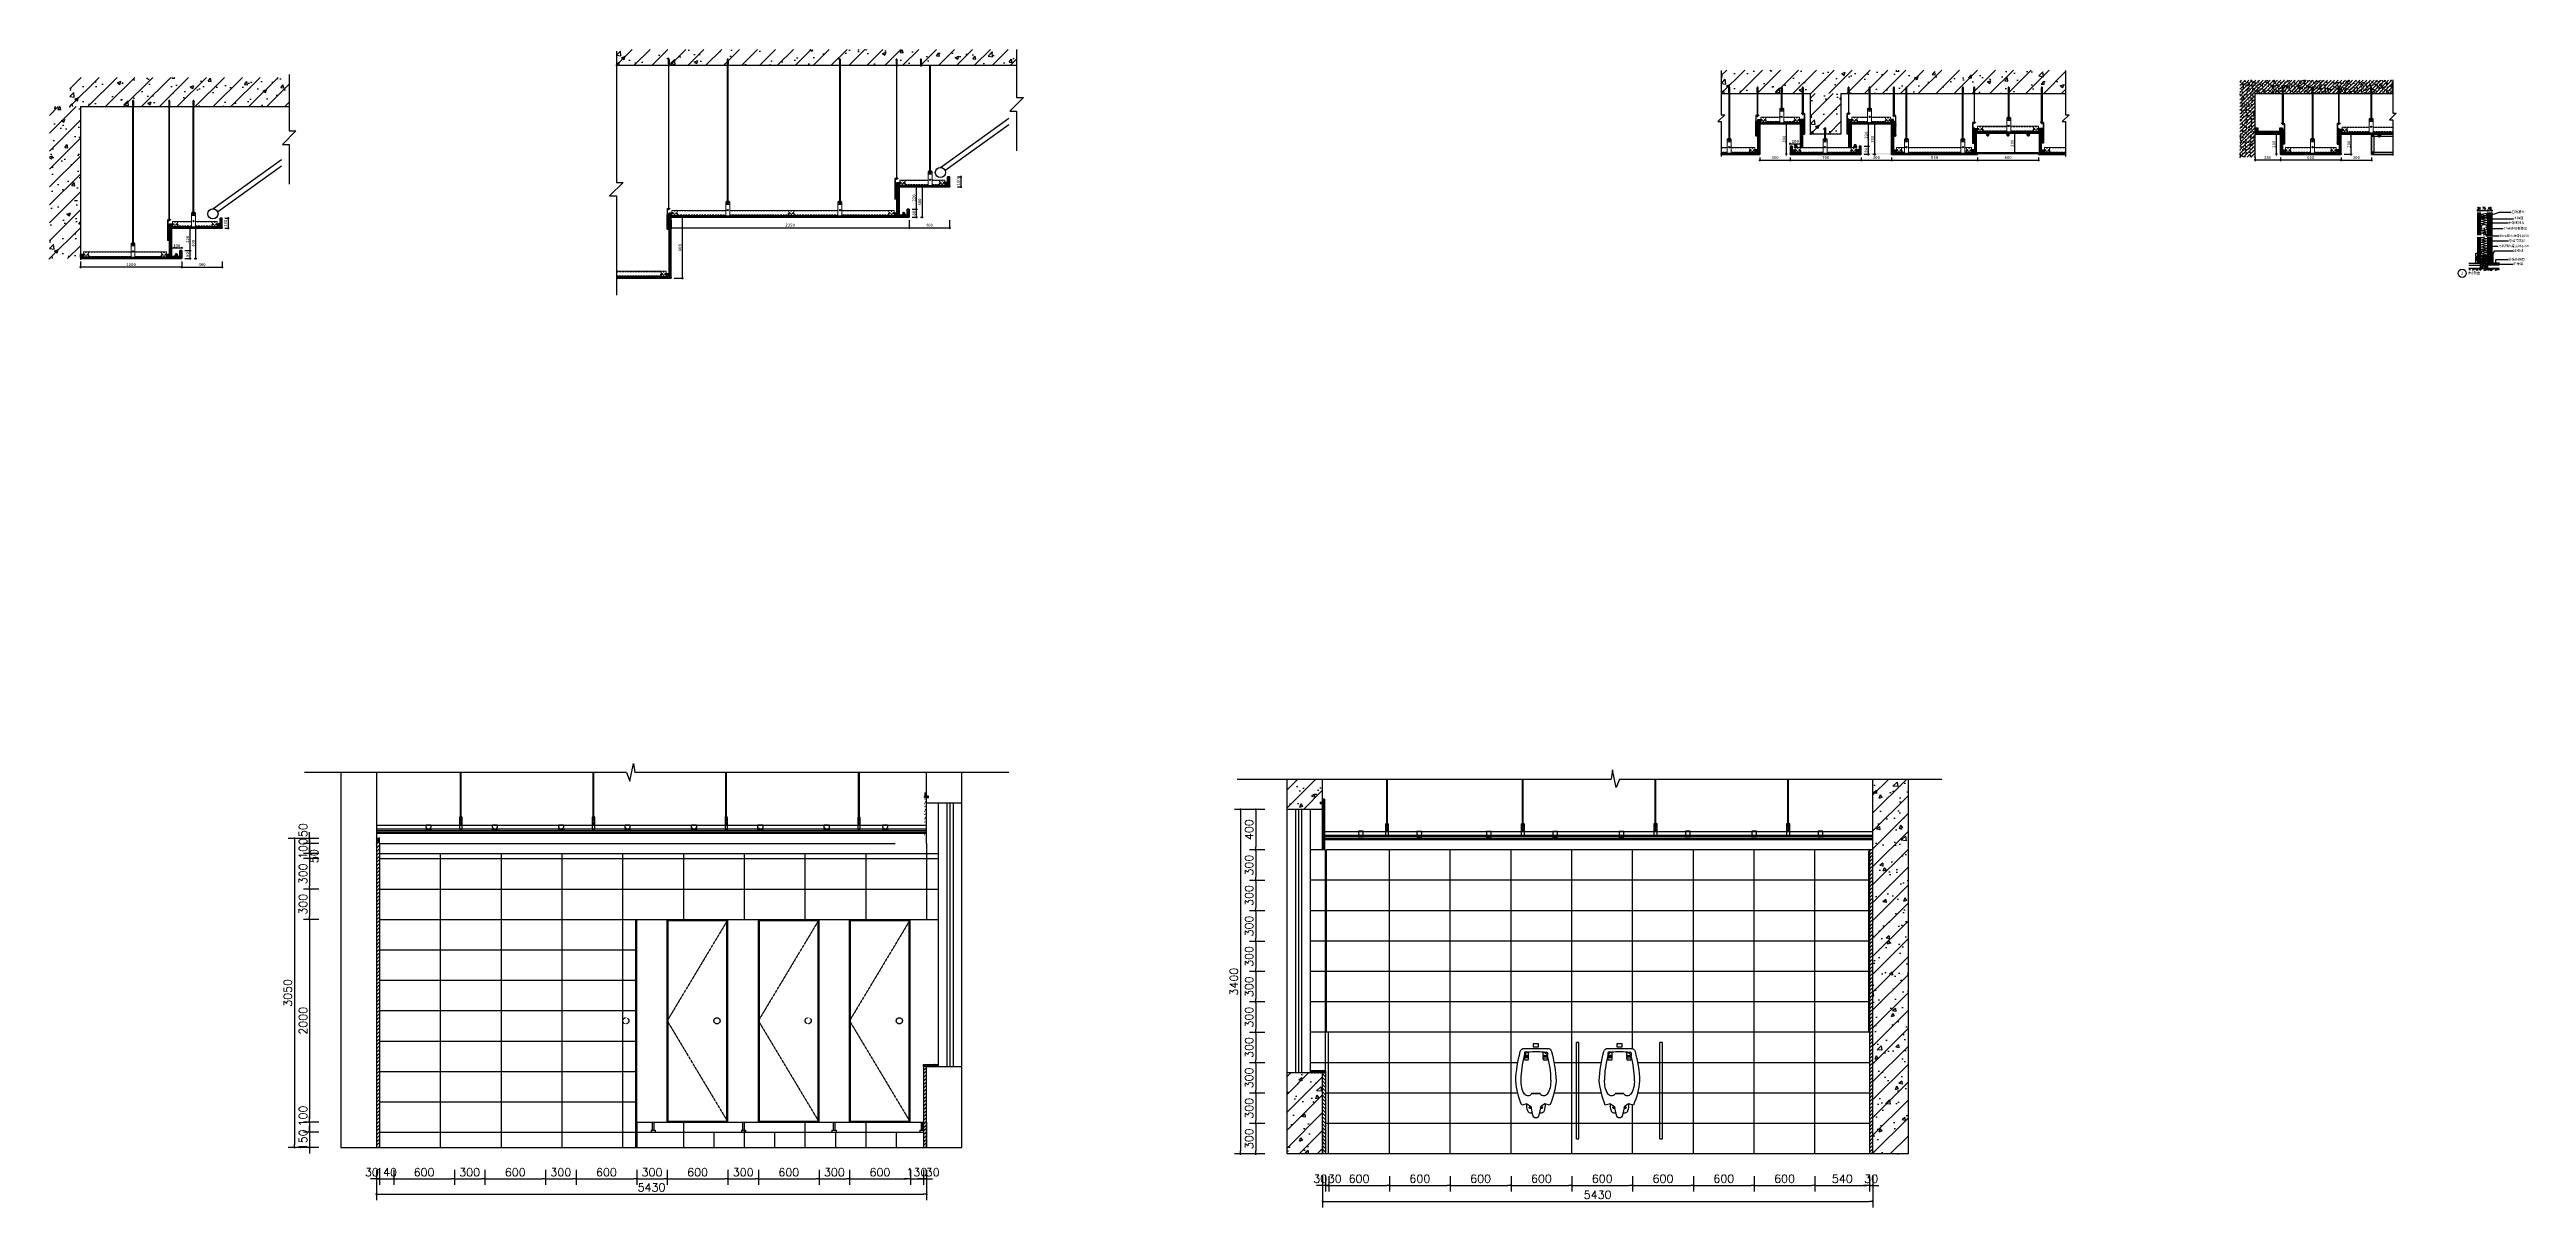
# Model space of a CAD drawing. Header units: millimetres. Extents: x -150677 to 588340, y -254013 to 149700.
# Drawn here: x 295247 to 319696, y -96567 to -85140 of the extents above; entities that cross this region are included whole.
import ezdxf
from ezdxf.enums import TextEntityAlignment as Align

# ---------------------------------------------------------------- set-up
doc = ezdxf.new("R2010")
doc.units = ezdxf.units.MM
doc.header["$LTSCALE"] = 10
doc.header["$MEASUREMENT"] = 0
for name, pattern in [('CENTER', [50.8, 31.75, -6.35, 6.35, -6.35]), ('DASH', [0.35, 0.25, -0.1]), ('HIDDEN', [0.375, 0.25, -0.125])]:
    doc.linetypes.add(name, pattern=pattern)
for name, color, linetype in [('0-Word(文字标注)', 33, 'Continuous'), ('1-Ba原始建筑墙体', 2, 'Continuous'), ('1J-墙', 7, 'Continuous'), ('1J-窗', 5, 'Continuous'), ('2-Ba顶面轮廓', 4, 'Continuous'), ('2-Da地拼', 4, 'Continuous'), ('2-FF-固定木作', 3, 'Continuous'), ('2-RC', 3, 'Continuous'), ('2Y-吊件', 250, 'Continuous'), ('9-ELa粗', 2, 'Continuous'), ('ceiling-light', 2, 'Continuous'), ('IEL-13Light', 136, 'Continuous'), ('LM-01', 4, 'Continuous'), ('LM-01-立面图', 4, 'Continuous'), ('制作', 3, 'Continuous'), ('图层1', 2, 'Continuous'), ('图层2', 44, 'Continuous')]:
    doc.layers.add(name, color=color, linetype=linetype)
doc.layers.add('3', color=5, linetype='Continuous', lineweight=18)
doc.layers.add('8', color=251, linetype='Continuous', lineweight=5)
doc.styles.add('BREEZE-N', font='simplex.shx')
doc.styles.add('DIM', font='romand.shx')
doc.styles.add('Fs', font='')
doc.styles.add('Name-w', font='黑体.ttf', dxfattribs={"height": 1})
doc.styles.get("Standard").update_dxf_attribs({"font": ''})
doc.styles.get('Fs').set_extended_font_data('SimSun')
doc.styles.get('Standard').set_extended_font_data('SimSun')
doc.dimstyles.new('BREEZE-40', dxfattribs={"dimscale": 40, "dimtxt": 2, "dimasz": 0.75, "dimexe": 1.5, "dimexo": 0.5, "dimtad": 1, "dimdec": 0, "dimrnd": 5, "dimdsep": 46, "dimtxsty": 'BREEZE-N', "dimblk": 'DOT', "dimcen": 0, "dimclrd": 5, "dimclre": 5, "dimclrt": 2, "dimadec": 0, "dimazin": 0, "dimtfac": 1, "dimtdec": 0, "dimtix": 1, "dimtmove": 1, "dimatfit": 3, "dimldrblk": 'DOT', "dimfxl": 1.5, "dimarcsym": 0})
doc.dimstyles.new('DIM', dxfattribs={"dimscale": 10, "dimtxt": 2, "dimasz": 1, "dimexe": 1, "dimexo": 1, "dimgap": 1, "dimtad": 1, "dimdec": 0, "dimzin": 0, "dimdsep": 46, "dimtxsty": 'DIM', "dimblk": 'ARCHTICK', "dimcen": 0, "dimclrd": 252, "dimclre": 252, "dimclrt": 33, "dimadec": 0, "dimazin": 0, "dimtfac": 0.5, "dimtdec": 0, "dimtix": 1, "dimtmove": 2, "dimatfit": 2, "dimldrblk": 'OPEN90', "dimfxl": 6, "dimfxlon": 1, "dimtolj": 1, "dimtzin": 0, "dimlwd": -1, "dimlwe": -1, "dimarcsym": 0})
doc.dimstyles.new('DIMN10', dxfattribs={"dimscale": 0.1, "dimtxt": 300, "dimasz": 100, "dimexe": 100, "dimexo": 300, "dimgap": 100, "dimtad": 1, "dimdec": 0, "dimtxsty": 'Standard', "dimblk": 'ARCHTICK', "dimcen": 2.5, "dimdle": 100, "dimclrd": 8, "dimclre": 8, "dimclrt": 96, "dimadec": 0, "dimazin": 0, "dimtfac": 1, "dimtdec": 0, "dimtmove": 0, "dimatfit": 3, "dimldrblk": 'DOT', "dimfxl": 100, "dimarcsym": 0})
pattern_1 = [(0, (295771.9497, -87203.4587), (1.5875, 3.175), [0, -3.175])]
pattern_2 = [(0, (295751.9497, -87203.4587), (1.5875, 3.175), [0, -3.175])]
pattern_3 = [(0, (302952.0598, -86785.3692), (1.5875, 3.175), [0, -3.175])]
pattern_4 = [(0, (302932.0598, -86795.3692), (1.5875, 3.175), [0, -3.175])]
pattern_5 = [(0, (300842.5914, -87395.3692), (1.5875, 3.175), [0, -3.175])]
pattern_6 = [(0, (296421.95, -86913.459), (0, 7.9375), []), (135, (296425.918, -86917.427), (-15.87501, -15.87501), [11.22532, -11.22532]), (135, (296427.903, -86917.427), (-15.87501, -15.87501), [11.22532, -11.22532]), (135, (296429.887, -86917.427), (-15.87501, -15.87501), [11.22532, -11.22532])]
pattern_7 = [(0, (311748.6465, -86174.3404), (1.5875, 3.175), [0, -3.175])]
pattern_8 = [(0, (311748.6465, -86184.3404), (1.5875, 3.175), [0, -3.175])]
pattern_9 = [(0, (311748.6465, -86174.3404), (0, 7.9375), []), (135, (311752.615, -86178.31), (-15.87501, -15.87501), [11.225325, -11.225325]), (135, (311754.6, -86178.31), (-15.87501, -15.87501), [11.225325, -11.225325]), (135, (311756.584, -86178.31), (-15.87501, -15.87501), [11.225325, -11.225325])]
pattern_10 = [(37.5, (315078.58, -94403.7733), (-0.18898, 5.7804713), [0, -4.56, 0, -5.1, 0, -4.875]), (7.5, (315078.58, -94403.773), (5.30933, 8.466438), [0, -2.46, 0, -4.11, 0, -1.575]), (327.5, (315074.89, -94403.7733), (9.3424256, 0.0169772), [0, -1.5, 0, -5.4, 0, -7.05]), (317.5, (315074.89, -94403.773), (9.01838, 2.633027), [0, -0.75, 0, -3.54, 0, -4.05])]
pattern_11 = [(37.5, (315090.58, -94403.7733), (-0.18898, 5.7804713), [0, -4.56, 0, -5.1, 0, -4.875]), (7.5, (315090.58, -94403.773), (5.30933, 8.466438), [0, -2.46, 0, -4.11, 0, -1.575]), (327.5, (315086.89, -94403.7733), (9.3424256, 0.0169772), [0, -1.5, 0, -5.4, 0, -7.05]), (317.5, (315086.89, -94403.773), (9.01838, 2.633027), [0, -0.75, 0, -3.54, 0, -4.05])]
pattern_12 = [(45, (316868, -86201.086), (-17.67767, 17.67767), []), (50, (316868, -86201.086), (71.726, -6.2752), [7.5, -82.5]), (355, (316868, -86201.09), (-13.875, 75.2192), [6, -66]), (100.4514, (316873.98, -86201.61), (57.851, 68.944), [6.374, -70.1142]), (46.184, (316868, -86181.09), (106.724, -16.552), [11.25, -123.75]), (96.6356, (316876.89, -86182.47), (93.466, 97.412), [9.561, -105.171]), (351.184, (316868, -86181.09), (93.466, 97.412), [9, -99]), (21, (316878, -86186.086), (59.6907, -40.2619), [7.5, -82.5]), (326, (316878, -86186.09), (24.3315, 72.515), [6, -66]), (71.4514, (316882.975, -86189.44), (84.0223, 32.253), [6.374, -70.1142]), (37.5, (316868, -86201.086), (1.216, 33.2894), [0, -65.2, 0, -67, 0, -66.25]), (7.5, (316868, -86201.086), (26.30695, 39.4412), [0, -38.2, 0, -63.7, 0, -25.25]), (327.5, (316845.7, -86201.086), (53.38224, -2.2555), [0, -25, 0, -78, 0, -103.5]), (317.5, (316835.7, -86201.086), (58.3186, 10.0105), [0, -32.5, 0, -51.8, 0, -73.5])]
pattern_13 = [(0, (317267.332, -86174.3404), (1.5875, 3.175), [0, -3.175])]
pattern_14 = [(0, (317017.332, -86164.3404), (1.5875, 3.175), [0, -3.175])]
pattern_15 = [(225, (313592.52, -96038.85), (-88.3883, 88.3883), []), (220, (313592.52, -96038.85), (31.376, -358.63), [37.5, -412.5]), (275, (313592.52, -96038.85), (-376.096, 69.376), [30, -330]), (169.5486, (313595.14, -96068.73), (-344.72, -289.255), [31.87, -350.571]), (223.816, (313492.5, -96038.85), (82.76, -533.62), [56.25, -618.75]), (173.364, (313499.4, -96083.3), (-487.06, -467.33), [47.805, -525.856]), (278.816, (313492.5, -96038.85), (-487.06, -467.33), [45, -495]), (249, (313517.52, -96088.85), (201.31, -298.454), [37.5, -412.5]), (304, (313517.52, -96088.85), (-362.575, -121.658), [30, -330]), (198.5486, (313534.3, -96113.72), (-161.265, -420.111), [31.87, -350.571]), (232.5, (313592.52, -96038.85), (-166.447, -6.08), [0, -326, 0, -335, 0, -331.25]), (262.5, (313592.52, -96038.85), (-197.206, -131.5348), [0, -191, 0, -318.5, 0, -126.25]), (302.5, (313592.52, -95927.35), (11.2774, -266.9112), [0, -125, 0, -390, 0, -517.5]), (312.5, (313592.52, -95877.35), (-50.0525, -291.593), [0, -162.5, 0, -259, 0, -367.5])]

msp = doc.modelspace()

# ---------------------------------------------------------------- texts
at = {"color": 1, "style": 'Name-w'}
msp.add_text('木饰面', height=30, dxfattribs=at).set_placement((319242.4, -87344.6), align=Align.MIDDLE_RIGHT)
at = {"color": 1, "char_height": 23, "attachment_point": 1, "style": 'Fs'}
for s, insert in [('自攻螺丝', (319548.1, -86730.9)), ('木饰面', (319569.3, -86790.9)), ('38mm穿心龙骨@1000', (319429.2, -86966)), ('12mm多层板基层', (319469.3, -86892.5)), ('木饰面挂条', (319517, -86838)), ('中填隔音棉', (319521.2, -87015.5)), ('75系列隔墙龙骨@400', (319415.6, -87067.4)), ('装饰完成面 ', (319516.4, -87199.4)), ('砼地梁', (319567.8, -87243.1)), ('踢脚线', (319568.1, -87113.8))]:
    msp.add_mtext(s, dxfattribs=dict(at, insert=insert))

# ---------------------------------------------------------------- blocks, each defined once
blk = doc.blocks.new('A$C03C100C5')
at = {"color": 8, "linetype": 'HIDDEN', "ltscale": 0.001}
for p, q in [((2, 23, 0), (28, 23, 0)), ((15, 12, 0), (15, 34, 0))]:
    blk.add_line(p, q, dxfattribs=at)
at = {"ltscale": 0.2}
for p, q in [((5, 23, 0), (5, 11, 0)), ((25, 23, 0), (25, 11, 0))]:
    blk.add_line(p, q, dxfattribs=at)
at = {"ltscale": 0.2, "elevation": 0}
blk.add_lwpolyline([(30, 0), (30, 11), (0, 11), (0, 0)], close=True, dxfattribs=at)
at = {"ltscale": 0.2}
blk.add_circle((15, 23, 0), 7.88, dxfattribs=at)
blk.add_arc((15, 23, 0), 9.63, 356.8047, 183.1953, dxfattribs=at)
blk = doc.blocks.new('A$C2444451B')
at = {"layer": '3', "color": 134}
for p, q in [((14, 79), (5, 79)), ((5, 62), (5, 73)), ((14, 62), (14, 73))]:
    blk.add_line(p, q, dxfattribs=at)
at = {"layer": '3', "color": 134, "linetype": 'CENTER', "ltscale": 10}
blk.add_line((9, 0), (9, 85), dxfattribs=at)
at = {"layer": '3', "color": 134}
for points in [[(0, 73), (18, 73), (18, 74), (0, 74)], [(6, 11), (6, 43), (5, 43), (5, 11), (2, 11), (3, 21), (3, 62), (16, 62), (16, 21), (16, 11), (14, 11), (14, 43), (12, 43), (12, 11)]]:
    blk.add_lwpolyline(points, close=True, dxfattribs=at)
for points in [[(2, 74), (2, 76), (16, 76), (16, 74)], [(14, 11), (15, 7), (4, 7), (5, 11)], [(14, 77), (14, 79), (13, 80), (5, 80), (5, 79), (5, 77)]]:
    blk.add_lwpolyline(points, dxfattribs=at)
blk.add_lwpolyline([(3, 76, 0.133077), (4, 77), (14, 77, 0.130908), (15, 76)], format="xyb", dxfattribs=at)
blk = doc.blocks.new('A$C2A03657B')
at = {"layer": 'LM-01', "xscale": -1}
blk.add_blockref('A$C2444451B', (18, 0), dxfattribs=at)
blk = doc.blocks.new('A$C0A8D779E')
at = {"layer": 'LM-01-立面图'}
blk.add_blockref('A$C2A03657B', (0, 0), dxfattribs=at)
blk = doc.blocks.new('QBLOCK2009062415473686')
at = {"color": 8}
for p, q in [((-2, 2), (-1, 1)), ((-2, 2), (-1, 2)), ((-2, 2), (-1, 1)), ((-2, 2), (-1, 2)), ((-1, 8), (0, 7)), ((-1, 8), (0, 8)), ((-1, 6), (0, 7)), ((-1, 5), (1, 6)), ((-1, 6), (-1, 5)), ((-1, 6), (-1, 6)), ((-1, 4), (-1, 5)), ((-1, 3), (1, 4)), ((-1, 4), (-1, 3)), ((-1, 4), (-1, 4)), ((-1, 2), (-1, 3)), ((-1, 3), (-1, 3)), ((-1, 1), (1, 2)), ((-1, 0), (-1, 2)), ((-1, -1), (1, 0)), ((0, 8), (0, 10)), ((0, 8), (0, 10)), ((0, 7), (0, 8)), ((1, 8), (0, 8)), ((1, 8), (0, 8)), ((0, 6), (0, 8)), ((1, 4), (0, 6)), ((1, 6), (1, 6)), ((1, 6), (1, 6)), ((1, 4), (1, 4)), ((1, 4), (1, 4)), ((1, 3), (1, 4)), ((1, 3), (1, 2)), ((2, 2), (1, 3)), ((2, 2), (1, 3)), ((2, 2), (1, 2)), ((1, 2), (1, 0)), ((2, 2), (1, 2)), ((2, 0), (1, 1)), ((2, 0), (1, 0)), ((1, 0), (1, -2)), ((-3, -10), (-3, -9)), ((3, -9), (-3, -9)), ((3, -10), (-3, -10)), ((-2, 0), (-1, -1)), ((-2, 0), (-1, 0)), ((-2, -3), (-1, -2)), ((-2, -3), (-1, -2)), ((-2, -3), (-1, -3)), ((-2, -3), (-1, -3)), ((-2, -5), (-1, -4)), ((-2, -5), (-1, -5)), ((-1, -2), (-1, -1)), ((-1, -3), (1, -2)), ((-1, -3), (1, -2)), ((-1, -4), (-1, -3)), ((-1, -5), (1, -4)), ((-1, -5), (-1, -5)), ((2, -2), (1, -1)), ((2, -2), (1, -1)), ((1, -1), (1, -2)), ((2, -2), (1, -2)), ((1, -2), (1, -4)), ((2, -2), (1, -2)), ((2, -4), (1, -4)), ((2, -4), (1, -4)), ((1, -4), (1, -5)), ((3, -10), (3, -9))]:
    blk.add_line(p, q, dxfattribs=at)
for centre, start, end in [((-5, -5), 291.3837, 359.0609), ((5, -5), 180.9392, 248.6164)]:
    blk.add_arc(centre, 3.94, start, end, dxfattribs=at)
blk = doc.blocks.new('QBLOCK2009070111364517')
at = {"layer": '图层1', "color": 8, "linetype": 'ByBlock'}
for p, q in [((-14, 1), (-14, -1)), ((15, 0), (11, 0))]:
    blk.add_line(p, q, dxfattribs=at)
blk.add_lwpolyline([(11, -1), (15, 0), (11, 1), (-14, 1), (-15, 2), (-15, -2), (-14, -1)], close=True, dxfattribs=at)
blk.add_lwpolyline([(11, 1, 0.39097), (11, 0, 0.39097), (11, -1)], format="xyb", dxfattribs=at)
blk = doc.blocks.new('_ArchTick')
at = {"color": 0, "linetype": 'ByBlock', "const_width": 0.4}
blk.add_lwpolyline([(-0.5, -0.5), (0.5, 0.5)], dxfattribs=at)
blk = doc.blocks.new('*D1634')
at = {"layer": '2-Ba顶面轮廓', "color": 8, "lineweight": -2, "transparency": 16777216}
for p, q in [((296562, -87101), (296442, -87101)), ((296452, -87093), (296452, -87091)), ((296552, -87093), (296552, -87091))]:
    blk.add_line(p, q, dxfattribs=at)
at = {"layer": 'Defpoints', "color": 0, "transparency": 16777216}
for p in [(296452, -87101), (296452, -87123), (296552, -87123)]:
    blk.add_point(p, dxfattribs=at)
at = {"layer": '2-Ba顶面轮廓', "color": 8, "lineweight": -2, "transparency": 16777216, "xscale": 10, "yscale": 10, "zscale": 10, "rotation": 180}
blk.add_blockref('_ArchTick', (296452, -87101), dxfattribs=at)
at = {"layer": '2-Ba顶面轮廓', "color": 8, "lineweight": -2, "transparency": 16777216, "xscale": 10, "yscale": 10, "zscale": 10}
blk.add_blockref('_ArchTick', (296552, -87101), dxfattribs=at)
at = {"layer": '2-Ba顶面轮廓', "color": 96, "transparency": 16777216, "insert": (296502, -87076), "char_height": 30, "attachment_point": 5}
blk.add_mtext('100', dxfattribs=at)
blk = doc.blocks.new('_DOT')
at = {"color": 0, "linetype": 'ByBlock'}
blk.add_line((-0.35, 0), (-1, 0), dxfattribs=at)
at = {"color": 0, "linetype": 'ByBlock', "const_width": 0.35}
blk.add_lwpolyline([(-0.175, 0, 1), (0.175, 0, 1)], format="xyb", close=True, dxfattribs=at)
blk = doc.blocks.new('*D1652')
at = {"layer": '2-Ba顶面轮廓', "color": 8, "lineweight": -2, "transparency": 16777216}
for p, q in [((296582, -87123), (296645, -87123)), ((296582, -87203), (296645, -87203)), ((296635, -87213), (296635, -87113))]:
    blk.add_line(p, q, dxfattribs=at)
at = {"layer": 'Defpoints', "color": 0, "transparency": 16777216}
for p in [(296552, -87123), (296552, -87203), (296635, -87123)]:
    blk.add_point(p, dxfattribs=at)
at = {"layer": '2-Ba顶面轮廓', "color": 8, "lineweight": -2, "transparency": 16777216, "xscale": 10, "yscale": 10, "zscale": 10}
for p, rotation in [((296635, -87123), 90), ((296635, -87203), 270)]:
    blk.add_blockref('_ArchTick', p, dxfattribs=dict(at, rotation=rotation))
at = {"layer": '2-Ba顶面轮廓', "color": 96, "transparency": 16777216, "insert": (296610, -87163), "char_height": 30, "attachment_point": 5, "rotation": 90}
blk.add_mtext('80', dxfattribs=at)
blk = doc.blocks.new('*D1653')
at = {"layer": '2-Ba顶面轮廓', "color": 8, "lineweight": -2, "transparency": 16777216}
for p, q in [((296579, -86903), (296645, -86903)), ((296635, -87133), (296635, -86893)), ((296582, -87123), (296645, -87123))]:
    blk.add_line(p, q, dxfattribs=at)
at = {"layer": 'Defpoints', "color": 0, "transparency": 16777216}
for p in [(296549, -86903), (296635, -86903), (296552, -87123)]:
    blk.add_point(p, dxfattribs=at)
at = {"layer": '2-Ba顶面轮廓', "color": 8, "lineweight": -2, "transparency": 16777216, "xscale": 10, "yscale": 10, "zscale": 10}
for p, rotation in [((296635, -86903), 90), ((296635, -87123), 270)]:
    blk.add_blockref('_ArchTick', p, dxfattribs=dict(at, rotation=rotation))
at = {"layer": '2-Ba顶面轮廓', "color": 96, "transparency": 16777216, "insert": (296610, -87013), "char_height": 30, "attachment_point": 5, "rotation": 90}
blk.add_mtext('220', dxfattribs=at)
blk = doc.blocks.new('*D1654')
at = {"layer": '2-Ba顶面轮廓', "color": 8, "lineweight": -2, "transparency": 16777216}
for p, q in [((296552, -87233), (296552, -87297)), ((296952, -87233), (296952, -87297)), ((296542, -87287), (296962, -87287))]:
    blk.add_line(p, q, dxfattribs=at)
at = {"layer": 'Defpoints', "color": 0, "transparency": 16777216}
for p in [(296552, -87203), (296952, -87203), (296952, -87287)]:
    blk.add_point(p, dxfattribs=at)
at = {"layer": '2-Ba顶面轮廓', "color": 8, "lineweight": -2, "transparency": 16777216, "xscale": 10, "yscale": 10, "zscale": 10, "rotation": 180}
blk.add_blockref('_ArchTick', (296552, -87287), dxfattribs=at)
at = {"layer": '2-Ba顶面轮廓', "color": 8, "lineweight": -2, "transparency": 16777216, "xscale": 10, "yscale": 10, "zscale": 10}
blk.add_blockref('_ArchTick', (296952, -87287), dxfattribs=at)
at = {"layer": '2-Ba顶面轮廓', "color": 96, "transparency": 16777216, "insert": (296752, -87262), "char_height": 30, "attachment_point": 5}
blk.add_mtext('400', dxfattribs=at)
blk = doc.blocks.new('*D1655')
at = {"layer": '2-Ba顶面轮廓', "color": 8, "lineweight": -2, "transparency": 16777216}
for p, q in [((295552, -87233), (295552, -87297)), ((296552, -87233), (296552, -87297)), ((296562, -87287), (295542, -87287))]:
    blk.add_line(p, q, dxfattribs=at)
at = {"layer": 'Defpoints', "color": 0, "transparency": 16777216}
for p in [(295552, -87203), (296552, -87203), (295552, -87287)]:
    blk.add_point(p, dxfattribs=at)
at = {"layer": '2-Ba顶面轮廓', "color": 8, "lineweight": -2, "transparency": 16777216, "xscale": 10, "yscale": 10, "zscale": 10, "rotation": 180}
blk.add_blockref('_ArchTick', (295552, -87287), dxfattribs=at)
at = {"layer": '2-Ba顶面轮廓', "color": 8, "lineweight": -2, "transparency": 16777216, "xscale": 10, "yscale": 10, "zscale": 10}
blk.add_blockref('_ArchTick', (296552, -87287), dxfattribs=at)
at = {"layer": '2-Ba顶面轮廓', "color": 96, "transparency": 16777216, "insert": (296052, -87262), "char_height": 30, "attachment_point": 5}
blk.add_mtext('1000', dxfattribs=at)
blk = doc.blocks.new('*D1657')
at = {"layer": '2-Ba顶面轮廓', "color": 8, "lineweight": -2, "transparency": 16777216}
for p, q in [((296675, -86903), (296701, -86903)), ((296691, -87213), (296691, -86893)), ((296675, -87203), (296701, -87203))]:
    blk.add_line(p, q, dxfattribs=at)
at = {"layer": 'Defpoints', "color": 0, "transparency": 16777216}
for p in [(296645, -86903), (296691, -86903), (296645, -87203)]:
    blk.add_point(p, dxfattribs=at)
at = {"layer": '2-Ba顶面轮廓', "color": 8, "lineweight": -2, "transparency": 16777216, "xscale": 10, "yscale": 10, "zscale": 10}
for p, rotation in [((296691, -86903), 90), ((296691, -87203), 270)]:
    blk.add_blockref('_ArchTick', p, dxfattribs=dict(at, rotation=rotation))
at = {"layer": '2-Ba顶面轮廓', "color": 96, "transparency": 16777216, "insert": (296666, -87053), "char_height": 30, "attachment_point": 5, "rotation": 90}
blk.add_mtext('300', dxfattribs=at)
blk = doc.blocks.new('*D1667')
at = {"layer": '2-Ba顶面轮廓', "color": 8, "lineweight": -2, "transparency": 16777216}
for p, q in [((301494, -87405), (301494, -86785)), ((301412, -86795), (301504, -86795)), ((301412, -87395), (301504, -87395))]:
    blk.add_line(p, q, dxfattribs=at)
at = {"layer": 'Defpoints', "color": 0, "transparency": 16777216}
for p in [(301382, -86795), (301494, -86795), (301382, -87395)]:
    blk.add_point(p, dxfattribs=at)
at = {"layer": '2-Ba顶面轮廓', "color": 8, "lineweight": -2, "transparency": 16777216, "xscale": 10, "yscale": 10, "zscale": 10}
for p, rotation in [((301494, -86795), 90), ((301494, -87395), 270)]:
    blk.add_blockref('_ArchTick', p, dxfattribs=dict(at, rotation=rotation))
at = {"layer": '2-Ba顶面轮廓', "color": 96, "transparency": 16777216, "insert": (301469, -87095), "char_height": 30, "attachment_point": 5, "rotation": 90}
blk.add_mtext('600', dxfattribs=at)
blk = doc.blocks.new('*D1668')
at = {"layer": '2-Ba顶面轮廓', "color": 8, "lineweight": -2, "transparency": 16777216}
for p, q in [((301372, -86898), (303742, -86898)), ((301382, -86825), (301382, -86908)), ((303732, -86825), (303732, -86908))]:
    blk.add_line(p, q, dxfattribs=at)
at = {"layer": 'Defpoints', "color": 0, "transparency": 16777216}
for p in [(301382, -86795), (303732, -86795), (303732, -86898)]:
    blk.add_point(p, dxfattribs=at)
at = {"layer": '2-Ba顶面轮廓', "color": 8, "lineweight": -2, "transparency": 16777216, "xscale": 10, "yscale": 10, "zscale": 10, "rotation": 180}
blk.add_blockref('_ArchTick', (301382, -86898), dxfattribs=at)
at = {"layer": '2-Ba顶面轮廓', "color": 8, "lineweight": -2, "transparency": 16777216, "xscale": 10, "yscale": 10, "zscale": 10}
blk.add_blockref('_ArchTick', (303732, -86898), dxfattribs=at)
at = {"layer": '2-Ba顶面轮廓', "color": 96, "transparency": 16777216, "insert": (302557, -86873), "char_height": 30, "attachment_point": 5}
blk.add_mtext('2350', dxfattribs=at)
blk = doc.blocks.new('*D1669')
at = {"layer": '2-Ba顶面轮廓', "color": 8, "lineweight": -2, "transparency": 16777216}
for p, q in [((303762, -86715), (303814, -86715)), ((303804, -86805), (303804, -86705)), ((303762, -86795), (303814, -86795))]:
    blk.add_line(p, q, dxfattribs=at)
at = {"layer": 'Defpoints', "color": 0, "transparency": 16777216}
for p in [(303732, -86715), (303804, -86715), (303732, -86795)]:
    blk.add_point(p, dxfattribs=at)
at = {"layer": '2-Ba顶面轮廓', "color": 8, "lineweight": -2, "transparency": 16777216, "xscale": 10, "yscale": 10, "zscale": 10}
for p, rotation in [((303804, -86715), 90), ((303804, -86795), 270)]:
    blk.add_blockref('_ArchTick', p, dxfattribs=dict(at, rotation=rotation))
at = {"layer": '2-Ba顶面轮廓', "color": 96, "transparency": 16777216, "insert": (303779, -86755), "char_height": 30, "attachment_point": 5, "rotation": 90}
blk.add_mtext('80', dxfattribs=at)
blk = doc.blocks.new('*D1670')
at = {"layer": '2-Ba顶面轮廓', "color": 8, "lineweight": -2, "transparency": 16777216}
for p, q in [((303762, -86495), (303814, -86495)), ((303804, -86725), (303804, -86485)), ((303762, -86715), (303814, -86715))]:
    blk.add_line(p, q, dxfattribs=at)
at = {"layer": 'Defpoints', "color": 0, "transparency": 16777216}
for p in [(303732, -86495), (303804, -86495), (303732, -86715)]:
    blk.add_point(p, dxfattribs=at)
at = {"layer": '2-Ba顶面轮廓', "color": 8, "lineweight": -2, "transparency": 16777216, "xscale": 10, "yscale": 10, "zscale": 10}
for p, rotation in [((303804, -86495), 90), ((303804, -86715), 270)]:
    blk.add_blockref('_ArchTick', p, dxfattribs=dict(at, rotation=rotation))
at = {"layer": '2-Ba顶面轮廓', "color": 96, "transparency": 16777216, "insert": (303779, -86605), "char_height": 30, "attachment_point": 5, "rotation": 90}
blk.add_mtext('220', dxfattribs=at)
blk = doc.blocks.new('*D1671')
at = {"layer": '2-Ba顶面轮廓', "color": 8, "lineweight": -2, "transparency": 16777216}
for p, q in [((303722, -86898), (304142, -86898)), ((303732, -86825), (303732, -86908)), ((304132, -86825), (304132, -86908))]:
    blk.add_line(p, q, dxfattribs=at)
at = {"layer": 'Defpoints', "color": 0, "transparency": 16777216}
for p in [(303732, -86795), (304132, -86795), (304132, -86898)]:
    blk.add_point(p, dxfattribs=at)
at = {"layer": '2-Ba顶面轮廓', "color": 8, "lineweight": -2, "transparency": 16777216, "xscale": 10, "yscale": 10, "zscale": 10, "rotation": 180}
blk.add_blockref('_ArchTick', (303732, -86898), dxfattribs=at)
at = {"layer": '2-Ba顶面轮廓', "color": 8, "lineweight": -2, "transparency": 16777216, "xscale": 10, "yscale": 10, "zscale": 10}
blk.add_blockref('_ArchTick', (304132, -86898), dxfattribs=at)
at = {"layer": '2-Ba顶面轮廓', "color": 96, "transparency": 16777216, "insert": (303932, -86873), "char_height": 30, "attachment_point": 5}
blk.add_mtext('400', dxfattribs=at)
blk = doc.blocks.new('*D1672')
at = {"layer": '2-Ba顶面轮廓', "color": 8, "lineweight": -2, "transparency": 16777216}
for p, q in [((303844, -86495), (303871, -86495)), ((303861, -86485), (303861, -86805)), ((303844, -86795), (303871, -86795))]:
    blk.add_line(p, q, dxfattribs=at)
at = {"layer": 'Defpoints', "color": 0, "transparency": 16777216}
for p in [(303814, -86495), (303814, -86795), (303861, -86795)]:
    blk.add_point(p, dxfattribs=at)
at = {"layer": '2-Ba顶面轮廓', "color": 8, "lineweight": -2, "transparency": 16777216, "xscale": 10, "yscale": 10, "zscale": 10}
for p, rotation in [((303861, -86495), 90), ((303861, -86795), 270)]:
    blk.add_blockref('_ArchTick', p, dxfattribs=dict(at, rotation=rotation))
at = {"layer": '2-Ba顶面轮廓', "color": 96, "transparency": 16777216, "insert": (303836, -86645), "char_height": 30, "attachment_point": 5, "rotation": 90}
blk.add_mtext('300', dxfattribs=at)
blk = doc.blocks.new('*D1691')
at = {"layer": '2-Ba顶面轮廓', "color": 8, "lineweight": -2, "transparency": 16777216}
for p, q in [((304210, -86396), (304252, -86396)), ((304210, -86495), (304252, -86495)), ((304242, -86386), (304242, -86505))]:
    blk.add_line(p, q, dxfattribs=at)
at = {"layer": 'Defpoints', "color": 0, "transparency": 16777216}
for p in [(304180, -86396), (304180, -86495), (304242, -86495)]:
    blk.add_point(p, dxfattribs=at)
at = {"layer": '2-Ba顶面轮廓', "color": 8, "lineweight": -2, "transparency": 16777216, "xscale": 10, "yscale": 10, "zscale": 10}
for p, rotation in [((304242, -86396), 90), ((304242, -86495), 270)]:
    blk.add_blockref('_ArchTick', p, dxfattribs=dict(at, rotation=rotation))
at = {"layer": '2-Ba顶面轮廓', "color": 96, "transparency": 16777216, "insert": (304217, -86446), "char_height": 30, "attachment_point": 5, "rotation": 90}
blk.add_mtext('100', dxfattribs=at)
blk = doc.blocks.new('*D1692')
at = {"layer": '2-Ba顶面轮廓', "color": 8, "lineweight": -2, "transparency": 16777216}
for p, q in [((296976, -86804), (297019, -86804)), ((296976, -86903), (297019, -86903)), ((297009, -86794), (297009, -86913))]:
    blk.add_line(p, q, dxfattribs=at)
at = {"layer": 'Defpoints', "color": 0, "transparency": 16777216}
for p in [(296946, -86804), (296946, -86903), (297009, -86903)]:
    blk.add_point(p, dxfattribs=at)
at = {"layer": '2-Ba顶面轮廓', "color": 8, "lineweight": -2, "transparency": 16777216, "xscale": 10, "yscale": 10, "zscale": 10}
for p, rotation in [((297009, -86804), 90), ((297009, -86903), 270)]:
    blk.add_blockref('_ArchTick', p, dxfattribs=dict(at, rotation=rotation))
at = {"layer": '2-Ba顶面轮廓', "color": 96, "transparency": 16777216, "insert": (296984, -86854), "char_height": 30, "attachment_point": 5, "rotation": 90}
blk.add_mtext('100', dxfattribs=at)
blk = doc.blocks.new('dfs')
at = {"layer": '2Y-吊件', "color": 250, "elevation": -320}
for points in [[(219732, 108782), (219732, 108788), (219735, 108788), (219735, 108784), (219743, 108784), (219743, 108794), (219732, 108803), (219732, 108831), (219779, 108831), (219779, 108803), (219769, 108794), (219769, 108784), (219777, 108784), (219777, 108788), (219779, 108788), (219779, 108782), (219773, 108777), (219739, 108777)], [(219741, 108787), (219741, 108788), (219732, 108788), (219732, 108776), (219779, 108776), (219779, 108788), (219770, 108788), (219770, 108787), (219769, 108787), (219769, 108790), (219781, 108790), (219781, 108775), (219731, 108775), (219731, 108790), (219743, 108790), (219743, 108787)]]:
    blk.add_lwpolyline(points, close=True, dxfattribs=at)
blk = doc.blocks.new('A$C251C6A65')
at = {"layer": '制作', "color": 6}
for p, q in [((0, 20), (40, 20)), ((0, 20), (0, 0)), ((12, 100), (12, 20)), ((27, 100), (27, 20)), ((40, 20), (40, 0))]:
    blk.add_line(p, q, dxfattribs=at)
blk = doc.blocks.new('*D1996')
at = {"layer": '2-FF-固定木作', "color": 5, "lineweight": -2, "transparency": 16777216}
for p, q in [((297814, -92895), (297814, -92865)), ((297904, -92925), (297754, -92925)), ((297904, -92975), (297754, -92975)), ((297814, -92925), (297814, -92975)), ((297814, -93005), (297814, -93035))]:
    blk.add_line(p, q, dxfattribs=at)
at = {"layer": 'Defpoints', "color": 0, "transparency": 16777216}
for p in [(297814, -92975), (297924, -92925), (297924, -92975)]:
    blk.add_point(p, dxfattribs=at)
at = {"layer": '2-FF-固定木作', "color": 5, "lineweight": -2, "transparency": 16777216, "xscale": 30, "yscale": 30, "zscale": 30}
for p, rotation in [((297814, -92925), 270), ((297814, -92975), 90)]:
    blk.add_blockref('_DOT', p, dxfattribs=dict(at, rotation=rotation))
at = {"layer": '2-FF-固定木作', "color": 2, "transparency": 16777216, "insert": (297749, -92844), "char_height": 80, "attachment_point": 5, "rotation": 90, "style": 'BREEZE-N'}
blk.add_mtext('50', dxfattribs=at)
blk = doc.blocks.new('*D1997')
at = {"layer": '2-FF-固定木作', "color": 5, "lineweight": -2, "transparency": 16777216}
for p, q in [((297904, -92975), (297754, -92975)), ((297904, -93075), (297754, -93075)), ((297814, -92945), (297814, -92915)), ((297814, -92975), (297814, -93075)), ((297814, -93105), (297814, -93135))]:
    blk.add_line(p, q, dxfattribs=at)
at = {"layer": 'Defpoints', "color": 0, "transparency": 16777216}
for p in [(297814, -93075), (297924, -92975), (297924, -93075)]:
    blk.add_point(p, dxfattribs=at)
at = {"layer": '2-FF-固定木作', "color": 5, "lineweight": -2, "transparency": 16777216, "xscale": 30, "yscale": 30, "zscale": 30}
for p, rotation in [((297814, -92975), 270), ((297814, -93075), 90)]:
    blk.add_blockref('_DOT', p, dxfattribs=dict(at, rotation=rotation))
at = {"layer": '2-FF-固定木作', "color": 2, "transparency": 16777216, "insert": (297749, -93025), "char_height": 80, "attachment_point": 5, "rotation": 90, "style": 'BREEZE-N'}
blk.add_mtext('100', dxfattribs=at)
blk = doc.blocks.new('*D1998')
at = {"layer": '2-FF-固定木作', "color": 5, "lineweight": -2, "transparency": 16777216}
for p, q in [((297904, -93075), (297754, -93075)), ((297904, -93125), (297754, -93125)), ((297814, -93045), (297814, -93015)), ((297814, -93075), (297814, -93125)), ((297814, -93155), (297814, -93185))]:
    blk.add_line(p, q, dxfattribs=at)
at = {"layer": 'Defpoints', "color": 0, "transparency": 16777216}
for p in [(297814, -93125), (297924, -93075), (297924, -93125)]:
    blk.add_point(p, dxfattribs=at)
at = {"layer": '2-FF-固定木作', "color": 5, "lineweight": -2, "transparency": 16777216, "xscale": 30, "yscale": 30, "zscale": 30}
for p, rotation in [((297814, -93075), 270), ((297814, -93125), 90)]:
    blk.add_blockref('_DOT', p, dxfattribs=dict(at, rotation=rotation))
at = {"layer": '2-FF-固定木作', "color": 2, "transparency": 16777216, "insert": (297859, -93100), "char_height": 80, "attachment_point": 5, "rotation": 90, "style": 'BREEZE-N'}
blk.add_mtext('50', dxfattribs=at)
blk = doc.blocks.new('*D1999')
at = {"layer": '2-FF-固定木作', "color": 5, "lineweight": -2, "transparency": 16777216}
for p, q in [((297904, -93125), (297754, -93125)), ((297814, -93155), (297814, -93395)), ((297904, -93425), (297754, -93425))]:
    blk.add_line(p, q, dxfattribs=at)
at = {"layer": 'Defpoints', "color": 0, "transparency": 16777216}
for p in [(297924, -93125), (297814, -93425), (297924, -93425)]:
    blk.add_point(p, dxfattribs=at)
at = {"layer": '2-FF-固定木作', "color": 5, "lineweight": -2, "transparency": 16777216, "xscale": 30, "yscale": 30, "zscale": 30}
for p, rotation in [((297814, -93125), 90), ((297814, -93425), 270)]:
    blk.add_blockref('_DOT', p, dxfattribs=dict(at, rotation=rotation))
at = {"layer": '2-FF-固定木作', "color": 2, "transparency": 16777216, "insert": (297749, -93275), "char_height": 80, "attachment_point": 5, "rotation": 90, "style": 'BREEZE-N'}
blk.add_mtext('300', dxfattribs=at)
blk = doc.blocks.new('*D2000')
at = {"layer": '2-FF-固定木作', "color": 5, "lineweight": -2, "transparency": 16777216}
for p, q in [((297904, -93425), (297754, -93425)), ((297814, -93455), (297814, -93695)), ((297904, -93725), (297754, -93725))]:
    blk.add_line(p, q, dxfattribs=at)
at = {"layer": 'Defpoints', "color": 0, "transparency": 16777216}
for p in [(297924, -93425), (297814, -93725), (297924, -93725)]:
    blk.add_point(p, dxfattribs=at)
at = {"layer": '2-FF-固定木作', "color": 5, "lineweight": -2, "transparency": 16777216, "xscale": 30, "yscale": 30, "zscale": 30}
for p, rotation in [((297814, -93425), 90), ((297814, -93725), 270)]:
    blk.add_blockref('_DOT', p, dxfattribs=dict(at, rotation=rotation))
at = {"layer": '2-FF-固定木作', "color": 2, "transparency": 16777216, "insert": (297749, -93575), "char_height": 80, "attachment_point": 5, "rotation": 90, "style": 'BREEZE-N'}
blk.add_mtext('300', dxfattribs=at)
blk = doc.blocks.new('*D2001')
at = {"layer": '2-FF-固定木作', "color": 5, "lineweight": -2, "transparency": 16777216}
for p, q in [((297904, -93725), (297754, -93725)), ((297814, -93755), (297814, -95695)), ((297904, -95725), (297754, -95725))]:
    blk.add_line(p, q, dxfattribs=at)
at = {"layer": 'Defpoints', "color": 0, "transparency": 16777216}
for p in [(297924, -93725), (297814, -95725), (297924, -95725)]:
    blk.add_point(p, dxfattribs=at)
at = {"layer": '2-FF-固定木作', "color": 5, "lineweight": -2, "transparency": 16777216, "xscale": 30, "yscale": 30, "zscale": 30}
for p, rotation in [((297814, -93725), 90), ((297814, -95725), 270)]:
    blk.add_blockref('_DOT', p, dxfattribs=dict(at, rotation=rotation))
at = {"layer": '2-FF-固定木作', "color": 2, "transparency": 16777216, "insert": (297749, -94725), "char_height": 80, "attachment_point": 5, "rotation": 90, "style": 'BREEZE-N'}
blk.add_mtext('2000', dxfattribs=at)
blk = doc.blocks.new('*D2002')
at = {"layer": '2-FF-固定木作', "color": 5, "lineweight": -2, "transparency": 16777216}
for p, q in [((297904, -95725), (297754, -95725)), ((297904, -95825), (297754, -95825)), ((297814, -95695), (297814, -95665)), ((297814, -95725), (297814, -95825)), ((297814, -95855), (297814, -95885))]:
    blk.add_line(p, q, dxfattribs=at)
at = {"layer": 'Defpoints', "color": 0, "transparency": 16777216}
for p in [(297814, -95825), (297924, -95725), (297924, -95825)]:
    blk.add_point(p, dxfattribs=at)
at = {"layer": '2-FF-固定木作', "color": 5, "lineweight": -2, "transparency": 16777216, "xscale": 30, "yscale": 30, "zscale": 30}
for p, rotation in [((297814, -95725), 270), ((297814, -95825), 90)]:
    blk.add_blockref('_DOT', p, dxfattribs=dict(at, rotation=rotation))
at = {"layer": '2-FF-固定木作', "color": 2, "transparency": 16777216, "insert": (297749, -95665), "char_height": 80, "attachment_point": 5, "rotation": 90, "style": 'BREEZE-N'}
blk.add_mtext('100', dxfattribs=at)
blk = doc.blocks.new('*D2003')
at = {"layer": '2-FF-固定木作', "color": 5, "lineweight": -2, "transparency": 16777216}
for p, q in [((297904, -95825), (297754, -95825)), ((297814, -95795), (297814, -95765)), ((297814, -95825), (297814, -95975)), ((297904, -95975), (297754, -95975)), ((297814, -96005), (297814, -96035))]:
    blk.add_line(p, q, dxfattribs=at)
at = {"layer": 'Defpoints', "color": 0, "transparency": 16777216}
for p in [(297924, -95825), (297814, -95975), (297924, -95975)]:
    blk.add_point(p, dxfattribs=at)
at = {"layer": '2-FF-固定木作', "color": 5, "lineweight": -2, "transparency": 16777216, "xscale": 30, "yscale": 30, "zscale": 30}
for p, rotation in [((297814, -95825), 270), ((297814, -95975), 90)]:
    blk.add_blockref('_DOT', p, dxfattribs=dict(at, rotation=rotation))
at = {"layer": '2-FF-固定木作', "color": 2, "transparency": 16777216, "insert": (297749, -95900), "char_height": 80, "attachment_point": 5, "rotation": 90, "style": 'BREEZE-N'}
blk.add_mtext('150', dxfattribs=at)
blk = doc.blocks.new('*D2004')
at = {"layer": '2-FF-固定木作', "color": 5, "lineweight": -2, "transparency": 16777216}
for p, q in [((297904, -92925), (297604, -92925)), ((297664, -92955), (297664, -95945)), ((297904, -95975), (297604, -95975))]:
    blk.add_line(p, q, dxfattribs=at)
at = {"layer": 'Defpoints', "color": 0, "transparency": 16777216}
for p in [(297924, -92925), (297664, -95975), (297924, -95975)]:
    blk.add_point(p, dxfattribs=at)
at = {"layer": '2-FF-固定木作', "color": 5, "lineweight": -2, "transparency": 16777216, "xscale": 30, "yscale": 30, "zscale": 30}
for p, rotation in [((297664, -92925), 90), ((297664, -95975), 270)]:
    blk.add_blockref('_DOT', p, dxfattribs=dict(at, rotation=rotation))
at = {"layer": '2-FF-固定木作', "color": 2, "transparency": 16777216, "insert": (297599, -94450), "char_height": 80, "attachment_point": 5, "rotation": 90, "style": 'BREEZE-N'}
blk.add_mtext('3050', dxfattribs=at)
blk = doc.blocks.new('*D2005')
at = {"layer": '2-FF-固定木作', "color": 5, "lineweight": -2, "transparency": 16777216}
for p, q in [((298444, -96285), (298414, -96285)), ((298474, -96195), (298474, -96345)), ((298474, -96285), (298504, -96285)), ((298504, -96195), (298504, -96345)), ((298534, -96285), (298564, -96285))]:
    blk.add_line(p, q, dxfattribs=at)
at = {"layer": 'Defpoints', "color": 0, "transparency": 16777216}
for p in [(298474, -96175), (298504, -96175), (298504, -96285)]:
    blk.add_point(p, dxfattribs=at)
at = {"layer": '2-FF-固定木作', "color": 5, "lineweight": -2, "transparency": 16777216, "xscale": 30, "yscale": 30, "zscale": 30}
blk.add_blockref('_DOT', (298474, -96285), dxfattribs=at)
at = {"layer": '2-FF-固定木作', "color": 5, "lineweight": -2, "transparency": 16777216, "xscale": 30, "yscale": 30, "zscale": 30, "rotation": 180}
blk.add_blockref('_DOT', (298504, -96285), dxfattribs=at)
at = {"layer": '2-FF-固定木作', "color": 2, "transparency": 16777216, "insert": (298429, -96220), "char_height": 80, "attachment_point": 5, "style": 'BREEZE-N'}
blk.add_mtext('30', dxfattribs=at)
blk = doc.blocks.new('*D2006')
at = {"layer": '2-FF-固定木作', "color": 5, "lineweight": -2, "transparency": 16777216}
for p, q in [((298474, -96285), (298444, -96285)), ((298504, -96195), (298504, -96345)), ((298504, -96285), (298644, -96285)), ((298644, -96195), (298644, -96345)), ((298674, -96285), (298704, -96285))]:
    blk.add_line(p, q, dxfattribs=at)
at = {"layer": 'Defpoints', "color": 0, "transparency": 16777216}
for p in [(298504, -96175), (298644, -96175), (298644, -96285)]:
    blk.add_point(p, dxfattribs=at)
at = {"layer": '2-FF-固定木作', "color": 5, "lineweight": -2, "transparency": 16777216, "xscale": 30, "yscale": 30, "zscale": 30}
blk.add_blockref('_DOT', (298504, -96285), dxfattribs=at)
at = {"layer": '2-FF-固定木作', "color": 5, "lineweight": -2, "transparency": 16777216, "xscale": 30, "yscale": 30, "zscale": 30, "rotation": 180}
blk.add_blockref('_DOT', (298644, -96285), dxfattribs=at)
at = {"layer": '2-FF-固定木作', "color": 2, "transparency": 16777216, "insert": (298574, -96220), "char_height": 80, "attachment_point": 5, "style": 'BREEZE-N'}
blk.add_mtext('140', dxfattribs=at)
blk = doc.blocks.new('*D2007')
at = {"layer": '2-FF-固定木作', "color": 5, "lineweight": -2, "transparency": 16777216}
for p, q in [((298474, -96195), (298474, -96495)), ((303904, -96195), (303904, -96495)), ((298504, -96435), (303874, -96435))]:
    blk.add_line(p, q, dxfattribs=at)
at = {"layer": 'Defpoints', "color": 0, "transparency": 16777216}
for p in [(298474, -96175), (303904, -96175), (303904, -96435)]:
    blk.add_point(p, dxfattribs=at)
at = {"layer": '2-FF-固定木作', "color": 5, "lineweight": -2, "transparency": 16777216, "xscale": 30, "yscale": 30, "zscale": 30, "rotation": 180}
blk.add_blockref('_DOT', (298474, -96435), dxfattribs=at)
at = {"layer": '2-FF-固定木作', "color": 5, "lineweight": -2, "transparency": 16777216, "xscale": 30, "yscale": 30, "zscale": 30}
blk.add_blockref('_DOT', (303904, -96435), dxfattribs=at)
at = {"layer": '2-FF-固定木作', "color": 2, "transparency": 16777216, "insert": (301189, -96370), "char_height": 80, "attachment_point": 5, "style": 'BREEZE-N'}
blk.add_mtext('5430', dxfattribs=at)
blk = doc.blocks.new('*D2022')
at = {"layer": '2-FF-固定木作', "color": 5, "lineweight": -2, "transparency": 16777216}
for p, q in [((298644, -96195), (298644, -96345)), ((298674, -96285), (299214, -96285)), ((299244, -96195), (299244, -96345))]:
    blk.add_line(p, q, dxfattribs=at)
at = {"layer": 'Defpoints', "color": 0, "transparency": 16777216}
for p in [(298644, -96175), (299244, -96175), (299244, -96285)]:
    blk.add_point(p, dxfattribs=at)
at = {"layer": '2-FF-固定木作', "color": 5, "lineweight": -2, "transparency": 16777216, "xscale": 30, "yscale": 30, "zscale": 30, "rotation": 180}
blk.add_blockref('_DOT', (298644, -96285), dxfattribs=at)
at = {"layer": '2-FF-固定木作', "color": 5, "lineweight": -2, "transparency": 16777216, "xscale": 30, "yscale": 30, "zscale": 30}
blk.add_blockref('_DOT', (299244, -96285), dxfattribs=at)
at = {"layer": '2-FF-固定木作', "color": 2, "transparency": 16777216, "insert": (298944, -96220), "char_height": 80, "attachment_point": 5, "style": 'BREEZE-N'}
blk.add_mtext('600', dxfattribs=at)
blk = doc.blocks.new('*D2023')
at = {"layer": '2-FF-固定木作', "color": 5, "lineweight": -2, "transparency": 16777216}
for p, q in [((299244, -96195), (299244, -96345)), ((299274, -96285), (299514, -96285)), ((299544, -96195), (299544, -96345))]:
    blk.add_line(p, q, dxfattribs=at)
at = {"layer": 'Defpoints', "color": 0, "transparency": 16777216}
for p in [(299244, -96175), (299544, -96175), (299544, -96285)]:
    blk.add_point(p, dxfattribs=at)
at = {"layer": '2-FF-固定木作', "color": 5, "lineweight": -2, "transparency": 16777216, "xscale": 30, "yscale": 30, "zscale": 30, "rotation": 180}
blk.add_blockref('_DOT', (299244, -96285), dxfattribs=at)
at = {"layer": '2-FF-固定木作', "color": 5, "lineweight": -2, "transparency": 16777216, "xscale": 30, "yscale": 30, "zscale": 30}
blk.add_blockref('_DOT', (299544, -96285), dxfattribs=at)
at = {"layer": '2-FF-固定木作', "color": 2, "transparency": 16777216, "insert": (299394, -96220), "char_height": 80, "attachment_point": 5, "style": 'BREEZE-N'}
blk.add_mtext('300', dxfattribs=at)
blk = doc.blocks.new('*D2024')
at = {"layer": '2-FF-固定木作', "color": 5, "lineweight": -2, "transparency": 16777216}
for p, q in [((299544, -96195), (299544, -96345)), ((299574, -96285), (300114, -96285)), ((300144, -96195), (300144, -96345))]:
    blk.add_line(p, q, dxfattribs=at)
at = {"layer": 'Defpoints', "color": 0, "transparency": 16777216}
for p in [(299544, -96175), (300144, -96175), (300144, -96285)]:
    blk.add_point(p, dxfattribs=at)
at = {"layer": '2-FF-固定木作', "color": 5, "lineweight": -2, "transparency": 16777216, "xscale": 30, "yscale": 30, "zscale": 30, "rotation": 180}
blk.add_blockref('_DOT', (299544, -96285), dxfattribs=at)
at = {"layer": '2-FF-固定木作', "color": 5, "lineweight": -2, "transparency": 16777216, "xscale": 30, "yscale": 30, "zscale": 30}
blk.add_blockref('_DOT', (300144, -96285), dxfattribs=at)
at = {"layer": '2-FF-固定木作', "color": 2, "transparency": 16777216, "insert": (299844, -96220), "char_height": 80, "attachment_point": 5, "style": 'BREEZE-N'}
blk.add_mtext('600', dxfattribs=at)
blk = doc.blocks.new('*D2025')
at = {"layer": '2-FF-固定木作', "color": 5, "lineweight": -2, "transparency": 16777216}
for p, q in [((300144, -96195), (300144, -96345)), ((300174, -96285), (300414, -96285)), ((300444, -96195), (300444, -96345))]:
    blk.add_line(p, q, dxfattribs=at)
at = {"layer": 'Defpoints', "color": 0, "transparency": 16777216}
for p in [(300144, -96175), (300444, -96175), (300444, -96285)]:
    blk.add_point(p, dxfattribs=at)
at = {"layer": '2-FF-固定木作', "color": 5, "lineweight": -2, "transparency": 16777216, "xscale": 30, "yscale": 30, "zscale": 30, "rotation": 180}
blk.add_blockref('_DOT', (300144, -96285), dxfattribs=at)
at = {"layer": '2-FF-固定木作', "color": 5, "lineweight": -2, "transparency": 16777216, "xscale": 30, "yscale": 30, "zscale": 30}
blk.add_blockref('_DOT', (300444, -96285), dxfattribs=at)
at = {"layer": '2-FF-固定木作', "color": 2, "transparency": 16777216, "insert": (300294, -96220), "char_height": 80, "attachment_point": 5, "style": 'BREEZE-N'}
blk.add_mtext('300', dxfattribs=at)
blk = doc.blocks.new('*D2026')
at = {"layer": '2-FF-固定木作', "color": 5, "lineweight": -2, "transparency": 16777216}
for p, q in [((300444, -96195), (300444, -96345)), ((300474, -96285), (301014, -96285)), ((301044, -96195), (301044, -96345))]:
    blk.add_line(p, q, dxfattribs=at)
at = {"layer": 'Defpoints', "color": 0, "transparency": 16777216}
for p in [(300444, -96175), (301044, -96175), (301044, -96285)]:
    blk.add_point(p, dxfattribs=at)
at = {"layer": '2-FF-固定木作', "color": 5, "lineweight": -2, "transparency": 16777216, "xscale": 30, "yscale": 30, "zscale": 30, "rotation": 180}
blk.add_blockref('_DOT', (300444, -96285), dxfattribs=at)
at = {"layer": '2-FF-固定木作', "color": 5, "lineweight": -2, "transparency": 16777216, "xscale": 30, "yscale": 30, "zscale": 30}
blk.add_blockref('_DOT', (301044, -96285), dxfattribs=at)
at = {"layer": '2-FF-固定木作', "color": 2, "transparency": 16777216, "insert": (300744, -96220), "char_height": 80, "attachment_point": 5, "style": 'BREEZE-N'}
blk.add_mtext('600', dxfattribs=at)
blk = doc.blocks.new('*D2027')
at = {"layer": '2-FF-固定木作', "color": 5, "lineweight": -2, "transparency": 16777216}
for p, q in [((301044, -96195), (301044, -96345)), ((301074, -96285), (301314, -96285)), ((301344, -96195), (301344, -96345))]:
    blk.add_line(p, q, dxfattribs=at)
at = {"layer": 'Defpoints', "color": 0, "transparency": 16777216}
for p in [(301044, -96175), (301344, -96175), (301344, -96285)]:
    blk.add_point(p, dxfattribs=at)
at = {"layer": '2-FF-固定木作', "color": 5, "lineweight": -2, "transparency": 16777216, "xscale": 30, "yscale": 30, "zscale": 30, "rotation": 180}
blk.add_blockref('_DOT', (301044, -96285), dxfattribs=at)
at = {"layer": '2-FF-固定木作', "color": 5, "lineweight": -2, "transparency": 16777216, "xscale": 30, "yscale": 30, "zscale": 30}
blk.add_blockref('_DOT', (301344, -96285), dxfattribs=at)
at = {"layer": '2-FF-固定木作', "color": 2, "transparency": 16777216, "insert": (301194, -96220), "char_height": 80, "attachment_point": 5, "style": 'BREEZE-N'}
blk.add_mtext('300', dxfattribs=at)
blk = doc.blocks.new('*D2028')
at = {"layer": '2-FF-固定木作', "color": 5, "lineweight": -2, "transparency": 16777216}
for p, q in [((301344, -96195), (301344, -96345)), ((301374, -96285), (301914, -96285)), ((301944, -96195), (301944, -96345))]:
    blk.add_line(p, q, dxfattribs=at)
at = {"layer": 'Defpoints', "color": 0, "transparency": 16777216}
for p in [(301344, -96175), (301944, -96175), (301944, -96285)]:
    blk.add_point(p, dxfattribs=at)
at = {"layer": '2-FF-固定木作', "color": 5, "lineweight": -2, "transparency": 16777216, "xscale": 30, "yscale": 30, "zscale": 30, "rotation": 180}
blk.add_blockref('_DOT', (301344, -96285), dxfattribs=at)
at = {"layer": '2-FF-固定木作', "color": 5, "lineweight": -2, "transparency": 16777216, "xscale": 30, "yscale": 30, "zscale": 30}
blk.add_blockref('_DOT', (301944, -96285), dxfattribs=at)
at = {"layer": '2-FF-固定木作', "color": 2, "transparency": 16777216, "insert": (301644, -96220), "char_height": 80, "attachment_point": 5, "style": 'BREEZE-N'}
blk.add_mtext('600', dxfattribs=at)
blk = doc.blocks.new('*D2029')
at = {"layer": '2-FF-固定木作', "color": 5, "lineweight": -2, "transparency": 16777216}
for p, q in [((301944, -96195), (301944, -96345)), ((301974, -96285), (302214, -96285)), ((302244, -96195), (302244, -96345))]:
    blk.add_line(p, q, dxfattribs=at)
at = {"layer": 'Defpoints', "color": 0, "transparency": 16777216}
for p in [(301944, -96175), (302244, -96175), (302244, -96285)]:
    blk.add_point(p, dxfattribs=at)
at = {"layer": '2-FF-固定木作', "color": 5, "lineweight": -2, "transparency": 16777216, "xscale": 30, "yscale": 30, "zscale": 30, "rotation": 180}
blk.add_blockref('_DOT', (301944, -96285), dxfattribs=at)
at = {"layer": '2-FF-固定木作', "color": 5, "lineweight": -2, "transparency": 16777216, "xscale": 30, "yscale": 30, "zscale": 30}
blk.add_blockref('_DOT', (302244, -96285), dxfattribs=at)
at = {"layer": '2-FF-固定木作', "color": 2, "transparency": 16777216, "insert": (302094, -96220), "char_height": 80, "attachment_point": 5, "style": 'BREEZE-N'}
blk.add_mtext('300', dxfattribs=at)
blk = doc.blocks.new('*D2030')
at = {"layer": '2-FF-固定木作', "color": 5, "lineweight": -2, "transparency": 16777216}
for p, q in [((302244, -96195), (302244, -96345)), ((302274, -96285), (302814, -96285)), ((302844, -96195), (302844, -96345))]:
    blk.add_line(p, q, dxfattribs=at)
at = {"layer": 'Defpoints', "color": 0, "transparency": 16777216}
for p in [(302244, -96175), (302844, -96175), (302844, -96285)]:
    blk.add_point(p, dxfattribs=at)
at = {"layer": '2-FF-固定木作', "color": 5, "lineweight": -2, "transparency": 16777216, "xscale": 30, "yscale": 30, "zscale": 30, "rotation": 180}
blk.add_blockref('_DOT', (302244, -96285), dxfattribs=at)
at = {"layer": '2-FF-固定木作', "color": 5, "lineweight": -2, "transparency": 16777216, "xscale": 30, "yscale": 30, "zscale": 30}
blk.add_blockref('_DOT', (302844, -96285), dxfattribs=at)
at = {"layer": '2-FF-固定木作', "color": 2, "transparency": 16777216, "insert": (302544, -96220), "char_height": 80, "attachment_point": 5, "style": 'BREEZE-N'}
blk.add_mtext('600', dxfattribs=at)
blk = doc.blocks.new('*D2031')
at = {"layer": '2-FF-固定木作', "color": 5, "lineweight": -2, "transparency": 16777216}
for p, q in [((302844, -96195), (302844, -96345)), ((302874, -96285), (303114, -96285)), ((303144, -96195), (303144, -96345))]:
    blk.add_line(p, q, dxfattribs=at)
at = {"layer": 'Defpoints', "color": 0, "transparency": 16777216}
for p in [(302844, -96175), (303144, -96175), (303144, -96285)]:
    blk.add_point(p, dxfattribs=at)
at = {"layer": '2-FF-固定木作', "color": 5, "lineweight": -2, "transparency": 16777216, "xscale": 30, "yscale": 30, "zscale": 30, "rotation": 180}
blk.add_blockref('_DOT', (302844, -96285), dxfattribs=at)
at = {"layer": '2-FF-固定木作', "color": 5, "lineweight": -2, "transparency": 16777216, "xscale": 30, "yscale": 30, "zscale": 30}
blk.add_blockref('_DOT', (303144, -96285), dxfattribs=at)
at = {"layer": '2-FF-固定木作', "color": 2, "transparency": 16777216, "insert": (302994, -96220), "char_height": 80, "attachment_point": 5, "style": 'BREEZE-N'}
blk.add_mtext('300', dxfattribs=at)
blk = doc.blocks.new('*D2032')
at = {"layer": '2-FF-固定木作', "color": 5, "lineweight": -2, "transparency": 16777216}
for p, q in [((303144, -96195), (303144, -96345)), ((303174, -96285), (303714, -96285)), ((303744, -96195), (303744, -96345))]:
    blk.add_line(p, q, dxfattribs=at)
at = {"layer": 'Defpoints', "color": 0, "transparency": 16777216}
for p in [(303144, -96175), (303744, -96175), (303744, -96285)]:
    blk.add_point(p, dxfattribs=at)
at = {"layer": '2-FF-固定木作', "color": 5, "lineweight": -2, "transparency": 16777216, "xscale": 30, "yscale": 30, "zscale": 30, "rotation": 180}
blk.add_blockref('_DOT', (303144, -96285), dxfattribs=at)
at = {"layer": '2-FF-固定木作', "color": 5, "lineweight": -2, "transparency": 16777216, "xscale": 30, "yscale": 30, "zscale": 30}
blk.add_blockref('_DOT', (303744, -96285), dxfattribs=at)
at = {"layer": '2-FF-固定木作', "color": 2, "transparency": 16777216, "insert": (303444, -96220), "char_height": 80, "attachment_point": 5, "style": 'BREEZE-N'}
blk.add_mtext('600', dxfattribs=at)
blk = doc.blocks.new('*D2033')
at = {"layer": '2-FF-固定木作', "color": 5, "lineweight": -2, "transparency": 16777216}
for p, q in [((303714, -96285), (303684, -96285)), ((303744, -96195), (303744, -96345)), ((303744, -96285), (303873, -96285)), ((303873, -96195), (303873, -96345)), ((303903, -96285), (303933, -96285))]:
    blk.add_line(p, q, dxfattribs=at)
at = {"layer": 'Defpoints', "color": 0, "transparency": 16777216}
for p in [(303744, -96175), (303873, -96175), (303873, -96285)]:
    blk.add_point(p, dxfattribs=at)
at = {"layer": '2-FF-固定木作', "color": 5, "lineweight": -2, "transparency": 16777216, "xscale": 30, "yscale": 30, "zscale": 30}
blk.add_blockref('_DOT', (303744, -96285), dxfattribs=at)
at = {"layer": '2-FF-固定木作', "color": 5, "lineweight": -2, "transparency": 16777216, "xscale": 30, "yscale": 30, "zscale": 30, "rotation": 180}
blk.add_blockref('_DOT', (303873, -96285), dxfattribs=at)
at = {"layer": '2-FF-固定木作', "color": 2, "transparency": 16777216, "insert": (303808, -96220), "char_height": 80, "attachment_point": 5, "style": 'BREEZE-N'}
blk.add_mtext('130', dxfattribs=at)
blk = doc.blocks.new('*D2034')
at = {"layer": '2-FF-固定木作', "color": 5, "lineweight": -2, "transparency": 16777216}
for p, q in [((303843, -96285), (303813, -96285)), ((303873, -96195), (303873, -96345)), ((303904, -96285), (303873, -96285)), ((303904, -96195), (303904, -96345)), ((303934, -96285), (303964, -96285))]:
    blk.add_line(p, q, dxfattribs=at)
at = {"layer": 'Defpoints', "color": 0, "transparency": 16777216}
for p in [(303873, -96175), (303873, -96285), (303904, -96175)]:
    blk.add_point(p, dxfattribs=at)
at = {"layer": '2-FF-固定木作', "color": 5, "lineweight": -2, "transparency": 16777216, "xscale": 30, "yscale": 30, "zscale": 30}
blk.add_blockref('_DOT', (303873, -96285), dxfattribs=at)
at = {"layer": '2-FF-固定木作', "color": 5, "lineweight": -2, "transparency": 16777216, "xscale": 30, "yscale": 30, "zscale": 30, "rotation": 180}
blk.add_blockref('_DOT', (303904, -96285), dxfattribs=at)
at = {"layer": '2-FF-固定木作', "color": 2, "transparency": 16777216, "insert": (303964, -96220), "char_height": 80, "attachment_point": 5, "style": 'BREEZE-N'}
blk.add_mtext('30', dxfattribs=at)
blk = doc.blocks.new('*D1635')
at = {"layer": '2-Ba顶面轮廓', "color": 8, "lineweight": -2, "transparency": 16777216}
for p, q in [((312399, -85874), (312383, -85874)), ((312393, -86184), (312393, -85864)), ((312399, -86174), (312383, -86174))]:
    blk.add_line(p, q, dxfattribs=at)
at = {"layer": 'Defpoints', "color": 0, "transparency": 16777216}
for p in [(312393, -85874), (312429, -85874), (312429, -86174)]:
    blk.add_point(p, dxfattribs=at)
at = {"layer": '2-Ba顶面轮廓', "color": 8, "lineweight": -2, "transparency": 16777216, "xscale": 10, "yscale": 10, "zscale": 10}
for p, rotation in [((312393, -85874), 90), ((312393, -86174), 270)]:
    blk.add_blockref('_ArchTick', p, dxfattribs=dict(at, rotation=rotation))
at = {"layer": '2-Ba顶面轮廓', "color": 96, "transparency": 16777216, "insert": (312368, -86024), "char_height": 30, "attachment_point": 5, "rotation": 90}
blk.add_mtext('300', dxfattribs=at)
blk = doc.blocks.new('*D1636')
at = {"layer": '2-Ba顶面轮廓', "color": 8, "lineweight": -2, "transparency": 16777216}
for p, q in [((312419, -86071), (312539, -86071)), ((312429, -86064), (312429, -86061)), ((312529, -86064), (312529, -86061))]:
    blk.add_line(p, q, dxfattribs=at)
at = {"layer": 'Defpoints', "color": 0, "transparency": 16777216}
for p in [(312429, -86094), (312529, -86071), (312529, -86094)]:
    blk.add_point(p, dxfattribs=at)
at = {"layer": '2-Ba顶面轮廓', "color": 8, "lineweight": -2, "transparency": 16777216, "xscale": 10, "yscale": 10, "zscale": 10, "rotation": 180}
blk.add_blockref('_ArchTick', (312429, -86071), dxfattribs=at)
at = {"layer": '2-Ba顶面轮廓', "color": 8, "lineweight": -2, "transparency": 16777216, "xscale": 10, "yscale": 10, "zscale": 10}
blk.add_blockref('_ArchTick', (312529, -86071), dxfattribs=at)
at = {"layer": '2-Ba顶面轮廓', "color": 96, "transparency": 16777216, "insert": (312479, -86046), "char_height": 30, "attachment_point": 5}
blk.add_mtext('100', dxfattribs=at)
blk = doc.blocks.new('区域索引')
at = {"color": 4}
blk.add_circle((81723.8, 31017.5), 5, dxfattribs=at)
at = {"layer": '0-Word(文字标注)', "ltscale": 20, "style": 'Name-w', "width": 0.8}
blk.add_attdef('1.0', text='', height=5, dxfattribs=at).set_placement((81723.8, 31017.5), align=Align.MIDDLE)
blk = doc.blocks.new('*D1647')
at = {"color": 252, "transparency": 16777216}
for p, q in [((319271, -87179), (319300, -87179)), ((319290, -87179), (319290, -87299)), ((319271, -87299), (319300, -87299))]:
    blk.add_line(p, q, dxfattribs=at)
at = {"layer": 'Defpoints', "color": 0, "transparency": 16777216}
for p in [(319261, -87179), (319261, -87299), (319290, -87299)]:
    blk.add_point(p, dxfattribs=at)
at = {"color": 252, "transparency": 16777216, "xscale": 10, "yscale": 10, "zscale": 10}
for p, rotation in [((319290, -87179), 90), ((319290, -87299), 270)]:
    blk.add_blockref('_ArchTick', p, dxfattribs=dict(at, rotation=rotation))
at = {"color": 33, "transparency": 16777216, "insert": (319270, -87239), "char_height": 20, "attachment_point": 5, "rotation": 90, "style": 'DIM'}
blk.add_mtext('\\A1;120', dxfattribs=at)
blk = doc.blocks.new('_Open90')
at = {"color": 0, "linetype": 'ByBlock', "lineweight": -2}
for p, q in [((0, 0), (-1, 0)), ((-0.5, 0.5), (0, 0)), ((0, 0), (-0.5, -0.5))]:
    blk.add_line(p, q, dxfattribs=at)
blk = doc.blocks.new('*D1648')
at = {"color": 252, "transparency": 16777216}
for p, q in [((319216, -86727), (319206, -86727)), ((319216, -86739), (319216, -86717)), ((319216, -86727), (319240, -86727)), ((319240, -86739), (319240, -86717)), ((319240, -86727), (319250, -86727))]:
    blk.add_line(p, q, dxfattribs=at)
at = {"layer": 'Defpoints', "color": 0, "transparency": 16777216}
for p in [(319216, -86749), (319240, -86727), (319240, -86749)]:
    blk.add_point(p, dxfattribs=at)
at = {"color": 252, "transparency": 16777216, "xscale": 10, "yscale": 10, "zscale": 10}
blk.add_blockref('_ArchTick', (319216, -86727), dxfattribs=at)
at = {"color": 252, "transparency": 16777216, "xscale": 10, "yscale": 10, "zscale": 10, "rotation": 180}
blk.add_blockref('_ArchTick', (319240, -86727), dxfattribs=at)
at = {"color": 33, "transparency": 16777216, "insert": (319228, -86707), "char_height": 20, "attachment_point": 5, "style": 'DIM'}
blk.add_mtext('\\A1;24', dxfattribs=at)
blk = doc.blocks.new('*D1649')
at = {"color": 252, "transparency": 16777216}
for p, q in [((319240, -86739), (319240, -86717)), ((319240, -86727), (319315, -86727)), ((319315, -86739), (319315, -86717))]:
    blk.add_line(p, q, dxfattribs=at)
at = {"layer": 'Defpoints', "color": 0, "transparency": 16777216}
for p in [(319240, -86749), (319315, -86727), (319315, -86749)]:
    blk.add_point(p, dxfattribs=at)
at = {"color": 252, "transparency": 16777216, "xscale": 10, "yscale": 10, "zscale": 10, "rotation": 180}
blk.add_blockref('_ArchTick', (319240, -86727), dxfattribs=at)
at = {"color": 252, "transparency": 16777216, "xscale": 10, "yscale": 10, "zscale": 10}
blk.add_blockref('_ArchTick', (319315, -86727), dxfattribs=at)
at = {"color": 33, "transparency": 16777216, "insert": (319277, -86707), "char_height": 20, "attachment_point": 5, "style": 'DIM'}
blk.add_mtext('\\A1;75', dxfattribs=at)
blk = doc.blocks.new('*D1650')
at = {"color": 252, "transparency": 16777216}
for p, q in [((319315, -86727), (319305, -86727)), ((319315, -86739), (319315, -86717)), ((319315, -86727), (319354, -86727)), ((319354, -86739), (319354, -86717)), ((319354, -86727), (319364, -86727))]:
    blk.add_line(p, q, dxfattribs=at)
at = {"layer": 'Defpoints', "color": 0, "transparency": 16777216}
for p in [(319315, -86749), (319354, -86727), (319354, -86749)]:
    blk.add_point(p, dxfattribs=at)
at = {"color": 252, "transparency": 16777216, "xscale": 10, "yscale": 10, "zscale": 10}
blk.add_blockref('_ArchTick', (319315, -86727), dxfattribs=at)
at = {"color": 252, "transparency": 16777216, "xscale": 10, "yscale": 10, "zscale": 10, "rotation": 180}
blk.add_blockref('_ArchTick', (319354, -86727), dxfattribs=at)
at = {"color": 33, "transparency": 16777216, "insert": (319334, -86707), "char_height": 20, "attachment_point": 5, "style": 'DIM'}
blk.add_mtext('\\A1;40', dxfattribs=at)
blk = doc.blocks.new('*D1658')
at = {"layer": '2-Ba顶面轮廓', "color": 8, "lineweight": -2, "transparency": 16777216}
for p, q in [((312119, -86230), (312439, -86230)), ((312129, -86204), (312129, -86240)), ((312429, -86204), (312429, -86240))]:
    blk.add_line(p, q, dxfattribs=at)
at = {"layer": 'Defpoints', "color": 0, "transparency": 16777216}
for p in [(312129, -86174), (312429, -86174), (312429, -86230)]:
    blk.add_point(p, dxfattribs=at)
at = {"layer": '2-Ba顶面轮廓', "color": 8, "lineweight": -2, "transparency": 16777216, "xscale": 10, "yscale": 10, "zscale": 10, "rotation": 180}
blk.add_blockref('_ArchTick', (312129, -86230), dxfattribs=at)
at = {"layer": '2-Ba顶面轮廓', "color": 8, "lineweight": -2, "transparency": 16777216, "xscale": 10, "yscale": 10, "zscale": 10}
blk.add_blockref('_ArchTick', (312429, -86230), dxfattribs=at)
at = {"layer": '2-Ba顶面轮廓', "color": 96, "transparency": 16777216, "insert": (312279, -86205), "char_height": 30, "attachment_point": 5}
blk.add_mtext('300', dxfattribs=at)
blk = doc.blocks.new('*D1659')
at = {"layer": '2-Ba顶面轮廓', "color": 8, "lineweight": -2, "transparency": 16777216}
for p, q in [((312419, -86230), (313139, -86230)), ((312429, -86204), (312429, -86240)), ((313129, -86204), (313129, -86240))]:
    blk.add_line(p, q, dxfattribs=at)
at = {"layer": 'Defpoints', "color": 0, "transparency": 16777216}
for p in [(312429, -86174), (313129, -86174), (313129, -86230)]:
    blk.add_point(p, dxfattribs=at)
at = {"layer": '2-Ba顶面轮廓', "color": 8, "lineweight": -2, "transparency": 16777216, "xscale": 10, "yscale": 10, "zscale": 10, "rotation": 180}
blk.add_blockref('_ArchTick', (312429, -86230), dxfattribs=at)
at = {"layer": '2-Ba顶面轮廓', "color": 8, "lineweight": -2, "transparency": 16777216, "xscale": 10, "yscale": 10, "zscale": 10}
blk.add_blockref('_ArchTick', (313129, -86230), dxfattribs=at)
at = {"layer": '2-Ba顶面轮廓', "color": 96, "transparency": 16777216, "insert": (312779, -86205), "char_height": 30, "attachment_point": 5}
blk.add_mtext('700', dxfattribs=at)
blk = doc.blocks.new('*D1660')
at = {"layer": '2-Ba顶面轮廓', "color": 8, "lineweight": -2, "transparency": 16777216}
for p, q in [((313119, -86230), (313439, -86230)), ((313129, -86204), (313129, -86240)), ((313429, -86204), (313429, -86240))]:
    blk.add_line(p, q, dxfattribs=at)
at = {"layer": 'Defpoints', "color": 0, "transparency": 16777216}
for p in [(313129, -86174), (313429, -86174), (313429, -86230)]:
    blk.add_point(p, dxfattribs=at)
at = {"layer": '2-Ba顶面轮廓', "color": 8, "lineweight": -2, "transparency": 16777216, "xscale": 10, "yscale": 10, "zscale": 10, "rotation": 180}
blk.add_blockref('_ArchTick', (313129, -86230), dxfattribs=at)
at = {"layer": '2-Ba顶面轮廓', "color": 8, "lineweight": -2, "transparency": 16777216, "xscale": 10, "yscale": 10, "zscale": 10}
blk.add_blockref('_ArchTick', (313429, -86230), dxfattribs=at)
at = {"layer": '2-Ba顶面轮廓', "color": 96, "transparency": 16777216, "insert": (313279, -86205), "char_height": 30, "attachment_point": 5}
blk.add_mtext('300', dxfattribs=at)
blk = doc.blocks.new('*D1661')
at = {"layer": '2-Ba顶面轮廓', "color": 8, "lineweight": -2, "transparency": 16777216}
for p, q in [((313419, -86230), (314289, -86230)), ((313429, -86204), (313429, -86240)), ((314279, -86204), (314279, -86240))]:
    blk.add_line(p, q, dxfattribs=at)
at = {"layer": 'Defpoints', "color": 0, "transparency": 16777216}
for p in [(313429, -86174), (314279, -86174), (314279, -86230)]:
    blk.add_point(p, dxfattribs=at)
at = {"layer": '2-Ba顶面轮廓', "color": 8, "lineweight": -2, "transparency": 16777216, "xscale": 10, "yscale": 10, "zscale": 10, "rotation": 180}
blk.add_blockref('_ArchTick', (313429, -86230), dxfattribs=at)
at = {"layer": '2-Ba顶面轮廓', "color": 8, "lineweight": -2, "transparency": 16777216, "xscale": 10, "yscale": 10, "zscale": 10}
blk.add_blockref('_ArchTick', (314279, -86230), dxfattribs=at)
at = {"layer": '2-Ba顶面轮廓', "color": 96, "transparency": 16777216, "insert": (313854, -86205), "char_height": 30, "attachment_point": 5}
blk.add_mtext('850', dxfattribs=at)
blk = doc.blocks.new('*D1662')
at = {"layer": '2-Ba顶面轮廓', "color": 8, "lineweight": -2, "transparency": 16777216}
for p, q in [((314269, -86230), (314889, -86230)), ((314279, -86204), (314279, -86240)), ((314879, -86204), (314879, -86240))]:
    blk.add_line(p, q, dxfattribs=at)
at = {"layer": 'Defpoints', "color": 0, "transparency": 16777216}
for p in [(314279, -86174), (314879, -86174), (314879, -86230)]:
    blk.add_point(p, dxfattribs=at)
at = {"layer": '2-Ba顶面轮廓', "color": 8, "lineweight": -2, "transparency": 16777216, "xscale": 10, "yscale": 10, "zscale": 10, "rotation": 180}
blk.add_blockref('_ArchTick', (314279, -86230), dxfattribs=at)
at = {"layer": '2-Ba顶面轮廓', "color": 8, "lineweight": -2, "transparency": 16777216, "xscale": 10, "yscale": 10, "zscale": 10}
blk.add_blockref('_ArchTick', (314879, -86230), dxfattribs=at)
at = {"layer": '2-Ba顶面轮廓', "color": 96, "transparency": 16777216, "insert": (314579, -86205), "char_height": 30, "attachment_point": 5}
blk.add_mtext('600', dxfattribs=at)
blk = doc.blocks.new('*D1663')
at = {"layer": '2-Ba顶面轮廓', "color": 8, "lineweight": -2, "transparency": 16777216}
for p, q in [((313159, -86094), (313213, -86094)), ((313159, -86174), (313213, -86174)), ((313203, -86184), (313203, -86084))]:
    blk.add_line(p, q, dxfattribs=at)
at = {"layer": 'Defpoints', "color": 0, "transparency": 16777216}
for p in [(313129, -86094), (313129, -86174), (313203, -86094)]:
    blk.add_point(p, dxfattribs=at)
at = {"layer": '2-Ba顶面轮廓', "color": 8, "lineweight": -2, "transparency": 16777216, "xscale": 10, "yscale": 10, "zscale": 10}
for p, rotation in [((313203, -86094), 90), ((313203, -86174), 270)]:
    blk.add_blockref('_ArchTick', p, dxfattribs=dict(at, rotation=rotation))
at = {"layer": '2-Ba顶面轮廓', "color": 96, "transparency": 16777216, "insert": (313178, -86134), "char_height": 30, "attachment_point": 5, "rotation": 90}
blk.add_mtext('80', dxfattribs=at)
blk = doc.blocks.new('*D1664')
at = {"layer": '2-Ba顶面轮廓', "color": 8, "lineweight": -2, "transparency": 16777216}
for p, q in [((313159, -85874), (313213, -85874)), ((313203, -86104), (313203, -85864)), ((313159, -86094), (313213, -86094))]:
    blk.add_line(p, q, dxfattribs=at)
at = {"layer": 'Defpoints', "color": 0, "transparency": 16777216}
for p in [(313129, -85874), (313203, -85874), (313129, -86094)]:
    blk.add_point(p, dxfattribs=at)
at = {"layer": '2-Ba顶面轮廓', "color": 8, "lineweight": -2, "transparency": 16777216, "xscale": 10, "yscale": 10, "zscale": 10}
for p, rotation in [((313203, -85874), 90), ((313203, -86094), 270)]:
    blk.add_blockref('_ArchTick', p, dxfattribs=dict(at, rotation=rotation))
at = {"layer": '2-Ba顶面轮廓', "color": 96, "transparency": 16777216, "insert": (313178, -85984), "char_height": 30, "attachment_point": 5, "rotation": 90}
blk.add_mtext('220', dxfattribs=at)
blk = doc.blocks.new('*D1665')
at = {"layer": '2-Ba顶面轮廓', "color": 8, "lineweight": -2, "transparency": 16777216}
for p, q in [((313243, -85874), (313275, -85874)), ((313265, -86184), (313265, -85864)), ((313243, -86174), (313275, -86174))]:
    blk.add_line(p, q, dxfattribs=at)
at = {"layer": 'Defpoints', "color": 0, "transparency": 16777216}
for p in [(313213, -85874), (313265, -85874), (313213, -86174)]:
    blk.add_point(p, dxfattribs=at)
at = {"layer": '2-Ba顶面轮廓', "color": 8, "lineweight": -2, "transparency": 16777216, "xscale": 10, "yscale": 10, "zscale": 10}
for p, rotation in [((313265, -85874), 90), ((313265, -86174), 270)]:
    blk.add_blockref('_ArchTick', p, dxfattribs=dict(at, rotation=rotation))
at = {"layer": '2-Ba顶面轮廓', "color": 96, "transparency": 16777216, "insert": (313240, -86024), "char_height": 30, "attachment_point": 5, "rotation": 90}
blk.add_mtext('300', dxfattribs=at)
blk = doc.blocks.new('*D1666')
at = {"layer": '2-Ba顶面轮廓', "color": 8, "lineweight": -2, "transparency": 16777216}
for p, q in [((314637, -85964), (314655, -85964)), ((314645, -86174), (314645, -85954)), ((314637, -86164), (314655, -86164))]:
    blk.add_line(p, q, dxfattribs=at)
at = {"layer": 'Defpoints', "color": 0, "transparency": 16777216}
for p in [(314607, -85964), (314645, -85964), (314607, -86164)]:
    blk.add_point(p, dxfattribs=at)
at = {"layer": '2-Ba顶面轮廓', "color": 8, "lineweight": -2, "transparency": 16777216, "xscale": 10, "yscale": 10, "zscale": 10}
for p, rotation in [((314645, -85964), 90), ((314645, -86164), 270)]:
    blk.add_blockref('_ArchTick', p, dxfattribs=dict(at, rotation=rotation))
at = {"layer": '2-Ba顶面轮廓', "color": 96, "transparency": 16777216, "insert": (314620, -86064), "char_height": 30, "attachment_point": 5, "rotation": 90}
blk.add_mtext('200', dxfattribs=at)
blk = doc.blocks.new('*D1673')
at = {"layer": '2-Ba顶面轮廓', "color": 8, "lineweight": -2, "transparency": 16777216}
for p, q in [((317897, -85974), (317977, -85974)), ((317967, -86184), (317967, -85964)), ((317897, -86174), (317977, -86174))]:
    blk.add_line(p, q, dxfattribs=at)
at = {"layer": 'Defpoints', "color": 0, "transparency": 16777216}
for p in [(317867, -85974), (317967, -85974), (317867, -86174)]:
    blk.add_point(p, dxfattribs=at)
at = {"layer": '2-Ba顶面轮廓', "color": 8, "lineweight": -2, "transparency": 16777216, "xscale": 10, "yscale": 10, "zscale": 10}
for p, rotation in [((317967, -85974), 90), ((317967, -86174), 270)]:
    blk.add_blockref('_ArchTick', p, dxfattribs=dict(at, rotation=rotation))
at = {"layer": '2-Ba顶面轮廓', "color": 96, "transparency": 16777216, "insert": (317942, -86074), "char_height": 30, "attachment_point": 5, "rotation": 90}
blk.add_mtext('200', dxfattribs=at)
blk = doc.blocks.new('*D1674')
at = {"layer": '2-Ba顶面轮廓', "color": 8, "lineweight": -2, "transparency": 16777216}
for p, q in [((317857, -86230), (318177, -86230)), ((317867, -86204), (317867, -86240)), ((318167, -86204), (318167, -86240))]:
    blk.add_line(p, q, dxfattribs=at)
at = {"layer": 'Defpoints', "color": 0, "transparency": 16777216}
for p in [(317867, -86174), (318167, -86174), (318167, -86230)]:
    blk.add_point(p, dxfattribs=at)
at = {"layer": '2-Ba顶面轮廓', "color": 8, "lineweight": -2, "transparency": 16777216, "xscale": 10, "yscale": 10, "zscale": 10, "rotation": 180}
blk.add_blockref('_ArchTick', (317867, -86230), dxfattribs=at)
at = {"layer": '2-Ba顶面轮廓', "color": 8, "lineweight": -2, "transparency": 16777216, "xscale": 10, "yscale": 10, "zscale": 10}
blk.add_blockref('_ArchTick', (318167, -86230), dxfattribs=at)
at = {"layer": '2-Ba顶面轮廓', "color": 96, "transparency": 16777216, "insert": (318017, -86205), "char_height": 30, "attachment_point": 5}
blk.add_mtext('300', dxfattribs=at)
blk = doc.blocks.new('*D1675')
at = {"layer": '2-Ba顶面轮廓', "color": 8, "lineweight": -2, "transparency": 16777216}
for p, q in [((317877, -86230), (317257, -86230)), ((317267, -86204), (317267, -86240)), ((317867, -86204), (317867, -86240))]:
    blk.add_line(p, q, dxfattribs=at)
at = {"layer": 'Defpoints', "color": 0, "transparency": 16777216}
for p in [(317267, -86174), (317267, -86230), (317867, -86174)]:
    blk.add_point(p, dxfattribs=at)
at = {"layer": '2-Ba顶面轮廓', "color": 8, "lineweight": -2, "transparency": 16777216, "xscale": 10, "yscale": 10, "zscale": 10, "rotation": 180}
blk.add_blockref('_ArchTick', (317267, -86230), dxfattribs=at)
at = {"layer": '2-Ba顶面轮廓', "color": 8, "lineweight": -2, "transparency": 16777216, "xscale": 10, "yscale": 10, "zscale": 10}
blk.add_blockref('_ArchTick', (317867, -86230), dxfattribs=at)
at = {"layer": '2-Ba顶面轮廓', "color": 96, "transparency": 16777216, "insert": (317567, -86205), "char_height": 30, "attachment_point": 5}
blk.add_mtext('600', dxfattribs=at)
blk = doc.blocks.new('*D1676')
at = {"layer": '2-Ba顶面轮廓', "color": 8, "lineweight": -2, "transparency": 16777216}
for p, q in [((317237, -85974), (317218, -85974)), ((317228, -86184), (317228, -85964)), ((317237, -86174), (317218, -86174))]:
    blk.add_line(p, q, dxfattribs=at)
at = {"layer": 'Defpoints', "color": 0, "transparency": 16777216}
for p in [(317228, -85974), (317267, -85974), (317267, -86174)]:
    blk.add_point(p, dxfattribs=at)
at = {"layer": '2-Ba顶面轮廓', "color": 8, "lineweight": -2, "transparency": 16777216, "xscale": 10, "yscale": 10, "zscale": 10}
for p, rotation in [((317228, -85974), 90), ((317228, -86174), 270)]:
    blk.add_blockref('_ArchTick', p, dxfattribs=dict(at, rotation=rotation))
at = {"layer": '2-Ba顶面轮廓', "color": 96, "transparency": 16777216, "insert": (317203, -86074), "char_height": 30, "attachment_point": 5, "rotation": 90}
blk.add_mtext('200', dxfattribs=at)
blk = doc.blocks.new('*D1677')
at = {"layer": '2-Ba顶面轮廓', "color": 8, "lineweight": -2, "transparency": 16777216}
for p, q in [((317277, -86230), (317007, -86230)), ((317017, -86204), (317017, -86240)), ((317267, -86204), (317267, -86240))]:
    blk.add_line(p, q, dxfattribs=at)
at = {"layer": 'Defpoints', "color": 0, "transparency": 16777216}
for p in [(317017, -86174), (317017, -86230), (317267, -86174)]:
    blk.add_point(p, dxfattribs=at)
at = {"layer": '2-Ba顶面轮廓', "color": 8, "lineweight": -2, "transparency": 16777216, "xscale": 10, "yscale": 10, "zscale": 10, "rotation": 180}
blk.add_blockref('_ArchTick', (317017, -86230), dxfattribs=at)
at = {"layer": '2-Ba顶面轮廓', "color": 8, "lineweight": -2, "transparency": 16777216, "xscale": 10, "yscale": 10, "zscale": 10}
blk.add_blockref('_ArchTick', (317267, -86230), dxfattribs=at)
at = {"layer": '2-Ba顶面轮廓', "color": 96, "transparency": 16777216, "insert": (317142, -86205), "char_height": 30, "attachment_point": 5}
blk.add_mtext('250', dxfattribs=at)
blk = doc.blocks.new('0012')
at = {"layer": '制作', "color": 6}
for p, q in [((-114, -44), (-114, -70)), ((-114, -79), (-114, -106)), ((-81, -36), (-106, -36)), ((-81, -71), (-106, -71)), ((-106, -78), (-81, -78)), ((-106, -114), (-81, -114)), ((-73, -70), (-73, -44)), ((-73, -106), (-73, -79)), ((73, -71), (73, -45)), ((73, -107), (73, -80)), ((81, -37), (106, -37)), ((81, -72), (106, -72)), ((106, -79), (81, -79)), ((106, -115), (81, -115)), ((114, -45), (114, -71)), ((114, -80), (114, -107)), ((44, -447), (-44, -447)), ((-44, -447), (44, -447)), ((-89, -546), (-48, -574)), ((-69, -583), (-46, -583)), ((-56, -598), (-56, -572)), ((69, -583), (46, -583)), ((89, -546), (48, -574)), ((56, -598), (56, -572))]:
    blk.add_line(p, q, dxfattribs=at)
at = {"layer": '制作', "color": 6, "linetype": 'ByBlock'}
for p, q in [((-73, -94), (-114, -94)), ((73, -95), (114, -95))]:
    blk.add_line(p, q, dxfattribs=at)
at = {"layer": '制作', "color": 6}
for points in [[(-34, -635, -0.522241), (-80, -616, -0.129455), (-89, -546), (-140, -560, -0.075839), (-199, -320, -0.053428), (-154, -30, -0.340071), (-115, 0), (-115, 0), (115, 0, -0.340071), (154, -30, -0.053428), (199, -320, -0.081086), (138, -560), (89, -546, -0.129455), (80, -616, -0.522928), (34, -635)], [(48, -574), (29, -658, -0.391335), (0, -687, -0.392232), (-29, -658), (-48, -574)]]:
    blk.add_lwpolyline(points, format="xyb", dxfattribs=at)
blk.add_lwpolyline([(-27, 15), (27, 15), (27, 45), (-27, 45)], close=True, dxfattribs=at)
for centre in [(-56, -585), (56, -585)]:
    blk.add_circle(centre, 10.1, dxfattribs=at)
for centre, radius, start, end in [((823, -328), 972, 164.6935, 179.1298), ((-76, -81), 40, 100.0996, 164.6935), ((-106, -44), 8, 90, 180), ((-106, -70), 8, 180, 270), ((-106, -79), 8, 90, 180), ((-106, -106), 8, 180, 270), ((4, -529), 496, 97.8615, 100.0996), ((-81, -44), 8, 0, 90), ((-81, -70), 8, 270, 0), ((-81, -79), 8, 0, 90), ((-81, -106), 8, 270, 0), ((-4, -530), 496, 89.5793, 98.2144), ((4, -530), 496, 81.7856, 90.5181), ((-4, -530), 496, 79.9004, 82.1385), ((81, -45), 8, 90, 180), ((81, -71), 8, 180, 270), ((81, -80), 8, 90, 180), ((81, -107), 8, 180, 270), ((76, -82), 40, 15.3065, 79.9004), ((106, -45), 8, 0, 90), ((106, -71), 8, 270, 0), ((106, -80), 8, 0, 90), ((106, -107), 8, 270, 0), ((-823, -328), 972, 0.8702, 15.3065), ((91, -327), 241, 176.6941, 211.0391), ((-79, -422), 44.2, 218.6937, 325.1199), ((79, -422), 44.2, 214.8801, 321.3063), ((-91, -327), 241, 328.9609, 3.3059)]:
    blk.add_arc(centre, radius, start, end, dxfattribs=at)
blk = doc.blocks.new('A$C06DF36EA')
at = {"layer": '制作'}
blk.add_blockref('0012', (199, 687, 400), dxfattribs=at)
blk = doc.blocks.new('*D1985')
at = {"layer": '2-FF-固定木作', "color": 5, "lineweight": -2, "transparency": 16777216}
for p, q in [((307243, -93941), (307093, -93941)), ((307153, -93971), (307153, -94209)), ((307243, -94239), (307093, -94239))]:
    blk.add_line(p, q, dxfattribs=at)
at = {"layer": 'Defpoints', "color": 0, "transparency": 16777216}
for p in [(307263, -93941), (307153, -94239), (307263, -94239)]:
    blk.add_point(p, dxfattribs=at)
at = {"layer": '2-FF-固定木作', "color": 5, "lineweight": -2, "transparency": 16777216, "xscale": 30, "yscale": 30, "zscale": 30}
for p, rotation in [((307153, -93941), 90), ((307153, -94239), 270)]:
    blk.add_blockref('_DOT', p, dxfattribs=dict(at, rotation=rotation))
at = {"layer": '2-FF-固定木作', "color": 2, "transparency": 16777216, "insert": (307088, -94090), "char_height": 80, "attachment_point": 5, "rotation": 90, "style": 'BREEZE-N'}
blk.add_mtext('300', dxfattribs=at)
blk = doc.blocks.new('*D1986')
at = {"layer": '2-FF-固定木作', "color": 5, "lineweight": -2, "transparency": 16777216}
for p, q in [((308473, -96259), (308473, -96409)), ((309073, -96259), (309073, -96409)), ((308503, -96349), (309043, -96349))]:
    blk.add_line(p, q, dxfattribs=at)
at = {"layer": 'Defpoints', "color": 0, "transparency": 16777216}
for p in [(308473, -96239), (309073, -96239), (309073, -96349)]:
    blk.add_point(p, dxfattribs=at)
at = {"layer": '2-FF-固定木作', "color": 5, "lineweight": -2, "transparency": 16777216, "xscale": 30, "yscale": 30, "zscale": 30, "rotation": 180}
blk.add_blockref('_DOT', (308473, -96349), dxfattribs=at)
at = {"layer": '2-FF-固定木作', "color": 5, "lineweight": -2, "transparency": 16777216, "xscale": 30, "yscale": 30, "zscale": 30}
blk.add_blockref('_DOT', (309073, -96349), dxfattribs=at)
at = {"layer": '2-FF-固定木作', "color": 2, "transparency": 16777216, "insert": (308773, -96284), "char_height": 80, "attachment_point": 5, "style": 'BREEZE-N'}
blk.add_mtext('600', dxfattribs=at)
blk = doc.blocks.new('*D1987')
at = {"layer": '2-FF-固定木作', "color": 5, "lineweight": -2, "transparency": 16777216}
for p, q in [((307243, -92639), (307093, -92639)), ((307153, -92669), (307153, -93009)), ((307243, -93039), (307093, -93039))]:
    blk.add_line(p, q, dxfattribs=at)
at = {"layer": 'Defpoints', "color": 0, "transparency": 16777216}
for p in [(307263, -92639), (307153, -93039), (307263, -93039)]:
    blk.add_point(p, dxfattribs=at)
at = {"layer": '2-FF-固定木作', "color": 5, "lineweight": -2, "transparency": 16777216, "xscale": 30, "yscale": 30, "zscale": 30}
for p, rotation in [((307153, -92639), 90), ((307153, -93039), 270)]:
    blk.add_blockref('_DOT', p, dxfattribs=dict(at, rotation=rotation))
at = {"layer": '2-FF-固定木作', "color": 2, "transparency": 16777216, "insert": (307088, -92839), "char_height": 80, "attachment_point": 5, "rotation": 90, "style": 'BREEZE-N'}
blk.add_mtext('400', dxfattribs=at)
blk = doc.blocks.new('*D1988')
at = {"layer": '2-FF-固定木作', "color": 5, "lineweight": -2, "transparency": 16777216}
for p, q in [((307243, -93039), (307093, -93039)), ((307153, -93069), (307153, -93309)), ((307243, -93339), (307093, -93339))]:
    blk.add_line(p, q, dxfattribs=at)
at = {"layer": 'Defpoints', "color": 0, "transparency": 16777216}
for p in [(307263, -93039), (307153, -93339), (307263, -93339)]:
    blk.add_point(p, dxfattribs=at)
at = {"layer": '2-FF-固定木作', "color": 5, "lineweight": -2, "transparency": 16777216, "xscale": 30, "yscale": 30, "zscale": 30}
for p, rotation in [((307153, -93039), 90), ((307153, -93339), 270)]:
    blk.add_blockref('_DOT', p, dxfattribs=dict(at, rotation=rotation))
at = {"layer": '2-FF-固定木作', "color": 2, "transparency": 16777216, "insert": (307088, -93189), "char_height": 80, "attachment_point": 5, "rotation": 90, "style": 'BREEZE-N'}
blk.add_mtext('300', dxfattribs=at)
blk = doc.blocks.new('*D1989')
at = {"layer": '2-FF-固定木作', "color": 5, "lineweight": -2, "transparency": 16777216}
for p, q in [((307243, -95739), (307093, -95739)), ((307153, -95769), (307153, -96009)), ((307243, -96039), (307093, -96039))]:
    blk.add_line(p, q, dxfattribs=at)
at = {"layer": 'Defpoints', "color": 0, "transparency": 16777216}
for p in [(307263, -95739), (307153, -96039), (307263, -96039)]:
    blk.add_point(p, dxfattribs=at)
at = {"layer": '2-FF-固定木作', "color": 5, "lineweight": -2, "transparency": 16777216, "xscale": 30, "yscale": 30, "zscale": 30}
for p, rotation in [((307153, -95739), 90), ((307153, -96039), 270)]:
    blk.add_blockref('_DOT', p, dxfattribs=dict(at, rotation=rotation))
at = {"layer": '2-FF-固定木作', "color": 2, "transparency": 16777216, "insert": (307088, -95889), "char_height": 80, "attachment_point": 5, "rotation": 90, "style": 'BREEZE-N'}
blk.add_mtext('300', dxfattribs=at)
blk = doc.blocks.new('*D1990')
at = {"layer": '2-FF-固定木作', "color": 5, "lineweight": -2, "transparency": 16777216}
for p, q in [((307243, -94539), (307093, -94539)), ((307153, -94569), (307153, -94809)), ((307243, -94839), (307093, -94839))]:
    blk.add_line(p, q, dxfattribs=at)
at = {"layer": 'Defpoints', "color": 0, "transparency": 16777216}
for p in [(307263, -94539), (307153, -94839), (307263, -94839)]:
    blk.add_point(p, dxfattribs=at)
at = {"layer": '2-FF-固定木作', "color": 5, "lineweight": -2, "transparency": 16777216, "xscale": 30, "yscale": 30, "zscale": 30}
for p, rotation in [((307153, -94539), 90), ((307153, -94839), 270)]:
    blk.add_blockref('_DOT', p, dxfattribs=dict(at, rotation=rotation))
at = {"layer": '2-FF-固定木作', "color": 2, "transparency": 16777216, "insert": (307088, -94689), "char_height": 80, "attachment_point": 5, "rotation": 90, "style": 'BREEZE-N'}
blk.add_mtext('300', dxfattribs=at)
blk = doc.blocks.new('*D1991')
at = {"layer": '2-FF-固定木作', "color": 5, "lineweight": -2, "transparency": 16777216}
for p, q in [((307243, -94239), (307093, -94239)), ((307153, -94269), (307153, -94509)), ((307243, -94539), (307093, -94539))]:
    blk.add_line(p, q, dxfattribs=at)
at = {"layer": 'Defpoints', "color": 0, "transparency": 16777216}
for p in [(307263, -94239), (307153, -94539), (307263, -94539)]:
    blk.add_point(p, dxfattribs=at)
at = {"layer": '2-FF-固定木作', "color": 5, "lineweight": -2, "transparency": 16777216, "xscale": 30, "yscale": 30, "zscale": 30}
for p, rotation in [((307153, -94239), 90), ((307153, -94539), 270)]:
    blk.add_blockref('_DOT', p, dxfattribs=dict(at, rotation=rotation))
at = {"layer": '2-FF-固定木作', "color": 2, "transparency": 16777216, "insert": (307088, -94389), "char_height": 80, "attachment_point": 5, "rotation": 90, "style": 'BREEZE-N'}
blk.add_mtext('300', dxfattribs=at)
blk = doc.blocks.new('*D1992')
at = {"layer": '2-FF-固定木作', "color": 5, "lineweight": -2, "transparency": 16777216}
for p, q in [((310273, -96259), (310273, -96409)), ((310873, -96259), (310873, -96409)), ((310303, -96349), (310843, -96349))]:
    blk.add_line(p, q, dxfattribs=at)
at = {"layer": 'Defpoints', "color": 0, "transparency": 16777216}
for p in [(310273, -96239), (310873, -96239), (310873, -96349)]:
    blk.add_point(p, dxfattribs=at)
at = {"layer": '2-FF-固定木作', "color": 5, "lineweight": -2, "transparency": 16777216, "xscale": 30, "yscale": 30, "zscale": 30, "rotation": 180}
blk.add_blockref('_DOT', (310273, -96349), dxfattribs=at)
at = {"layer": '2-FF-固定木作', "color": 5, "lineweight": -2, "transparency": 16777216, "xscale": 30, "yscale": 30, "zscale": 30}
blk.add_blockref('_DOT', (310873, -96349), dxfattribs=at)
at = {"layer": '2-FF-固定木作', "color": 2, "transparency": 16777216, "insert": (310573, -96284), "char_height": 80, "attachment_point": 5, "style": 'BREEZE-N'}
blk.add_mtext('600', dxfattribs=at)
blk = doc.blocks.new('*D1993')
at = {"layer": '2-FF-固定木作', "color": 5, "lineweight": -2, "transparency": 16777216}
for p, q in [((307873, -96259), (307873, -96409)), ((308473, -96259), (308473, -96409)), ((307903, -96349), (308443, -96349))]:
    blk.add_line(p, q, dxfattribs=at)
at = {"layer": 'Defpoints', "color": 0, "transparency": 16777216}
for p in [(307873, -96239), (308473, -96239), (308473, -96349)]:
    blk.add_point(p, dxfattribs=at)
at = {"layer": '2-FF-固定木作', "color": 5, "lineweight": -2, "transparency": 16777216, "xscale": 30, "yscale": 30, "zscale": 30, "rotation": 180}
blk.add_blockref('_DOT', (307873, -96349), dxfattribs=at)
at = {"layer": '2-FF-固定木作', "color": 5, "lineweight": -2, "transparency": 16777216, "xscale": 30, "yscale": 30, "zscale": 30}
blk.add_blockref('_DOT', (308473, -96349), dxfattribs=at)
at = {"layer": '2-FF-固定木作', "color": 2, "transparency": 16777216, "insert": (308173, -96284), "char_height": 80, "attachment_point": 5, "style": 'BREEZE-N'}
blk.add_mtext('600', dxfattribs=at)
blk = doc.blocks.new('*D1994')
at = {"layer": '2-FF-固定木作', "color": 5, "lineweight": -2, "transparency": 16777216}
for p, q in [((313213, -96259), (313213, -96409)), ((313243, -96259), (313243, -96409)), ((313183, -96349), (313153, -96349)), ((313213, -96349), (313243, -96349)), ((313273, -96349), (313303, -96349))]:
    blk.add_line(p, q, dxfattribs=at)
at = {"layer": 'Defpoints', "color": 0, "transparency": 16777216}
for p in [(313213, -96239), (313243, -96239), (313243, -96349)]:
    blk.add_point(p, dxfattribs=at)
at = {"layer": '2-FF-固定木作', "color": 5, "lineweight": -2, "transparency": 16777216, "xscale": 30, "yscale": 30, "zscale": 30}
blk.add_blockref('_DOT', (313213, -96349), dxfattribs=at)
at = {"layer": '2-FF-固定木作', "color": 5, "lineweight": -2, "transparency": 16777216, "xscale": 30, "yscale": 30, "zscale": 30, "rotation": 180}
blk.add_blockref('_DOT', (313243, -96349), dxfattribs=at)
at = {"layer": '2-FF-固定木作', "color": 2, "transparency": 16777216, "insert": (313228, -96284), "char_height": 80, "attachment_point": 5, "style": 'BREEZE-N'}
blk.add_mtext('30', dxfattribs=at)
blk = doc.blocks.new('*D1995')
at = {"layer": '2-FF-固定木作', "color": 5, "lineweight": -2, "transparency": 16777216}
for p, q in [((312673, -96259), (312673, -96409)), ((313213, -96259), (313213, -96409)), ((312703, -96349), (313183, -96349))]:
    blk.add_line(p, q, dxfattribs=at)
at = {"layer": 'Defpoints', "color": 0, "transparency": 16777216}
for p in [(312673, -96239), (313213, -96239), (313213, -96349)]:
    blk.add_point(p, dxfattribs=at)
at = {"layer": '2-FF-固定木作', "color": 5, "lineweight": -2, "transparency": 16777216, "xscale": 30, "yscale": 30, "zscale": 30, "rotation": 180}
blk.add_blockref('_DOT', (312673, -96349), dxfattribs=at)
at = {"layer": '2-FF-固定木作', "color": 5, "lineweight": -2, "transparency": 16777216, "xscale": 30, "yscale": 30, "zscale": 30}
blk.add_blockref('_DOT', (313213, -96349), dxfattribs=at)
at = {"layer": '2-FF-固定木作', "color": 2, "transparency": 16777216, "insert": (312943, -96284), "char_height": 80, "attachment_point": 5, "style": 'BREEZE-N'}
blk.add_mtext('540', dxfattribs=at)
blk = doc.blocks.new('*D2008')
at = {"layer": '2-FF-固定木作', "color": 5, "lineweight": -2, "transparency": 16777216}
for p, q in [((307243, -93339), (307093, -93339)), ((307153, -93369), (307153, -93609)), ((307243, -93639), (307093, -93639))]:
    blk.add_line(p, q, dxfattribs=at)
at = {"layer": 'Defpoints', "color": 0, "transparency": 16777216}
for p in [(307263, -93339), (307153, -93639), (307263, -93639)]:
    blk.add_point(p, dxfattribs=at)
at = {"layer": '2-FF-固定木作', "color": 5, "lineweight": -2, "transparency": 16777216, "xscale": 30, "yscale": 30, "zscale": 30}
for p, rotation in [((307153, -93339), 90), ((307153, -93639), 270)]:
    blk.add_blockref('_DOT', p, dxfattribs=dict(at, rotation=rotation))
at = {"layer": '2-FF-固定木作', "color": 2, "transparency": 16777216, "insert": (307088, -93489), "char_height": 80, "attachment_point": 5, "rotation": 90, "style": 'BREEZE-N'}
blk.add_mtext('300', dxfattribs=at)
blk = doc.blocks.new('*D2009')
at = {"layer": '2-FF-固定木作', "color": 5, "lineweight": -2, "transparency": 16777216}
for p, q in [((307243, -93639), (307093, -93639)), ((307153, -93669), (307153, -93911)), ((307243, -93941), (307093, -93941))]:
    blk.add_line(p, q, dxfattribs=at)
at = {"layer": 'Defpoints', "color": 0, "transparency": 16777216}
for p in [(307263, -93639), (307153, -93941), (307263, -93941)]:
    blk.add_point(p, dxfattribs=at)
at = {"layer": '2-FF-固定木作', "color": 5, "lineweight": -2, "transparency": 16777216, "xscale": 30, "yscale": 30, "zscale": 30}
for p, rotation in [((307153, -93639), 90), ((307153, -93941), 270)]:
    blk.add_blockref('_DOT', p, dxfattribs=dict(at, rotation=rotation))
at = {"layer": '2-FF-固定木作', "color": 2, "transparency": 16777216, "insert": (307088, -93790), "char_height": 80, "attachment_point": 5, "rotation": 90, "style": 'BREEZE-N'}
blk.add_mtext('300', dxfattribs=at)
blk = doc.blocks.new('*D2010')
at = {"layer": '2-FF-固定木作', "color": 5, "lineweight": -2, "transparency": 16777216}
for p, q in [((307243, -94839), (307093, -94839)), ((307153, -94869), (307153, -95109)), ((307243, -95139), (307093, -95139))]:
    blk.add_line(p, q, dxfattribs=at)
at = {"layer": 'Defpoints', "color": 0, "transparency": 16777216}
for p in [(307263, -94839), (307153, -95139), (307263, -95139)]:
    blk.add_point(p, dxfattribs=at)
at = {"layer": '2-FF-固定木作', "color": 5, "lineweight": -2, "transparency": 16777216, "xscale": 30, "yscale": 30, "zscale": 30}
for p, rotation in [((307153, -94839), 90), ((307153, -95139), 270)]:
    blk.add_blockref('_DOT', p, dxfattribs=dict(at, rotation=rotation))
at = {"layer": '2-FF-固定木作', "color": 2, "transparency": 16777216, "insert": (307088, -94989), "char_height": 80, "attachment_point": 5, "rotation": 90, "style": 'BREEZE-N'}
blk.add_mtext('300', dxfattribs=at)
blk = doc.blocks.new('*D2011')
at = {"layer": '2-FF-固定木作', "color": 5, "lineweight": -2, "transparency": 16777216}
for p, q in [((307243, -95139), (307093, -95139)), ((307153, -95169), (307153, -95409)), ((307243, -95439), (307093, -95439))]:
    blk.add_line(p, q, dxfattribs=at)
at = {"layer": 'Defpoints', "color": 0, "transparency": 16777216}
for p in [(307263, -95139), (307153, -95439), (307263, -95439)]:
    blk.add_point(p, dxfattribs=at)
at = {"layer": '2-FF-固定木作', "color": 5, "lineweight": -2, "transparency": 16777216, "xscale": 30, "yscale": 30, "zscale": 30}
for p, rotation in [((307153, -95139), 90), ((307153, -95439), 270)]:
    blk.add_blockref('_DOT', p, dxfattribs=dict(at, rotation=rotation))
at = {"layer": '2-FF-固定木作', "color": 2, "transparency": 16777216, "insert": (307088, -95289), "char_height": 80, "attachment_point": 5, "rotation": 90, "style": 'BREEZE-N'}
blk.add_mtext('300', dxfattribs=at)
blk = doc.blocks.new('*D2012')
at = {"layer": '2-FF-固定木作', "color": 5, "lineweight": -2, "transparency": 16777216}
for p, q in [((307243, -95439), (307093, -95439)), ((307153, -95469), (307153, -95709)), ((307243, -95739), (307093, -95739))]:
    blk.add_line(p, q, dxfattribs=at)
at = {"layer": 'Defpoints', "color": 0, "transparency": 16777216}
for p in [(307263, -95439), (307153, -95739), (307263, -95739)]:
    blk.add_point(p, dxfattribs=at)
at = {"layer": '2-FF-固定木作', "color": 5, "lineweight": -2, "transparency": 16777216, "xscale": 30, "yscale": 30, "zscale": 30}
for p, rotation in [((307153, -95439), 90), ((307153, -95739), 270)]:
    blk.add_blockref('_DOT', p, dxfattribs=dict(at, rotation=rotation))
at = {"layer": '2-FF-固定木作', "color": 2, "transparency": 16777216, "insert": (307088, -95589), "char_height": 80, "attachment_point": 5, "rotation": 90, "style": 'BREEZE-N'}
blk.add_mtext('300', dxfattribs=at)
blk = doc.blocks.new('*D2013')
at = {"layer": '2-FF-固定木作', "color": 5, "lineweight": -2, "transparency": 16777216}
for p, q in [((307243, -92639), (306943, -92639)), ((307003, -92669), (307003, -96009)), ((307243, -96039), (306943, -96039))]:
    blk.add_line(p, q, dxfattribs=at)
at = {"layer": 'Defpoints', "color": 0, "transparency": 16777216}
for p in [(307263, -92639), (307003, -96039), (307263, -96039)]:
    blk.add_point(p, dxfattribs=at)
at = {"layer": '2-FF-固定木作', "color": 5, "lineweight": -2, "transparency": 16777216, "xscale": 30, "yscale": 30, "zscale": 30}
for p, rotation in [((307003, -92639), 90), ((307003, -96039), 270)]:
    blk.add_blockref('_DOT', p, dxfattribs=dict(at, rotation=rotation))
at = {"layer": '2-FF-固定木作', "color": 2, "transparency": 16777216, "insert": (306938, -94339), "char_height": 80, "attachment_point": 5, "rotation": 90, "style": 'BREEZE-N'}
blk.add_mtext('3400', dxfattribs=at)
blk = doc.blocks.new('*D2014')
at = {"layer": '2-FF-固定木作', "color": 5, "lineweight": -2, "transparency": 16777216}
for p, q in [((309073, -96259), (309073, -96409)), ((309673, -96259), (309673, -96409)), ((309103, -96349), (309643, -96349))]:
    blk.add_line(p, q, dxfattribs=at)
at = {"layer": 'Defpoints', "color": 0, "transparency": 16777216}
for p in [(309073, -96239), (309673, -96239), (309673, -96349)]:
    blk.add_point(p, dxfattribs=at)
at = {"layer": '2-FF-固定木作', "color": 5, "lineweight": -2, "transparency": 16777216, "xscale": 30, "yscale": 30, "zscale": 30, "rotation": 180}
blk.add_blockref('_DOT', (309073, -96349), dxfattribs=at)
at = {"layer": '2-FF-固定木作', "color": 5, "lineweight": -2, "transparency": 16777216, "xscale": 30, "yscale": 30, "zscale": 30}
blk.add_blockref('_DOT', (309673, -96349), dxfattribs=at)
at = {"layer": '2-FF-固定木作', "color": 2, "transparency": 16777216, "insert": (309373, -96284), "char_height": 80, "attachment_point": 5, "style": 'BREEZE-N'}
blk.add_mtext('600', dxfattribs=at)
blk = doc.blocks.new('*D2015')
at = {"layer": '2-FF-固定木作', "color": 5, "lineweight": -2, "transparency": 16777216}
for p, q in [((309673, -96259), (309673, -96409)), ((310273, -96259), (310273, -96409)), ((309703, -96349), (310243, -96349))]:
    blk.add_line(p, q, dxfattribs=at)
at = {"layer": 'Defpoints', "color": 0, "transparency": 16777216}
for p in [(309673, -96239), (310273, -96239), (310273, -96349)]:
    blk.add_point(p, dxfattribs=at)
at = {"layer": '2-FF-固定木作', "color": 5, "lineweight": -2, "transparency": 16777216, "xscale": 30, "yscale": 30, "zscale": 30, "rotation": 180}
blk.add_blockref('_DOT', (309673, -96349), dxfattribs=at)
at = {"layer": '2-FF-固定木作', "color": 5, "lineweight": -2, "transparency": 16777216, "xscale": 30, "yscale": 30, "zscale": 30}
blk.add_blockref('_DOT', (310273, -96349), dxfattribs=at)
at = {"layer": '2-FF-固定木作', "color": 2, "transparency": 16777216, "insert": (309973, -96284), "char_height": 80, "attachment_point": 5, "style": 'BREEZE-N'}
blk.add_mtext('600', dxfattribs=at)
blk = doc.blocks.new('*D2016')
at = {"layer": '2-FF-固定木作', "color": 5, "lineweight": -2, "transparency": 16777216}
for p, q in [((311473, -96259), (311473, -96409)), ((312073, -96259), (312073, -96409)), ((311503, -96349), (312043, -96349))]:
    blk.add_line(p, q, dxfattribs=at)
at = {"layer": 'Defpoints', "color": 0, "transparency": 16777216}
for p in [(311473, -96239), (312073, -96239), (312073, -96349)]:
    blk.add_point(p, dxfattribs=at)
at = {"layer": '2-FF-固定木作', "color": 5, "lineweight": -2, "transparency": 16777216, "xscale": 30, "yscale": 30, "zscale": 30, "rotation": 180}
blk.add_blockref('_DOT', (311473, -96349), dxfattribs=at)
at = {"layer": '2-FF-固定木作', "color": 5, "lineweight": -2, "transparency": 16777216, "xscale": 30, "yscale": 30, "zscale": 30}
blk.add_blockref('_DOT', (312073, -96349), dxfattribs=at)
at = {"layer": '2-FF-固定木作', "color": 2, "transparency": 16777216, "insert": (311773, -96284), "char_height": 80, "attachment_point": 5, "style": 'BREEZE-N'}
blk.add_mtext('600', dxfattribs=at)
blk = doc.blocks.new('*D2017')
at = {"layer": '2-FF-固定木作', "color": 5, "lineweight": -2, "transparency": 16777216}
for p, q in [((310873, -96259), (310873, -96409)), ((311473, -96259), (311473, -96409)), ((310903, -96349), (311443, -96349))]:
    blk.add_line(p, q, dxfattribs=at)
at = {"layer": 'Defpoints', "color": 0, "transparency": 16777216}
for p in [(310873, -96239), (311473, -96239), (311473, -96349)]:
    blk.add_point(p, dxfattribs=at)
at = {"layer": '2-FF-固定木作', "color": 5, "lineweight": -2, "transparency": 16777216, "xscale": 30, "yscale": 30, "zscale": 30, "rotation": 180}
blk.add_blockref('_DOT', (310873, -96349), dxfattribs=at)
at = {"layer": '2-FF-固定木作', "color": 5, "lineweight": -2, "transparency": 16777216, "xscale": 30, "yscale": 30, "zscale": 30}
blk.add_blockref('_DOT', (311473, -96349), dxfattribs=at)
at = {"layer": '2-FF-固定木作', "color": 2, "transparency": 16777216, "insert": (311173, -96284), "char_height": 80, "attachment_point": 5, "style": 'BREEZE-N'}
blk.add_mtext('600', dxfattribs=at)
blk = doc.blocks.new('*D2018')
at = {"layer": '2-FF-固定木作', "color": 5, "lineweight": -2, "transparency": 16777216}
for p, q in [((312073, -96259), (312073, -96409)), ((312673, -96259), (312673, -96409)), ((312103, -96349), (312643, -96349))]:
    blk.add_line(p, q, dxfattribs=at)
at = {"layer": 'Defpoints', "color": 0, "transparency": 16777216}
for p in [(312073, -96239), (312673, -96239), (312673, -96349)]:
    blk.add_point(p, dxfattribs=at)
at = {"layer": '2-FF-固定木作', "color": 5, "lineweight": -2, "transparency": 16777216, "xscale": 30, "yscale": 30, "zscale": 30, "rotation": 180}
blk.add_blockref('_DOT', (312073, -96349), dxfattribs=at)
at = {"layer": '2-FF-固定木作', "color": 5, "lineweight": -2, "transparency": 16777216, "xscale": 30, "yscale": 30, "zscale": 30}
blk.add_blockref('_DOT', (312673, -96349), dxfattribs=at)
at = {"layer": '2-FF-固定木作', "color": 2, "transparency": 16777216, "insert": (312373, -96284), "char_height": 80, "attachment_point": 5, "style": 'BREEZE-N'}
blk.add_mtext('600', dxfattribs=at)
blk = doc.blocks.new('*D2019')
at = {"layer": '2-FF-固定木作', "color": 5, "lineweight": -2, "transparency": 16777216}
for p, q in [((307843, -96259), (307843, -96409)), ((307873, -96259), (307873, -96409)), ((307813, -96349), (307783, -96349)), ((307873, -96349), (307843, -96349)), ((307903, -96349), (307933, -96349))]:
    blk.add_line(p, q, dxfattribs=at)
at = {"layer": 'Defpoints', "color": 0, "transparency": 16777216}
for p in [(307843, -96239), (307873, -96239), (307843, -96349)]:
    blk.add_point(p, dxfattribs=at)
at = {"layer": '2-FF-固定木作', "color": 5, "lineweight": -2, "transparency": 16777216, "xscale": 30, "yscale": 30, "zscale": 30}
blk.add_blockref('_DOT', (307843, -96349), dxfattribs=at)
at = {"layer": '2-FF-固定木作', "color": 5, "lineweight": -2, "transparency": 16777216, "xscale": 30, "yscale": 30, "zscale": 30, "rotation": 180}
blk.add_blockref('_DOT', (307873, -96349), dxfattribs=at)
at = {"layer": '2-FF-固定木作', "color": 2, "transparency": 16777216, "insert": (307933, -96284), "char_height": 80, "attachment_point": 5, "style": 'BREEZE-N'}
blk.add_mtext('30', dxfattribs=at)
blk = doc.blocks.new('*D2020')
at = {"layer": '2-FF-固定木作', "color": 5, "lineweight": -2, "transparency": 16777216}
for p, q in [((307813, -96259), (307813, -96409)), ((307843, -96259), (307843, -96409)), ((307783, -96349), (307753, -96349)), ((307843, -96349), (307813, -96349)), ((307873, -96349), (307903, -96349))]:
    blk.add_line(p, q, dxfattribs=at)
at = {"layer": 'Defpoints', "color": 0, "transparency": 16777216}
for p in [(307813, -96239), (307843, -96239), (307813, -96349)]:
    blk.add_point(p, dxfattribs=at)
at = {"layer": '2-FF-固定木作', "color": 5, "lineweight": -2, "transparency": 16777216, "xscale": 30, "yscale": 30, "zscale": 30}
blk.add_blockref('_DOT', (307813, -96349), dxfattribs=at)
at = {"layer": '2-FF-固定木作', "color": 5, "lineweight": -2, "transparency": 16777216, "xscale": 30, "yscale": 30, "zscale": 30, "rotation": 180}
blk.add_blockref('_DOT', (307843, -96349), dxfattribs=at)
at = {"layer": '2-FF-固定木作', "color": 2, "transparency": 16777216, "insert": (307790, -96284), "char_height": 80, "attachment_point": 5, "style": 'BREEZE-N'}
blk.add_mtext('30', dxfattribs=at)
blk = doc.blocks.new('*D2021')
at = {"layer": '2-FF-固定木作', "color": 5, "lineweight": -2, "transparency": 16777216}
for p, q in [((307813, -96336), (307813, -96567)), ((307843, -96507), (313213, -96507)), ((313243, -96336), (313243, -96567))]:
    blk.add_line(p, q, dxfattribs=at)
at = {"layer": 'Defpoints', "color": 0, "transparency": 16777216}
for p in [(307813, -96316), (313243, -96316), (313243, -96507)]:
    blk.add_point(p, dxfattribs=at)
at = {"layer": '2-FF-固定木作', "color": 5, "lineweight": -2, "transparency": 16777216, "xscale": 30, "yscale": 30, "zscale": 30, "rotation": 180}
blk.add_blockref('_DOT', (307813, -96507), dxfattribs=at)
at = {"layer": '2-FF-固定木作', "color": 5, "lineweight": -2, "transparency": 16777216, "xscale": 30, "yscale": 30, "zscale": 30}
blk.add_blockref('_DOT', (313243, -96507), dxfattribs=at)
at = {"layer": '2-FF-固定木作', "color": 2, "transparency": 16777216, "insert": (310528, -96442), "char_height": 80, "attachment_point": 5, "style": 'BREEZE-N'}
blk.add_mtext('5430', dxfattribs=at)

# ---------------------------------------------------------------- dimensions: what is measured, and where the dimension line sits
at = {"color": 1}
for base, p1, p2, picture, middle in [((319239.6, -86727.5), (319215.6, -86749), (319239.6, -86749), '*D1648', (319227.6, -86707.5)), ((319314.6, -86727.5), (319239.6, -86749), (319314.6, -86749), '*D1649', (319277.1, -86707.5))]:
    dim = msp.add_linear_dim(base=base, p1=p1, p2=p2, dimstyle='DIM', dxfattribs=at)
    dim.commit()
    dim.dimension.update_dxf_attribs({"geometry": picture, "text_midpoint": middle})
dim = msp.add_linear_dim(base=(319353.6, -86727.5), p1=(319314.6, -86749), p2=(319353.6, -86749), text='40', dimstyle='DIM', dxfattribs=at)
dim.commit()
dim.dimension.update_dxf_attribs({"geometry": '*D1650', "text_midpoint": (319334.1, -86707.5)})
dim = msp.add_linear_dim(base=(319289.6, -87299), p1=(319261, -87179), p2=(319261, -87299), angle=90, dimstyle='DIM', dxfattribs=at)
dim.commit()
dim.dimension.update_dxf_attribs({"geometry": '*D1647', "text_midpoint": (319269.6, -87239)})
at = {"layer": '2-Ba顶面轮廓'}
for p1, p2, distance, picture, middle in [((312428.9, -86174.3), (312428.9, -85874.3), 35.8, '*D1635', (312368.1, -86024.3)), ((312428.9, -86094.3), (312528.9, -86094.3), 23.4, '*D1636', (312478.9, -86045.9)), ((313128.9, -86094.3), (313128.9, -85874.3), -73.6, '*D1664', (313177.5, -85984.3)), ((313212.5, -86174.3), (313212.5, -85874.3), -52, '*D1665', (313239.5, -86024.3)), ((314607, -86164.3), (314607, -85964.3), -37.8, '*D1666', (314619.9, -86064.3)), ((317267.3, -86174.3), (317267.3, -85974.3), 38.9, '*D1676', (317203.4, -86074.3)), ((317867.3, -86174.3), (317867.3, -85974.3), -100.1, '*D1673', (317942.5, -86074.3)), ((312128.9, -86174.3), (312428.9, -86174.3), -55.5, '*D1658', (312278.9, -86204.8)), ((313128.9, -86174.3), (313128.9, -86094.3), -73.6, '*D1663', (313177.5, -86134.3)), ((317267.3, -86174.3), (317017.3, -86174.3), 55.7, '*D1677', (317142.3, -86205)), ((317867.3, -86174.3), (317267.3, -86174.3), 55.7, '*D1675', (317567.3, -86205)), ((317867.3, -86174.3), (318167.3, -86174.3), -55.7, '*D1674', (318017.3, -86205)), ((303732.1, -86715.4), (303732.1, -86495.4), -72.4, '*D1670', (303779.5, -86605.4)), ((303814.5, -86495.4), (303814.5, -86795.4), 47, '*D1672', (303836.4, -86645.4)), ((301382.1, -87395.4), (301382.1, -86795.4), -111.9, '*D1667', (301469, -87095.4)), ((303732.1, -86795.4), (303732.1, -86715.4), -72.4, '*D1669', (303779.5, -86755.4)), ((301382.1, -86795.4), (303732.1, -86795.4), -103.1, '*D1668', (302557.1, -86873.5)), ((303732.1, -86795.4), (304132.1, -86795.4), -103.1, '*D1671', (303932.1, -86873.5)), ((296551.9, -87203.5), (295551.9, -87203.5), 84, '*D1655', (296051.9, -87262.4)), ((296551.9, -87123.5), (296451.9, -87123.5), -22.7, '*D1634', (296501.9, -87075.7)), ((296551.9, -87203.5), (296951.9, -87203.5), -84, '*D1654', (296751.9, -87262.4)), ((296551.9, -87203.5), (296551.9, -87123.5), -82.8, '*D1652', (296609.8, -87163.5))]:
    dim = msp.add_aligned_dim(p1=p1, p2=p2, distance=distance, dimstyle='DIMN10', dxfattribs=at)
    dim.commit()
    dim.dimension.update_dxf_attribs({"geometry": picture, "text_midpoint": middle})
for base, p1, p2, angle, picture, middle in [((313128.9, -86229.8), (312428.9, -86174.3), (313128.9, -86174.3), 180, '*D1659', (312778.9, -86204.8)), ((313428.9, -86229.8), (313128.9, -86174.3), (313428.9, -86174.3), 180, '*D1660', (313278.9, -86204.8)), ((314278.9, -86229.8), (313428.9, -86174.3), (314278.9, -86174.3), 180, '*D1661', (313853.9, -86204.8)), ((314878.9, -86229.8), (314278.9, -86174.3), (314878.9, -86174.3), 180, '*D1662', (314578.9, -86204.8)), ((296634.8, -86903.5), (296551.9, -87123.5), (296549.4, -86903.5), 270, '*D1653', (296609.8, -87013.5))]:
    dim = msp.add_linear_dim(base=base, p1=p1, p2=p2, angle=angle, dimstyle='DIMN10', override={"dimtmove": 1}, dxfattribs=at)
    dim.commit()
    dim.dimension.update_dxf_attribs({"geometry": picture, "text_midpoint": middle})
for base, p1, p2, picture, middle in [((304242.1, -86495.4), (304179.8, -86395.7), (304179.8, -86495.4), '*D1691', (304217.1, -86445.5)), ((297008.8, -86903.5), (296946.4, -86803.8), (296946.4, -86903.5), '*D1692', (296983.8, -86853.6))]:
    dim = msp.add_linear_dim(base=base, p1=p1, p2=p2, angle=90, dimstyle='DIMN10', dxfattribs=at)
    dim.commit()
    dim.dimension.update_dxf_attribs({"geometry": picture, "text_midpoint": middle})
dim = msp.add_aligned_dim(p1=(296644.8, -87203.5), p2=(296644.8, -86903.5), distance=-45.8, dimstyle='DIMN10', override={"dimtmove": 1}, dxfattribs=at)
dim.commit()
dim.dimension.update_dxf_attribs({"geometry": '*D1657', "text_midpoint": (296665.6, -87053.5)})
at = {"layer": '2-FF-固定木作', "color": 4}
for base, p1, p2, picture, middle in [((307002.8, -96038.8), (307262.8, -92638.8), (307262.8, -96038.8), '*D2013', (306937.8, -94338.8)), ((307152.8, -93038.8), (307262.8, -92638.8), (307262.8, -93038.8), '*D1987', (307087.8, -92838.8)), ((297663.6, -95975), (297923.6, -92925), (297923.6, -95975), '*D2004', (297598.6, -94450)), ((297813.6, -93075), (297923.6, -92975), (297923.6, -93075), '*D1997', (297748.6, -93025)), ((297813.6, -93425), (297923.6, -93125), (297923.6, -93425), '*D1999', (297748.6, -93275)), ((307152.8, -93338.8), (307262.8, -93038.8), (307262.8, -93338.8), '*D1988', (307087.8, -93188.8)), ((307152.8, -93638.8), (307262.8, -93338.8), (307262.8, -93638.8), '*D2008', (307087.8, -93488.8)), ((297813.6, -93725), (297923.6, -93425), (297923.6, -93725), '*D2000', (297748.6, -93575)), ((307152.8, -93940.8), (307262.8, -93638.8), (307262.8, -93940.8), '*D2009', (307087.8, -93789.8)), ((297813.6, -95725), (297923.6, -93725), (297923.6, -95725), '*D2001', (297748.6, -94725)), ((307152.8, -94238.8), (307262.8, -93940.8), (307262.8, -94238.8), '*D1985', (307087.8, -94089.8)), ((307152.8, -94538.8), (307262.8, -94238.8), (307262.8, -94538.8), '*D1991', (307087.8, -94388.8)), ((307152.8, -94838.8), (307262.8, -94538.8), (307262.8, -94838.8), '*D1990', (307087.8, -94688.8)), ((307152.8, -95138.8), (307262.8, -94838.8), (307262.8, -95138.8), '*D2010', (307087.8, -94988.8)), ((307152.8, -95438.8), (307262.8, -95138.8), (307262.8, -95438.8), '*D2011', (307087.8, -95288.8)), ((307152.8, -95738.8), (307262.8, -95438.8), (307262.8, -95738.8), '*D2012', (307087.8, -95588.8)), ((297813.6, -95975), (297923.6, -95825), (297923.6, -95975), '*D2003', (297748.6, -95900)), ((307152.8, -96038.8), (307262.8, -95738.8), (307262.8, -96038.8), '*D1989', (307087.8, -95888.8))]:
    dim = msp.add_linear_dim(base=base, p1=p1, p2=p2, angle=90, dimstyle='BREEZE-40', dxfattribs=at)
    dim.commit()
    dim.dimension.update_dxf_attribs({"geometry": picture, "text_midpoint": middle})
for base, p1, p2, picture, middle in [((297813.6, -92975), (297923.6, -92925), (297923.6, -92975), '*D1996', (297813.6, -92844.4)), ((297813.6, -93125), (297923.6, -93075), (297923.6, -93125), '*D1998', (297923.6, -93100)), ((297813.6, -95825), (297923.6, -95725), (297923.6, -95825), '*D2002', (297813.6, -95665))]:
    dim = msp.add_linear_dim(base=base, p1=p1, p2=p2, angle=90, dimstyle='BREEZE-40', dxfattribs=at)
    dim.commit()
    dim.dimension.update_dxf_attribs({"geometry": picture, "text_midpoint": middle, "dimtype": 160})
for base, p1, p2, picture, middle in [((298503.6, -96285), (298473.6, -96175), (298503.6, -96175), '*D2005', (298428.6, -96285)), ((307812.8, -96348.8), (307842.8, -96238.8), (307812.8, -96238.8), '*D2020', (307790.3, -96348.8)), ((307842.8, -96348.8), (307872.8, -96238.8), (307842.8, -96238.8), '*D2019', (307932.8, -96348.8))]:
    dim = msp.add_linear_dim(base=base, p1=p1, p2=p2, dimstyle='BREEZE-40', dxfattribs=at)
    dim.commit()
    dim.dimension.update_dxf_attribs({"geometry": picture, "text_midpoint": middle, "dimtype": 160})
for base, p1, p2, picture, middle in [((298643.6, -96285), (298503.6, -96175), (298643.6, -96175), '*D2006', (298573.6, -96220)), ((303903.6, -96435), (298473.6, -96175), (303903.6, -96175), '*D2007', (301188.6, -96370)), ((299243.6, -96285), (298643.6, -96175), (299243.6, -96175), '*D2022', (298943.6, -96220)), ((299543.6, -96285), (299243.6, -96175), (299543.6, -96175), '*D2023', (299393.6, -96220)), ((300143.6, -96285), (299543.6, -96175), (300143.6, -96175), '*D2024', (299843.6, -96220)), ((300443.6, -96285), (300143.6, -96175), (300443.6, -96175), '*D2025', (300293.6, -96220)), ((301043.6, -96285), (300443.6, -96175), (301043.6, -96175), '*D2026', (300743.6, -96220)), ((301343.6, -96285), (301043.6, -96175), (301343.6, -96175), '*D2027', (301193.6, -96220)), ((301943.6, -96285), (301343.6, -96175), (301943.6, -96175), '*D2028', (301643.6, -96220)), ((302243.6, -96285), (301943.6, -96175), (302243.6, -96175), '*D2029', (302093.6, -96220)), ((302843.6, -96285), (302243.6, -96175), (302843.6, -96175), '*D2030', (302543.6, -96220)), ((303143.6, -96285), (302843.6, -96175), (303143.6, -96175), '*D2031', (302993.6, -96220)), ((303743.6, -96285), (303143.6, -96175), (303743.6, -96175), '*D2032', (303443.6, -96220)), ((303873.3, -96285), (303743.6, -96175), (303873.3, -96175), '*D2033', (303808.5, -96220)), ((313242.5, -96507.1), (307812.8, -96316.5), (313242.5, -96316.5), '*D2021', (310527.7, -96442.1)), ((308472.8, -96348.8), (307872.8, -96238.8), (308472.8, -96238.8), '*D1993', (308172.8, -96283.8)), ((309072.8, -96348.8), (308472.8, -96238.8), (309072.8, -96238.8), '*D1986', (308772.8, -96283.8)), ((309672.8, -96348.8), (309072.8, -96238.8), (309672.8, -96238.8), '*D2014', (309372.8, -96283.8)), ((310272.8, -96348.8), (309672.8, -96238.8), (310272.8, -96238.8), '*D2015', (309972.8, -96283.8)), ((310872.8, -96348.8), (310272.8, -96238.8), (310872.8, -96238.8), '*D1992', (310572.8, -96283.8)), ((311472.8, -96348.8), (310872.8, -96238.8), (311472.8, -96238.8), '*D2017', (311172.8, -96283.8)), ((312072.8, -96348.8), (311472.8, -96238.8), (312072.8, -96238.8), '*D2016', (311772.8, -96283.8)), ((312672.8, -96348.8), (312072.8, -96238.8), (312672.8, -96238.8), '*D2018', (312372.8, -96283.8)), ((313212.5, -96348.8), (312672.8, -96238.8), (313212.5, -96238.8), '*D1995', (312942.7, -96283.8)), ((313242.5, -96348.8), (313212.5, -96238.8), (313242.5, -96238.8), '*D1994', (313227.5, -96283.8))]:
    dim = msp.add_linear_dim(base=base, p1=p1, p2=p2, dimstyle='BREEZE-40', dxfattribs=at)
    dim.commit()
    dim.dimension.update_dxf_attribs({"geometry": picture, "text_midpoint": middle})
dim = msp.add_linear_dim(base=(303873.3, -96285), p1=(303903.6, -96175), p2=(303873.3, -96175), dimstyle='BREEZE-40', override={"dimfxl": 0.6}, dxfattribs=at)
dim.commit()
dim.dimension.update_dxf_attribs({"geometry": '*D2034', "text_midpoint": (303963.6, -96285), "dimtype": 160})

# ---------------------------------------------------------------- hatches: boundary and pattern name
h = msp.add_hatch()
h.set_pattern_fill('PLYWOOD', color=250, angle=90, style=0)
h.set_pattern_definition([(45, (323621.652, -78441.421), (-3e-15, 20), [5.656854, -22.627417]), (45, (323637.651, -78441.421), (-3e-15, 20), [2.636773, -25.647498]), (45, (323624.897, -78454.176), (20, 3e-15), [1.067156, -27.217115]), (45, (323619.516, -78439.557), (20, 3e-15), [7.60978, -20.674492]), (45, (323625.651, -78453.421), (-3e-15, 20), [16.970562, -11.31371]), (45, (323628.897, -78454.176), (-3e-15, 20), [15.017636, -13.266635]), (45, (323625.651, -78437.421), (20, 3e-15), [4.5897, -23.694573]), (45, (323619.516, -78443.557), (-3e-15, 20), [3.020082, -25.26419]), (90, (323621.651, -78441.42), (20, 1e-15), [7.2454, -12.7546]), (90, (323621.651, -78441.42), (20, 1e-15), [0, -20]), (90, (323621.651, -78454.176), (20, 1e-15), [12.7546, -7.2454]), (90, (323637.651, -78441.42), (20, 1e-15), [7.2454, -12.7546]), (90, (323637.651, -78441.42), (20, 1e-15), [0, -20]), (90, (323637.651, -78454.176), (20, 1e-15), [12.7546, -7.2454]), (90, (323633.651, -78441.42), (20, 1e-15), [7.2454, -12.7546]), (90, (323633.651, -78441.42), (20, 1e-15), [0, -20]), (90, (323633.651, -78454.176), (20, 1e-15), [12.7546, -7.2454]), (90, (323629.651, -78441.42), (20, 1e-15), [7.2454, -12.7546]), (90, (323629.651, -78441.42), (20, 1e-15), [0, -20]), (90, (323629.651, -78454.176), (20, 1e-15), [12.7546, -7.2454]), (90, (323625.651, -78441.42), (20, 1e-15), [7.2454, -12.7546]), (90, (323625.651, -78441.42), (20, 1e-15), [0, -20]), (90, (323625.651, -78454.176), (20, 1e-15), [12.7546, -7.2454])])
h.paths.add_polyline_path([(312093.9, -85995.1), (312093.9, -85995.1), (312096.4, -85992.6), (312098.9, -85995.1), (312101.4, -85992.6), (312103.9, -85995.1), (312103.9, -85995.1), (312106.4, -85992.6), (312108.9, -85995.1), (312108.9, -85846.4), (312090.9, -85846.4), (312090.9, -85993.1), (312091.4, -85992.6)])
h = msp.add_hatch()
h.set_pattern_fill('PLYWOOD', color=250, angle=90, style=0)
h.set_pattern_definition([(135, (301036.182, -78420.654), (3e-15, 20), [5.656854, -22.627417]), (135, (301020.183, -78420.654), (3e-15, 20), [2.636773, -25.647498]), (135, (301032.937, -78433.409), (-20, 3e-15), [1.067156, -27.217115]), (135, (301038.318, -78418.79), (-20, 3e-15), [7.60978, -20.674492]), (135, (301032.183, -78432.654), (3e-15, 20), [16.970562, -11.31371]), (135, (301028.937, -78433.409), (3e-15, 20), [15.017636, -13.266635]), (135, (301032.183, -78416.654), (-20, 3e-15), [4.5897, -23.694573]), (135, (301038.318, -78422.79), (3e-15, 20), [3.020082, -25.26419]), (90, (301036.183, -78420.654), (-20, 1e-15), [7.2454, -12.7546]), (90, (301036.183, -78420.654), (-20, 1e-15), [0, -20]), (90, (301036.183, -78433.409), (-20, 1e-15), [12.7546, -7.2454]), (90, (301020.183, -78420.654), (-20, 1e-15), [7.2454, -12.7546]), (90, (301020.183, -78420.654), (-20, 1e-15), [0, -20]), (90, (301020.183, -78433.409), (-20, 1e-15), [12.7546, -7.2454]), (90, (301024.183, -78420.654), (-20, 1e-15), [7.2454, -12.7546]), (90, (301024.183, -78420.654), (-20, 1e-15), [0, -20]), (90, (301024.183, -78433.409), (-20, 1e-15), [12.7546, -7.2454]), (90, (301028.183, -78420.654), (-20, 1e-15), [7.2454, -12.7546]), (90, (301028.183, -78420.654), (-20, 1e-15), [0, -20]), (90, (301028.183, -78433.409), (-20, 1e-15), [12.7546, -7.2454]), (90, (301032.183, -78420.654), (-20, 1e-15), [7.2454, -12.7546]), (90, (301032.183, -78420.654), (-20, 1e-15), [0, -20]), (90, (301032.183, -78433.409), (-20, 1e-15), [12.7546, -7.2454])])
h.paths.add_polyline_path([(312563.9, -85974.3), (312563.9, -85974.3), (312561.4, -85971.8), (312558.9, -85974.3), (312556.4, -85971.8), (312553.9, -85974.3), (312553.9, -85974.3), (312551.4, -85971.8), (312548.9, -85974.3), (312548.9, -85825.6), (312566.9, -85825.6), (312566.9, -85972.3), (312566.4, -85971.8)])
h = msp.add_hatch()
h.set_pattern_fill('PLYWOOD', color=250, angle=90, style=0)
h.set_pattern_definition([(45, (324521.65, -78420.654), (-3e-15, 20), [5.656854, -22.627417]), (45, (324537.65, -78420.654), (-3e-15, 20), [2.636773, -25.647498]), (45, (324524.896, -78433.409), (20, 3e-15), [1.067156, -27.217115]), (45, (324519.515, -78418.79), (20, 3e-15), [7.60978, -20.674492]), (45, (324525.65, -78432.654), (-3e-15, 20), [16.970562, -11.31371]), (45, (324528.896, -78433.409), (-3e-15, 20), [15.017636, -13.266635]), (45, (324525.65, -78416.654), (20, 3e-15), [4.5897, -23.694573]), (45, (324519.515, -78422.79), (-3e-15, 20), [3.020082, -25.26419]), (90, (324521.65, -78420.654), (20, 1e-15), [7.2454, -12.7546]), (90, (324521.65, -78420.654), (20, 1e-15), [0, -20]), (90, (324521.65, -78433.409), (20, 1e-15), [12.7546, -7.2454]), (90, (324537.65, -78420.654), (20, 1e-15), [7.2454, -12.7546]), (90, (324537.65, -78420.654), (20, 1e-15), [0, -20]), (90, (324537.65, -78433.409), (20, 1e-15), [12.7546, -7.2454]), (90, (324533.65, -78420.654), (20, 1e-15), [7.2454, -12.7546]), (90, (324533.65, -78420.654), (20, 1e-15), [0, -20]), (90, (324533.65, -78433.409), (20, 1e-15), [12.7546, -7.2454]), (90, (324529.65, -78420.654), (20, 1e-15), [7.2454, -12.7546]), (90, (324529.65, -78420.654), (20, 1e-15), [0, -20]), (90, (324529.65, -78433.409), (20, 1e-15), [12.7546, -7.2454]), (90, (324525.65, -78420.654), (20, 1e-15), [7.2454, -12.7546]), (90, (324525.65, -78420.654), (20, 1e-15), [0, -20]), (90, (324525.65, -78433.409), (20, 1e-15), [12.7546, -7.2454])])
h.paths.add_polyline_path([(312993.9, -85974.3), (312993.9, -85974.3), (312996.4, -85971.8), (312998.9, -85974.3), (313001.4, -85971.8), (313003.9, -85974.3), (313003.9, -85974.3), (313006.4, -85971.8), (313008.9, -85974.3), (313008.9, -85825.6), (312990.9, -85825.6), (312990.9, -85972.3), (312991.4, -85971.8)])
h = msp.add_hatch()
h.set_pattern_fill('PLYWOOD', color=250, angle=90, style=0)
h.set_pattern_definition([(135, (301936.181, -78441.421), (3e-15, 20), [5.656854, -22.627417]), (135, (301920.181, -78441.421), (3e-15, 20), [2.636773, -25.647498]), (135, (301932.936, -78454.176), (-20, 3e-15), [1.067156, -27.217115]), (135, (301938.317, -78439.557), (-20, 3e-15), [7.60978, -20.674492]), (135, (301932.181, -78453.421), (3e-15, 20), [16.970562, -11.31371]), (135, (301928.936, -78454.176), (3e-15, 20), [15.017636, -13.266635]), (135, (301932.181, -78437.421), (-20, 3e-15), [4.5897, -23.694573]), (135, (301938.317, -78443.557), (3e-15, 20), [3.020082, -25.26419]), (90, (301936.181, -78441.42), (-20, 1e-15), [7.2454, -12.7546]), (90, (301936.181, -78441.42), (-20, 1e-15), [0, -20]), (90, (301936.181, -78454.176), (-20, 1e-15), [12.7546, -7.2454]), (90, (301920.181, -78441.42), (-20, 1e-15), [7.2454, -12.7546]), (90, (301920.181, -78441.42), (-20, 1e-15), [0, -20]), (90, (301920.181, -78454.176), (-20, 1e-15), [12.7546, -7.2454]), (90, (301924.181, -78441.42), (-20, 1e-15), [7.2454, -12.7546]), (90, (301924.181, -78441.42), (-20, 1e-15), [0, -20]), (90, (301924.181, -78454.176), (-20, 1e-15), [12.7546, -7.2454]), (90, (301928.181, -78441.42), (-20, 1e-15), [7.2454, -12.7546]), (90, (301928.181, -78441.42), (-20, 1e-15), [0, -20]), (90, (301928.181, -78454.176), (-20, 1e-15), [12.7546, -7.2454]), (90, (301932.181, -78441.42), (-20, 1e-15), [7.2454, -12.7546]), (90, (301932.181, -78441.42), (-20, 1e-15), [0, -20]), (90, (301932.181, -78454.176), (-20, 1e-15), [12.7546, -7.2454])])
h.paths.add_polyline_path([(313463.9, -85995.1), (313463.9, -85995.1), (313461.4, -85992.6), (313458.9, -85995.1), (313456.4, -85992.6), (313453.9, -85995.1), (313453.9, -85995.1), (313451.4, -85992.6), (313448.9, -85995.1), (313448.9, -85846.4), (313466.9, -85846.4), (313466.9, -85993.1), (313466.4, -85992.6)])
h = msp.add_hatch()
h.set_pattern_fill('PLYWOOD', color=250, angle=90, style=0)
h.set_pattern_definition([(45, (325761.65, -78510.654), (-3e-15, 20), [5.656854, -22.627417]), (45, (325777.65, -78510.654), (-3e-15, 20), [2.636773, -25.647498]), (45, (325764.896, -78523.409), (20, 3e-15), [1.067156, -27.217115]), (45, (325759.515, -78508.79), (20, 3e-15), [7.60978, -20.674492]), (45, (325765.65, -78522.654), (-3e-15, 20), [16.970562, -11.31371]), (45, (325768.896, -78523.409), (-3e-15, 20), [15.017636, -13.266635]), (45, (325765.65, -78506.654), (20, 3e-15), [4.5897, -23.694573]), (45, (325759.515, -78512.79), (-3e-15, 20), [3.020082, -25.26419]), (90, (325761.65, -78510.654), (20, 1e-15), [7.2454, -12.7546]), (90, (325761.65, -78510.654), (20, 1e-15), [0, -20]), (90, (325761.65, -78523.409), (20, 1e-15), [12.7546, -7.2454]), (90, (325777.65, -78510.654), (20, 1e-15), [7.2454, -12.7546]), (90, (325777.65, -78510.654), (20, 1e-15), [0, -20]), (90, (325777.65, -78523.409), (20, 1e-15), [12.7546, -7.2454]), (90, (325773.65, -78510.654), (20, 1e-15), [7.2454, -12.7546]), (90, (325773.65, -78510.654), (20, 1e-15), [0, -20]), (90, (325773.65, -78523.409), (20, 1e-15), [12.7546, -7.2454]), (90, (325769.65, -78510.654), (20, 1e-15), [7.2454, -12.7546]), (90, (325769.65, -78510.654), (20, 1e-15), [0, -20]), (90, (325769.65, -78523.409), (20, 1e-15), [12.7546, -7.2454]), (90, (325765.65, -78510.654), (20, 1e-15), [7.2454, -12.7546]), (90, (325765.65, -78510.654), (20, 1e-15), [0, -20]), (90, (325765.65, -78523.409), (20, 1e-15), [12.7546, -7.2454])])
h.paths.add_polyline_path([(314233.9, -86064.3), (314233.9, -86064.3), (314236.4, -86061.8), (314238.9, -86064.3), (314241.4, -86061.8), (314243.9, -86064.3), (314243.9, -86064.3), (314246.4, -86061.8), (314248.9, -86064.3), (314248.9, -85915.6), (314230.9, -85915.6), (314230.9, -86062.3), (314231.4, -86061.8)])
h = msp.add_hatch()
h.set_pattern_fill('PLYWOOD', color=250, angle=90, style=0)
h.set_pattern_definition([(135, (303396.182, -78510.654), (3e-15, 20), [5.656854, -22.627417]), (135, (303380.183, -78510.654), (3e-15, 20), [2.636773, -25.647498]), (135, (303392.937, -78523.409), (-20, 3e-15), [1.067156, -27.217115]), (135, (303398.318, -78508.79), (-20, 3e-15), [7.60978, -20.674492]), (135, (303392.183, -78522.654), (3e-15, 20), [16.970562, -11.31371]), (135, (303388.937, -78523.409), (3e-15, 20), [15.017636, -13.266635]), (135, (303392.183, -78506.654), (-20, 3e-15), [4.5897, -23.694573]), (135, (303398.318, -78512.79), (3e-15, 20), [3.020082, -25.26419]), (90, (303396.183, -78510.654), (-20, 1e-15), [7.2454, -12.7546]), (90, (303396.183, -78510.654), (-20, 1e-15), [0, -20]), (90, (303396.183, -78523.409), (-20, 1e-15), [12.7546, -7.2454]), (90, (303380.183, -78510.654), (-20, 1e-15), [7.2454, -12.7546]), (90, (303380.183, -78510.654), (-20, 1e-15), [0, -20]), (90, (303380.183, -78523.409), (-20, 1e-15), [12.7546, -7.2454]), (90, (303384.183, -78510.654), (-20, 1e-15), [7.2454, -12.7546]), (90, (303384.183, -78510.654), (-20, 1e-15), [0, -20]), (90, (303384.183, -78523.409), (-20, 1e-15), [12.7546, -7.2454]), (90, (303388.183, -78510.654), (-20, 1e-15), [7.2454, -12.7546]), (90, (303388.183, -78510.654), (-20, 1e-15), [0, -20]), (90, (303388.183, -78523.409), (-20, 1e-15), [12.7546, -7.2454]), (90, (303392.183, -78510.654), (-20, 1e-15), [7.2454, -12.7546]), (90, (303392.183, -78510.654), (-20, 1e-15), [0, -20]), (90, (303392.183, -78523.409), (-20, 1e-15), [12.7546, -7.2454])])
h.paths.add_polyline_path([(314923.9, -86064.3), (314923.9, -86064.3), (314921.4, -86061.8), (314918.9, -86064.3), (314916.4, -86061.8), (314913.9, -86064.3), (314913.9, -86064.3), (314911.4, -86061.8), (314908.9, -86064.3), (314908.9, -85915.6), (314926.9, -85915.6), (314926.9, -86062.3), (314926.4, -86061.8)])
h = msp.add_hatch()
h.set_pattern_fill('PLYWOOD', color=250, angle=90, style=0)
h.set_pattern_definition([(135, (305774.598, -78520.654), (3e-15, 20), [5.656854, -22.627417]), (135, (305758.598, -78520.654), (3e-15, 20), [2.636773, -25.647498]), (135, (305771.353, -78533.409), (-20, 3e-15), [1.067156, -27.217115]), (135, (305776.734, -78518.79), (-20, 3e-15), [7.60978, -20.674492]), (135, (305770.598, -78532.654), (3e-15, 20), [16.970562, -11.31371]), (135, (305767.353, -78533.409), (3e-15, 20), [15.017636, -13.266635]), (135, (305770.598, -78516.654), (-20, 3e-15), [4.5897, -23.694573]), (135, (305776.734, -78522.79), (3e-15, 20), [3.020082, -25.26419]), (90, (305774.598, -78520.654), (-20, 1e-15), [7.2454, -12.7546]), (90, (305774.598, -78520.654), (-20, 1e-15), [0, -20]), (90, (305774.598, -78533.409), (-20, 1e-15), [12.7546, -7.2454]), (90, (305758.598, -78520.654), (-20, 1e-15), [7.2454, -12.7546]), (90, (305758.598, -78520.654), (-20, 1e-15), [0, -20]), (90, (305758.598, -78533.409), (-20, 1e-15), [12.7546, -7.2454]), (90, (305762.598, -78520.654), (-20, 1e-15), [7.2454, -12.7546]), (90, (305762.598, -78520.654), (-20, 1e-15), [0, -20]), (90, (305762.598, -78533.409), (-20, 1e-15), [12.7546, -7.2454]), (90, (305766.598, -78520.654), (-20, 1e-15), [7.2454, -12.7546]), (90, (305766.598, -78520.654), (-20, 1e-15), [0, -20]), (90, (305766.598, -78533.409), (-20, 1e-15), [12.7546, -7.2454]), (90, (305770.598, -78520.654), (-20, 1e-15), [7.2454, -12.7546]), (90, (305770.598, -78520.654), (-20, 1e-15), [0, -20]), (90, (305770.598, -78533.409), (-20, 1e-15), [12.7546, -7.2454])])
h.paths.add_polyline_path([(317302.3, -86074.3), (317302.3, -86074.3), (317299.8, -86071.8), (317297.3, -86074.3), (317294.8, -86071.8), (317292.3, -86074.3), (317292.3, -86074.3), (317289.9, -86071.8), (317287.3, -86074.3), (317287.3, -85925.6), (317305.3, -85925.6), (317305.3, -86072.3), (317304.8, -86071.8)])
h = msp.add_hatch()
h.set_pattern_fill('PLYWOOD', color=250, angle=90, style=0)
h.set_pattern_definition([(45, (329360.066, -78520.654), (-3e-15, 20), [5.656854, -22.627417]), (45, (329376.066, -78520.654), (-3e-15, 20), [2.636773, -25.647498]), (45, (329363.311, -78533.409), (20, 3e-15), [1.067156, -27.217115]), (45, (329357.93, -78518.79), (20, 3e-15), [7.60978, -20.674492]), (45, (329364.066, -78532.654), (-3e-15, 20), [16.970562, -11.31371]), (45, (329367.311, -78533.409), (-3e-15, 20), [15.017636, -13.266635]), (45, (329364.066, -78516.654), (20, 3e-15), [4.5897, -23.694573]), (45, (329357.93, -78522.79), (-3e-15, 20), [3.020082, -25.26419]), (90, (329360.066, -78520.654), (20, 1e-15), [7.2454, -12.7546]), (90, (329360.066, -78520.654), (20, 1e-15), [0, -20]), (90, (329360.066, -78533.409), (20, 1e-15), [12.7546, -7.2454]), (90, (329376.066, -78520.654), (20, 1e-15), [7.2454, -12.7546]), (90, (329376.066, -78520.654), (20, 1e-15), [0, -20]), (90, (329376.066, -78533.409), (20, 1e-15), [12.7546, -7.2454]), (90, (329372.066, -78520.654), (20, 1e-15), [7.2454, -12.7546]), (90, (329372.066, -78520.654), (20, 1e-15), [0, -20]), (90, (329372.066, -78533.409), (20, 1e-15), [12.7546, -7.2454]), (90, (329368.066, -78520.654), (20, 1e-15), [7.2454, -12.7546]), (90, (329368.066, -78520.654), (20, 1e-15), [0, -20]), (90, (329368.066, -78533.409), (20, 1e-15), [12.7546, -7.2454]), (90, (329364.066, -78520.654), (20, 1e-15), [7.2454, -12.7546]), (90, (329364.066, -78520.654), (20, 1e-15), [0, -20]), (90, (329364.066, -78533.409), (20, 1e-15), [12.7546, -7.2454])])
h.paths.add_polyline_path([(317832.3, -86074.3), (317832.3, -86074.3), (317834.8, -86071.8), (317837.3, -86074.3), (317839.8, -86071.8), (317842.3, -86074.3), (317842.3, -86074.3), (317844.8, -86071.8), (317847.3, -86074.3), (317847.3, -85925.6), (317829.3, -85925.6), (317829.3, -86072.3), (317829.8, -86071.8)])
h = msp.add_hatch()
h.set_pattern_fill('PLYWOOD', color=250, angle=90, style=0)
h.set_pattern_definition([(45, (315124.795, -79062.45), (-3e-15, 20), [5.656854, -22.627417]), (45, (315140.795, -79062.45), (-3e-15, 20), [2.636773, -25.647498]), (45, (315128.04, -79075.204), (20, 3e-15), [1.067156, -27.217115]), (45, (315122.659, -79060.585), (20, 3e-15), [7.60978, -20.674492]), (45, (315128.795, -79074.45), (-3e-15, 20), [16.970562, -11.31371]), (45, (315132.04, -79075.204), (-3e-15, 20), [15.017636, -13.266635]), (45, (315128.795, -79058.45), (20, 3e-15), [4.5897, -23.694573]), (45, (315122.659, -79064.585), (-3e-15, 20), [3.020082, -25.26419]), (90, (315124.795, -79062.45), (20, 1e-15), [7.2454, -12.7546]), (90, (315124.795, -79062.45), (20, 1e-15), [0, -20]), (90, (315124.795, -79075.204), (20, 1e-15), [12.7546, -7.2454]), (90, (315140.795, -79062.45), (20, 1e-15), [7.2454, -12.7546]), (90, (315140.795, -79062.45), (20, 1e-15), [0, -20]), (90, (315140.795, -79075.204), (20, 1e-15), [12.7546, -7.2454]), (90, (315136.795, -79062.45), (20, 1e-15), [7.2454, -12.7546]), (90, (315136.795, -79062.45), (20, 1e-15), [0, -20]), (90, (315136.795, -79075.204), (20, 1e-15), [12.7546, -7.2454]), (90, (315132.795, -79062.45), (20, 1e-15), [7.2454, -12.7546]), (90, (315132.795, -79062.45), (20, 1e-15), [0, -20]), (90, (315132.795, -79075.204), (20, 1e-15), [12.7546, -7.2454]), (90, (315128.795, -79062.45), (20, 1e-15), [7.2454, -12.7546]), (90, (315128.795, -79062.45), (20, 1e-15), [0, -20]), (90, (315128.795, -79075.204), (20, 1e-15), [12.7546, -7.2454])])
h.paths.add_polyline_path([(303597.1, -86616.1), (303597.1, -86616.1), (303599.6, -86613.6), (303602.1, -86616.1), (303604.6, -86613.6), (303607, -86616.1), (303607, -86616.1), (303609.5, -86613.6), (303612.1, -86616.1), (303612.1, -86467.4), (303594.1, -86467.4), (303594.1, -86614.1), (303594.6, -86613.6)])
h = msp.add_hatch()
h.set_pattern_fill('PLYWOOD', color=250, angle=90, style=0)
h.set_pattern_definition([(45, (312874.791, -79362.45), (-3e-15, 20), [5.656854, -22.627417]), (45, (312890.79, -79362.45), (-3e-15, 20), [2.636773, -25.647498]), (45, (312878.036, -79375.204), (20, 3e-15), [1.067156, -27.217115]), (45, (312872.655, -79360.585), (20, 3e-15), [7.60978, -20.674492]), (45, (312878.79, -79374.45), (-3e-15, 20), [16.970562, -11.31371]), (45, (312882.036, -79375.204), (-3e-15, 20), [15.017636, -13.266635]), (45, (312878.79, -79358.45), (20, 3e-15), [4.5897, -23.694573]), (45, (312872.655, -79364.585), (-3e-15, 20), [3.020082, -25.26419]), (90, (312874.79, -79362.45), (20, 1e-15), [7.2454, -12.7546]), (90, (312874.79, -79362.45), (20, 1e-15), [0, -20]), (90, (312874.79, -79375.204), (20, 1e-15), [12.7546, -7.2454]), (90, (312890.79, -79362.45), (20, 1e-15), [7.2454, -12.7546]), (90, (312890.79, -79362.45), (20, 1e-15), [0, -20]), (90, (312890.79, -79375.204), (20, 1e-15), [12.7546, -7.2454]), (90, (312886.79, -79362.45), (20, 1e-15), [7.2454, -12.7546]), (90, (312886.79, -79362.45), (20, 1e-15), [0, -20]), (90, (312886.79, -79375.204), (20, 1e-15), [12.7546, -7.2454]), (90, (312882.79, -79362.45), (20, 1e-15), [7.2454, -12.7546]), (90, (312882.79, -79362.45), (20, 1e-15), [0, -20]), (90, (312882.79, -79375.204), (20, 1e-15), [12.7546, -7.2454]), (90, (312878.79, -79362.45), (20, 1e-15), [7.2454, -12.7546]), (90, (312878.79, -79362.45), (20, 1e-15), [0, -20]), (90, (312878.79, -79375.204), (20, 1e-15), [12.7546, -7.2454])])
h.paths.add_polyline_path([(301347.1, -86916.1), (301347.1, -86916.1), (301349.6, -86913.6), (301352.1, -86916.1), (301354.6, -86913.6), (301357, -86916.1), (301357, -86916.1), (301359.5, -86913.6), (301362.1, -86916.1), (301362.1, -86767.4), (301344.1, -86767.4), (301344.1, -86914.1), (301344.6, -86913.6)])
h = msp.add_hatch()
h.set_pattern_fill('PLYWOOD', color=250, angle=90, style=0)
h.set_pattern_definition([(45, (307944.685, -79470.539), (-3e-15, 20), [5.656854, -22.627417]), (45, (307960.685, -79470.54), (-3e-15, 20), [2.636773, -25.647498]), (45, (307947.93, -79483.294), (20, 3e-15), [1.067156, -27.217115]), (45, (307942.549, -79468.675), (20, 3e-15), [7.60978, -20.674492]), (45, (307948.685, -79482.54), (-3e-15, 20), [16.970562, -11.31371]), (45, (307951.93, -79483.294), (-3e-15, 20), [15.017636, -13.266635]), (45, (307948.685, -79466.54), (20, 3e-15), [4.5897, -23.694573]), (45, (307942.549, -79472.675), (-3e-15, 20), [3.020082, -25.26419]), (90, (307944.685, -79470.54), (20, 1e-15), [7.2454, -12.7546]), (90, (307944.685, -79470.54), (20, 1e-15), [0, -20]), (90, (307944.685, -79483.294), (20, 1e-15), [12.7546, -7.2454]), (90, (307960.685, -79470.54), (20, 1e-15), [7.2454, -12.7546]), (90, (307960.685, -79470.54), (20, 1e-15), [0, -20]), (90, (307960.685, -79483.294), (20, 1e-15), [12.7546, -7.2454]), (90, (307956.685, -79470.54), (20, 1e-15), [7.2454, -12.7546]), (90, (307956.685, -79470.54), (20, 1e-15), [0, -20]), (90, (307956.685, -79483.294), (20, 1e-15), [12.7546, -7.2454]), (90, (307952.685, -79470.54), (20, 1e-15), [7.2454, -12.7546]), (90, (307952.685, -79470.54), (20, 1e-15), [0, -20]), (90, (307952.685, -79483.294), (20, 1e-15), [12.7546, -7.2454]), (90, (307948.685, -79470.54), (20, 1e-15), [7.2454, -12.7546]), (90, (307948.685, -79470.54), (20, 1e-15), [0, -20]), (90, (307948.685, -79483.294), (20, 1e-15), [12.7546, -7.2454])])
h.paths.add_polyline_path([(296416.9, -87024.2), (296416.9, -87024.2), (296419.4, -87021.7), (296421.9, -87024.2), (296424.4, -87021.7), (296426.9, -87024.2), (296426.9, -87024.2), (296429.4, -87021.7), (296431.9, -87024.2), (296431.9, -86875.5), (296413.9, -86875.5), (296413.9, -87022.2), (296414.5, -87021.7)])
h = msp.add_hatch()
h.set_pattern_fill('ANSI31', color=1, scale=10, style=0)
h.set_pattern_definition([(44.9664153, (273805.1411, -90717.2139), (0.795028702, -0.795961283), [])])
edge = h.paths.add_edge_path()
edge.add_ellipse((319219.2, -87143.9), major_axis=(-1.27, 1.27), ratio=1, start_angle=-45.03358, end_angle=44.96642)
edge.add_line((319217.4, -87143.9), (319217.4, -87137.9))
edge.add_ellipse((319219.2, -87137.9), major_axis=(1.27, 1.27), ratio=1, start_angle=134.96642, end_angle=224.96642)
edge.add_line((319219.2, -87139.7), (319246.9, -87139.7))
edge.add_line((319246.9, -87139.7), (319252.8, -87140.9))
edge.add_line((319252.8, -87140.9), (319246.9, -87142.2))
edge.add_line((319246.9, -87142.2), (319219.2, -87142.1))
h = msp.add_hatch()
h.set_pattern_fill('钢筋混凝土', color=252, scale=0.1, style=0)
h.set_pattern_definition([(45, (316912.28, -94210.465), (-9.40452, 9.40452), []), (50, (316912.28, -94220.015), (35.86301, -3.13761), [3.75, -41.25]), (355, (316912.28, -94220.015), (-6.93757, 37.6096), [3, -33]), (100.4514, (316915.27, -94220.276), (28.92547, 34.47198), [3.18701, -35.0571]), (46.1842, (316912.28, -94210.015), (53.36205, -8.27595), [5.625, -61.875]), (96.6356, (316916.727, -94210.705), (46.73314, 48.7059), [4.7805, -52.58565]), (351.1842, (316912.28, -94210.015), (46.7331, 48.70593), [4.5, -49.5]), (21, (316917.28, -94212.515), (29.84535, -20.13094), [3.75, -41.25]), (326, (316917.28, -94212.515), (12.16577, 36.2575), [3, -33]), (71.4514, (316919.767, -94214.192), (42.01113, 16.12652), [3.18701, -35.0571]), (37.5, (316912.28, -94220.015), (0.607993, 16.644693), [0, -32.6, 0, -33.5, 0, -33.125]), (7.5, (316912.28, -94220.015), (13.153477, 19.720586), [0, -19.1, 0, -31.85, 0, -12.625]), (327.5, (316901.13, -94220.015), (26.691122, -1.127744), [0, -12.5, 0, -39, 0, -51.75]), (317.5, (316896.13, -94220.015), (29.15931, 5.00525), [0, -16.25, 0, -25.9, 0, -36.75])])
h.paths.add_polyline_path([(319254.6, -87248), (319254.6, -87200), (319284.6, -87200), (319284.6, -87248)], flags=24)
h.paths.add_polyline_path([(319314.6, -87179), (319281.7, -87179), (319281.9, -87182.6), (319280.3, -87182.6), (319280.9, -87185.7), (319273.4, -87185.7), (319274, -87182.6), (319272.3, -87182.6), (319272.6, -87179), (319239.6, -87179), (319239.6, -87219.6), (319247.7, -87219.6), (319253.6, -87220.9), (319247.7, -87222.1), (319239.6, -87222.1), (319239.6, -87299), (319314.6, -87299), (319314.6, -87222.1), (319306.6, -87222.1), (319300.7, -87220.9), (319306.6, -87219.6), (319314.6, -87219.6)])
h = msp.add_hatch()
h.set_pattern_fill('ANSI31', color=1, scale=9, angle=90.03358, style=0)
h.set_pattern_definition([(135.0335847, (364736.3065, -90717.2139), (-0.795028702, -0.795961283), [])])
h.paths.add_polyline_path([(319322.2, -87142.1, -0.4142136), (319324, -87143.9), (319324, -87137.9, -0.4142136), (319322.2, -87139.7), (319294.6, -87139.7), (319288.7, -87140.9), (319294.6, -87142.2)])
h = msp.add_hatch()
h.set_pattern_fill('多层板', color=252, scale=10, angle=90, style=0)
h.set_pattern_definition([(90, (322889.9654, -94247.573), (3.33333, 2e-16), []), (45, (322889.9654, -94247.573), (6.6666667, 1e-15), [4.714045, -4.714045]), (315, (322893.299, -94244.2396), (1e-15, -6.6666667), [4.714045, -4.714045])])
h.paths.add_polyline_path([(319338.6, -87183.1), (319326.6, -87183.1), (319326.6, -87143.1), (319332.6, -87143.1), (319332.6, -87133.1), (319338.6, -87133.1)])
h.paths.add_polyline_path([(319326.6, -87093.1), (319338.6, -87093.1), (319338.6, -87133.1), (319332.6, -87133.1), (319332.6, -87143.1), (319326.6, -87143.1)])
h = msp.add_hatch()
h.set_pattern_fill('钢筋混凝土', color=252, scale=0.1, style=0)
h.set_pattern_definition([(45, (315814.687, -93038.353), (-18.80904, 18.80904), []), (50, (315814.687, -93057.45), (71.726, -6.2752), [7.5, -82.5]), (355, (315814.69, -93057.45), (-13.8751, 75.2192), [6, -66]), (100.4514, (315820.664, -93057.976), (57.85094, 68.94395), [6.374, -70.1142]), (46.1842, (315814.69, -93037.45), (106.7241, -16.5519), [11.25, -123.75]), (96.6356, (315823.58, -93038.83), (93.4663, 97.4118), [9.561, -105.1713]), (351.1842, (315814.69, -93037.45), (93.4662, 97.4119), [9, -99]), (21, (315824.687, -93042.45), (59.6907, -40.2619), [7.5, -82.5]), (326, (315824.69, -93042.45), (24.3315, 72.515), [6, -66]), (71.4514, (315829.66, -93045.81), (84.02226, 32.25305), [6.374, -70.1142]), (37.5, (315814.687, -93057.453), (1.21599, 33.28939), [0, -65.2, 0, -67, 0, -66.25]), (7.5, (315814.687, -93057.453), (26.30695, 39.44117), [0, -38.2, 0, -63.7, 0, -25.25]), (327.5, (315792.387, -93057.453), (53.38224, -2.25549), [0, -25, 0, -78, 0, -103.5]), (317.5, (315782.387, -93057.453), (58.31862, 10.0105), [0, -32.5, 0, -51.8, 0, -73.5])])
h.paths.add_polyline_path([(319127.1, -87299), (319127.1, -87319), (319427.1, -87319), (319427.1, -87299)])
at = {"layer": '1J-墙'}
h = msp.add_hatch(dxfattribs=at)
h.set_pattern_fill('钢筋混凝土', color=250, scale=50, angle=-90, style=0)
h.set_pattern_definition(pattern_15)
h.paths.add_polyline_path([(313242.5, -92338.8), (313592.5, -92338.8), (313592.5, -96038.8), (313242.5, -96038.8)])
h.paths.add_polyline_path([(307462.8, -95238.8), (307812.8, -95238.8), (307812.8, -95788.8), (307812.5, -95788.8), (307812.5, -96038.8), (307462.8, -96038.8)])
h.paths.add_polyline_path([(307462.8, -92338.8), (307812.8, -92338.8), (307812.8, -92638.8), (307462.8, -92638.8)])
h = msp.add_hatch(dxfattribs=at)
h.set_pattern_fill('钢筋混凝土', color=250, scale=50, angle=-90, style=0)
h.set_pattern_definition(pattern_15)
h.paths.add_polyline_path([(313242.5, -92338.8), (313592.5, -92338.8), (313592.5, -96038.8), (313242.5, -96038.8)])
h.paths.add_polyline_path([(307462.8, -95238.8), (307812.8, -95238.8), (307812.8, -95788.8), (307812.5, -95788.8), (307812.5, -96038.8), (307462.8, -96038.8)])
h.paths.add_polyline_path([(307462.8, -92338.8), (307812.8, -92338.8), (307812.8, -92638.8), (307462.8, -92638.8)])
at = {"layer": '2-Ba顶面轮廓'}
h = msp.add_hatch(dxfattribs=at)
h.set_pattern_fill('钢筋混凝土', color=251, scale=50, style=0)
h.set_pattern_definition([(45, (300842.59, -85295.37), (-88.3883, 88.3883), []), (50, (300842.6, -85295.37), (358.63, -31.376), [37.5, -412.5]), (355, (300842.6, -85295.37), (-69.376, 376.096), [30, -330]), (100.451, (300872.48, -85298), (289.255, 344.72), [31.87, -350.57]), (46.184, (300842.6, -85195.37), (533.62, -82.76), [56.25, -618.75]), (96.636, (300887.06, -85202.27), (467.33, 487.06), [47.805, -525.856]), (351.184, (300842.6, -85195.37), (467.33, 487.06), [45, -495]), (21, (300892.6, -85220.37), (298.454, -201.31), [37.5, -412.5]), (326, (300892.6, -85220.37), (121.658, 362.575), [30, -330]), (71.451, (300917.46, -85237.15), (420.11, 161.265), [31.87, -350.57]), (37.5, (300842.59, -85295.37), (6.08, 166.447), [0, -326, 0, -335, 0, -331.25]), (7.5, (300842.6, -85295.37), (131.535, 197.206), [0, -191, 0, -318.5, 0, -126.25]), (327.5, (300731.09, -85295.37), (266.911, -11.2774), [0, -125, 0, -390, 0, -517.5]), (317.5, (300681.1, -85295.37), (291.593, 50.052), [0, -162.5, 0, -259, 0, -367.5])])
h.paths.add_polyline_path([(300842.6, -85295.4), (304793.2, -85295.4), (304793.2, -85139.9), (300842.6, -85139.9)])
h = msp.add_hatch(dxfattribs=at)
h.set_pattern_fill('钢筋混凝土', color=251, scale=50, style=0)
h.set_pattern_definition([(45, (295447.14, -85703.46), (-88.388, 88.388), []), (50, (295447.14, -85703.46), (358.63, -31.376), [37.5, -412.5]), (355, (295447.14, -85703.46), (-69.376, 376.096), [30, -330]), (100.451, (295477.02, -85706.07), (289.255, 344.72), [31.87, -350.57]), (46.184, (295447.14, -85603.46), (533.62, -82.76), [56.25, -618.75]), (96.636, (295491.6, -85610.36), (467.33, 487.06), [47.8, -525.86]), (351.184, (295447.14, -85603.46), (467.33, 487.06), [45, -495]), (21, (295497.14, -85628.46), (298.454, -201.31), [37.5, -412.5]), (326, (295497.14, -85628.46), (121.66, 362.575), [30, -330]), (71.451, (295522, -85645.23), (420.11, 161.265), [31.87, -350.57]), (37.5, (295447.14, -85703.46), (6.08, 166.447), [0, -326, 0, -335, 0, -331.25]), (7.5, (295447.14, -85703.46), (131.535, 197.206), [0, -191, 0, -318.5, 0, -126.25]), (327.5, (295335.64, -85703.46), (266.911, -11.2774), [0, -125, 0, -390, 0, -517.5]), (317.5, (295285.64, -85703.46), (291.593, 50.052), [0, -162.5, 0, -259, 0, -367.5])])
h.paths.add_polyline_path([(297613.1, -85703.5), (295447.1, -85703.5), (295447.1, -85414.3), (297613.1, -85414.3)])
h = msp.add_hatch(dxfattribs=at)
h.set_pattern_fill('钢筋混凝土', color=251, scale=50, style=0)
h.set_pattern_definition([(45, (311748.65, -85574.34), (-88.3883, 88.3883), []), (50, (311748.65, -85574.34), (358.63, -31.376), [37.5, -412.5]), (355, (311748.65, -85574.34), (-69.376, 376.096), [30, -330]), (100.451, (311778.53, -85576.95), (289.255, 344.72), [31.87, -350.57]), (46.184, (311748.65, -85474.34), (533.62, -82.76), [56.25, -618.75]), (96.636, (311793.1, -85481.23), (467.33, 487.06), [47.805, -525.86]), (351.184, (311748.65, -85474.34), (467.33, 487.06), [45, -495]), (21, (311798.65, -85499.34), (298.454, -201.31), [37.5, -412.5]), (326, (311798.65, -85499.34), (121.658, 362.575), [30, -330]), (71.451, (311823.52, -85516.1), (420.11, 161.265), [31.87, -350.57]), (37.5, (311748.65, -85574.34), (6.08, 166.447), [0, -326, 0, -335, 0, -331.25]), (7.5, (311748.65, -85574.34), (131.535, 197.206), [0, -191, 0, -318.5, 0, -126.25]), (327.5, (311637.15, -85574.34), (266.911, -11.2774), [0, -125, 0, -390, 0, -517.5]), (317.5, (311587.15, -85574.34), (291.593, 50.052), [0, -162.5, 0, -259, 0, -367.5])])
h.paths.add_polyline_path([(315147.5, -85343.4), (311748.6, -85343.4), (311748.6, -85574.3), (315147.5, -85574.3)])
h = msp.add_hatch(dxfattribs=at)
h.set_pattern_fill('钢筋混凝土', color=251, scale=10, style=0)
h.set_pattern_definition(pattern_12)
h.paths.add_polyline_path([(316868, -85574.3), (318377.9, -85574.3), (318377.9, -85443), (316868, -85443)])
h = msp.add_hatch(dxfattribs=at)
h.set_pattern_fill('钢筋混凝土', color=251, scale=50, style=0)
h.set_pattern_definition([(45, (295247.14, -87203.46), (-88.388, 88.388), []), (50, (295247.14, -87203.46), (358.63, -31.376), [37.5, -412.5]), (355, (295247.14, -87203.46), (-69.38, 376.1), [30, -330]), (100.451, (295277.02, -87206.07), (289.255, 344.72), [31.87, -350.57]), (46.184, (295247.14, -87103.46), (533.62, -82.76), [56.25, -618.75]), (96.636, (295291.6, -87110.36), (467.33, 487.06), [47.8, -525.86]), (351.184, (295247.14, -87103.46), (467.33, 487.06), [45, -495]), (21, (295297.14, -87128.46), (298.454, -201.31), [37.5, -412.5]), (326, (295297.14, -87128.46), (121.66, 362.575), [30, -330]), (71.451, (295322, -87145.23), (420.11, 161.265), [31.87, -350.57]), (37.5, (295247.14, -87203.46), (6.08, 166.447), [0, -326, 0, -335, 0, -331.25]), (7.5, (295247.14, -87203.46), (131.535, 197.206), [0, -191, 0, -318.5, 0, -126.25]), (327.5, (295135.64, -87203.46), (266.911, -11.277), [0, -125, 0, -390, 0, -517.5]), (317.5, (295085.64, -87203.46), (291.593, 50.052), [0, -162.5, 0, -259, 0, -367.5])])
h.paths.add_polyline_path([(295247.1, -85703.5), (295551.9, -85703.5), (295551.9, -87203.5), (295247.1, -87203.5)])
h = msp.add_hatch(dxfattribs=at)
h.set_pattern_fill('钢筋混凝土', color=251, scale=50, style=0)
h.set_pattern_definition([(45, (312628.92, -85974.34), (-88.388, 88.388), []), (50, (312628.92, -85974.34), (358.63, -31.38), [37.5, -412.5]), (355, (312628.9, -85974.34), (-69.38, 376.1), [30, -330]), (100.45, (312658.8, -85976.95), (289.25, 344.72), [31.87, -350.57]), (46.18, (312628.9, -85874.34), (533.6, -82.76), [56.25, -618.75]), (96.64, (312673.4, -85881.24), (467.33, 487.06), [47.8, -525.86]), (351.18, (312628.9, -85874.34), (467.33, 487.06), [45, -495]), (21, (312678.92, -85899.34), (298.45, -201.3), [37.5, -412.5]), (326, (312678.9, -85899.34), (121.66, 362.58), [30, -330]), (71.45, (312703.8, -85916.1), (420.1, 161.27), [31.87, -350.57]), (37.5, (312628.92, -85974.34), (6.08, 166.447), [0, -326, 0, -335, 0, -331.25]), (7.5, (312628.92, -85974.34), (131.535, 197.206), [0, -191, 0, -318.5, 0, -126.25]), (327.5, (312517.42, -85974.34), (266.91, -11.277), [0, -125, 0, -390, 0, -517.5]), (317.5, (312467.42, -85974.34), (291.59, 50.05), [0, -162.5, 0, -259, 0, -367.5])])
h.paths.add_polyline_path([(312628.9, -85574.3), (312928.9, -85574.3), (312928.9, -85974.3), (312628.9, -85974.3)])
h = msp.add_hatch(dxfattribs=at)
h.set_pattern_fill('钢筋混凝土', color=251, scale=10, style=0)
h.set_pattern_definition(pattern_12)
h.paths.add_polyline_path([(317017.3, -85574.3), (316868, -85574.3), (316868, -86201.1), (317017.3, -86201.1)])
h = msp.add_hatch(dxfattribs=at)
h.set_pattern_fill('DOTS', color=251, scale=2, style=0)
h.set_pattern_definition(pattern_7)
h.paths.add_polyline_path([(312108.9, -86164.3), (312118.9, -86164.3), (312118.9, -85864.3), (312108.9, -85864.3)])
h = msp.add_hatch(dxfattribs=at)
h.set_pattern_fill('DOTS', color=251, scale=2, style=0)
h.set_pattern_definition(pattern_7)
h.paths.add_polyline_path([(312118.9, -85864.3), (312538.9, -85864.3), (312538.9, -85874.3), (312118.9, -85874.3)])
h = msp.add_hatch(dxfattribs=at)
h.set_pattern_fill('DOTS', color=251, scale=2, style=0)
h.set_pattern_definition(pattern_7)
h.paths.add_polyline_path([(312118.9, -85874.3), (312128.9, -85874.3), (312128.9, -86164.3), (312118.9, -86164.3)])
h = msp.add_hatch(dxfattribs=at)
h.set_pattern_fill('DOTS', color=251, scale=2, style=0)
h.set_pattern_definition(pattern_7)
h.paths.add_polyline_path([(312528.9, -86106.5), (312538.9, -86106.5), (312538.9, -85874.3), (312528.9, -85874.3)])
h = msp.add_hatch(dxfattribs=at)
h.set_pattern_fill('DOTS', color=251, scale=2, style=0)
h.set_pattern_definition(pattern_7)
h.paths.add_polyline_path([(312538.9, -86106.5), (312548.9, -86106.5), (312548.9, -85864.3), (312538.9, -85864.3)])
h = msp.add_hatch(dxfattribs=at)
h.set_pattern_fill('DOTS', color=251, scale=2, style=0)
h.set_pattern_definition(pattern_7)
h.paths.add_polyline_path([(313008.9, -86106.5), (313018.9, -86106.5), (313018.9, -85864.3), (313008.9, -85864.3)])
h = msp.add_hatch(dxfattribs=at)
h.set_pattern_fill('DOTS', color=251, scale=2, style=0)
h.set_pattern_definition(pattern_7)
h.paths.add_polyline_path([(313018.9, -85874.3), (313438.9, -85874.3), (313438.9, -85864.3), (313018.9, -85864.3)])
h = msp.add_hatch(dxfattribs=at)
h.set_pattern_fill('DOTS', color=251, scale=2, style=0)
h.set_pattern_definition(pattern_7)
h.paths.add_polyline_path([(313018.9, -86106.5), (313028.9, -86106.5), (313028.9, -85874.3), (313018.9, -85874.3)])
h = msp.add_hatch(dxfattribs=at)
h.set_pattern_fill('DOTS', color=251, scale=2, style=0)
h.set_pattern_definition(pattern_7)
h.paths.add_polyline_path([(313438.9, -86164.3), (313428.9, -86164.3), (313428.9, -85874.3), (313438.9, -85874.3)])
h = msp.add_hatch(dxfattribs=at)
h.set_pattern_fill('DOTS', color=251, scale=2, style=0)
h.set_pattern_definition(pattern_7)
h.paths.add_polyline_path([(313438.9, -85864.3), (313448.9, -85864.3), (313448.9, -86164.3), (313438.9, -86164.3)])
h = msp.add_hatch(dxfattribs=at)
h.set_pattern_fill('DOTS', color=251, scale=2, style=0)
h.set_pattern_definition(pattern_8)
h.paths.add_polyline_path([(314258.9, -85954.3), (314248.9, -85954.3), (314248.9, -86174.3), (314258.9, -86174.3)])
h = msp.add_hatch(dxfattribs=at)
h.set_pattern_fill('CORK', color=251, scale=10, style=0)
h.set_pattern_definition(pattern_9)
h.paths.add_polyline_path([(314258.9, -85964.3), (314898.9, -85964.3), (314898.9, -85954.3), (314258.9, -85954.3)])
h = msp.add_hatch(dxfattribs=at)
h.set_pattern_fill('DOTS', color=251, scale=2, style=0)
h.set_pattern_definition(pattern_8)
h.paths.add_polyline_path([(314258.9, -86174.3), (314268.9, -86174.3), (314268.9, -85964.3), (314258.9, -85964.3)])
h = msp.add_hatch(dxfattribs=at)
h.set_pattern_fill('DOTS', color=251, scale=2, style=0)
h.set_pattern_definition(pattern_8)
h.paths.add_polyline_path([(314888.9, -85964.3), (314898.9, -85964.3), (314898.9, -86174.3), (314888.9, -86174.3)])
h = msp.add_hatch(dxfattribs=at)
h.set_pattern_fill('DOTS', color=251, scale=2, style=0)
h.set_pattern_definition(pattern_8)
h.paths.add_polyline_path([(314908.9, -85954.3), (314898.9, -85954.3), (314898.9, -86174.3), (314908.9, -86174.3)])
h = msp.add_hatch(dxfattribs=at)
h.set_pattern_fill('CORK', color=251, scale=10, style=0)
h.set_pattern_definition([(0, (317017.332, -86164.3404), (0, 7.9375), []), (135, (317021.3, -86168.31), (-15.875, -15.875), [11.2253, -11.2253]), (135, (317023.285, -86168.31), (-15.875, -15.875), [11.2253, -11.2253]), (135, (317025.27, -86168.31), (-15.875, -15.875), [11.2253, -11.2253])])
h.paths.add_polyline_path([(317017.3, -85946.3), (317287.3, -85946.3), (317287.3, -85964.3), (317017.3, -85964.3)])
h = msp.add_hatch(dxfattribs=at)
h.set_pattern_fill('DOTS', color=251, scale=2, style=0)
h.set_pattern_definition(pattern_14)
h.paths.add_polyline_path([(317017.3, -85964.3), (317277.3, -85964.3), (317277.3, -85974.3), (317017.3, -85974.3)])
h = msp.add_hatch(dxfattribs=at)
h.set_pattern_fill('DOTS', color=251, scale=2, style=0)
h.set_pattern_definition(pattern_14)
h.paths.add_polyline_path([(317277.3, -86164.3), (317267.3, -86164.3), (317267.3, -85974.3), (317277.3, -85974.3)])
h = msp.add_hatch(dxfattribs=at)
h.set_pattern_fill('DOTS', color=251, scale=2, style=0)
h.set_pattern_definition(pattern_14)
h.paths.add_polyline_path([(317277.3, -85964.3), (317287.3, -85964.3), (317287.3, -86164.3), (317277.3, -86164.3)])
h = msp.add_hatch(dxfattribs=at)
h.set_pattern_fill('DOTS', color=251, scale=2, style=0)
h.set_pattern_definition(pattern_13)
h.paths.add_polyline_path([(317857.3, -85962.3), (317847.3, -85962.3), (317847.3, -86164.3), (317857.3, -86164.3)])
h = msp.add_hatch(dxfattribs=at)
h.set_pattern_fill('CORK', color=251, scale=10, style=0)
h.set_pattern_definition(pattern_9)
h.paths.add_polyline_path([(317857.3, -85962.3), (318377.9, -85962.3), (318377.9, -85974.3), (317857.3, -85974.3)])
h = msp.add_hatch(dxfattribs=at)
h.set_pattern_fill('DOTS', color=251, scale=2, style=0)
h.set_pattern_definition(pattern_13)
h.paths.add_polyline_path([(317857.3, -86164.3), (317867.3, -86164.3), (317867.3, -85974.3), (317857.3, -85974.3)])
h = msp.add_hatch(dxfattribs=at)
h.set_pattern_fill('DOTS', color=251, scale=2, style=0)
h.set_pattern_definition(pattern_7)
h.paths.add_polyline_path([(311748.6, -86164.3), (312128.9, -86164.3), (312128.9, -86174.3), (311748.6, -86174.3)])
h = msp.add_hatch(dxfattribs=at)
h.set_pattern_fill('DOTS', color=251, scale=2, style=0)
h.set_pattern_definition(pattern_7)
h.paths.add_polyline_path([(312438.9, -86094.3), (312428.9, -86094.3), (312428.9, -86164.3), (312438.9, -86164.3)])
h = msp.add_hatch(dxfattribs=at)
h.set_pattern_fill('DOTS', color=251, scale=2, style=0)
h.set_pattern_definition(pattern_7)
h.paths.add_polyline_path([(312428.9, -86164.3), (313118.9, -86164.3), (313118.9, -86174.3), (312428.9, -86174.3)])
h = msp.add_hatch(dxfattribs=at)
h.set_pattern_fill('DOTS', color=251, scale=2, style=0)
h.set_pattern_definition(pattern_7)
h.paths.add_polyline_path([(313118.9, -86174.3), (313128.9, -86174.3), (313128.9, -86094.3), (313118.9, -86094.3)])
h = msp.add_hatch(dxfattribs=at)
h.set_pattern_fill('DOTS', color=251, scale=2, style=0)
h.set_pattern_definition([(0, (311448.4982, -86174.3404), (1.5875, 3.175), [0, -3.175])])
h.paths.add_polyline_path([(313128.8, -86164.3), (313978.8, -86164.3), (313978.8, -86174.3), (313128.8, -86174.3)])
h = msp.add_hatch(dxfattribs=at)
h.set_pattern_fill('ZIGZAG', color=251, scale=7, angle=135, style=0)
h.set_pattern_definition([(135, (314268.916, -86164.34), (-15.71545, 2e-15), [11.1125, -11.1125]), (225, (314261.059, -86156.483), (-2e-15, -15.71545), [11.1125, -11.1125])])
h.paths.add_polyline_path([(314268.9, -86156.3), (314888.9, -86156.3), (314888.9, -86164.3), (314268.9, -86164.3)])
h = msp.add_hatch(dxfattribs=at)
h.set_pattern_fill('DOTS', color=251, scale=2, style=0)
h.set_pattern_definition(pattern_7)
h.paths.add_polyline_path([(314878.9, -86164.3), (315147.5, -86164.3), (315147.5, -86174.3), (314878.9, -86174.3)])
h = msp.add_hatch(dxfattribs=at)
h.set_pattern_fill('DOTS', color=251, scale=2, style=0)
h.set_pattern_definition(pattern_13)
h.paths.add_polyline_path([(317267.3, -86164.3), (317867.3, -86164.3), (317867.3, -86174.3), (317267.3, -86174.3)])
h = msp.add_hatch(dxfattribs=at)
h.set_pattern_fill('DOTS', color=251, scale=2, style=0)
h.set_pattern_definition(pattern_3)
h.paths.add_polyline_path([(303622.1, -86775.4), (303612.1, -86775.4), (303612.1, -86485.4), (303622.1, -86485.4)])
h = msp.add_hatch(dxfattribs=at)
h.set_pattern_fill('DOTS', color=251, scale=2, style=0)
h.set_pattern_definition([(0, (303602.0598, -86495.3692), (1.5875, 3.175), [0, -3.175])])
h.paths.add_polyline_path([(303622.1, -86495.4), (304132.1, -86495.4), (304132.1, -86485.4), (303622.1, -86485.4)])
h = msp.add_hatch(dxfattribs=at)
h.set_pattern_fill('DOTS', color=251, scale=2, style=0)
h.set_pattern_definition(pattern_3)
h.paths.add_polyline_path([(303622.1, -86765.4), (303632.1, -86765.4), (303632.1, -86495.4), (303622.1, -86495.4)])
h = msp.add_hatch(dxfattribs=at)
h.set_pattern_fill('DOTS', color=251, scale=50, style=0)
h.set_pattern_definition([(0, (296421.9497, -86913.4587), (1.5625, 3.125), [0, -3.125])])
h.paths.add_polyline_path([(304122.1, -86395.7), (304112.1, -86395.7), (304112.1, -86485.4), (304122.1, -86485.4)])
h.paths.add_polyline_path([(304132.1, -86395.7), (304122.1, -86395.7), (304122.1, -86485.4), (304132.1, -86485.4)])
h = msp.add_hatch(dxfattribs=at)
h.set_pattern_fill('CORK', color=251, scale=10, style=0)
h.set_pattern_definition(pattern_6)
h.paths.add_polyline_path([(301372.1, -86785.4), (301362.1, -86785.4), (301362.1, -87385.4), (301372.1, -87385.4)])
h = msp.add_hatch(dxfattribs=at)
h.set_pattern_fill('DOTS', color=251, scale=2, style=0)
h.set_pattern_definition(pattern_5)
h.paths.add_polyline_path([(301372.1, -86795.4), (303732.1, -86795.4), (303732.1, -86785.4), (301372.1, -86785.4)])
h = msp.add_hatch(dxfattribs=at)
h.set_pattern_fill('DOTS', color=251, scale=2, style=0)
h.set_pattern_definition([(0, (302952.0598, -86795.3692), (1.5875, 3.175), [0, -3.175])])
h.paths.add_polyline_path([(303722.1, -86785.4), (303722.1, -86775.4), (303622.1, -86775.4), (303622.1, -86785.4)])
h = msp.add_hatch(dxfattribs=at)
h.set_pattern_fill('DOTS', color=251, scale=2, style=0)
h.set_pattern_definition(pattern_4)
h.paths.add_polyline_path([(303712.1, -86715.4), (303722.1, -86715.4), (303722.1, -86775.4), (303712.1, -86775.4)])
h = msp.add_hatch(dxfattribs=at)
h.set_pattern_fill('DOTS', color=251, scale=2, style=0)
h.set_pattern_definition(pattern_4)
h.paths.add_polyline_path([(303722.1, -86785.4), (303732.1, -86785.4), (303732.1, -86715.4), (303722.1, -86715.4)])
h = msp.add_hatch(dxfattribs=at)
h.set_pattern_fill('DOTS', color=251, scale=2, style=0)
h.set_pattern_definition(pattern_1)
h.paths.add_polyline_path([(296441.9, -87193.5), (296432, -87193.5), (296432, -86903.5), (296441.9, -86903.5)])
h = msp.add_hatch(dxfattribs=at)
h.set_pattern_fill('DOTS', color=251, scale=2, style=0)
h.set_pattern_definition([(0, (296421.9497, -86903.4587), (1.5875, 3.175), [0, -3.175])])
h.paths.add_polyline_path([(296441.9, -86903.5), (296951.9, -86903.5), (296951.9, -86893.5), (296441.9, -86893.5)])
h = msp.add_hatch(dxfattribs=at)
h.set_pattern_fill('DOTS', color=251, scale=2, style=0)
h.set_pattern_definition(pattern_1)
h.paths.add_polyline_path([(296441.9, -87183.5), (296451.9, -87183.5), (296451.9, -86913.5), (296441.9, -86913.5)])
h = msp.add_hatch(dxfattribs=at)
h.set_pattern_fill('DOTS', color=251, scale=50, style=0)
h.set_pattern_definition([(0, (289241.8396, -87321.5482), (1.5625, 3.125), [0, -3.125])])
h.paths.add_polyline_path([(296941.9, -86803.8), (296931.9, -86803.8), (296931.9, -86893.5), (296941.9, -86893.5)])
h.paths.add_polyline_path([(296951.9, -86803.8), (296941.9, -86803.8), (296941.9, -86893.5), (296951.9, -86893.5)])
h = msp.add_hatch(dxfattribs=at)
h.set_pattern_fill('CORK', color=251, scale=10, style=0)
h.set_pattern_definition(pattern_6)
h.paths.add_polyline_path([(301372.1, -87385.4), (301382.1, -87385.4), (301382.1, -86795.4), (301372.1, -86795.4)])
h = msp.add_hatch(dxfattribs=at)
h.set_pattern_fill('DOTS', color=251, scale=2, style=0)
h.set_pattern_definition([(0, (295551.9497, -87203.4587), (1.5875, 3.175), [0, -3.175])])
h.paths.add_polyline_path([(295551.9, -87203.5), (296551.9, -87203.5), (296551.9, -87193.5), (295551.9, -87193.5)])
h = msp.add_hatch(dxfattribs=at)
h.set_pattern_fill('DOTS', color=251, scale=2, style=0)
h.set_pattern_definition(pattern_1)
h.paths.add_polyline_path([(296541.9, -87193.5), (296541.9, -87183.5), (296441.9, -87183.5), (296441.9, -87193.5)])
h = msp.add_hatch(dxfattribs=at)
h.set_pattern_fill('DOTS', color=251, scale=2, style=0)
h.set_pattern_definition(pattern_2)
h.paths.add_polyline_path([(296531.9, -87123.5), (296541.9, -87123.5), (296541.9, -87183.5), (296531.9, -87183.5)])
h = msp.add_hatch(dxfattribs=at)
h.set_pattern_fill('DOTS', color=251, scale=2, style=0)
h.set_pattern_definition(pattern_2)
h.paths.add_polyline_path([(296541.9, -87193.5), (296551.9, -87193.5), (296551.9, -87123.5), (296541.9, -87123.5)])
h = msp.add_hatch(dxfattribs=at)
h.set_pattern_fill('DOTS', color=251, scale=2, style=0)
h.set_pattern_definition(pattern_5)
h.paths.add_polyline_path([(301362.1, -87395.4), (301362.1, -87385.4), (300842.6, -87385.4), (300842.6, -87395.4)])
h = msp.add_hatch(dxfattribs=at)
h.set_pattern_fill('木纹01', color=251, scale=3, style=0)
h.set_pattern_definition([(0, (301371.66, -87395.369), (12, 12), [0.6, -11.4]), (0, (301363.26, -87394.169), (12, 12), [1.2, -10.8]), (0, (301371.06, -87393.569), (12, 12), [0.6, -11.4]), (0, (301363.86, -87392.369), (12, 12), [0.6, -11.4]), (0, (301371.06, -87391.769), (12, 12), [0.6, -11.4]), (0, (301364.46, -87391.169), (12, 12), [0.6, -11.4]), (0, (301371.06, -87390.569), (12, 12), [0.6, -11.4]), (0, (301364.46, -87389.369), (12, 12), [0.6, -6.6, 0.6, -4.2]), (0, (301364.46, -87388.169), (12, 12), [1.2, -6, 0.6, -4.2]), (0, (301363.86, -87386.369), (12, 12), [0.6, -1.8, 0.6, -4.8, 0.6, -3.6]), (0, (301363.26, -87385.169), (12, 12), [0.6, -2.4, 1.2, -7.8]), (0, (301371.06, -87384.569), (12, 12), [0.6, -11.4]), (0, (301363.26, -87383.969), (12, 12), [0.6, -3, 0.6, -7.8]), (45, (301362.06, -87395.369), (1e-15, 12), [1.697, -15.2735]), (45, (301372.26, -87395.369), (1e-15, 12), [3.394, -13.5765]), (45, (301372.26, -87389.369), (1e-15, 12), [0.8485, -16.122]), (45, (301362.06, -87388.169), (1e-15, 12), [2.5456, -14.425]), (45, (301372.26, -87388.169), (1e-15, 12), [4.2426, -12.728]), (45, (301372.26, -87386.369), (1e-15, 12), [2.5456, -14.425]), (315, (301369.86, -87385.169), (12, -3e-15), [0.8485, -16.122]), (315, (301365.66, -87394.769), (12, -3e-15), [1.697, -15.2735]), (315, (301366.26, -87389.969), (12, -3e-15), [1.697, -15.2735]), (315, (301369.86, -87392.369), (12, -3e-15), [1.697, -15.2735]), (315, (301369.26, -87387.569), (12, -3e-15), [1.697, -15.2735]), (315, (301369.86, -87386.369), (12, -3e-15), [2.5456, -14.425]), (315, (301366.86, -87393.569), (12, -3e-15), [2.5456, -14.425]), (315, (301368.66, -87392.969), (12, -3e-15), [2.5456, -14.425]), (315, (301366.86, -87388.769), (12, -3e-15), [2.5456, -14.425]), (315, (301368.06, -87388.169), (12, -3e-15), [2.5456, -14.425]), (26.565, (301362.66, -87392.969), (12, 5e-09), [1.3416, -25.4912]), (26.565, (301371.66, -87393.569), (12, 5e-09), [5.3666, -21.4663]), (26.565, (301371.66, -87391.769), (12, 5e-09), [5.3666, -21.4663]), (26.565, (301371.66, -87390.569), (12, 5e-09), [5.3666, -8.04, 2.6833, -10.743]), (26.565, (301372.86, -87388.769), (12, 5e-09), [1.3416, -25.491]), (26.565, (301362.06, -87384.569), (12, 5e-09), [1.3416, -25.4912]), (26.565, (301371.66, -87384.569), (12, 5e-09), [2.6833, -24.1495]), (333.435, (301368.66, -87395.369), (12, -5e-09), [2.6833, -24.1495]), (333.435, (301364.46, -87392.369), (12, -5e-09), [2.6833, -24.1495]), (333.435, (301364.46, -87394.169), (12, -5e-09), [1.3416, -25.491]), (333.435, (301365.06, -87391.169), (12, -5e-09), [4.025, -22.808]), (333.435, (301367.46, -87391.169), (12, -5e-09), [2.6833, -24.1495]), (333.435, (301368.66, -87390.569), (12, -5e-09), [2.6833, -24.1495]), (333.435, (301365.06, -87389.369), (12, -5e-09), [1.3416, -25.491]), (333.435, (301365.66, -87388.169), (12, -5e-09), [1.3416, -25.491]), (333.435, (301370.46, -87385.769), (12, -5e-09), [1.3416, -25.491]), (333.435, (301369.86, -87389.969), (12, -5e-09), [1.3416, -25.491]), (333.435, (301364.46, -87386.369), (12, -5e-09), [4.025, -22.808]), (333.435, (301363.86, -87385.169), (12, -5e-09), [2.6833, -24.1495]), (333.435, (301370.46, -87388.769), (12, -5e-09), [1.3416, -12.0744, 1.3416, -12.0752]), (333.435, (301366.86, -87386.369), (12, -5e-09), [2.6833, -24.1495]), (333.435, (301367.46, -87385.169), (12, -5e-09), [2.6833, -24.1495]), (333.435, (301363.86, -87383.969), (12, -5e-09), [2.6833, -24.1495]), (333.435, (301367.46, -87383.969), (12, -5e-09), [2.6833, -24.1495])])
h.paths.add_polyline_path([(301362.1, -87385.4), (301382.1, -87385.4), (301382.1, -87395.4), (301362.1, -87395.4)])
at = {"layer": '2-FF-固定木作'}
h = msp.add_hatch(dxfattribs=at)
h.set_pattern_fill('ANGLE', color=4, scale=10, style=0)
h.set_pattern_definition([(0, (303903.324, -92522.515), (0, 34.925), [25.4, -9.525]), (90, (303903.324, -92522.515), (-34.925, 2e-15), [25.4, -9.525])])
h.paths.add_polyline_path([(303923.3, -92507.5), (303903.3, -92507.5), (303903.3, -92522.5), (303923.3, -92522.5)])
h = msp.add_hatch(dxfattribs=at)
h.set_pattern_fill('普通砖', color=250, scale=10, style=0, double=1)
h.set_pattern_definition([(45, (313212.52, -96020.897), (-17.67768, 17.67768), [])])
h.paths.add_polyline_path([(313242.5, -93038.8), (313212.5, -93038.8), (313212.5, -96038.8), (313242.5, -96038.8)])
h = msp.add_hatch(dxfattribs=at)
h.set_pattern_fill('普通砖', color=250, scale=10, style=0, double=1)
h.set_pattern_definition([(45, (303873.324, -95957.087), (-17.6777, 17.6777), [])])
h.paths.add_polyline_path([(303903.3, -95175), (303873.3, -95175), (303873.3, -95975), (303903.3, -95975)])
h = msp.add_hatch(dxfattribs=at)
h.set_pattern_fill('普通砖', color=250, scale=10, style=0, double=1)
h.set_pattern_definition([(135, (307842.804, -96020.897), (17.6777, 17.6777), [])])
h.paths.add_polyline_path([(307812.8, -95238.8), (307842.8, -95238.8), (307842.8, -96038.8), (307812.8, -96038.8)])
at = {"layer": '制作'}
h = msp.add_hatch(dxfattribs=at)
h.set_pattern_fill('DOLMIT', color=250, scale=8, angle=90, style=0, double=1)
h.set_pattern_definition([(90, (307812.804, -93028.848), (-6.34994, 4e-16), []), (135, (307812.804, -93028.848), (-12.69986, -12.69986), [8.9802, -17.9603])])
h.paths.add_polyline_path([(307830.8, -92578.5), (307812.8, -92578.5), (307812.8, -92583.7), (307812.8, -92638.8), (307812.8, -93028.8), (307830.8, -93028.8)])
h.paths.add_polyline_path([(307830.8, -92538.8), (307812.8, -92538.8), (307812.8, -92575.5), (307830.8, -92575.5), (307830.8, -92573)])
h = msp.add_hatch(dxfattribs=at)
h.set_pattern_fill('DOLMIT', color=250, scale=8, style=0)
h.set_pattern_definition([(0, (298893.5217, -92865.038), (0, 6.3499365), []), (45, (298893.522, -92865.038), (-12.699864, 12.699864), [8.98017, -17.96032])])
h.paths.add_polyline_path([(298473.6, -92847), (303903.3, -92847), (303903.3, -92865), (298473.6, -92865)])
h = msp.add_hatch(dxfattribs=at)
h.set_pattern_fill('DOLMIT', color=250, scale=8, style=0)
h.set_pattern_definition([(0, (308112.804, -92928.848), (0, 6.3499365), []), (45, (308112.804, -92928.848), (-12.699864, 12.699864), [8.98017, -17.96032])])
h.paths.add_polyline_path([(307830.8, -92910.8), (313242.5, -92910.8), (313242.5, -92928.8), (307830.8, -92928.8)])
h = msp.add_hatch(dxfattribs=at)
h.set_pattern_fill('大理石', color=250, scale=10, style=0, double=1)
h.set_pattern_definition([(41.987, (303898.324, -95171.6094), (60, 45), [0.961, -200.8434]), (68.1986, (303884.0386, -95173.1094), (30, 90), [3.462, -238.8705]), (60.9454, (303883.3243, -95174.8237), (30, 45), [1.4708, -307.398]), (90, (303884.04, -95173.538), (30, -2e-15), [0.4286, -44.5714]), (71.565, (303898.039, -95172.467), (6e-08, 45), [0.9035, -93.965]), (171.4692, (303898.0386, -95172.4666), (-30, 3e-07), [1.4446, -301.9117]), (79.2157, (303896.0386, -95175.2523), (30, 180), [3.054, -317.6094]), (62.133, (303873.4671, -95161.538), (119.9999985, 225.000001), [7.02946, -1469.1565]), (0, (303873.9, -95154.94), (0, 45), [0, -30]), (64.983, (303893.3243, -95146.7523), (60, 135), [4.7294, -491.859]), (81.4391, (303904.8957, -95164.538), (60, 404.9999974), [6.7177, -1404.0002]), (82.875, (303888.3243, -95160.4666), (29.999998, 225), [3.4553, -722.148]), (76.7595, (303885.3243, -95169.8951), (30, 135), [7.4847, -778.4065]), (0, (303880.648, -95169.873), (0, 45), [0, -30]), (0, (303881.13, -95170.355), (0, 45), [0, -30]), (0, (303884.504, -95167.946), (0, 45), [0, -30]), (0, (303883.54, -95162.648), (0, 45), [0, -30]), (59.0362, (303887.0386, -95162.6094), (30, 45), [2.499, -522.2867]), (0, (303888.32, -95160.55), (0, 45), [0, -30]), (0, (303884.504, -95162.166), (0, 45), [0, -30]), (0, (303885.95, -95159.276), (0, 45), [0, -30]), (0, (303884.504, -95163.61), (0, 45), [0, -30]), (50.1944, (303901.8957, -95166.681), (30, 45), [1.1158, -233.1917]), (90, (303901.896, -95167.967), (30, -2e-15), [1.286, -43.714]), (43.6678, (303900.3243, -95169.4666), (90, 90), [2.1724, -454.0348]), (90, (303900.324, -95169.895), (30, -2e-15), [0.4286, -44.5714]), (39.8056, (303899.0386, -95170.9666), (60, 45), [1.6736, -349.7876]), (0, (303894.626, -95167.946), (0, 45), [0, -30]), (0, (303901.96, -95166.587), (0, 45), [0, -30]), (0, (303901.96, -95166.587), (0, 45), [0, -30]), (29.3578, (303902.61, -95165.8237), (90, 45), [2.6225, -272.741]), (0, (303901.857, -95163.61), (0, 45), [0, -30]), (146.31, (303893.3243, -95146.7523), (-60, 45), [3.0905, -321.409]), (8.1301, (303890.0386, -95152.7523), (299.999998, 45), [3.0305, -633.3656]), (47.8624, (303883.3243, -95153.6094), (120, 135), [4.0457, -845.5425]), (14.6209, (303876.7528, -95155.3237), (180, 45.000002), [6.7914, -706.3005]), (0, (303879.2, -95152.53), (0, 45), [0, -30]), (18.435, (303888.753, -95157.038), (120, 45), [1.3553, -283.2497]), (16.699, (303890.0386, -95156.609), (30, 2e-06), [0.7457, -155.859]), (101.0937, (303890.7528, -95156.3951), (-60, 314.999997), [3.7122, -775.855]), (0, (303886.914, -95154.46), (0, 45), [0, -30]), (0, (303890.023, -95152.67), (0, 45), [0, -30]), (0, (303885.95, -95157.83), (0, 45), [0, -30]), (0, (303882.094, -95148.196), (0, 45), [0, -30]), (0, (303880.648, -95150.123), (0, 45), [0, -30]), (44.1449, (303888.3243, -95147.3951), (90, 90), [3.3844, -707.337]), (54.583, (303886.0386, -95150.6094), (30, 45), [3.9441, -824.3221]), (0, (303888.365, -95147.365), (0, 45), [0, -30]), (0, (303884.02, -95149.64), (0, 45), [0, -30]), (0, (303888.365, -95147.365), (0, 45), [0, -30]), (0, (303886.043, -95150.68), (0, 45), [0, -30]), (75.0686, (303893.0386, -95152.324), (30, 135), [1.109, -231.7537]), (90, (303893.324, -95151.252), (30, -2e-15), [4.5, -40.5]), (50.1944, (303898.61, -95132.395), (30, 45), [1.1158, -233.1917]), (0, (303890.29, -95141.934), (0, 45), [0, -30]), (0, (303891.25, -95142.416), (0, 45), [0, -30]), (0, (303887.396, -95141.452), (0, 45), [0, -30]), (0, (303892.216, -95136.154), (0, 45), [0, -30]), (53.13, (303895.3243, -95138.8237), (30, 45), [2.1429, -447.8571]), (90, (303895.324, -95142.467), (30, -2e-15), [3.643, -41.357]), (0, (303895.33, -95142.394), (0, 45), [0, -30]), (23.1986, (303897.61, -95132.824), (90, 45), [1.088, -227.3852]), (66.0375, (303897.324, -95133.467), (30, 90), [0.7035, -147.0294]), (66.0375, (303897.039, -95134.109), (30, 90), [0.7035, -147.0294]), (81.8699, (303896.61, -95137.1094), (30, 225), [3.0305, -633.3656]), (90, (303899.324, -95131.538), (30, -2e-15), [1.0714, -43.9286]), (0, (303896.03, -95130.04), (0, 45), [0, -30])])
h.paths.add_polyline_path([(304023.3, -95155), (303873.3, -95155), (303873.3, -95175), (303903.3, -95175), (304023.3, -95175)])
h = msp.add_hatch(dxfattribs=at)
h.set_pattern_fill('大理石', color=250, scale=10, style=0, double=1)
h.set_pattern_definition([(41.987, (307717.804, -95235.419), (60, 45), [0.961, -200.8434]), (68.1986, (307703.518, -95236.919), (30, 90), [3.462, -238.8705]), (60.9454, (307702.8037, -95238.6335), (30, 45), [1.4708, -307.398]), (90, (307703.518, -95237.348), (30, -2e-15), [0.4286, -44.5714]), (71.565, (307717.518, -95236.276), (6e-08, 45), [0.9035, -93.965]), (171.4692, (307717.518, -95236.2763), (-30, 3e-07), [1.4446, -301.9117]), (79.2157, (307715.518, -95239.062), (30, 180), [3.054, -317.6094]), (62.133, (307692.9466, -95225.3477), (119.9999985, 225.000001), [7.02946, -1469.1565]), (0, (307693.38, -95218.75), (0, 45), [0, -30]), (64.983, (307712.8037, -95210.562), (60, 135), [4.7294, -491.859]), (81.4391, (307724.3752, -95228.3477), (60, 404.9999974), [6.7177, -1404.0002]), (82.875, (307707.8037, -95224.2763), (29.999998, 225), [3.4553, -722.148]), (76.7595, (307704.8037, -95233.7049), (30, 135), [7.4847, -778.4065]), (0, (307700.127, -95233.683), (0, 45), [0, -30]), (0, (307700.61, -95234.165), (0, 45), [0, -30]), (0, (307703.983, -95231.756), (0, 45), [0, -30]), (0, (307703.02, -95226.457), (0, 45), [0, -30]), (59.0362, (307706.518, -95226.4192), (30, 45), [2.499, -522.2867]), (0, (307707.8, -95224.36), (0, 45), [0, -30]), (0, (307703.983, -95225.976), (0, 45), [0, -30]), (0, (307705.43, -95223.085), (0, 45), [0, -30]), (0, (307703.983, -95227.42), (0, 45), [0, -30]), (50.1944, (307721.375, -95230.4906), (30, 45), [1.1158, -233.1917]), (90, (307721.375, -95231.776), (30, -2e-15), [1.286, -43.714]), (43.6678, (307719.8037, -95233.2763), (90, 90), [2.1724, -454.0348]), (90, (307719.804, -95233.705), (30, -2e-15), [0.4286, -44.5714]), (39.8056, (307718.518, -95234.7763), (60, 45), [1.6736, -349.7876]), (0, (307714.106, -95231.756), (0, 45), [0, -30]), (0, (307721.44, -95230.397), (0, 45), [0, -30]), (0, (307721.44, -95230.397), (0, 45), [0, -30]), (29.3578, (307722.0894, -95229.6335), (90, 45), [2.6225, -272.741]), (0, (307721.336, -95227.42), (0, 45), [0, -30]), (146.31, (307712.8037, -95210.562), (-60, 45), [3.0905, -321.409]), (8.1301, (307709.518, -95216.562), (299.999998, 45), [3.0305, -633.3656]), (47.8624, (307702.8037, -95217.4192), (120, 135), [4.0457, -845.5425]), (14.6209, (307696.2323, -95219.1335), (180, 45.000002), [6.7914, -706.3005]), (0, (307698.68, -95216.34), (0, 45), [0, -30]), (18.435, (307708.2323, -95220.8477), (120, 45), [1.3553, -283.2497]), (16.699, (307709.518, -95220.419), (30, 2e-06), [0.7457, -155.859]), (101.0937, (307710.2323, -95220.2049), (-60, 314.999997), [3.7122, -775.855]), (0, (307706.393, -95218.27), (0, 45), [0, -30]), (0, (307709.5, -95216.478), (0, 45), [0, -30]), (0, (307705.43, -95221.64), (0, 45), [0, -30]), (0, (307701.573, -95212.006), (0, 45), [0, -30]), (0, (307700.127, -95213.933), (0, 45), [0, -30]), (44.1449, (307707.8037, -95211.2049), (90, 90), [3.3844, -707.337]), (54.583, (307705.518, -95214.4192), (30, 45), [3.9441, -824.3221]), (0, (307707.844, -95211.175), (0, 45), [0, -30]), (0, (307703.5, -95213.45), (0, 45), [0, -30]), (0, (307707.844, -95211.175), (0, 45), [0, -30]), (0, (307705.523, -95214.49), (0, 45), [0, -30]), (75.0686, (307712.518, -95216.1335), (30, 135), [1.109, -231.7537]), (90, (307712.804, -95215.062), (30, -2e-15), [4.5, -40.5]), (50.1944, (307718.0894, -95196.205), (30, 45), [1.1158, -233.1917]), (0, (307709.768, -95205.744), (0, 45), [0, -30]), (0, (307710.73, -95206.225), (0, 45), [0, -30]), (0, (307706.875, -95205.26), (0, 45), [0, -30]), (0, (307711.696, -95199.963), (0, 45), [0, -30]), (53.13, (307714.8037, -95202.6335), (30, 45), [2.1429, -447.8571]), (90, (307714.804, -95206.276), (30, -2e-15), [3.643, -41.357]), (0, (307714.81, -95206.204), (0, 45), [0, -30]), (23.1986, (307717.0894, -95196.6335), (90, 45), [1.088, -227.3852]), (66.0375, (307716.804, -95197.276), (30, 90), [0.7035, -147.0294]), (66.0375, (307716.518, -95197.919), (30, 90), [0.7035, -147.0294]), (81.8699, (307716.0894, -95200.9192), (30, 225), [3.0305, -633.3656]), (90, (307718.804, -95195.348), (30, -2e-15), [1.0714, -43.9286]), (0, (307715.51, -95193.848), (0, 45), [0, -30])])
h.paths.add_polyline_path([(307842.8, -95218.8), (307692.8, -95218.8), (307692.8, -95238.8), (307812.8, -95238.8), (307842.8, -95238.8)])

# ---------------------------------------------------------------- linework, layer by layer
at = {"color": 8, "ltscale": 100}
for p, q in [((301356, -85295.4), (301356, -86703.5)), ((301361.5, -86703.5), (301361.5, -85295.4)), ((303606, -85302.8), (303606, -86403.5)), ((303607, -85302.8), (303607, -86403.5)), ((303610.5, -86403.5), (303610.5, -85302.8)), ((303611.5, -86403.5), (303611.5, -85302.8)), ((296425.9, -85710.9), (296425.9, -86811.6)), ((296426.9, -85710.9), (296426.9, -86811.6)), ((296430.4, -86811.6), (296430.4, -85710.9)), ((296431.4, -86811.6), (296431.4, -85710.9)), ((312088.9, -85793.9), (312088.9, -85995.1)), ((312090.9, -85793.9), (312090.9, -85995.1)), ((312093.9, -85788.9), (312117.5, -85788.9)), ((312093.9, -85790.9), (312117.5, -85790.9)), ((312100.7, -85782.5), (312100.1, -85783)), ((312100.1, -85783), (312100.1, -85786.3)), ((312100.1, -85786.3), (312100.7, -85786.9)), ((312100.7, -85790.9), (312100.1, -85791.4)), ((312100.1, -85791.4), (312100.1, -85794.7)), ((312100.1, -85794.7), (312100.7, -85795.3)), ((312110.5, -85782.5), (312100.7, -85782.5)), ((312100.7, -85786.9), (312110.5, -85786.9)), ((312100.7, -85795.3), (312110.6, -85795.3)), ((312100.8, -85788.9), (312100.8, -85787.2)), ((312100.8, -85787.2), (312110.5, -85787.2)), ((312103.4, -85783), (312102.8, -85782.4)), ((312103.4, -85786.3), (312102.8, -85786.9)), ((312102.9, -85574.3), (312102.9, -85782.5)), ((312102.9, -85743.4), (312102.9, -85782.5)), ((312102.9, -85786.9), (312102.9, -85787.2)), ((312103.4, -85791.4), (312102.9, -85790.9)), ((312103.4, -85794.7), (312102.9, -85795.3)), ((312102.9, -85795.3), (312102.9, -85801)), ((312108.4, -85801), (312102.9, -85801)), ((312103.9, -85802), (312102.9, -85801)), ((312103.4, -85783), (312104, -85782.4)), ((312103.4, -85786.3), (312103.4, -85783)), ((312103.4, -85786.3), (312104, -85786.9)), ((312103.4, -85791.4), (312104, -85790.9)), ((312103.4, -85794.8), (312103.4, -85791.4)), ((312103.4, -85794.7), (312104, -85795.3)), ((312103.9, -85574.3), (312103.9, -85782.5)), ((312103.9, -85777.2), (312103.9, -85782.5)), ((312103.9, -85786.9), (312103.9, -85787.2)), ((312103.9, -85787.4), (312103.9, -85787.4)), ((312103.9, -85787.4), (312103.9, -85787.4)), ((312103.9, -85795.3), (312103.9, -85801)), ((312107.4, -85802), (312103.9, -85802)), ((312107.8, -85783), (312107.3, -85782.4)), ((312107.8, -85786.3), (312107.3, -85786.9)), ((312107.8, -85791.4), (312107.3, -85790.9)), ((312107.8, -85794.7), (312107.3, -85795.3)), ((312107.4, -85782.5), (312107.4, -85574.3)), ((312107.4, -85782.5), (312107.4, -85777.2)), ((312107.4, -85787.2), (312107.4, -85786.9)), ((312107.4, -85801), (312107.4, -85795.3)), ((312107.4, -85802), (312108.4, -85801)), ((312107.8, -85783), (312108.4, -85782.4)), ((312107.8, -85786.3), (312107.8, -85783)), ((312107.8, -85786.3), (312108.4, -85786.9)), ((312107.8, -85791.4), (312108.4, -85790.9)), ((312107.8, -85794.8), (312107.8, -85791.4)), ((312107.8, -85794.7), (312108.4, -85795.3)), ((312108.4, -85782.5), (312108.4, -85574.3)), ((312108.4, -85782.5), (312108.4, -85743.4)), ((312108.4, -85787.2), (312108.4, -85786.9)), ((312108.4, -85801), (312108.4, -85795.3)), ((312111.1, -85783), (312110.5, -85782.5)), ((312110.5, -85786.9), (312111.1, -85786.3)), ((312110.5, -85787.2), (312110.5, -85788.9)), ((312111.1, -85791.4), (312110.6, -85790.9)), ((312110.6, -85795.3), (312111.1, -85794.7)), ((312111.1, -85786.3), (312111.1, -85783)), ((312111.1, -85794.7), (312111.1, -85791.4)), ((312117.5, -85788.9), (312117.5, -85790.9)), ((312563.9, -85768.1), (312540.4, -85768.1)), ((312540.4, -85768.1), (312540.4, -85770.1)), ((312563.9, -85770.1), (312540.4, -85770.1)), ((312546.7, -85762.2), (312547.3, -85761.7)), ((312546.7, -85765.5), (312546.7, -85762.2)), ((312547.3, -85766.1), (312546.7, -85765.5)), ((312546.7, -85770.7), (312547.3, -85770.1)), ((312546.7, -85774), (312546.7, -85770.7)), ((312547.3, -85774.5), (312546.7, -85774)), ((312547.3, -85761.7), (312557.2, -85761.7)), ((312557.2, -85766.1), (312547.3, -85766.1)), ((312557.2, -85774.5), (312547.3, -85774.5)), ((312547.4, -85766.4), (312547.4, -85768.1)), ((312557.1, -85766.4), (312547.4, -85766.4)), ((312550, -85762.2), (312549.4, -85761.7)), ((312550, -85765.5), (312549.4, -85766.1)), ((312550, -85773.9), (312549.4, -85774.5)), ((312549.5, -85761.7), (312549.5, -85581.7)), ((312549.5, -85761.7), (312549.5, -85722.6)), ((312549.5, -85766.4), (312549.5, -85766.1)), ((312550, -85770.7), (312549.5, -85770.1)), ((312549.5, -85780.2), (312549.5, -85774.5)), ((312549.5, -85780.2), (312555, -85780.2)), ((312550.5, -85781.2), (312549.5, -85780.2)), ((312550, -85762.2), (312550.6, -85761.7)), ((312550, -85765.6), (312550, -85762.2)), ((312550, -85765.5), (312550.6, -85766.1)), ((312550, -85770.7), (312550.5, -85770.1)), ((312550, -85774), (312550, -85770.7)), ((312550, -85773.9), (312550.6, -85774.5)), ((312550.5, -85761.7), (312550.5, -85581.7)), ((312550.5, -85761.7), (312550.5, -85756.5)), ((312550.5, -85766.4), (312550.5, -85766.1)), ((312550.5, -85780.2), (312550.5, -85774.5)), ((312550.5, -85781.2), (312554, -85781.2)), ((312554.4, -85773.9), (312553.8, -85774.5)), ((312554.4, -85762.2), (312553.9, -85761.7)), ((312554.4, -85765.5), (312553.9, -85766.1)), ((312554.4, -85770.7), (312553.9, -85770.1)), ((312554, -85581.7), (312554, -85761.7)), ((312554, -85756.5), (312554, -85761.7)), ((312554, -85766.1), (312554, -85766.4)), ((312554, -85766.7), (312554, -85766.7)), ((312554, -85766.7), (312554, -85766.7)), ((312554, -85774.5), (312554, -85780.2)), ((312554, -85781.2), (312555, -85780.2)), ((312554.4, -85762.2), (312555, -85761.7)), ((312554.4, -85765.6), (312554.4, -85762.2)), ((312554.4, -85765.5), (312555, -85766.1)), ((312554.4, -85770.7), (312555, -85770.1)), ((312554.4, -85774), (312554.4, -85770.7)), ((312554.4, -85773.9), (312555, -85774.5)), ((312555, -85581.7), (312555, -85761.7)), ((312555, -85722.6), (312555, -85761.7)), ((312555, -85766.1), (312555, -85766.4)), ((312555, -85774.5), (312555, -85780.2)), ((312557.1, -85768.1), (312557.1, -85766.4)), ((312557.2, -85761.7), (312557.7, -85762.2)), ((312557.7, -85765.5), (312557.2, -85766.1)), ((312557.2, -85770.1), (312557.7, -85770.7)), ((312557.7, -85774), (312557.2, -85774.5)), ((312557.7, -85762.2), (312557.7, -85765.5)), ((312557.7, -85770.7), (312557.7, -85774)), ((312566.9, -85773.1), (312566.9, -85974.3)), ((312568.9, -85773.1), (312568.9, -85974.3)), ((312988.9, -85773.1), (312988.9, -85974.3)), ((312990.9, -85773.1), (312990.9, -85974.3)), ((312993.9, -85768.1), (313017.5, -85768.1)), ((312993.9, -85770.1), (313017.5, -85770.1)), ((313000.7, -85761.7), (313000.1, -85762.2)), ((313000.1, -85762.2), (313000.1, -85765.5)), ((313000.1, -85765.5), (313000.7, -85766.1)), ((313000.7, -85770.1), (313000.1, -85770.7)), ((313000.1, -85770.7), (313000.1, -85774)), ((313000.1, -85774), (313000.7, -85774.5)), ((313010.5, -85761.7), (313000.7, -85761.7)), ((313000.7, -85766.1), (313010.5, -85766.1)), ((313000.7, -85774.5), (313010.6, -85774.5)), ((313000.8, -85768.1), (313000.8, -85766.4)), ((313000.8, -85766.4), (313010.5, -85766.4)), ((313003.4, -85762.2), (313002.8, -85761.7)), ((313003.4, -85765.5), (313002.8, -85766.1)), ((313002.9, -85581.7), (313002.9, -85761.7)), ((313002.9, -85722.6), (313002.9, -85761.7)), ((313002.9, -85766.1), (313002.9, -85766.4)), ((313003.4, -85770.7), (313002.9, -85770.1)), ((313003.4, -85773.9), (313002.9, -85774.5)), ((313002.9, -85774.5), (313002.9, -85780.2)), ((313008.4, -85780.2), (313002.9, -85780.2)), ((313003.9, -85781.2), (313002.9, -85780.2)), ((313003.4, -85762.2), (313004, -85761.7)), ((313003.4, -85765.6), (313003.4, -85762.2)), ((313003.4, -85765.5), (313004, -85766.1)), ((313003.4, -85770.7), (313004, -85770.1)), ((313003.4, -85774), (313003.4, -85770.7)), ((313003.4, -85773.9), (313004, -85774.5)), ((313003.9, -85581.7), (313003.9, -85761.7)), ((313003.9, -85756.5), (313003.9, -85761.7)), ((313003.9, -85766.1), (313003.9, -85766.4)), ((313003.9, -85766.7), (313003.9, -85766.7)), ((313003.9, -85766.7), (313003.9, -85766.7)), ((313003.9, -85774.5), (313003.9, -85780.2)), ((313007.4, -85781.2), (313003.9, -85781.2)), ((313007.8, -85762.2), (313007.3, -85761.7)), ((313007.8, -85765.5), (313007.3, -85766.1)), ((313007.8, -85770.7), (313007.3, -85770.1)), ((313007.8, -85773.9), (313007.3, -85774.5)), ((313007.4, -85761.7), (313007.4, -85581.7)), ((313007.4, -85761.7), (313007.4, -85756.5)), ((313007.4, -85766.4), (313007.4, -85766.1)), ((313007.4, -85780.2), (313007.4, -85774.5)), ((313007.4, -85781.2), (313008.4, -85780.2)), ((313007.8, -85762.2), (313008.4, -85761.7)), ((313007.8, -85765.6), (313007.8, -85762.2)), ((313007.8, -85765.5), (313008.4, -85766.1)), ((313007.8, -85770.7), (313008.4, -85770.1)), ((313007.8, -85774), (313007.8, -85770.7)), ((313007.8, -85773.9), (313008.4, -85774.5)), ((313008.4, -85761.7), (313008.4, -85581.7)), ((313008.4, -85761.7), (313008.4, -85722.6)), ((313008.4, -85766.4), (313008.4, -85766.1)), ((313008.4, -85780.2), (313008.4, -85774.5)), ((313011.1, -85762.2), (313010.5, -85761.7)), ((313010.5, -85766.1), (313011.1, -85765.5)), ((313010.5, -85766.4), (313010.5, -85768.1)), ((313011.1, -85770.7), (313010.6, -85770.1)), ((313010.6, -85774.5), (313011.1, -85774)), ((313011.1, -85765.5), (313011.1, -85762.2)), ((313011.1, -85774), (313011.1, -85770.7)), ((313017.5, -85768.1), (313017.5, -85770.1)), ((313463.9, -85788.9), (313440.4, -85788.9)), ((313440.4, -85788.9), (313440.4, -85790.9)), ((313463.9, -85790.9), (313440.4, -85790.9)), ((313446.7, -85783), (313447.3, -85782.5)), ((313446.7, -85786.3), (313446.7, -85783)), ((313447.3, -85786.9), (313446.7, -85786.3)), ((313446.7, -85791.4), (313447.3, -85790.9)), ((313446.7, -85794.7), (313446.7, -85791.4)), ((313447.3, -85795.3), (313446.7, -85794.7)), ((313447.3, -85782.5), (313457.2, -85782.5)), ((313457.2, -85786.9), (313447.3, -85786.9)), ((313457.2, -85795.3), (313447.3, -85795.3)), ((313447.4, -85787.2), (313447.4, -85788.9)), ((313457.1, -85787.2), (313447.4, -85787.2)), ((313450, -85783), (313449.4, -85782.4)), ((313450, -85786.3), (313449.4, -85786.9)), ((313450, -85794.7), (313449.4, -85795.3)), ((313449.5, -85782.5), (313449.5, -85574.3)), ((313449.5, -85782.5), (313449.5, -85743.4)), ((313449.5, -85787.2), (313449.5, -85786.9)), ((313450, -85791.4), (313449.5, -85790.9)), ((313449.5, -85801), (313449.5, -85795.3)), ((313449.5, -85801), (313455, -85801)), ((313450.5, -85802), (313449.5, -85801)), ((313450, -85783), (313450.6, -85782.4)), ((313450, -85786.3), (313450, -85783)), ((313450, -85786.3), (313450.6, -85786.9)), ((313450, -85791.4), (313450.5, -85790.9)), ((313450, -85794.8), (313450, -85791.4)), ((313450, -85794.7), (313450.6, -85795.3)), ((313450.5, -85782.5), (313450.5, -85574.3)), ((313450.5, -85782.5), (313450.5, -85777.2)), ((313450.5, -85787.2), (313450.5, -85786.9)), ((313450.5, -85801), (313450.5, -85795.3)), ((313450.5, -85802), (313454, -85802)), ((313454.4, -85794.7), (313453.8, -85795.3)), ((313454.4, -85783), (313453.9, -85782.4)), ((313454.4, -85786.3), (313453.9, -85786.9)), ((313454.4, -85791.4), (313453.9, -85790.9)), ((313454, -85574.3), (313454, -85782.5)), ((313454, -85777.2), (313454, -85782.5)), ((313454, -85786.9), (313454, -85787.2)), ((313454, -85787.4), (313454, -85787.4)), ((313454, -85787.4), (313454, -85787.4)), ((313454, -85795.3), (313454, -85801)), ((313454, -85802), (313455, -85801)), ((313454.4, -85783), (313455, -85782.4)), ((313454.4, -85786.3), (313454.4, -85783)), ((313454.4, -85786.3), (313455, -85786.9)), ((313454.4, -85791.4), (313455, -85790.9)), ((313454.4, -85794.8), (313454.4, -85791.4)), ((313454.4, -85794.7), (313455, -85795.3)), ((313455, -85574.3), (313455, -85782.5)), ((313455, -85743.4), (313455, -85782.5)), ((313455, -85786.9), (313455, -85787.2)), ((313455, -85795.3), (313455, -85801)), ((313457.1, -85788.9), (313457.1, -85787.2)), ((313457.2, -85782.5), (313457.7, -85783)), ((313457.7, -85786.3), (313457.2, -85786.9)), ((313457.2, -85790.9), (313457.7, -85791.4)), ((313457.7, -85794.7), (313457.2, -85795.3)), ((313457.7, -85783), (313457.7, -85786.3)), ((313457.7, -85791.4), (313457.7, -85794.7)), ((313466.9, -85793.9), (313466.9, -85995.1)), ((313468.9, -85793.9), (313468.9, -85995.1)), ((314242.9, -85574.3), (314242.9, -85851.7)), ((314242.9, -85812.6), (314242.9, -85851.7)), ((314243.9, -85574.3), (314243.9, -85851.7)), ((314247.4, -85851.7), (314247.4, -85574.3)), ((314248.4, -85851.7), (314248.4, -85574.3)), ((314248.4, -85851.7), (314248.4, -85812.6)), ((314909.5, -85851.7), (314909.5, -85574.3)), ((314909.5, -85851.7), (314909.5, -85812.6)), ((314910.5, -85851.7), (314910.5, -85574.3)), ((314914, -85574.3), (314914, -85851.7)), ((314915, -85574.3), (314915, -85851.7)), ((314915, -85812.6), (314915, -85851.7)), ((317287.9, -85861.7), (317287.9, -85580.9)), ((317288.9, -85861.7), (317288.9, -85580.9)), ((317292.4, -85580.9), (317292.4, -85861.7)), ((317293.4, -85580.9), (317293.4, -85861.7)), ((317841.3, -85580.9), (317841.3, -85861.7)), ((317842.3, -85580.9), (317842.3, -85861.7)), ((317845.8, -85861.7), (317845.8, -85580.9)), ((317846.8, -85861.7), (317846.8, -85580.9)), ((312108.9, -85995.1), (312088.9, -85995.1)), ((312108.9, -85846.4), (312090.9, -85846.4)), ((312108.9, -85846.4), (312109, -85995.1)), ((312548.9, -85825.6), (312566.9, -85825.6)), ((312548.9, -85825.6), (312548.9, -85974.3)), ((312548.9, -85974.3), (312568.9, -85974.3)), ((313008.9, -85974.3), (312988.9, -85974.3)), ((313008.9, -85825.6), (312990.9, -85825.6)), ((313008.9, -85825.6), (313008.9, -85974.3)), ((313448.9, -85846.4), (313466.9, -85846.4)), ((313448.9, -85846.4), (313448.9, -85995.1)), ((313448.9, -85995.1), (313468.9, -85995.1)), ((314228.9, -85863.1), (314228.9, -86064.3)), ((314230.9, -85863.1), (314230.9, -86064.3)), ((314248.9, -85915.6), (314230.9, -85915.6)), ((314233.9, -85858.1), (314257.5, -85858.1)), ((314233.9, -85860.1), (314257.5, -85860.1)), ((314240.7, -85851.7), (314240.1, -85852.2)), ((314240.1, -85852.2), (314240.1, -85855.5)), ((314240.1, -85855.5), (314240.7, -85856.1)), ((314240.7, -85860.1), (314240.1, -85860.7)), ((314240.1, -85860.7), (314240.1, -85864)), ((314240.1, -85864), (314240.7, -85864.5)), ((314250.5, -85851.7), (314240.7, -85851.7)), ((314240.7, -85856.1), (314250.5, -85856.1)), ((314240.7, -85864.5), (314250.6, -85864.5)), ((314240.8, -85858.1), (314240.8, -85856.4)), ((314240.8, -85856.4), (314250.5, -85856.4)), ((314243.4, -85852.2), (314242.8, -85851.7)), ((314243.4, -85855.5), (314242.8, -85856.1)), ((314242.9, -85856.1), (314242.9, -85856.4)), ((314243.4, -85860.7), (314242.9, -85860.1)), ((314243.4, -85863.9), (314242.9, -85864.5)), ((314242.9, -85864.5), (314242.9, -85870.2)), ((314248.4, -85870.2), (314242.9, -85870.2)), ((314243.9, -85871.2), (314242.9, -85870.2)), ((314243.4, -85852.2), (314244, -85851.7)), ((314243.4, -85855.6), (314243.4, -85852.2)), ((314243.4, -85855.5), (314244, -85856.1)), ((314243.4, -85860.7), (314244, -85860.1)), ((314243.4, -85864), (314243.4, -85860.7)), ((314243.4, -85863.9), (314244, -85864.5)), ((314243.9, -85846.5), (314243.9, -85851.7)), ((314243.9, -85856.1), (314243.9, -85856.4)), ((314243.9, -85856.7), (314243.9, -85856.7)), ((314243.9, -85856.7), (314243.9, -85856.7)), ((314243.9, -85864.5), (314243.9, -85870.2)), ((314247.4, -85871.2), (314243.9, -85871.2)), ((314247.8, -85852.2), (314247.3, -85851.7)), ((314247.8, -85855.5), (314247.3, -85856.1)), ((314247.8, -85860.7), (314247.3, -85860.1)), ((314247.8, -85863.9), (314247.3, -85864.5)), ((314247.4, -85851.7), (314247.4, -85846.5)), ((314247.4, -85856.4), (314247.4, -85856.1)), ((314247.4, -85870.2), (314247.4, -85864.5)), ((314247.4, -85871.2), (314248.4, -85870.2)), ((314247.8, -85852.2), (314248.4, -85851.7)), ((314247.8, -85855.6), (314247.8, -85852.2)), ((314247.8, -85855.5), (314248.4, -85856.1)), ((314247.8, -85860.7), (314248.4, -85860.1)), ((314247.8, -85864), (314247.8, -85860.7)), ((314247.8, -85863.9), (314248.4, -85864.5)), ((314248.4, -85856.4), (314248.4, -85856.1)), ((314248.4, -85870.2), (314248.4, -85864.5)), ((314248.9, -85915.6), (314248.9, -86064.3)), ((314251.1, -85852.2), (314250.5, -85851.7)), ((314250.5, -85856.1), (314251.1, -85855.5)), ((314250.5, -85856.4), (314250.5, -85858.1)), ((314251.1, -85860.7), (314250.6, -85860.1)), ((314250.6, -85864.5), (314251.1, -85864)), ((314251.1, -85855.5), (314251.1, -85852.2)), ((314251.1, -85864), (314251.1, -85860.7)), ((314257.5, -85858.1), (314257.5, -85860.1)), ((314923.9, -85858.1), (314900.4, -85858.1)), ((314900.4, -85858.1), (314900.4, -85860.1)), ((314923.9, -85860.1), (314900.4, -85860.1)), ((314906.7, -85852.2), (314907.3, -85851.7)), ((314906.7, -85855.5), (314906.7, -85852.2)), ((314907.3, -85856.1), (314906.7, -85855.5)), ((314906.7, -85860.7), (314907.3, -85860.1)), ((314906.7, -85864), (314906.7, -85860.7)), ((314907.3, -85864.5), (314906.7, -85864)), ((314907.3, -85851.7), (314917.2, -85851.7)), ((314917.2, -85856.1), (314907.3, -85856.1)), ((314917.2, -85864.5), (314907.3, -85864.5)), ((314907.4, -85856.4), (314907.4, -85858.1)), ((314917.1, -85856.4), (314907.4, -85856.4)), ((314908.9, -85915.6), (314926.9, -85915.6)), ((314908.9, -85915.6), (314908.9, -86064.3)), ((314910, -85852.2), (314909.4, -85851.7)), ((314910, -85855.5), (314909.4, -85856.1)), ((314910, -85863.9), (314909.4, -85864.5)), ((314909.5, -85856.4), (314909.5, -85856.1)), ((314910, -85860.7), (314909.5, -85860.1)), ((314909.5, -85870.2), (314909.5, -85864.5)), ((314909.5, -85870.2), (314915, -85870.2)), ((314910.5, -85871.2), (314909.5, -85870.2)), ((314910, -85852.2), (314910.6, -85851.7)), ((314910, -85855.6), (314910, -85852.2)), ((314910, -85855.5), (314910.6, -85856.1)), ((314910, -85860.7), (314910.5, -85860.1)), ((314910, -85864), (314910, -85860.7)), ((314910, -85863.9), (314910.6, -85864.5)), ((314910.5, -85851.7), (314910.5, -85846.5)), ((314910.5, -85856.4), (314910.5, -85856.1)), ((314910.5, -85870.2), (314910.5, -85864.5)), ((314910.5, -85871.2), (314914, -85871.2)), ((314914.4, -85863.9), (314913.8, -85864.5)), ((314914.4, -85852.2), (314913.9, -85851.7)), ((314914.4, -85855.5), (314913.9, -85856.1)), ((314914.4, -85860.7), (314913.9, -85860.1)), ((314914, -85846.5), (314914, -85851.7)), ((314914, -85856.1), (314914, -85856.4)), ((314914, -85856.7), (314914, -85856.7)), ((314914, -85856.7), (314914, -85856.7)), ((314914, -85864.5), (314914, -85870.2)), ((314914, -85871.2), (314915, -85870.2)), ((314914.4, -85852.2), (314915, -85851.7)), ((314914.4, -85855.6), (314914.4, -85852.2)), ((314914.4, -85855.5), (314915, -85856.1)), ((314914.4, -85860.7), (314915, -85860.1)), ((314914.4, -85864), (314914.4, -85860.7)), ((314914.4, -85863.9), (314915, -85864.5)), ((314915, -85856.1), (314915, -85856.4)), ((314915, -85864.5), (314915, -85870.2)), ((314917.1, -85858.1), (314917.1, -85856.4)), ((314917.2, -85851.7), (314917.7, -85852.2)), ((314917.7, -85855.5), (314917.2, -85856.1)), ((314917.2, -85860.1), (314917.7, -85860.7)), ((314917.7, -85864), (314917.2, -85864.5)), ((314917.7, -85852.2), (314917.7, -85855.5)), ((314917.7, -85860.7), (314917.7, -85864)), ((314926.9, -85863.1), (314926.9, -86064.3)), ((314928.9, -85863.1), (314928.9, -86064.3)), ((317302.3, -85868.1), (317278.8, -85868.1)), ((317278.8, -85868.1), (317278.8, -85870.1)), ((317302.3, -85870.1), (317278.8, -85870.1)), ((317285.1, -85870.7), (317285.7, -85870.1)), ((317285.1, -85874), (317285.1, -85870.7)), ((317285.7, -85874.5), (317285.1, -85874)), ((317285.2, -85862.2), (317285.7, -85861.7)), ((317285.2, -85865.5), (317285.2, -85862.2)), ((317285.7, -85866.1), (317285.2, -85865.5)), ((317285.7, -85861.7), (317295.6, -85861.7)), ((317295.6, -85866.1), (317285.7, -85866.1)), ((317295.6, -85874.5), (317285.7, -85874.5)), ((317285.8, -85866.4), (317285.8, -85868.1)), ((317295.5, -85866.4), (317285.8, -85866.4)), ((317287.3, -85925.6), (317305.3, -85925.6)), ((317287.3, -85925.6), (317287.3, -86074.3)), ((317288.4, -85873.9), (317287.8, -85874.5)), ((317287.9, -85861.7), (317287.9, -85822.6)), ((317288.4, -85862.2), (317287.9, -85861.7)), ((317288.4, -85865.5), (317287.9, -85866.1)), ((317287.9, -85866.4), (317287.9, -85866.1)), ((317288.4, -85870.7), (317287.9, -85870.1)), ((317287.9, -85880.2), (317287.9, -85874.5)), ((317287.9, -85880.2), (317293.4, -85880.2)), ((317288.9, -85881.2), (317287.9, -85880.2)), ((317288.4, -85862.2), (317289, -85861.7)), ((317288.4, -85865.6), (317288.4, -85862.2)), ((317288.4, -85865.5), (317289, -85866.1)), ((317288.4, -85870.7), (317289, -85870.1)), ((317288.4, -85874), (317288.4, -85870.7)), ((317288.4, -85873.9), (317289, -85874.5)), ((317288.9, -85861.7), (317288.9, -85856.5)), ((317288.9, -85866.4), (317288.9, -85866.1)), ((317288.9, -85880.2), (317288.9, -85874.5)), ((317288.9, -85881.2), (317292.4, -85881.2)), ((317292.8, -85862.2), (317292.3, -85861.7)), ((317292.8, -85865.5), (317292.3, -85866.1)), ((317292.8, -85870.7), (317292.3, -85870.1)), ((317292.8, -85873.9), (317292.3, -85874.5)), ((317292.4, -85856.5), (317292.4, -85861.7)), ((317292.4, -85866.1), (317292.4, -85866.4)), ((317292.4, -85866.7), (317292.4, -85866.7)), ((317292.4, -85866.7), (317292.4, -85866.7)), ((317292.4, -85874.5), (317292.4, -85880.2)), ((317292.4, -85881.2), (317293.4, -85880.2)), ((317292.8, -85862.2), (317293.4, -85861.7)), ((317292.8, -85865.6), (317292.8, -85862.2)), ((317292.8, -85865.5), (317293.4, -85866.1)), ((317292.8, -85870.7), (317293.4, -85870.1)), ((317292.8, -85874), (317292.8, -85870.7)), ((317292.8, -85873.9), (317293.4, -85874.5)), ((317293.4, -85822.6), (317293.4, -85861.7)), ((317293.4, -85866.1), (317293.4, -85866.4)), ((317293.4, -85874.5), (317293.4, -85880.2)), ((317295.5, -85868.1), (317295.5, -85866.4)), ((317295.6, -85861.7), (317296.1, -85862.2)), ((317296.1, -85865.5), (317295.6, -85866.1)), ((317295.6, -85870.1), (317296.1, -85870.7)), ((317296.1, -85874), (317295.6, -85874.5)), ((317296.1, -85862.2), (317296.1, -85865.5)), ((317296.1, -85870.7), (317296.1, -85874)), ((317305.3, -85873.1), (317305.3, -86074.3)), ((317307.3, -85873.1), (317307.3, -86074.3)), ((317827.3, -85873.1), (317827.3, -86074.3)), ((317829.3, -85873.1), (317829.3, -86074.3)), ((317847.3, -85923.6), (317829.3, -85923.6)), ((317832.3, -85868.1), (317855.9, -85868.1)), ((317832.3, -85870.1), (317855.9, -85870.1)), ((317839.1, -85861.7), (317838.5, -85862.2)), ((317838.5, -85862.2), (317838.5, -85865.5)), ((317838.5, -85865.5), (317839.1, -85866.1)), ((317839.1, -85870.1), (317838.5, -85870.7)), ((317838.5, -85870.7), (317838.5, -85874)), ((317838.5, -85874), (317839.1, -85874.5)), ((317849, -85861.7), (317839.1, -85861.7)), ((317839.1, -85866.1), (317849, -85866.1)), ((317839.1, -85874.5), (317849, -85874.5)), ((317839.2, -85868.1), (317839.2, -85866.4)), ((317839.2, -85866.4), (317848.9, -85866.4)), ((317841.3, -85822.6), (317841.3, -85861.7)), ((317841.8, -85862.2), (317841.3, -85861.7)), ((317841.8, -85865.5), (317841.3, -85866.1)), ((317841.3, -85866.1), (317841.3, -85866.4)), ((317841.8, -85870.7), (317841.3, -85870.1)), ((317841.8, -85873.9), (317841.3, -85874.5)), ((317841.3, -85874.5), (317841.3, -85880.2)), ((317846.8, -85880.2), (317841.3, -85880.2)), ((317842.3, -85881.2), (317841.3, -85880.2)), ((317841.8, -85862.2), (317842.4, -85861.7)), ((317841.8, -85865.6), (317841.8, -85862.2)), ((317841.8, -85865.5), (317842.4, -85866.1)), ((317841.8, -85870.7), (317842.4, -85870.1)), ((317841.8, -85874), (317841.8, -85870.7)), ((317841.8, -85873.9), (317842.4, -85874.5)), ((317842.3, -85856.5), (317842.3, -85861.7)), ((317842.3, -85866.1), (317842.3, -85866.4)), ((317842.3, -85866.7), (317842.3, -85866.7)), ((317842.3, -85866.7), (317842.3, -85866.7)), ((317842.3, -85874.5), (317842.3, -85880.2)), ((317845.8, -85881.2), (317842.3, -85881.2)), ((317846.2, -85862.2), (317845.7, -85861.7)), ((317846.2, -85865.5), (317845.7, -85866.1)), ((317846.3, -85870.7), (317845.7, -85870.1)), ((317846.3, -85873.9), (317845.7, -85874.5)), ((317845.8, -85861.7), (317845.8, -85856.5)), ((317845.8, -85866.4), (317845.8, -85866.1)), ((317845.8, -85880.2), (317845.8, -85874.5)), ((317845.8, -85881.2), (317846.8, -85880.2)), ((317846.2, -85862.2), (317846.8, -85861.7)), ((317846.2, -85865.6), (317846.2, -85862.2)), ((317846.2, -85865.5), (317846.8, -85866.1)), ((317846.3, -85870.7), (317846.8, -85870.1)), ((317846.3, -85874), (317846.3, -85870.7)), ((317846.3, -85873.9), (317846.8, -85874.5)), ((317846.8, -85861.7), (317846.8, -85822.6)), ((317846.8, -85866.4), (317846.8, -85866.1)), ((317846.8, -85880.2), (317846.8, -85874.5)), ((317848.9, -85866.4), (317848.9, -85868.1)), ((317849.5, -85862.2), (317849, -85861.7)), ((317849, -85866.1), (317849.5, -85865.5)), ((317849.5, -85870.7), (317849, -85870.1)), ((317849, -85874.5), (317849.5, -85874)), ((317849.5, -85865.5), (317849.5, -85862.2)), ((317849.5, -85874), (317849.5, -85870.7)), ((317855.9, -85868.1), (317855.9, -85870.1)), ((314228.9, -86064.3), (314248.9, -86064.3)), ((314928.9, -86064.3), (314908.9, -86064.3)), ((317307.3, -86074.3), (317287.3, -86074.3)), ((317827.3, -86074.3), (317847.4, -86074.3)), ((303592.1, -86414.9), (303592.1, -86616.1)), ((303594.1, -86414.9), (303594.1, -86616.1)), ((303612.1, -86467.4), (303594.1, -86467.4)), ((303597.1, -86409.9), (303620.6, -86409.9)), ((303597.1, -86411.9), (303620.6, -86411.9)), ((303603.8, -86403.5), (303603.2, -86404)), ((303603.2, -86404), (303603.2, -86407.3)), ((303603.2, -86407.3), (303603.8, -86407.9)), ((303603.8, -86411.9), (303603.3, -86412.5)), ((303603.3, -86412.5), (303603.3, -86415.8)), ((303603.3, -86415.8), (303603.8, -86416.3)), ((303613.7, -86403.5), (303603.8, -86403.5)), ((303603.8, -86407.9), (303613.7, -86407.9)), ((303603.8, -86416.3), (303613.7, -86416.3)), ((303603.9, -86409.9), (303603.9, -86408.2)), ((303603.9, -86408.2), (303613.6, -86408.2)), ((303606, -86364.4), (303606, -86403.5)), ((303606.6, -86404), (303606, -86403.5)), ((303606.6, -86407.3), (303606, -86407.9)), ((303606, -86407.9), (303606, -86408.2)), ((303606.6, -86412.4), (303606, -86411.9)), ((303606.6, -86415.7), (303606, -86416.3)), ((303606, -86416.3), (303606, -86422)), ((303611.5, -86422), (303606, -86422)), ((303607, -86423), (303606, -86422)), ((303606.6, -86404), (303607.1, -86403.5)), ((303606.6, -86407.4), (303606.6, -86404)), ((303606.6, -86407.3), (303607.1, -86407.9)), ((303606.6, -86412.4), (303607.1, -86411.9)), ((303606.6, -86415.8), (303606.6, -86412.4)), ((303606.6, -86415.7), (303607.1, -86416.3)), ((303607, -86398.3), (303607, -86403.5)), ((303607, -86407.9), (303607, -86408.2)), ((303607, -86408.5), (303607, -86408.5)), ((303607, -86408.5), (303607, -86408.5)), ((303607, -86416.3), (303607, -86422)), ((303610.5, -86423), (303607, -86423)), ((303611, -86404), (303610.4, -86403.5)), ((303611, -86407.3), (303610.4, -86407.9)), ((303611, -86412.4), (303610.4, -86411.9)), ((303611, -86415.7), (303610.4, -86416.3)), ((303610.5, -86403.5), (303610.5, -86398.3)), ((303610.5, -86408.2), (303610.5, -86407.9)), ((303610.5, -86422), (303610.5, -86416.3)), ((303610.5, -86423), (303611.5, -86422)), ((303611, -86404), (303611.5, -86403.5)), ((303611, -86407.4), (303611, -86404)), ((303611, -86407.3), (303611.5, -86407.9)), ((303611, -86412.4), (303611.5, -86411.9)), ((303611, -86415.8), (303611, -86412.4)), ((303611, -86415.7), (303611.5, -86416.3)), ((303611.5, -86403.5), (303611.5, -86364.4)), ((303611.5, -86408.2), (303611.5, -86407.9)), ((303611.5, -86422), (303611.5, -86416.3)), ((303612.1, -86467.4), (303612.1, -86616.1)), ((303613.6, -86408.2), (303613.6, -86409.9)), ((303614.2, -86404), (303613.7, -86403.5)), ((303613.7, -86407.9), (303614.2, -86407.3)), ((303614.3, -86412.5), (303613.7, -86411.9)), ((303613.7, -86416.3), (303614.3, -86415.8)), ((303614.2, -86407.3), (303614.2, -86404)), ((303614.3, -86415.8), (303614.3, -86412.5)), ((303620.6, -86409.9), (303620.6, -86411.9)), ((296425.9, -86772.5), (296425.9, -86811.6)), ((296431.4, -86811.6), (296431.4, -86772.5)), ((301342.1, -86714.9), (301342.1, -86916.1)), ((301344.1, -86714.9), (301344.1, -86916.1)), ((301362.1, -86767.4), (301344.1, -86767.4)), ((301347.1, -86709.9), (301370.6, -86709.9)), ((301347.1, -86711.9), (301370.6, -86711.9)), ((301353.8, -86703.5), (301353.2, -86704)), ((301353.2, -86704), (301353.2, -86707.3)), ((301353.2, -86707.3), (301353.8, -86707.9)), ((301353.8, -86711.9), (301353.3, -86712.5)), ((301353.3, -86712.5), (301353.3, -86715.8)), ((301353.3, -86715.8), (301353.8, -86716.3)), ((301363.7, -86703.5), (301353.8, -86703.5)), ((301353.8, -86707.9), (301363.7, -86707.9)), ((301353.8, -86716.3), (301363.7, -86716.3)), ((301353.9, -86709.9), (301353.9, -86708.2)), ((301353.9, -86708.2), (301363.6, -86708.2)), ((301356.6, -86704), (301356, -86703.5)), ((301356.6, -86707.3), (301356, -86707.9)), ((301356, -86707.9), (301356, -86708.2)), ((301356.6, -86712.4), (301356, -86711.9)), ((301356.6, -86715.7), (301356, -86716.3)), ((301356, -86716.3), (301356, -86722)), ((301361.5, -86722), (301356, -86722)), ((301357, -86723), (301356, -86722)), ((301356.6, -86704), (301357.1, -86703.5)), ((301356.6, -86707.4), (301356.6, -86704)), ((301356.6, -86707.3), (301357.1, -86707.9)), ((301356.6, -86712.4), (301357.1, -86711.9)), ((301356.6, -86715.8), (301356.6, -86712.4)), ((301356.6, -86715.7), (301357.1, -86716.3)), ((301357, -86698.3), (301357, -86703.5)), ((301357, -86707.9), (301357, -86708.2)), ((301357, -86708.5), (301357, -86708.5)), ((301357, -86708.5), (301357, -86708.5)), ((301357, -86716.3), (301357, -86722)), ((301360.5, -86723), (301357, -86723)), ((301361, -86704), (301360.4, -86703.5)), ((301361, -86707.3), (301360.4, -86707.9)), ((301361, -86712.4), (301360.4, -86711.9)), ((301361, -86715.7), (301360.4, -86716.3)), ((301360.5, -86703.5), (301360.5, -86698.3)), ((301360.5, -86708.2), (301360.5, -86707.9)), ((301360.5, -86722), (301360.5, -86716.3)), ((301360.5, -86723), (301361.5, -86722)), ((301361, -86704), (301361.5, -86703.5)), ((301361, -86707.4), (301361, -86704)), ((301361, -86707.3), (301361.5, -86707.9)), ((301361, -86712.4), (301361.5, -86711.9)), ((301361, -86715.8), (301361, -86712.4)), ((301361, -86715.7), (301361.5, -86716.3)), ((301361.5, -86708.2), (301361.5, -86707.9)), ((301361.5, -86722), (301361.5, -86716.3)), ((301362.1, -86767.4), (301362.1, -86916.1)), ((301363.6, -86708.2), (301363.6, -86709.9)), ((301364.2, -86704), (301363.7, -86703.5)), ((301363.7, -86707.9), (301364.2, -86707.3)), ((301364.3, -86712.5), (301363.7, -86711.9)), ((301363.7, -86716.3), (301364.3, -86715.8)), ((301364.2, -86707.3), (301364.2, -86704)), ((301364.3, -86715.8), (301364.3, -86712.5)), ((301370.6, -86709.9), (301370.6, -86711.9)), ((303612.1, -86616.1), (303592.1, -86616.1)), ((296411.9, -86823), (296411.9, -87024.2)), ((296431.9, -87024.2), (296411.9, -87024.2)), ((296413.9, -86823), (296413.9, -87024.2)), ((296431.9, -86875.5), (296413.9, -86875.5)), ((296416.9, -86818), (296440.5, -86818)), ((296416.9, -86820), (296440.5, -86820)), ((296423.7, -86811.6), (296423.1, -86812.1)), ((296423.1, -86812.1), (296423.1, -86815.4)), ((296423.1, -86815.4), (296423.7, -86816)), ((296423.7, -86820), (296423.2, -86820.5)), ((296423.2, -86820.5), (296423.2, -86823.8)), ((296423.2, -86823.8), (296423.7, -86824.4)), ((296433.6, -86811.6), (296423.7, -86811.6)), ((296423.7, -86816), (296433.6, -86816)), ((296423.7, -86824.4), (296433.6, -86824.4)), ((296423.8, -86818), (296423.8, -86816.3)), ((296423.8, -86816.3), (296433.5, -86816.3)), ((296426.4, -86812.1), (296425.9, -86811.5)), ((296426.4, -86815.4), (296425.9, -86816)), ((296425.9, -86816), (296425.9, -86816.3)), ((296426.5, -86820.5), (296425.9, -86820)), ((296426.5, -86823.8), (296425.9, -86824.4)), ((296425.9, -86824.4), (296425.9, -86830.1)), ((296431.4, -86830.1), (296425.9, -86830.1)), ((296426.9, -86831.1), (296425.9, -86830.1)), ((296426.4, -86812.1), (296427, -86811.5)), ((296426.4, -86815.4), (296426.4, -86812.1)), ((296426.4, -86815.4), (296427, -86816)), ((296426.5, -86820.5), (296427, -86820)), ((296426.5, -86823.9), (296426.5, -86820.5)), ((296426.5, -86823.8), (296427, -86824.4)), ((296426.9, -86806.4), (296426.9, -86811.6)), ((296426.9, -86816), (296426.9, -86816.3)), ((296426.9, -86816.6), (296426.9, -86816.6)), ((296426.9, -86816.6), (296426.9, -86816.6)), ((296426.9, -86824.4), (296426.9, -86830.1)), ((296430.4, -86831.1), (296426.9, -86831.1)), ((296430.9, -86812.1), (296430.3, -86811.5)), ((296430.9, -86815.4), (296430.3, -86816)), ((296430.9, -86820.5), (296430.3, -86820)), ((296430.9, -86823.8), (296430.3, -86824.4)), ((296430.4, -86811.6), (296430.4, -86806.4)), ((296430.4, -86816.3), (296430.4, -86816)), ((296430.4, -86830.1), (296430.4, -86824.4)), ((296430.4, -86831.1), (296431.4, -86830.1)), ((296430.9, -86812.1), (296431.4, -86811.5)), ((296430.9, -86815.4), (296430.9, -86812.1)), ((296430.9, -86815.4), (296431.4, -86816)), ((296430.9, -86820.5), (296431.4, -86820)), ((296430.9, -86823.9), (296430.9, -86820.5)), ((296430.9, -86823.8), (296431.4, -86824.4)), ((296431.4, -86816.3), (296431.4, -86816)), ((296431.4, -86830.1), (296431.4, -86824.4)), ((296431.9, -86875.5), (296432, -87024.2)), ((296433.5, -86816.3), (296433.5, -86818)), ((296434.1, -86812.1), (296433.6, -86811.6)), ((296433.6, -86816), (296434.1, -86815.4)), ((296434.1, -86820.5), (296433.6, -86820)), ((296433.6, -86824.4), (296434.1, -86823.8)), ((296434.1, -86815.4), (296434.1, -86812.1)), ((296434.1, -86823.8), (296434.1, -86820.5)), ((296440.5, -86818), (296440.5, -86820)), ((301362.1, -86916.1), (301342.1, -86916.1))]:
    msp.add_line(p, q, dxfattribs=at)
at = {"color": 8}
for p, q in [((312133.9, -85864.3, 0), (312108.9, -85829.3, 0)), ((312133.9, -85829.3, 0), (312108.9, -85864.3, 0)), ((312523.9, -85864.3, 0), (312548.9, -85829.3, 0)), ((312523.9, -85829.3, 0), (312548.9, -85864.3, 0)), ((313033.9, -85864.3, 0), (313008.9, -85829.3, 0)), ((313033.9, -85829.3, 0), (313008.9, -85864.3, 0)), ((313423.9, -85864.3, 0), (313448.9, -85829.3, 0)), ((313423.9, -85829.3, 0), (313448.9, -85864.3, 0)), ((314273.9, -85954.3, 0), (314248.9, -85919.3, 0)), ((314273.9, -85919.3, 0), (314248.9, -85954.3, 0)), ((314883.9, -85954.3, 0), (314908.9, -85919.3, 0)), ((314883.9, -85919.3, 0), (314908.9, -85954.3, 0)), ((317872.3, -85962.3, 0), (317847.3, -85927.3, 0)), ((317872.3, -85927.3, 0), (317847.3, -85962.3, 0)), ((312083.9, -86164.3, 0), (312108.9, -86129.3, 0)), ((312083.9, -86129.3, 0), (312108.9, -86164.3, 0)), ((312473.9, -86164.3, 0), (312448.9, -86129.3, 0)), ((312473.9, -86129.3, 0), (312448.9, -86164.3, 0)), ((313083.8, -86164.3, 0), (313108.8, -86129.3, 0)), ((313083.8, -86129.3, 0), (313108.8, -86164.3, 0)), ((313473.9, -86164.3, 0), (313448.9, -86129.3, 0)), ((313473.9, -86129.3, 0), (313448.9, -86164.3, 0)), ((314223.9, -86164.3, 0), (314248.9, -86129.3, 0)), ((314223.9, -86129.3, 0), (314248.9, -86164.3, 0)), ((314933.9, -86164.3, 0), (314908.9, -86129.3, 0)), ((314933.9, -86129.3, 0), (314908.9, -86164.3, 0)), ((317312.3, -86164.3, 0), (317287.3, -86129.3, 0)), ((317312.3, -86129.3, 0), (317287.3, -86164.3, 0)), ((317822.3, -86164.3, 0), (317847.3, -86129.3, 0)), ((317822.3, -86129.3, 0), (317847.3, -86164.3, 0)), ((303637.1, -86485.4, 0), (303612.1, -86450.4, 0)), ((303637.1, -86450.4, 0), (303612.1, -86485.4, 0)), ((304087.1, -86485.4, 0), (304112.1, -86450.4, 0)), ((304087.1, -86450.4, 0), (304112.1, -86485.4, 0)), ((301387.1, -86785.4, 0), (301362.1, -86750.4, 0)), ((301387.1, -86750.4, 0), (301362.1, -86785.4, 0)), ((303612.1, -86785.4, 0), (303587.1, -86750.4, 0)), ((303612.1, -86750.4, 0), (303587.1, -86785.4, 0)), ((296457, -86893.5, 0), (296432, -86858.5, 0)), ((296457, -86858.5, 0), (296432, -86893.5, 0)), ((296906.9, -86893.5, 0), (296931.9, -86858.5, 0)), ((296906.9, -86858.5, 0), (296931.9, -86893.5, 0)), ((295576.9, -87193.5, 0), (295551.9, -87158.5, 0)), ((295576.9, -87158.5, 0), (295551.9, -87193.5, 0)), ((296431.9, -87193.5, 0), (296406.9, -87158.5, 0)), ((296431.9, -87158.5, 0), (296406.9, -87193.5, 0)), ((301362.1, -87385.4, 0), (301337.1, -87350.4, 0)), ((301362.1, -87350.4, 0), (301337.1, -87385.4, 0))]:
    msp.add_line(p, q, dxfattribs=at)
at = {"color": 4}
for p, q in [((319212.6, -86749), (319212.6, -86970.9)), ((319215.6, -86749), (319215.6, -86970.9)), ((319227.6, -86749), (319227.6, -86970.9)), ((319239.6, -86749), (319239.6, -86970.9)), ((319212.6, -86990.9), (319212.6, -87249)), ((319215.6, -86990.9), (319215.6, -87149)), ((319227.6, -86990.9), (319227.6, -87149)), ((319239.6, -86990.9), (319239.6, -87299)), ((319126.1, -87249), (319239.6, -87249)), ((319127.1, -87269), (319239.6, -87269)), ((319204.6, -87149), (319231.6, -87149)), ((319212.6, -87149), (319239.6, -87149)), ((319221.6, -87149), (319221.6, -87249)), ((319239.6, -87149), (319239.6, -87249)), ((319427.1, -87269), (319314.6, -87269)), ((319430.1, -87249), (319325.2, -87249))]:
    msp.add_line(p, q, dxfattribs=at)
at = {"color": 252}
for p, q in [((319306.1, -87031.9), (319248.2, -87043.3)), ((319215.6, -87149), (319215.6, -87249)), ((319218.6, -87149), (319218.6, -87249)), ((319223.6, -87149), (319223.6, -87249)), ((319237.6, -87149), (319223.6, -87159)), ((319223.6, -87159), (319237.6, -87159)), ((319237.6, -87159), (319223.6, -87189)), ((319223.6, -87189), (319237.6, -87189)), ((319237.6, -87189), (319223.6, -87219)), ((319223.6, -87219), (319237.6, -87219)), ((319237.6, -87219), (319223.6, -87249)), ((319223.6, -87249), (319237.6, -87249)), ((319237.6, -87149), (319237.6, -87249)), ((319306.1, -87054.7), (319248.2, -87043.4)), ((319306.1, -87054.7), (319248.2, -87066.1)), ((319306.1, -87077.5), (319248.2, -87066.1)), ((319306.1, -87077.5), (319248.2, -87088.9)), ((319306.1, -87100.3), (319248.2, -87088.9)), ((319306.1, -87100.3), (319248.2, -87111.7)), ((319306.1, -87123.1), (319248.2, -87111.7)), ((319306.1, -87123.1), (319248.2, -87134.5)), ((319306.1, -87145.9), (319248.2, -87134.5)), ((319306.1, -87145.9), (319248.2, -87157.3)), ((319306.1, -87168.7), (319248.2, -87157.3)), ((319274, -87166.3), (319280.3, -87166.3)), ((319274, -87178.2), (319274, -87175.7)), ((319274.6, -87172.2), (319274.6, -87169.2)), ((319277.1, -87220.3), (319277.1, -87160.7)), ((319279.5, -87172.2), (319279.5, -87169.2)), ((319280.3, -87178.2), (319280.3, -87175.7))]:
    msp.add_line(p, q, dxfattribs=at)
at = {"color": 1}
for p, q in [((319203.6, -87193.4), (319212.6, -87223.4)), ((319203.6, -87223.4), (319212.6, -87200.2)), ((319215.6, -87140.2), (319214.8, -87140.2)), ((319215.6, -87141.6), (319214.8, -87141.6)), ((319215.6, -87140.2), (319215.6, -87141.6)), ((319217.4, -87144.5), (319217.4, -87137.3)), ((319219.2, -87139.7), (319246.9, -87139.7)), ((319219.2, -87142.1), (319246.9, -87142.2)), ((319252.8, -87140.9), (319246.9, -87139.7)), ((319246.9, -87142.2), (319252.8, -87140.9)), ((319288.7, -87140.9), (319294.6, -87139.7)), ((319294.6, -87142.2), (319288.7, -87140.9)), ((319322.2, -87139.7), (319294.6, -87139.7)), ((319322.2, -87142.1), (319294.6, -87142.2)), ((319324, -87144.5), (319324, -87137.3)), ((319325.8, -87140.2), (319326.6, -87140.2)), ((319325.8, -87140.2), (319325.8, -87141.6)), ((319325.8, -87141.6), (319326.6, -87141.6)), ((319362.6, -87193.4), (319353.6, -87223.4)), ((319362.6, -87223.4), (319353.6, -87200.2))]:
    msp.add_line(p, q, dxfattribs=at)
at = {"color": 5}
msp.add_line((319127.1, -87299), (319427.1, -87299), dxfattribs=at)
at = {"color": 8}
for points in [[(312133.9, -85864.3), (312108.9, -85864.3), (312108.9, -85829.3), (312133.9, -85829.3)], [(312523.9, -85864.3), (312548.9, -85864.3), (312548.9, -85829.3), (312523.9, -85829.3)], [(313033.9, -85864.3), (313008.9, -85864.3), (313008.9, -85829.3), (313033.9, -85829.3)], [(313423.9, -85864.3), (313448.9, -85864.3), (313448.9, -85829.3), (313423.9, -85829.3)], [(314273.9, -85954.3), (314248.9, -85954.3), (314248.9, -85919.3), (314273.9, -85919.3)], [(314883.9, -85954.3), (314908.9, -85954.3), (314908.9, -85919.3), (314883.9, -85919.3)], [(317872.3, -85962.3), (317847.3, -85962.3), (317847.3, -85927.3), (317872.3, -85927.3)], [(312083.9, -86164.3), (312108.9, -86164.3), (312108.9, -86129.3), (312083.9, -86129.3)], [(312473.9, -86164.3), (312448.9, -86164.3), (312448.9, -86129.3), (312473.9, -86129.3)], [(313083.8, -86164.3), (313108.8, -86164.3), (313108.8, -86129.3), (313083.8, -86129.3)], [(313473.9, -86164.3), (313448.9, -86164.3), (313448.9, -86129.3), (313473.9, -86129.3)], [(314223.9, -86164.3), (314248.9, -86164.3), (314248.9, -86129.3), (314223.9, -86129.3)], [(314933.9, -86164.3), (314908.9, -86164.3), (314908.9, -86129.3), (314933.9, -86129.3)], [(317312.3, -86164.3), (317287.3, -86164.3), (317287.3, -86129.3), (317312.3, -86129.3)], [(317822.3, -86164.3), (317847.3, -86164.3), (317847.3, -86129.3), (317822.3, -86129.3)], [(303637.1, -86485.4), (303612.1, -86485.4), (303612.1, -86450.4), (303637.1, -86450.4)], [(304087.1, -86485.4), (304112.1, -86485.4), (304112.1, -86450.4), (304087.1, -86450.4)], [(301387.1, -86785.4), (301362.1, -86785.4), (301362.1, -86750.4), (301387.1, -86750.4)], [(303612.1, -86785.4), (303587.1, -86785.4), (303587.1, -86750.4), (303612.1, -86750.4)], [(296457, -86893.5), (296432, -86893.5), (296432, -86858.5), (296457, -86858.5)], [(296906.9, -86893.5), (296931.9, -86893.5), (296931.9, -86858.5), (296906.9, -86858.5)], [(296431.9, -87193.5), (296406.9, -87193.5), (296406.9, -87158.5), (296431.9, -87158.5)], [(301362.1, -87385.4), (301337.1, -87385.4), (301337.1, -87350.4), (301362.1, -87350.4)]]:
    msp.add_lwpolyline(points, close=True, dxfattribs=at)
at = {"color": 4}
for points in [[(319314.6, -86970.9), (319314.6, -86749)], [(319239.6, -87033.3), (319239.6, -87179), (319314.6, -87179), (319314.6, -86990.9)]]:
    msp.add_lwpolyline(points, dxfattribs=at)
for points in [[(319258.1, -86873.3), (319296.1, -86873.3), (319296.1, -86918.3), (319258.1, -86918.3)], [(319197.6, -87249), (319197.6, -87184), (319202.6, -87184), (319202.6, -87179), (319197.6, -87179), (319197.6, -87154), (319202.6, -87149), (319212.6, -87149), (319212.6, -87244), (319207.6, -87249)], [(319314.6, -87179), (319239.6, -87179), (319239.6, -87299), (319314.6, -87299)], [(319368.6, -87249), (319368.6, -87184), (319363.6, -87184), (319363.6, -87179), (319368.6, -87179), (319368.6, -87154), (319363.6, -87149), (319353.6, -87149), (319353.6, -87244), (319358.6, -87249)]]:
    msp.add_lwpolyline(points, close=True, dxfattribs=at)
at = {"color": 2}
msp.add_lwpolyline([(295576.9, -87193.5), (295551.9, -87193.5), (295551.9, -87158.5), (295576.9, -87158.5)], close=True, dxfattribs=at)
at = {"color": 1}
for points in [[(319212.6, -87223.4), (319203.6, -87223.4), (319203.6, -87193.4), (319212.6, -87200.2)], [(319309.8, -87137.2), (319311.5, -87135.2), (319313.4, -87135.2), (319313.4, -87177.8), (319311.5, -87177.8), (319309.7, -87175.7), (319244.6, -87175.7), (319242.6, -87177.8), (319240.8, -87177.8), (319240.8, -87135.2), (319242.7, -87135.2), (319244.5, -87137.2), (319245.4, -87136.4), (319243.3, -87134), (319239.6, -87134), (319239.6, -87179), (319243.2, -87179), (319245.1, -87176.9), (319309.1, -87176.9), (319311, -87179), (319314.6, -87179), (319314.6, -87134), (319311, -87134), (319308.9, -87136.3), (319309.8, -87137.2)], [(319326.6, -87093.1), (319338.6, -87093.1), (319338.6, -87133.1), (319332.6, -87133.1), (319332.6, -87143.1), (319326.6, -87143.1), (319326.6, -87093.1)], [(319338.6, -87183.1), (319326.6, -87183.1), (319326.6, -87143.1), (319332.6, -87143.1), (319332.6, -87133.1), (319338.6, -87133.1), (319338.6, -87183.1)], [(319353.6, -87223.4), (319362.6, -87223.4), (319362.6, -87193.4), (319353.6, -87200.2)]]:
    msp.add_lwpolyline(points, dxfattribs=at)
at = {"color": 252}
for points in [[(319283.4, -87175.7), (319270.9, -87175.7), (319270.9, -87174.4), (319283.4, -87174.4)], [(319279, -87212.6), (319279, -87190.7), (319280.3, -87190.7), (319280.3, -87212.6), (319281.9, -87212.6), (319281.5, -87206.3), (319281.5, -87178.2), (319272.8, -87178.2), (319272.8, -87206.3), (319272.3, -87212.6), (319274, -87212.6), (319274, -87190.7), (319275.3, -87190.7), (319275.3, -87212.6)]]:
    msp.add_lwpolyline(points, close=True, dxfattribs=at)
msp.add_lwpolyline([(319280, -87172.7, 0.1521794), (319281.6, -87172.7, 0.4142136), (319282.1, -87172.2), (319282.1, -87169.2, 0.4142136), (319281.6, -87168.7, 0.1521794), (319280, -87168.7, 0.4142136), (319279.5, -87169.2, 0.4142136), (319279, -87168.7, 0.106972), (319275.1, -87168.7, 0.4142136), (319274.6, -87169.2, 0.4142136), (319274.1, -87168.7, 0.1636949), (319272.6, -87168.7, 0.4142136), (319272.1, -87169.2), (319272.1, -87172.2, 0.4142136), (319272.6, -87172.7, 0.1636949), (319274.1, -87172.7, 0.4142136), (319274.6, -87172.2, 0.4142136), (319275.1, -87172.7, 0.106972), (319279, -87172.7, 0.4142136), (319279.5, -87172.2, 0.4142136)], format="xyb", close=True, dxfattribs=at)
for points in [[(319282.1, -87174.4), (319282.1, -87173.2), (319272.1, -87173.2), (319272.1, -87174.4)], [(319274, -87212.6), (319273.4, -87215.7), (319280.9, -87215.7), (319280.3, -87212.6)], [(319274, -87168.2), (319274, -87166.3), (319274.6, -87165.7), (319279.6, -87165.7), (319280.3, -87166.3), (319280.3, -87168.2)]]:
    msp.add_lwpolyline(points, dxfattribs=at)
for points in [[(319281.1, -87168.6, -0.1330771), (319280.6, -87168.2), (319273.6, -87168.2, -0.1309083), (319273.2, -87168.6)], [(319281.1, -87172.8, 0.1330771), (319280.6, -87173.2), (319273.6, -87173.2, 0.1309083), (319273.2, -87172.8)]]:
    msp.add_lwpolyline(points, format="xyb", dxfattribs=at)
at = {"color": 8, "ltscale": 100}
for centre, radius, start, end in [((312093.9, -85793.9), 5, 90, 180), ((312093.9, -85793.9), 3, 90, 180), ((312563.9, -85773.1), 5, 0, 90), ((312563.9, -85773.1), 3, 0, 90), ((312993.9, -85773.1), 5, 90, 180), ((312993.9, -85773.1), 3, 90, 180), ((313463.9, -85793.9), 5, 0, 90), ((313463.9, -85793.9), 3, 0, 90), ((314233.9, -85863.1), 5, 90, 180), ((314233.9, -85863.1), 3, 90, 180), ((314923.9, -85863.1), 5, 0, 90), ((314923.9, -85863.1), 3, 0, 90), ((317302.3, -85873.1), 5, 0, 90), ((317302.3, -85873.1), 3, 0, 90), ((317832.3, -85873.1), 5, 90, 180), ((317832.3, -85873.1), 3, 90, 180), ((303597.1, -86414.9), 5, 90, 180), ((303597.1, -86414.9), 3, 90, 180), ((301347.1, -86714.9), 5, 90, 180), ((301347.1, -86714.9), 3, 90, 180), ((296416.9, -86823), 5, 90, 180), ((296416.9, -86823), 3, 90, 180)]:
    msp.add_arc(centre, radius, start, end, dxfattribs=at)
at = {"color": 252}
for centre, start, end in [((319301.3, -87043.3), 292.926, 67.074), ((319253, -87054.7), 112.926, 247.074), ((319253, -87077.5), 112.926, 247.074), ((319253, -87100.3), 112.926, 247.074), ((319253, -87123.1), 112.926, 247.074), ((319253, -87145.9), 112.926, 247.074), ((319301.3, -87066.1), 292.926, 67.074), ((319301.3, -87088.9), 292.926, 67.074), ((319301.3, -87111.7), 292.926, 67.074), ((319301.3, -87134.5), 292.926, 67.074), ((319301.3, -87157.3), 292.926, 67.074)]:
    msp.add_arc(centre, 12.4, start, end, dxfattribs=at)
at = {"color": 1}
for centre, radius, start, end in [((319322.2, -87137.9), 1.8, 270.03358, 0.03358), ((319322.2, -87143.9), 1.8, 0.03358, 90.03358), ((319323, -87140.9), 3.75, 10.40334, 73.77338), ((319323, -87140.9), 3.75, 286.29379, 349.66382)]:
    msp.add_arc(centre, radius, start, end, dxfattribs=at)
at = {"color": 1, "extrusion": (0, 0, -1)}
for centre, major_axis, start_param, end_param in [((319218.5, -87140.9), (2.65, 2.65), 4.1085634, 5.2145792), ((319218.5, -87140.9), (2.65, 2.65), 2.6405748, 3.7465905), ((319219.2, -87137.9), (1.27, 1.27), 2.3567807, 3.927577), ((319219.2, -87143.9), (-1.27, 1.27), 5.4983733, 7.0691696)]:
    msp.add_ellipse(centre, major_axis=major_axis, ratio=1, start_param=start_param, end_param=end_param, dxfattribs=at)
at = {"layer": '1-Ba原始建筑墙体'}
for p, q in [((311748.6, -85574.3), (312628.9, -85574.3)), ((312928.9, -85574.3), (315147.5, -85574.3)), ((317017.3, -86201.1), (317017.3, -85574.3)), ((317017.3, -85574.3), (318377.9, -85574.3))]:
    msp.add_line(p, q, dxfattribs=at)
msp.add_lwpolyline([(312928.9, -85574.3), (312928.9, -85974.3), (312628.9, -85974.3), (312628.9, -85574.3)], dxfattribs=at)
at = {"layer": '1J-墙'}
for p, q in [((298123.6, -92275), (298123.6, -95975)), ((298473.6, -92275), (298473.6, -95975)), ((303903.3, -92514.3), (303903.3, -92275)), ((303903.3, -92514.3), (303903.3, -92275)), ((304253.3, -95975), (304253.3, -92275)), ((307462.8, -96038.8), (307462.8, -92338.8)), ((307462.8, -96038.8), (307462.8, -92338.8)), ((307812.8, -92575.5), (307812.8, -92338.8)), ((307812.8, -92575.5), (307812.8, -92338.8)), ((313242.5, -92338.8), (313242.5, -96038.8)), ((313592.5, -92338.8), (313592.5, -96038.8)), ((303903.3, -92575), (303903.3, -92517.3)), ((303903.3, -92575), (303903.3, -92517.3)), ((303903.3, -92575), (304253.3, -92575)), ((307812.8, -92638.8), (307462.8, -92638.8)), ((307812.8, -92638.8), (307812.8, -92578.5)), ((307812.8, -92638.8), (307812.8, -92578.5)), ((303903.3, -95175), (304253.3, -95175)), ((303903.3, -95975), (303903.3, -95175)), ((307812.8, -95238.8), (307462.8, -95238.8)), ((307812.8, -96038.8), (307812.8, -95238.8)), ((298123.6, -95975), (304253.3, -95975)), ((313592.5, -96038.8), (307462.8, -96038.8))]:
    msp.add_line(p, q, dxfattribs=at)
at = {"layer": '1J-窗'}
for p, q in [((304108.3, -95175), (304108.3, -92575)), ((304138.3, -95175), (304138.3, -92575)), ((304168.3, -95175), (304168.3, -92575)), ((307547.8, -95238.8), (307547.8, -92638.8)), ((307577.8, -95238.8), (307577.8, -92638.8)), ((307607.8, -95238.8), (307607.8, -92638.8))]:
    msp.add_line(p, q, dxfattribs=at)
at = {"layer": '2-Ba顶面轮廓'}
for p, q in [((312108.9, -85864.3), (312548.9, -85864.3)), ((312108.9, -86164.3), (312108.9, -85864.3)), ((312118.9, -86164.3), (312118.9, -85864.3)), ((312118.9, -85874.3), (312538.9, -85874.3)), ((312128.9, -86174.3), (312128.9, -85874.3)), ((312528.9, -85874.3), (312528.9, -86106.5)), ((312538.9, -85864.3), (312538.9, -86106.5)), ((312548.9, -85864.3), (312548.9, -86106.5)), ((313008.9, -86106.5), (313008.9, -85864.3)), ((313018.9, -86106.5), (313018.9, -85864.3)), ((313018.9, -85864.3), (313438.9, -85864.3)), ((313018.9, -85874.3), (313438.9, -85874.3)), ((313028.9, -86106.5), (313028.9, -85874.3)), ((313428.9, -85874.3), (313428.9, -86174.3)), ((313438.9, -85864.3), (313438.9, -86164.3)), ((313448.9, -85864.3), (313448.9, -86164.3)), ((314258.9, -86164.3), (314258.9, -85954.3)), ((314258.9, -85954.3), (314898.9, -85954.3)), ((314258.9, -85964.3), (314898.9, -85964.3)), ((314268.9, -86164.3), (314268.9, -85964.3)), ((314888.9, -85964.3), (314888.9, -86164.3)), ((314898.9, -85954.3), (314898.9, -86164.3)), ((317017.3, -85946.3), (317287.3, -85946.3)), ((317017.3, -85964.3), (317287.3, -85964.3)), ((317017.3, -85974.3), (317277.3, -85974.3)), ((317267.3, -85974.3), (317267.3, -86174.3)), ((317277.3, -85964.3), (317277.3, -86164.3)), ((317287.3, -85946.3), (317287.3, -86164.3)), ((317847.3, -85923.6), (317847.3, -86164.3)), ((317857.3, -86164.3), (317857.3, -85962.3)), ((317857.3, -85962.3), (318377.9, -85962.3)), ((317857.3, -85974.3), (318377.9, -85974.3)), ((317867.3, -86174.3), (317867.3, -85974.3)), ((318167.3, -85974.3), (318167.3, -86174.3)), ((318167.3, -86174.3), (318167.3, -85974.3)), ((318168.3, -86173.3), (318168.3, -85974.3)), ((311748.6, -86164.3), (312128.9, -86164.3)), ((311748.6, -86174.3), (312128.9, -86174.3)), ((312448.9, -86094.3), (312428.9, -86094.3)), ((312428.9, -86094.3), (312428.9, -86174.3)), ((312428.9, -86164.3), (313118.9, -86164.3)), ((312428.9, -86174.3), (313128.9, -86174.3)), ((312438.9, -86094.3), (312438.9, -86164.3)), ((312448.9, -86094.3), (312448.9, -86164.3)), ((313108.9, -86094.3), (313108.8, -86164.3)), ((313128.9, -86094.3), (313108.9, -86094.3)), ((313118.9, -86174.3), (313118.9, -86094.3)), ((313128.9, -86174.3), (313128.9, -86094.3)), ((313428.9, -86164.3), (314278.9, -86164.3)), ((313428.9, -86174.3), (314278.9, -86174.3)), ((314258.9, -86164.3), (314878.9, -86164.3)), ((314268.9, -86156.3), (314888.9, -86156.3)), ((314278.9, -86174.3), (314278.9, -86164.3)), ((314878.9, -86164.3), (315147.5, -86164.3)), ((314878.9, -86164.3), (314878.9, -86174.3)), ((314878.9, -86174.3), (315147.5, -86174.3)), ((317267.3, -86164.3), (317867.3, -86164.3)), ((317267.3, -86174.3), (317867.3, -86174.3)), ((318167.3, -86174.3), (318177.3, -86174.3)), ((318167.3, -86174.3), (318377.9, -86174.3)), ((318168.3, -86173.3), (318377.9, -86173.3)), ((304132.1, -86395.7), (304112.1, -86395.7)), ((304112.1, -86485.4), (304112.1, -86395.7)), ((304122.1, -86485.4), (304122.1, -86395.7)), ((304132.1, -86495.4), (304132.1, -86395.7)), ((301362.1, -87385.4), (301362.1, -86785.4)), ((301372.1, -87385.4), (301372.1, -86785.4)), ((296951.9, -86803.8), (296931.9, -86803.8)), ((296931.9, -86893.5), (296931.9, -86803.8)), ((296941.9, -86893.5), (296941.9, -86803.8)), ((296951.9, -86903.5), (296951.9, -86803.8)), ((303732.1, -86795.4), (301372.1, -86795.4)), ((301382.1, -86795.4), (303732.1, -86795.4)), ((301382.1, -87395.4), (301382.1, -86795.4)), ((296551.9, -87203.5), (295551.9, -87203.5)), ((300842.6, -87385.4), (301382.1, -87385.4)), ((300842.6, -87395.4), (301382.1, -87395.4))]:
    msp.add_line(p, q, dxfattribs=at)
at = {"layer": '2-Ba顶面轮廓', "color": 8}
for p, q in [((317047.3, -85946.3), (317017.3, -85916.3)), ((317017.3, -85946.3), (317047.3, -85916.3)), ((317287.3, -85946.4), (317257.3, -85916.4)), ((317257.3, -85946.4), (317287.3, -85916.4)), ((318188.3, -85994.3), (318188.3, -86153.3)), ((318188.3, -85994.3), (318377.9, -85994.3)), ((318188.3, -86153.3), (318377.9, -86153.3))]:
    msp.add_line(p, q, dxfattribs=at)
at = {"layer": '2-Ba顶面轮廓', "color": 1}
for points in [[(300842.6, -85154.3), (300842.6, -86451.6), (300909.3, -86451.6), (300775.9, -86585), (300842.6, -86585), (300842.6, -87562.7)], [(304793.2, -85139.9), (304793.2, -85613.8), (304859.9, -85613.8), (304726.5, -85747.2), (304793.2, -85747.2), (304793.2, -86138.2)], [(297613.1, -85384.8), (297613.1, -85942.6), (297679.7, -85942.6), (297546.4, -86075.9), (297613.1, -86075.9), (297613.1, -86468.8)], [(311748.6, -85347.6), (311748.6, -85784), (311782, -85784), (311715.3, -85850.7), (311748.6, -85850.7), (311748.6, -86197)], [(315147.5, -85347.6), (315147.5, -85784), (315180.8, -85784), (315114.1, -85850.7), (315147.5, -85850.7), (315147.5, -86197)], [(318377.9, -85438.3), (318377.9, -85766.7), (318411.2, -85766.7), (318344.5, -85833.4), (318377.9, -85833.4), (318377.9, -86185.6)]]:
    msp.add_lwpolyline(points, dxfattribs=at)
at = {"layer": '2-Ba顶面轮廓'}
for points in [[(312108.9, -86164.3), (312118.9, -86164.3), (312118.9, -85864.3), (312108.9, -85864.3)], [(312118.9, -85864.3), (312538.9, -85864.3), (312538.9, -85874.3), (312118.9, -85874.3)], [(312118.9, -85874.3), (312128.9, -85874.3), (312128.9, -86164.3), (312118.9, -86164.3)], [(313018.9, -85874.3), (313438.9, -85874.3), (313438.9, -85864.3), (313018.9, -85864.3)], [(313438.9, -86164.3), (313428.9, -86164.3), (313428.9, -85874.3), (313438.9, -85874.3)], [(313438.9, -85864.3), (313448.9, -85864.3), (313448.9, -86164.3), (313438.9, -86164.3)], [(314258.9, -85954.3), (314248.9, -85954.3), (314248.9, -86164.3), (314258.9, -86164.3)], [(314258.9, -85964.3), (314898.9, -85964.3), (314898.9, -85954.3), (314258.9, -85954.3)], [(314258.9, -86164.3), (314268.9, -86164.3), (314268.9, -85964.3), (314258.9, -85964.3)], [(314888.9, -85964.3), (314898.9, -85964.3), (314898.9, -86164.3), (314888.9, -86164.3)], [(314908.9, -85954.3), (314898.9, -85954.3), (314898.9, -86164.3), (314908.9, -86164.3)], [(317017.3, -85946.3), (317287.3, -85946.3), (317287.3, -85964.3), (317017.3, -85964.3)], [(317017.3, -85964.3), (317277.3, -85964.3), (317277.3, -85974.3), (317017.3, -85974.3)], [(317277.3, -86164.3), (317267.3, -86164.3), (317267.3, -85974.3), (317277.3, -85974.3)], [(317277.3, -85964.3), (317287.3, -85964.3), (317287.3, -86164.3), (317277.3, -86164.3)], [(317857.3, -85962.3), (317847.3, -85962.3), (317847.3, -86164.3), (317857.3, -86164.3)], [(317857.3, -85962.3), (318377.9, -85962.3), (318377.9, -85974.3), (317857.3, -85974.3)], [(317857.3, -86164.3), (317867.3, -86164.3), (317867.3, -85974.3), (317857.3, -85974.3)], [(311748.6, -86164.3), (312128.9, -86164.3), (312128.9, -86174.3), (311748.6, -86174.3)], [(312438.9, -86094.3), (312428.9, -86094.3), (312428.9, -86164.3), (312438.9, -86164.3)], [(312428.9, -86164.3), (313118.9, -86164.3), (313118.9, -86174.3), (312428.9, -86174.3)], [(313118.9, -86174.3), (313128.9, -86174.3), (313128.9, -86094.3), (313118.9, -86094.3)], [(313428.9, -86164.3), (314278.9, -86164.3), (314278.9, -86174.3), (313428.9, -86174.3)], [(314268.9, -86156.3), (314888.9, -86156.3), (314888.9, -86164.3), (314268.9, -86164.3)], [(314878.9, -86164.3), (315147.5, -86164.3), (315147.5, -86174.3), (314878.9, -86174.3)], [(317267.3, -86164.3), (317867.3, -86164.3), (317867.3, -86174.3), (317267.3, -86174.3)], [(303622.1, -86785.4), (303612.1, -86785.4), (303612.1, -86485.4), (303622.1, -86485.4)], [(303622.1, -86495.4), (304132.1, -86495.4), (304132.1, -86485.4), (303622.1, -86485.4)], [(303622.1, -86775.4), (303632.1, -86775.4), (303632.1, -86495.4), (303622.1, -86495.4)], [(301372.1, -86785.4), (301362.1, -86785.4), (301362.1, -87385.4), (301372.1, -87385.4)], [(301372.1, -86795.4), (303732.1, -86795.4), (303732.1, -86785.4), (301372.1, -86785.4)], [(303722.1, -86775.4), (303622.1, -86775.4), (303622.1, -86785.4), (303722.1, -86785.4)], [(303712.1, -86715.4), (303722.1, -86715.4), (303722.1, -86775.4), (303712.1, -86775.4)], [(303722.1, -86785.4), (303732.1, -86785.4), (303732.1, -86715.4), (303722.1, -86715.4)], [(296441.9, -87193.5), (296432, -87193.5), (296432, -86893.5), (296441.9, -86893.5)], [(296441.9, -86903.5), (296951.9, -86903.5), (296951.9, -86893.5), (296441.9, -86893.5)], [(296441.9, -87183.5), (296451.9, -87183.5), (296451.9, -86903.5), (296441.9, -86903.5)], [(301372.1, -87385.4), (301382.1, -87385.4), (301382.1, -86795.4), (301372.1, -86795.4)], [(295551.9, -87203.5), (296551.9, -87203.5), (296551.9, -87193.5), (295551.9, -87193.5)], [(296541.9, -87183.5), (296441.9, -87183.5), (296441.9, -87193.5), (296541.9, -87193.5)], [(296531.9, -87123.5), (296541.9, -87123.5), (296541.9, -87183.5), (296531.9, -87183.5)], [(296541.9, -87193.5), (296551.9, -87193.5), (296551.9, -87123.5), (296541.9, -87123.5)], [(300842.6, -87395.4), (301382.1, -87395.4), (301382.1, -87385.4), (300842.6, -87385.4)], [(301362.1, -87385.4), (301382.1, -87385.4), (301382.1, -87395.4), (301362.1, -87395.4)]]:
    msp.add_lwpolyline(points, close=True, dxfattribs=at)
for points in [[(312528.9, -86106.5), (312528.9, -85874.3), (312538.9, -85874.3), (312538.9, -86106.5)], [(312538.9, -86106.5), (312538.9, -85864.3), (312548.9, -85864.3), (312548.9, -86106.5)], [(313018.9, -86106.5), (313018.9, -85864.3), (313008.9, -85864.3), (313008.9, -86106.5)], [(313018.9, -86106.5), (313018.9, -85874.3), (313028.9, -85874.3), (313028.9, -86106.5)]]:
    msp.add_lwpolyline(points, dxfattribs=at)
at = {"layer": '2-Ba顶面轮廓', "color": 8}
for points in [[(317017.3, -85946.3), (317047.3, -85946.3), (317047.3, -85916.3), (317017.3, -85916.3)], [(317257.3, -85946.4), (317287.3, -85946.4), (317287.3, -85916.4), (317257.3, -85916.4)], [(318168.3, -85994.3), (318188.3, -85994.3), (318188.3, -85974.3), (318168.3, -85974.3)], [(318171.3, -85991.3), (318185.3, -85991.3), (318185.3, -85977.3), (318171.3, -85977.3)], [(318168.3, -86173.3), (318188.3, -86173.3), (318188.3, -86153.3), (318168.3, -86153.3)], [(318171.3, -86170.3), (318185.3, -86170.3), (318185.3, -86156.3), (318171.3, -86156.3)]]:
    msp.add_lwpolyline(points, close=True, dxfattribs=at)
at = {"layer": '2-Da地拼'}
for p, q in [((304132.1, -86485.4), (303612.1, -86485.4)), ((303612.1, -86485.4), (303612.1, -86785.4)), ((303622.1, -86485.4), (303622.1, -86785.4)), ((304132.1, -86495.4), (303622.1, -86495.4)), ((303632.1, -86495.4), (303632.1, -86775.4)), ((304132.1, -86485.4), (304132.1, -86495.4)), ((303732.1, -86785.4), (301362.1, -86785.4)), ((303722.1, -86775.4), (303622.1, -86775.4)), ((303732.1, -86715.4), (303712.1, -86715.4)), ((303712.1, -86715.4), (303712.1, -86775.4)), ((303722.1, -86715.4), (303722.1, -86785.4)), ((303732.1, -86715.4), (303732.1, -86795.4)), ((296431.9, -86893.5), (296431.9, -87193.5)), ((296951.9, -86893.5), (296431.9, -86893.5)), ((296441.9, -86893.5), (296441.9, -87193.5)), ((296951.9, -86903.5), (296441.9, -86903.5)), ((296451.9, -86903.5), (296451.9, -87183.5)), ((296951.9, -86893.5), (296951.9, -86903.5)), ((296551.9, -87193.5), (295551.9, -87193.5)), ((296541.9, -87183.5), (296441.9, -87183.5)), ((296551.9, -87123.5), (296531.9, -87123.5)), ((296531.9, -87123.5), (296531.9, -87183.5)), ((296541.9, -87123.5), (296541.9, -87193.5)), ((296551.9, -87123.5), (296551.9, -87203.5))]:
    msp.add_line(p, q, dxfattribs=at)
for points in [[(304040.2, -86303.8), (304716.4, -85818)], [(304085.5, -86332.6), (304716.4, -85880.8)], [(296860.1, -86711.9), (297536.3, -86226.1)], [(296905.4, -86740.7), (297536.3, -86288.9)]]:
    msp.add_lwpolyline(points, dxfattribs=at)
for centre in [(304040.2, -86353.8), (296860.1, -86761.9)]:
    msp.add_circle(centre, 50, dxfattribs=at)
at = {"layer": '2-FF-固定木作', "color": 4}
for p, q in [((300942.4, -92275), (297762.2, -92275)), ((300942.4, -92275), (300976.6, -92360)), ((300976.6, -92360), (301010.2, -92185.1)), ((301010.2, -92185.1), (301025.2, -92275)), ((304715.9, -92275), (301025.2, -92275)), ((306970.2, -92338.8), (310660.9, -92338.8)), ((310675.9, -92248.9), (310660.9, -92338.8)), ((310709.5, -92423.8), (310675.9, -92248.9)), ((310743.7, -92338.8), (310709.5, -92423.8)), ((310743.7, -92338.8), (313924, -92338.8)), ((303883.3, -92519.8), (303883.3, -92511.8)), ((303885.3, -92511.8), (303883.3, -92511.8)), ((303885.3, -92519.8), (303883.3, -92519.8)), ((303885.3, -92475), (303903.3, -92475)), ((303885.3, -92519.8), (303885.3, -92511.8)), ((303914.3, -92514.3), (303885.3, -92514.3)), ((303914.3, -92517.3), (303885.3, -92517.3)), ((303903.3, -92965), (303903.3, -92575)), ((303914.3, -92514.3), (303917.3, -92515.7)), ((303914.3, -92517.3), (303917.3, -92515.7)), ((304023.3, -95175), (304023.3, -92575)), ((307692.8, -95238.8), (307692.8, -92638.8)), ((307801.9, -92575.5), (307798.8, -92576.9)), ((307801.8, -92578.5), (307798.8, -92576.9)), ((307801.8, -92578.5), (307830.8, -92578.5)), ((307801.9, -92575.5), (307830.8, -92575.5)), ((307830.8, -92538.8), (307812.8, -92538.8)), ((307812.8, -92638.8), (307812.8, -93038.8)), ((307830.8, -92538.8), (307830.8, -93028.8)), ((307830.8, -92581), (307830.8, -92573)), ((307830.8, -92573), (307832.8, -92573)), ((307830.8, -92581), (307832.8, -92581)), ((307832.8, -92581), (307832.8, -92573)), ((298473.6, -92847), (303903.3, -92847)), ((298473.6, -92865), (303903.3, -92865)), ((298473.6, -92875), (303903.3, -92875)), ((298893.5, -92865), (298903.5, -92865)), ((298503.6, -92975), (298503.6, -95975)), ((303903.3, -92975), (303903.3, -92965)), ((303903.3, -92975), (303903.6, -93725)), ((313242.5, -92910.8), (307830.8, -92910.8)), ((313242.5, -92928.8), (307830.8, -92928.8)), ((313242.5, -92938.8), (307830.8, -92938.8)), ((307842.8, -95238.8), (307842.8, -93038.8)), ((312822.6, -92928.8), (312811.8, -92928.8)), ((313212.5, -93038.8), (313212.5, -96038.8)), ((301043.6, -95725), (301043.6, -93725)), ((301043.6, -93725), (304023.3, -93725)), ((301343.6, -93725), (301343.6, -95725)), ((301343.6, -95725), (301343.6, -93725)), ((301943.6, -95725), (301943.6, -93725)), ((302243.6, -93725), (302243.6, -95725)), ((302243.6, -95725), (302243.6, -93725)), ((302843.6, -95725), (302843.6, -93725)), ((303143.6, -93725), (303143.6, -95725)), ((303143.6, -95725), (303143.6, -93725)), ((303743.6, -95725), (303743.6, -93725)), ((310342.8, -94938.8), (310317.8, -94938.8)), ((310317.8, -95888.8), (310317.8, -94938.8)), ((310342.8, -95888.8), (310342.8, -94938.8)), ((311167.8, -94938.8), (311142.8, -94938.8)), ((311142.8, -95888.8), (311142.8, -94938.8)), ((311167.8, -95888.8), (311167.8, -94938.8)), ((303873.3, -95155), (304023.3, -95155)), ((303873.3, -95175), (303873.3, -95155)), ((303873.3, -95175), (303873.3, -95975)), ((303903.3, -95175), (303873.3, -95175)), ((307842.8, -95218.8), (307692.8, -95218.8)), ((307812.8, -95238.8), (307842.8, -95238.8)), ((307842.8, -95218.8), (307842.8, -95238.8)), ((307842.8, -95238.8), (307842.8, -96038.8)), ((301043.6, -95725), (303873.3, -95725)), ((303903.3, -95725), (303903.6, -95725)), ((310317.8, -95888.8), (310342.8, -95888.8)), ((311142.8, -95888.8), (311167.8, -95888.8))]:
    msp.add_line(p, q, dxfattribs=at)
at = {"layer": '2-FF-固定木作', "color": 250}
for p, q in [((298473.6, -92987.2), (298485.8, -92975)), ((298473.6, -93022.6), (298503.6, -92992.6)), ((298473.6, -93057.9), (298503.6, -93027.9)), ((298473.6, -93093.3), (298503.6, -93063.3)), ((298473.6, -93128.7), (298503.6, -93098.7)), ((298473.6, -93164), (298503.6, -93134)), ((298503.6, -93125), (304023.3, -93125)), ((299103.6, -93075), (299103.6, -95975)), ((299703.6, -93075), (299703.6, -95975)), ((300303.6, -93075), (300303.6, -95975)), ((300903.6, -93075), (300903.6, -95975)), ((301503.6, -93075), (301503.6, -93725)), ((302103.6, -93075), (302103.6, -93725)), ((302703.6, -93075), (302703.6, -93725)), ((303303.6, -93075), (303303.6, -93725)), ((303903.6, -93075), (303903.6, -93725)), ((307842.8, -93038.8), (307692.8, -93038.8)), ((308472.8, -96038.8), (308472.8, -93038.8)), ((309072.8, -95738.8), (309072.8, -93038.8)), ((309672.8, -96038.8), (309672.8, -93038.8)), ((310272.8, -96038.8), (310272.8, -93038.8)), ((310872.8, -94999.4), (310872.8, -93038.8)), ((311472.8, -95544.1), (311472.8, -93038.8)), ((312072.8, -96038.8), (312072.8, -93038.8)), ((312672.8, -96038.8), (312672.8, -93038.8)), ((298473.6, -93199.4), (298503.6, -93169.4)), ((298473.6, -93234.7), (298503.6, -93204.7)), ((298473.6, -93270.1), (298503.6, -93240.1)), ((298473.6, -93305.4), (298503.6, -93275.4)), ((298473.6, -93340.8), (298503.6, -93310.8)), ((298473.6, -93376.1), (298503.6, -93346.1)), ((298473.6, -93411.5), (298503.6, -93381.5)), ((307842.8, -93338.8), (307692.8, -93338.8)), ((313212.5, -93338.8), (307692.8, -93338.8)), ((298473.6, -93446.9), (298503.6, -93416.9)), ((298473.6, -93482.2), (298503.6, -93452.2)), ((298473.6, -93517.6), (298503.6, -93487.6)), ((298473.6, -93552.9), (298503.6, -93522.9)), ((298473.6, -93588.3), (298503.6, -93558.3)), ((298473.6, -93623.6), (298503.6, -93593.6)), ((298473.6, -93659), (298503.6, -93629)), ((298503.6, -93425), (304023.3, -93425)), ((307842.8, -93638.8), (307692.8, -93638.8)), ((313212.5, -93638.8), (307692.8, -93638.8)), ((298473.6, -93694.3), (298503.6, -93664.3)), ((298473.6, -93729.7), (298503.6, -93699.7)), ((298473.6, -93765.1), (298503.6, -93735.1)), ((298473.6, -93800.4), (298503.6, -93770.4)), ((298473.6, -93835.8), (298503.6, -93805.8)), ((298473.6, -93871.1), (298503.6, -93841.1)), ((298473.6, -93906.5), (298503.6, -93876.5)), ((298503.6, -93725), (301043.6, -93725)), ((301033.6, -95975), (301033.6, -93735)), ((301353.6, -93735), (301933.6, -93735)), ((301353.6, -95715), (301353.6, -93735)), ((301933.6, -95715), (301933.6, -93735)), ((302253.6, -93735), (302833.6, -93735)), ((302253.6, -95715), (302253.6, -93735)), ((302833.6, -95715), (302833.6, -93735)), ((303153.6, -93735), (303733.6, -93735)), ((303153.6, -95715), (303153.6, -93735)), ((303733.6, -95715), (303733.6, -93735)), ((298473.6, -93941.8), (298503.6, -93911.8)), ((298473.6, -93977.2), (298503.6, -93947.2)), ((298473.6, -94012.5), (298503.6, -93982.5)), ((298473.6, -94047.9), (298503.6, -94017.9)), ((298473.6, -94083.3), (298503.6, -94053.3)), ((298473.6, -94118.6), (298503.6, -94088.6)), ((298473.6, -94154), (298503.6, -94124)), ((298503.6, -94025), (301043.6, -94025)), ((307842.8, -93938.8), (307692.8, -93938.8)), ((313212.5, -93938.8), (307692.8, -93938.8)), ((298473.6, -94189.3), (298503.6, -94159.3)), ((298473.6, -94224.7), (298503.6, -94194.7)), ((298473.6, -94260), (298503.6, -94230)), ((298473.6, -94295.4), (298503.6, -94265.4)), ((298473.6, -94330.7), (298503.6, -94300.7)), ((298473.6, -94366.1), (298503.6, -94336.1)), ((298473.6, -94401.5), (298503.6, -94371.5)), ((298503.6, -94325), (301043.6, -94325)), ((307842.8, -94238.8), (307692.8, -94238.8)), ((313212.5, -94238.8), (307692.8, -94238.8)), ((298473.6, -94436.8), (298503.6, -94406.8)), ((298473.6, -94472.2), (298503.6, -94442.2)), ((298473.6, -94507.5), (298503.6, -94477.5)), ((298473.6, -94542.9), (298503.6, -94512.9)), ((298473.6, -94578.2), (298503.6, -94548.2)), ((298473.6, -94613.6), (298503.6, -94583.6)), ((307842.8, -94538.8), (307692.8, -94538.8)), ((313212.5, -94538.8), (307692.8, -94538.8)), ((298473.6, -94648.9), (298503.6, -94618.9)), ((298473.6, -94684.3), (298503.6, -94654.3)), ((298473.6, -94719.6), (298503.6, -94689.6)), ((298473.6, -94755), (298503.6, -94725)), ((298473.6, -94790.4), (298503.6, -94760.4)), ((298473.6, -94825.7), (298503.6, -94795.7)), ((298473.6, -94861.1), (298503.6, -94831.1)), ((298503.6, -94625), (301043.6, -94625)), ((308089.1, -94838.8), (307692.8, -94838.8)), ((308089.1, -94838.8), (307692.8, -94838.8)), ((308089.1, -94838.8), (307692.8, -94838.8)), ((313212.5, -94838.8), (307692.8, -94838.8)), ((307872.8, -96038.8), (307872.8, -94838.8)), ((298473.6, -94896.4), (298503.6, -94866.4)), ((298473.6, -94931.8), (298503.6, -94901.8)), ((298473.6, -94967.1), (298503.6, -94937.1)), ((298473.6, -95002.5), (298503.6, -94972.5)), ((298473.6, -95037.8), (298503.6, -95007.8)), ((298473.6, -95073.2), (298503.6, -95043.2)), ((298473.6, -95108.6), (298503.6, -95078.6)), ((298503.6, -94925), (301043.6, -94925)), ((309072.8, -96038.8), (309072.8, -94996.6)), ((298473.6, -95143.9), (298503.6, -95113.9)), ((298473.6, -95179.3), (298503.6, -95149.3)), ((298473.6, -95214.6), (298503.6, -95184.6)), ((298473.6, -95250), (298503.6, -95220)), ((298473.6, -95285.3), (298503.6, -95255.3)), ((298473.6, -95320.7), (298503.6, -95290.7)), ((298473.6, -95356), (298503.6, -95326)), ((298503.6, -95225), (301043.6, -95225)), ((308089.1, -95138.8), (307692.8, -95138.8)), ((309271.5, -95138.8), (308089.1, -95138.8)), ((309739.3, -95138.8), (309271.5, -95138.8)), ((310564.3, -95138.8), (310096.7, -95138.8)), ((311746.7, -95138.8), (310921.7, -95138.8)), ((312571.3, -95138.8), (311746.7, -95138.8)), ((313212.5, -95138.8), (312571.3, -95138.8)), ((298473.6, -95391.4), (298503.6, -95361.4)), ((298473.6, -95426.8), (298503.6, -95396.8)), ((298473.6, -95462.1), (298503.6, -95432.1)), ((298473.6, -95497.5), (298503.6, -95467.5)), ((298473.6, -95532.8), (298503.6, -95502.8)), ((298473.6, -95568.2), (298503.6, -95538.2)), ((298473.6, -95603.5), (298503.6, -95573.5)), ((298503.6, -95525), (301043.6, -95525)), ((308446, -95438.8), (307842.8, -95438.8)), ((309271, -95438.8), (308446, -95438.8)), ((309739.8, -95438.8), (309271, -95438.8)), ((310564.8, -95438.8), (310096.2, -95438.8)), ((310872.8, -96038.8), (310872.8, -95554.3)), ((311447.9, -95438.8), (310921.2, -95438.8)), ((311746.2, -95438.8), (311447.9, -95438.8)), ((311472.8, -96038.8), (311472.8, -95544.1)), ((312570.8, -95438.8), (311746.2, -95438.8)), ((313212.5, -95438.8), (312570.8, -95438.8)), ((298473.6, -95638.9), (298503.6, -95608.9)), ((298473.6, -95674.2), (298503.6, -95644.2)), ((298473.6, -95709.6), (298503.6, -95679.6)), ((298473.6, -95745), (298503.6, -95715)), ((298473.6, -95780.3), (298503.6, -95750.3)), ((298473.6, -95815.7), (298503.6, -95785.7)), ((298473.6, -95851), (298503.6, -95821)), ((298503.6, -95825), (301043.6, -95825)), ((301043.6, -95725), (301043.6, -95975)), ((301353.6, -95715), (301933.6, -95715)), ((301503.6, -95725), (301503.6, -95975)), ((301803.6, -95825), (301803.6, -95975)), ((302103.6, -95725), (302103.6, -95975)), ((302253.6, -95715), (302833.6, -95715)), ((302403.6, -95825), (302403.6, -95975)), ((302703.6, -95725), (302703.6, -95975)), ((303003.6, -95825), (303003.6, -95975)), ((303153.6, -95715), (303733.6, -95715)), ((303303.6, -95725), (303303.6, -95975)), ((303603.6, -95825), (303603.6, -95975)), ((303903.6, -95725), (303903.6, -95975)), ((307812.5, -95788.8), (307812.5, -96038.8)), ((313212.5, -95738.8), (307842.8, -95738.8)), ((298473.6, -95886.4), (298503.6, -95856.4)), ((298473.6, -95921.7), (298503.6, -95891.7)), ((298473.6, -95957.1), (298503.6, -95927.1)), ((298491, -95975), (298503.6, -95962.4))]:
    msp.add_line(p, q, dxfattribs=at)
at = {"layer": '2-FF-固定木作', "color": 251}
for p, q in [((298503.6, -92975), (303593.3, -92975)), ((298503.6, -93075), (304023.3, -93075)), ((313242.5, -93038.8), (307852.8, -93038.8))]:
    msp.add_line(p, q, dxfattribs=at)
at = {"layer": '2-FF-固定木作', "color": 6}
for p, q in [((307852.8, -94828.8), (307852.8, -93038.8)), ((313202.5, -93048.8), (313202.5, -94828.8))]:
    msp.add_line(p, q, dxfattribs=at)
at = {"layer": '2-FF-固定木作', "color": 250, "linetype": 'DASH'}
for p, q in [((301943.6, -93725), (301343.6, -94725)), ((302843.6, -93725), (302243.6, -94725)), ((303743.6, -93725), (303143.6, -94725)), ((301343.6, -94725), (301943.6, -95725)), ((302243.6, -94725), (302843.6, -95725)), ((303143.6, -94725), (303743.6, -95725))]:
    msp.add_line(p, q, dxfattribs=at)
at = {"layer": '2-FF-固定木作', "color": 4}
for points in [[(303903.3, -92517.3), (303903.3, -92522.5), (303903.3, -92522.5), (303923.3, -92522.5), (303923.3, -92522.5), (303923.3, -92507.5), (303923.3, -92507.5), (303903.3, -92507.5), (303903.3, -92507.5), (303903.3, -92514.3)], [(307812.8, -92578.5), (307812.8, -92583.7), (307812.8, -92583.7), (307792.8, -92583.7), (307792.8, -92583.7), (307792.8, -92568.7), (307792.8, -92568.7), (307812.8, -92568.7), (307812.8, -92568.7), (307812.8, -92575.5)]]:
    msp.add_lwpolyline(points, dxfattribs=at)
msp.add_lwpolyline([(298473.6, -92965), (298503.6, -92965), (298503.6, -92925), (298473.6, -92925)], close=True, dxfattribs=at)
at = {"layer": '2-FF-固定木作', "color": 250, "linetype": 'DASH'}
for centre in [(300935.3, -94725), (301835.3, -94725), (302735.3, -94725), (303635.3, -94725)]:
    msp.add_circle(centre, 30, dxfattribs=at)
at = {"layer": '2-RC', "color": 251}
for p, q in [((298473.6, -92794.8, 0), (303903.3, -92794.8, 0.1)), ((298473.6, -92831.8, 0), (303903.3, -92831.8, 0.1)), ((303903.3, -92831.8), (303903.3, -92794.8)), ((313242.5, -92858.6, 0), (307830.8, -92858.6)), ((313242.5, -92895.6, 0), (307830.8, -92895.6)), ((298503.6, -92965), (298473.6, -92925)), ((298473.6, -92965), (298503.6, -92925)), ((298503.6, -92950), (298503.6, -92915))]:
    msp.add_line(p, q, dxfattribs=at)
at = {"layer": '2-RC', "color": 2}
for p, q in [((301033.6, -95825), (303873.3, -95825)), ((303903.3, -95825), (303903.6, -95825))]:
    msp.add_line(p, q, dxfattribs=at)
at = {"layer": '2Y-吊件', "color": 250}
for p, q in [((299303.5, -92711.7, 0.2), (299303.5, -92275, 0.2)), ((299310.5, -92724.7, 0.2), (299310.5, -92275, 0.2)), ((300613.5, -92711.7, 0.2), (300613.5, -92275, 0.2)), ((300620.5, -92724.7, 0.2), (300620.5, -92275, 0.2)), ((301923.5, -92712.9, 0.2), (301923.5, -92275, 0.2)), ((301930.5, -92725.9, 0.2), (301930.5, -92275, 0.2)), ((303233.5, -92712.9, 0.2), (303233.5, -92275, 0.2)), ((303240.5, -92725.9, 0.2), (303240.5, -92275, 0.2)), ((308445.6, -92789.7, 0.2), (308445.6, -92338.8, 0.2)), ((308452.6, -92776.7, 0.2), (308452.6, -92338.8, 0.2)), ((309785.6, -92789.7, 0.2), (309785.6, -92338.8, 0.2)), ((309792.6, -92776.7, 0.2), (309792.6, -92338.8, 0.2)), ((311095.6, -92788.5, 0.2), (311095.6, -92338.8, 0.2)), ((311102.6, -92775.5, 0.2), (311102.6, -92338.8, 0.2)), ((312405.6, -92788.5, 0.2), (312405.6, -92338.8, 0.2)), ((312412.6, -92775.5, 0.2), (312412.6, -92338.8, 0.2)), ((299294.5, -92719.6, 0.2), (299319.5, -92719.6, 0.2)), ((299294.5, -92761.6, 0.2), (299319.5, -92761.6, 0.2)), ((299302.3, -92716.6, 0.2), (299302.3, -92711.7, 0.2)), ((299302.3, -92724.7, 0.2), (299302.3, -92719.6, 0.2)), ((299310.5, -92693.1, 0.2), (299303.5, -92695.1, 0.2)), ((299310.5, -92695.1, 0.2), (299303.5, -92697.1, 0.2)), ((299310.5, -92697.1, 0.2), (299303.5, -92699.1, 0.2)), ((299310.5, -92699.1, 0.2), (299303.5, -92701.1, 0.2)), ((299310.5, -92701.1, 0.2), (299303.5, -92703.1, 0.2)), ((299310.5, -92703.1, 0.2), (299303.5, -92705.1, 0.2)), ((299310.5, -92705.1, 0.2), (299303.5, -92707.1, 0.2)), ((299310.5, -92707.1, 0.2), (299303.5, -92709.1, 0.2)), ((299310.5, -92724.7, 0.2), (299303.5, -92726.6, 0.2)), ((299303.5, -92724.7, 0.2), (299303.5, -92747.7, 0.2)), ((299310.5, -92726.7, 0.2), (299303.5, -92728.6, 0.2)), ((299310.5, -92728.7, 0.2), (299303.5, -92730.6, 0.2)), ((299310.5, -92730.7, 0.2), (299303.5, -92732.6, 0.2)), ((299310.5, -92732.7, 0.2), (299303.5, -92734.6, 0.2)), ((299310.5, -92734.7, 0.2), (299303.5, -92736.6, 0.2)), ((299310.5, -92736.7, 0.2), (299303.5, -92738.6, 0.2)), ((299310.5, -92738.7, 0.2), (299303.5, -92740.6, 0.2)), ((299310.5, -92740.7, 0.2), (299303.5, -92742.6, 0.2)), ((299310.5, -92742.7, 0.2), (299303.5, -92744.6, 0.2)), ((299310.5, -92747.7, 0.2), (299303.5, -92747.7, 0.2)), ((299310.5, -92724.7, 0.2), (299310.5, -92747.7, 0.2)), ((299311.7, -92716.6, 0.2), (299311.7, -92711.7, 0.2)), ((299311.7, -92724.7, 0.2), (299311.7, -92719.6, 0.2)), ((300604.5, -92719.6, 0.2), (300629.5, -92719.6, 0.2)), ((300604.5, -92761.6, 0.2), (300629.5, -92761.6, 0.2)), ((300612.3, -92716.6, 0.2), (300612.3, -92711.7, 0.2)), ((300612.3, -92724.7, 0.2), (300612.3, -92719.6, 0.2)), ((300620.5, -92693.1, 0.2), (300613.5, -92695.1, 0.2)), ((300620.5, -92695.1, 0.2), (300613.5, -92697.1, 0.2)), ((300620.5, -92697.1, 0.2), (300613.5, -92699.1, 0.2)), ((300620.5, -92699.1, 0.2), (300613.5, -92701.1, 0.2)), ((300620.5, -92701.1, 0.2), (300613.5, -92703.1, 0.2)), ((300620.5, -92703.1, 0.2), (300613.5, -92705.1, 0.2)), ((300620.5, -92705.1, 0.2), (300613.5, -92707.1, 0.2)), ((300620.5, -92707.1, 0.2), (300613.5, -92709.1, 0.2)), ((300620.5, -92724.7, 0.2), (300613.5, -92726.6, 0.2)), ((300613.5, -92724.7, 0.2), (300613.5, -92747.7, 0.2)), ((300620.5, -92726.7, 0.2), (300613.5, -92728.6, 0.2)), ((300620.5, -92728.7, 0.2), (300613.5, -92730.6, 0.2)), ((300620.5, -92730.7, 0.2), (300613.5, -92732.6, 0.2)), ((300620.5, -92732.7, 0.2), (300613.5, -92734.6, 0.2)), ((300620.5, -92734.7, 0.2), (300613.5, -92736.6, 0.2)), ((300620.5, -92736.7, 0.2), (300613.5, -92738.6, 0.2)), ((300620.5, -92738.7, 0.2), (300613.5, -92740.6, 0.2)), ((300620.5, -92740.7, 0.2), (300613.5, -92742.6, 0.2)), ((300620.5, -92742.7, 0.2), (300613.5, -92744.6, 0.2)), ((300620.5, -92747.7, 0.2), (300613.5, -92747.7, 0.2)), ((300620.5, -92724.7, 0.2), (300620.5, -92747.7, 0.2)), ((300621.7, -92716.6, 0.2), (300621.7, -92711.7, 0.2)), ((300621.7, -92724.7, 0.2), (300621.7, -92719.6, 0.2)), ((301914.5, -92720.8, 0.2), (301939.5, -92720.8, 0.2)), ((301914.5, -92762.8, 0.2), (301939.5, -92762.8, 0.2)), ((301922.3, -92717.8, 0.2), (301922.3, -92712.9, 0.2)), ((301922.3, -92725.9, 0.2), (301922.3, -92720.8, 0.2)), ((301930.5, -92694.4, 0.2), (301923.5, -92696.3, 0.2)), ((301930.5, -92696.4, 0.2), (301923.5, -92698.3, 0.2)), ((301930.5, -92698.4, 0.2), (301923.5, -92700.3, 0.2)), ((301930.5, -92700.4, 0.2), (301923.5, -92702.3, 0.2)), ((301930.5, -92702.4, 0.2), (301923.5, -92704.3, 0.2)), ((301930.5, -92704.4, 0.2), (301923.5, -92706.3, 0.2)), ((301930.5, -92706.4, 0.2), (301923.5, -92708.3, 0.2)), ((301930.5, -92708.4, 0.2), (301923.5, -92710.3, 0.2)), ((301930.5, -92725.9, 0.2), (301923.5, -92727.8, 0.2)), ((301923.5, -92725.9, 0.2), (301923.5, -92748.9, 0.2)), ((301930.5, -92727.9, 0.2), (301923.5, -92729.8, 0.2)), ((301930.5, -92729.9, 0.2), (301923.5, -92731.8, 0.2)), ((301930.5, -92731.9, 0.2), (301923.5, -92733.8, 0.2)), ((301930.5, -92733.9, 0.2), (301923.5, -92735.8, 0.2)), ((301930.5, -92735.9, 0.2), (301923.5, -92737.8, 0.2)), ((301930.5, -92737.9, 0.2), (301923.5, -92739.8, 0.2)), ((301930.5, -92739.9, 0.2), (301923.5, -92741.8, 0.2)), ((301930.5, -92741.9, 0.2), (301923.5, -92743.8, 0.2)), ((301930.5, -92743.9, 0.2), (301923.5, -92745.8, 0.2)), ((301930.5, -92748.9, 0.2), (301923.5, -92748.9, 0.2)), ((301930.5, -92725.9, 0.2), (301930.5, -92748.9, 0.2)), ((301931.7, -92717.8, 0.2), (301931.7, -92712.9, 0.2)), ((301931.7, -92725.9, 0.2), (301931.7, -92720.8, 0.2)), ((303224.5, -92720.8, 0.2), (303249.5, -92720.8, 0.2)), ((303224.5, -92762.8, 0.2), (303249.5, -92762.8, 0.2)), ((303232.3, -92717.8, 0.2), (303232.3, -92712.9, 0.2)), ((303232.3, -92725.9, 0.2), (303232.3, -92720.8, 0.2)), ((303240.5, -92694.4, 0.2), (303233.5, -92696.3, 0.2)), ((303240.5, -92696.4, 0.2), (303233.5, -92698.3, 0.2)), ((303240.5, -92698.4, 0.2), (303233.5, -92700.3, 0.2)), ((303240.5, -92700.4, 0.2), (303233.5, -92702.3, 0.2)), ((303240.5, -92702.4, 0.2), (303233.5, -92704.3, 0.2)), ((303240.5, -92704.4, 0.2), (303233.5, -92706.3, 0.2)), ((303240.5, -92706.4, 0.2), (303233.5, -92708.3, 0.2)), ((303240.5, -92708.4, 0.2), (303233.5, -92710.3, 0.2)), ((303240.5, -92725.9, 0.2), (303233.5, -92727.8, 0.2)), ((303233.5, -92725.9, 0.2), (303233.5, -92748.9, 0.2)), ((303240.5, -92727.9, 0.2), (303233.5, -92729.8, 0.2)), ((303240.5, -92729.9, 0.2), (303233.5, -92731.8, 0.2)), ((303240.5, -92731.9, 0.2), (303233.5, -92733.8, 0.2)), ((303240.5, -92733.9, 0.2), (303233.5, -92735.8, 0.2)), ((303240.5, -92735.9, 0.2), (303233.5, -92737.8, 0.2)), ((303240.5, -92737.9, 0.2), (303233.5, -92739.8, 0.2)), ((303240.5, -92739.9, 0.2), (303233.5, -92741.8, 0.2)), ((303240.5, -92741.9, 0.2), (303233.5, -92743.8, 0.2)), ((303240.5, -92743.9, 0.2), (303233.5, -92745.8, 0.2)), ((303240.5, -92748.9, 0.2), (303233.5, -92748.9, 0.2)), ((303240.5, -92725.9, 0.2), (303240.5, -92748.9, 0.2)), ((303241.7, -92717.8, 0.2), (303241.7, -92712.9, 0.2)), ((303241.7, -92725.9, 0.2), (303241.7, -92720.8, 0.2)), ((308461.6, -92784.6, 0.2), (308436.6, -92784.6, 0.2)), ((308461.6, -92826.6, 0.2), (308436.6, -92826.6, 0.2)), ((308444.5, -92781.6, 0.2), (308444.5, -92776.7, 0.2)), ((308444.5, -92789.7, 0.2), (308444.5, -92784.6, 0.2)), ((308445.6, -92758.2, 0.2), (308452.6, -92760.1, 0.2)), ((308445.6, -92760.2, 0.2), (308452.6, -92762.1, 0.2)), ((308445.6, -92762.2, 0.2), (308452.6, -92764.1, 0.2)), ((308445.6, -92764.2, 0.2), (308452.6, -92766.1, 0.2)), ((308445.6, -92766.2, 0.2), (308452.6, -92768.1, 0.2)), ((308445.6, -92768.2, 0.2), (308452.6, -92770.1, 0.2)), ((308445.6, -92770.2, 0.2), (308452.6, -92772.1, 0.2)), ((308445.6, -92772.2, 0.2), (308452.6, -92774.1, 0.2)), ((308445.6, -92789.7, 0.2), (308452.6, -92791.6, 0.2)), ((308445.6, -92789.7, 0.2), (308445.6, -92812.7, 0.2)), ((308445.6, -92791.7, 0.2), (308452.6, -92793.6, 0.2)), ((308445.6, -92793.7, 0.2), (308452.6, -92795.6, 0.2)), ((308445.6, -92795.7, 0.2), (308452.6, -92797.6, 0.2)), ((308445.6, -92797.7, 0.2), (308452.6, -92799.6, 0.2)), ((308445.6, -92799.7, 0.2), (308452.6, -92801.6, 0.2)), ((308445.6, -92801.7, 0.2), (308452.6, -92803.6, 0.2)), ((308445.6, -92803.7, 0.2), (308452.6, -92805.6, 0.2)), ((308445.6, -92805.7, 0.2), (308452.6, -92807.6, 0.2)), ((308445.6, -92807.7, 0.2), (308452.6, -92809.6, 0.2)), ((308445.6, -92812.7, 0.2), (308452.6, -92812.7, 0.2)), ((308452.6, -92789.7, 0.2), (308452.6, -92812.7, 0.2)), ((308453.8, -92781.6, 0.2), (308453.8, -92776.7, 0.2)), ((308453.8, -92789.7, 0.2), (308453.8, -92784.6, 0.2)), ((309801.6, -92784.6, 0.2), (309776.6, -92784.6, 0.2)), ((309801.6, -92826.6, 0.2), (309776.6, -92826.6, 0.2)), ((309784.4, -92781.6, 0.2), (309784.4, -92776.7, 0.2)), ((309784.4, -92789.7, 0.2), (309784.4, -92784.6, 0.2)), ((309785.6, -92758.2, 0.2), (309792.6, -92760.1, 0.2)), ((309785.6, -92760.2, 0.2), (309792.6, -92762.1, 0.2)), ((309785.6, -92762.2, 0.2), (309792.6, -92764.1, 0.2)), ((309785.6, -92764.2, 0.2), (309792.6, -92766.1, 0.2)), ((309785.6, -92766.2, 0.2), (309792.6, -92768.1, 0.2)), ((309785.6, -92768.2, 0.2), (309792.6, -92770.1, 0.2)), ((309785.6, -92770.2, 0.2), (309792.6, -92772.1, 0.2)), ((309785.6, -92772.2, 0.2), (309792.6, -92774.1, 0.2)), ((309785.6, -92789.7, 0.2), (309792.6, -92791.6, 0.2)), ((309785.6, -92789.7, 0.2), (309785.6, -92812.7, 0.2)), ((309785.6, -92791.7, 0.2), (309792.6, -92793.6, 0.2)), ((309785.6, -92793.7, 0.2), (309792.6, -92795.6, 0.2)), ((309785.6, -92795.7, 0.2), (309792.6, -92797.6, 0.2)), ((309785.6, -92797.7, 0.2), (309792.6, -92799.6, 0.2)), ((309785.6, -92799.7, 0.2), (309792.6, -92801.6, 0.2)), ((309785.6, -92801.7, 0.2), (309792.6, -92803.6, 0.2)), ((309785.6, -92803.7, 0.2), (309792.6, -92805.6, 0.2)), ((309785.6, -92805.7, 0.2), (309792.6, -92807.6, 0.2)), ((309785.6, -92807.7, 0.2), (309792.6, -92809.6, 0.2)), ((309785.6, -92812.7, 0.2), (309792.6, -92812.7, 0.2)), ((309792.6, -92789.7, 0.2), (309792.6, -92812.7, 0.2)), ((309793.8, -92781.6, 0.2), (309793.8, -92776.7, 0.2)), ((309793.8, -92789.7, 0.2), (309793.8, -92784.6, 0.2)), ((311111.6, -92783.4, 0.2), (311086.6, -92783.4, 0.2)), ((311111.6, -92825.4, 0.2), (311086.6, -92825.4, 0.2)), ((311094.4, -92780.4, 0.2), (311094.4, -92775.5, 0.2)), ((311094.4, -92788.5, 0.2), (311094.4, -92783.4, 0.2)), ((311095.6, -92757, 0.2), (311102.6, -92758.9, 0.2)), ((311095.6, -92759, 0.2), (311102.6, -92760.9, 0.2)), ((311095.6, -92761, 0.2), (311102.6, -92762.9, 0.2)), ((311095.6, -92763, 0.2), (311102.6, -92764.9, 0.2)), ((311095.6, -92765, 0.2), (311102.6, -92766.9, 0.2)), ((311095.6, -92767, 0.2), (311102.6, -92768.9, 0.2)), ((311095.6, -92769, 0.2), (311102.6, -92770.9, 0.2)), ((311095.6, -92771, 0.2), (311102.6, -92772.9, 0.2)), ((311095.6, -92788.5, 0.2), (311102.6, -92790.4, 0.2)), ((311095.6, -92788.5, 0.2), (311095.6, -92811.5, 0.2)), ((311095.6, -92790.5, 0.2), (311102.6, -92792.4, 0.2)), ((311095.6, -92792.5, 0.2), (311102.6, -92794.4, 0.2)), ((311095.6, -92794.5, 0.2), (311102.6, -92796.4, 0.2)), ((311095.6, -92796.5, 0.2), (311102.6, -92798.4, 0.2)), ((311095.6, -92798.5, 0.2), (311102.6, -92800.4, 0.2)), ((311095.6, -92800.5, 0.2), (311102.6, -92802.4, 0.2)), ((311095.6, -92802.5, 0.2), (311102.6, -92804.4, 0.2)), ((311095.6, -92804.5, 0.2), (311102.6, -92806.4, 0.2)), ((311095.6, -92806.5, 0.2), (311102.6, -92808.4, 0.2)), ((311095.6, -92811.5, 0.2), (311102.6, -92811.5, 0.2)), ((311102.6, -92788.5, 0.2), (311102.6, -92811.5, 0.2)), ((311103.8, -92780.4, 0.2), (311103.8, -92775.5, 0.2)), ((311103.8, -92788.5, 0.2), (311103.8, -92783.4, 0.2)), ((312421.6, -92783.4, 0.2), (312396.6, -92783.4, 0.2)), ((312421.6, -92825.4, 0.2), (312396.6, -92825.4, 0.2)), ((312404.4, -92780.4, 0.2), (312404.4, -92775.5, 0.2)), ((312404.4, -92788.5, 0.2), (312404.4, -92783.4, 0.2)), ((312405.6, -92757, 0.2), (312412.6, -92758.9, 0.2)), ((312405.6, -92759, 0.2), (312412.6, -92760.9, 0.2)), ((312405.6, -92761, 0.2), (312412.6, -92762.9, 0.2)), ((312405.6, -92763, 0.2), (312412.6, -92764.9, 0.2)), ((312405.6, -92765, 0.2), (312412.6, -92766.9, 0.2)), ((312405.6, -92767, 0.2), (312412.6, -92768.9, 0.2)), ((312405.6, -92769, 0.2), (312412.6, -92770.9, 0.2)), ((312405.6, -92771, 0.2), (312412.6, -92772.9, 0.2)), ((312405.6, -92788.5, 0.2), (312412.6, -92790.4, 0.2)), ((312405.6, -92788.5, 0.2), (312405.6, -92811.5, 0.2)), ((312405.6, -92790.5, 0.2), (312412.6, -92792.4, 0.2)), ((312405.6, -92792.5, 0.2), (312412.6, -92794.4, 0.2)), ((312405.6, -92794.5, 0.2), (312412.6, -92796.4, 0.2)), ((312405.6, -92796.5, 0.2), (312412.6, -92798.4, 0.2)), ((312405.6, -92798.5, 0.2), (312412.6, -92800.4, 0.2)), ((312405.6, -92800.5, 0.2), (312412.6, -92802.4, 0.2)), ((312405.6, -92802.5, 0.2), (312412.6, -92804.4, 0.2)), ((312405.6, -92804.5, 0.2), (312412.6, -92806.4, 0.2)), ((312405.6, -92806.5, 0.2), (312412.6, -92808.4, 0.2)), ((312405.6, -92811.5, 0.2), (312412.6, -92811.5, 0.2)), ((312412.6, -92788.5, 0.2), (312412.6, -92811.5, 0.2)), ((312413.8, -92780.4, 0.2), (312413.8, -92775.5, 0.2)), ((312413.8, -92788.5, 0.2), (312413.8, -92783.4, 0.2))]:
    msp.add_line(p, q, dxfattribs=at)
at = {"layer": '2Y-吊件', "color": 250, "elevation": 0.2}
for points in [[(299294.5, -92836.1), (299319.5, -92836.1), (299319.5, -92716.6), (299294.5, -92716.6)], [(299297.6, -92716.6), (299316.3, -92716.6), (299316.3, -92711.7), (299297.6, -92711.7)], [(299297.6, -92724.7), (299316.3, -92724.7), (299316.3, -92719.6), (299297.6, -92719.6)], [(299311.7, -92786.7), (299316.3, -92778.6), (299311.7, -92770.5), (299302.3, -92770.5), (299297.6, -92778.6), (299302.3, -92786.7)], [(300604.5, -92836.1), (300629.5, -92836.1), (300629.5, -92716.6), (300604.5, -92716.6)], [(300607.6, -92716.6), (300626.3, -92716.6), (300626.3, -92711.7), (300607.6, -92711.7)], [(300607.6, -92724.7), (300626.3, -92724.7), (300626.3, -92719.6), (300607.6, -92719.6)], [(300621.7, -92786.7), (300626.3, -92778.6), (300621.7, -92770.5), (300612.3, -92770.5), (300607.6, -92778.6), (300612.3, -92786.7)], [(301914.5, -92837.3), (301939.5, -92837.3), (301939.5, -92717.8), (301914.5, -92717.8)], [(301917.6, -92717.8), (301936.3, -92717.8), (301936.3, -92712.9), (301917.6, -92712.9)], [(301917.6, -92725.9), (301936.3, -92725.9), (301936.3, -92720.8), (301917.6, -92720.8)], [(301931.7, -92787.9), (301936.3, -92779.8), (301931.7, -92771.7), (301922.3, -92771.7), (301917.6, -92779.8), (301922.3, -92787.9)], [(303224.5, -92837.3), (303249.5, -92837.3), (303249.5, -92717.8), (303224.5, -92717.8)], [(303227.6, -92717.8), (303246.3, -92717.8), (303246.3, -92712.9), (303227.6, -92712.9)], [(303227.6, -92725.9), (303246.3, -92725.9), (303246.3, -92720.8), (303227.6, -92720.8)], [(303241.7, -92787.9), (303246.3, -92779.8), (303241.7, -92771.7), (303232.3, -92771.7), (303227.6, -92779.8), (303232.3, -92787.9)], [(308461.6, -92901.1), (308436.6, -92901.1), (308436.6, -92781.6), (308461.6, -92781.6)], [(308458.5, -92781.6), (308439.8, -92781.6), (308439.8, -92776.7), (308458.5, -92776.7)], [(308458.5, -92789.7), (308439.8, -92789.7), (308439.8, -92784.6), (308458.5, -92784.6)], [(308444.5, -92851.7), (308439.8, -92843.6), (308444.5, -92835.5), (308453.8, -92835.5), (308458.5, -92843.6), (308453.8, -92851.7)], [(309801.6, -92901.1), (309776.6, -92901.1), (309776.6, -92781.6), (309801.6, -92781.6)], [(309798.4, -92781.6), (309779.8, -92781.6), (309779.8, -92776.7), (309798.4, -92776.7)], [(309798.4, -92789.7), (309779.8, -92789.7), (309779.8, -92784.6), (309798.4, -92784.6)], [(309784.4, -92851.7), (309779.8, -92843.6), (309784.4, -92835.5), (309793.8, -92835.5), (309798.4, -92843.6), (309793.8, -92851.7)], [(311111.6, -92899.9), (311086.6, -92899.9), (311086.6, -92780.4), (311111.6, -92780.4)], [(311108.4, -92780.4), (311089.8, -92780.4), (311089.8, -92775.5), (311108.4, -92775.5)], [(311108.4, -92788.5), (311089.8, -92788.5), (311089.8, -92783.4), (311108.4, -92783.4)], [(311094.4, -92850.5), (311089.8, -92842.4), (311094.4, -92834.3), (311103.8, -92834.3), (311108.4, -92842.4), (311103.8, -92850.5)], [(312421.6, -92899.9), (312396.6, -92899.9), (312396.6, -92780.4), (312421.6, -92780.4)], [(312418.4, -92780.4), (312399.8, -92780.4), (312399.8, -92775.5), (312418.4, -92775.5)], [(312418.4, -92788.5), (312399.8, -92788.5), (312399.8, -92783.4), (312418.4, -92783.4)], [(312404.4, -92850.5), (312399.8, -92842.4), (312404.4, -92834.3), (312413.8, -92834.3), (312418.4, -92842.4), (312413.8, -92850.5)]]:
    msp.add_lwpolyline(points, close=True, dxfattribs=at)
at = {"layer": '2Y-吊件', "color": 250}
for centre in [(299307, -92778.6, 0.2), (300617, -92778.6, 0.2), (301927, -92779.8, 0.2), (303237, -92779.8, 0.2), (308449.1, -92843.6, 0.2), (309789.1, -92843.6, 0.2), (311099.1, -92842.4, 0.2), (312409.1, -92842.4, 0.2)]:
    msp.add_circle(centre, 4, dxfattribs=at)
at = {"layer": '3'}
for p, q in [((301935.8, -86637.8, 0), (301935.8, -85295.4)), ((301945.7, -86637.8, 0), (301945.7, -85295.4)), ((303043.9, -86637.8, 0), (303043.9, -85295.4)), ((303053.9, -86637.8, 0), (303053.9, -85295.4)), ((303934.3, -86337.8, 0), (303934.3, -85299, 0)), ((303944.3, -86337.8, 0), (303944.3, -85299, 0)), ((296066, -87045.9, 0), (296066, -85706.9)), ((296076, -87045.9, 0), (296076, -85706.9)), ((296663, -86745.9, 0), (296663, -85707.1, 0)), ((296673, -86745.9, 0), (296673, -85707.1, 0)), ((311821.6, -86016.8, 0), (311821.6, -85577.8)), ((311831.6, -86016.8, 0), (311831.6, -85577.8)), ((312188.1, -85806.5), (312325.2, -85806.5, 0)), ((312364.6, -85725.7, 0), (312325.2, -85725.7, 0)), ((312364.6, -85749.4, 0), (312325.2, -85749.4, 0)), ((312328.5, -85729, 0), (312328.5, -85725.7, 0)), ((312361.3, -85729, 0), (312328.5, -85729, 0)), ((312331.8, -85716.8, 0), (312331.8, -85723.3, 0)), ((312358.1, -85716.8, 0), (312331.8, -85716.8, 0)), ((312331.8, -85735.6, 0), (312331.8, -85729, 0)), ((312358.1, -85735.6, 0), (312331.8, -85735.6, 0)), ((312336.7, -85716.8, 0), (312336.7, -85723.3, 0)), ((312336.7, -85735.6, 0), (312336.7, -85729, 0)), ((312339.9, -85716.8, 0), (312339.9, -85577.8)), ((312339.9, -85746.5, 0), (312339.9, -85735.6, 0)), ((312339.9, -85746.5, 0), (312339.9, -85735.6, 0)), ((312339.9, -85745.5, 0), (312339.9, -85735.6, 0)), ((312349.9, -85716.8, 0), (312349.9, -85577.8)), ((312349.9, -85746.5, 0), (312349.9, -85735.6, 0)), ((312349.9, -85746.5, 0), (312349.9, -85735.6, 0)), ((312349.9, -85746.5, 0), (312349.9, -85735.6, 0)), ((312353.1, -85716.8, 0), (312353.1, -85723.3, 0)), ((312353.1, -85735.6, 0), (312353.1, -85729, 0)), ((312358.1, -85716.8, 0), (312358.1, -85723.3, 0)), ((312358.1, -85735.6, 0), (312358.1, -85729, 0)), ((312361.3, -85729, 0), (312361.3, -85725.7, 0)), ((312469.8, -85806.5), (312364.6, -85806.5, 0)), ((313088.1, -85806.5), (313193.2, -85806.5, 0)), ((313193.2, -85725.7, 0), (313232.6, -85725.7, 0)), ((313193.2, -85749.4, 0), (313232.6, -85749.4, 0)), ((313196.5, -85729, 0), (313196.5, -85725.7, 0)), ((313196.5, -85729, 0), (313229.3, -85729, 0)), ((313199.8, -85716.8, 0), (313199.8, -85723.3, 0)), ((313199.8, -85716.8, 0), (313226, -85716.8, 0)), ((313199.8, -85735.6, 0), (313199.8, -85729, 0)), ((313199.8, -85735.6, 0), (313226, -85735.6, 0)), ((313204.7, -85716.8, 0), (313204.7, -85723.3, 0)), ((313204.7, -85735.6, 0), (313204.7, -85729, 0)), ((313207.9, -85716.8, 0), (313207.9, -85577.8)), ((313207.9, -85746.5, 0), (313207.9, -85735.6, 0)), ((313207.9, -85746.5, 0), (313207.9, -85735.6, 0)), ((313207.9, -85746.5, 0), (313207.9, -85735.6, 0)), ((313217.9, -85716.8, 0), (313217.9, -85577.8)), ((313217.9, -85746.5, 0), (313217.9, -85735.6, 0)), ((313217.9, -85746.5, 0), (313217.9, -85735.6, 0)), ((313217.9, -85745.5, 0), (313217.9, -85735.6, 0)), ((313221.1, -85716.8, 0), (313221.1, -85723.3, 0)), ((313221.1, -85735.6, 0), (313221.1, -85729, 0)), ((313226, -85716.8, 0), (313226, -85723.3, 0)), ((313226, -85735.6, 0), (313226, -85729, 0)), ((313229.3, -85729, 0), (313229.3, -85725.7, 0)), ((313369.8, -85806.5), (313232.6, -85806.5, 0)), ((313570.4, -86016.8, 0), (313570.4, -85577.8)), ((313580.4, -86016.8, 0), (313580.4, -85577.8)), ((314127.4, -86016.8, 0), (314127.4, -85577.8)), ((314137.4, -86016.8, 0), (314137.4, -85577.8)), ((314573, -85806.8, 0), (314573, -85813.3, 0)), ((314573, -85806.8, 0), (314599.2, -85806.8, 0)), ((314577.9, -85806.8, 0), (314577.9, -85813.3, 0)), ((314581.1, -85806.8, 0), (314581.1, -85577.8)), ((314591.1, -85806.8, 0), (314591.1, -85577.8)), ((314594.3, -85806.8, 0), (314594.3, -85813.3, 0)), ((314599.2, -85806.8, 0), (314599.2, -85813.3, 0)), ((317579.4, -86016.8, 0), (317579.4, -85577.8)), ((317589.4, -86016.8, 0), (317589.4, -85577.8)), ((318158.4, -85816.8, 0), (318158.4, -85577.8)), ((318168.4, -85816.8, 0), (318168.4, -85577.8)), ((311846.3, -86025.7, 0), (311806.9, -86025.7, 0)), ((311846.3, -86049.4, 0), (311806.9, -86049.4, 0)), ((311810.2, -86029, 0), (311810.2, -86025.7, 0)), ((311843, -86029, 0), (311810.2, -86029, 0)), ((311813.5, -86016.8, 0), (311813.5, -86023.3, 0)), ((311839.7, -86016.8, 0), (311813.5, -86016.8, 0)), ((311813.5, -86035.6, 0), (311813.5, -86029, 0)), ((311839.7, -86035.6, 0), (311813.5, -86035.6, 0)), ((311818.4, -86016.8, 0), (311818.4, -86023.3, 0)), ((311818.4, -86035.6, 0), (311818.4, -86029, 0)), ((311821.6, -86046.5, 0), (311821.6, -86035.6, 0)), ((311821.6, -86046.5, 0), (311821.6, -86035.6, 0)), ((311821.6, -86045.5, 0), (311821.6, -86035.6, 0)), ((311831.6, -86046.5, 0), (311831.6, -86035.6, 0)), ((311831.6, -86046.5, 0), (311831.6, -86035.6, 0)), ((311831.6, -86046.5, 0), (311831.6, -86035.6, 0)), ((311834.8, -86016.8, 0), (311834.8, -86023.3, 0)), ((311834.8, -86035.6, 0), (311834.8, -86029, 0)), ((311839.7, -86016.8, 0), (311839.7, -86023.3, 0)), ((311839.7, -86035.6, 0), (311839.7, -86029, 0)), ((311843, -86029, 0), (311843, -86025.7, 0)), ((312158.7, -85872.1), (312160.8, -85870.4)), ((312162.6, -85872.1), (312158.7, -85872.1)), ((312158.7, -85872.1), (312162.6, -85872.1)), ((312160.8, -85870.4), (312161.4, -85843.2)), ((312160.8, -85867.8), (312165.3, -85867)), ((312160.8, -85868.7), (312165.3, -85867.9)), ((312160.8, -85869.1), (312165.3, -85868.3)), ((312160.8, -85870), (312165.3, -85869.2)), ((312160.8, -85870.4), (312165.3, -85869.5)), ((312160.9, -85864.8), (312165.2, -85864)), ((312160.9, -85865.2), (312165.2, -85864.4)), ((312160.9, -85866.1), (312165.2, -85865.3)), ((312160.9, -85866.5), (312165.2, -85865.7)), ((312160.9, -85867.4), (312165.3, -85866.6)), ((312161, -85861), (312165.1, -85860.2)), ((312161, -85861.3), (312165.1, -85860.6)), ((312161, -85862.2), (312165.1, -85861.5)), ((312161, -85862.6), (312165.1, -85861.9)), ((312161, -85863.5), (312165.1, -85862.8)), ((312161, -85863.9), (312165.2, -85863.1)), ((312161.1, -85857.1), (312165, -85856.4)), ((312161.1, -85857.5), (312165, -85856.8)), ((312161.1, -85858.4), (312165, -85857.7)), ((312161.1, -85858.8), (312165, -85858)), ((312161.1, -85859.7), (312165, -85858.9)), ((312161.1, -85860), (312165.1, -85859.3)), ((312161.2, -85853.6), (312164.9, -85852.9)), ((312161.2, -85854.5), (312164.9, -85853.8)), ((312161.2, -85854.9), (312164.9, -85854.2)), ((312161.2, -85855.8), (312164.9, -85855.1)), ((312161.2, -85856.2), (312164.9, -85855.5)), ((312161.3, -85850.6), (312164.8, -85850)), ((312161.3, -85851), (312164.8, -85850.4)), ((312161.3, -85851.9), (312164.8, -85851.3)), ((312161.3, -85852.3), (312164.8, -85851.7)), ((312161.3, -85853.2), (312164.9, -85852.6)), ((312161.4, -85843.2), (312163.1, -85841.8)), ((312161.4, -85843.8), (312164.7, -85843.2)), ((312161.4, -85844.2), (312164.7, -85843.6)), ((312161.4, -85845.5), (312164.8, -85844.9)), ((312161.4, -85845.9), (312164.8, -85845.2)), ((312161.4, -85847.1), (312164.8, -85846.5)), ((312161.4, -85847.5), (312164.8, -85846.9)), ((312161.4, -85848.2), (312164.8, -85847.6)), ((312161.4, -85848.6), (312164.8, -85848)), ((312161.4, -85849.4), (312164.8, -85848.8)), ((312161.4, -85849.8), (312164.8, -85849.1)), ((312163.5, -85871.2), (312162.6, -85871.2)), ((312162.6, -85871.2), (312162.6, -85872.1)), ((312162.6, -85872.1), (312162.6, -85871.2)), ((312163.1, -85841.8), (312164.7, -85843.2)), ((312163.5, -85871.2), (312163.5, -85871.2)), ((312163.5, -85872.1), (312163.5, -85871.2)), ((312167.5, -85872.1), (312163.5, -85872.1)), ((312164.7, -85843.2), (312165.3, -85870.4)), ((312165.3, -85870.4), (312167.5, -85872.1)), ((312325.2, -85856.5, 0), (312192.2, -85856.5, 0)), ((312364.6, -85856.5, 0), (312465.6, -85856.5, 0)), ((312492.5, -85870.4), (312490.4, -85872.1)), ((312490.4, -85872.1), (312494.3, -85872.1)), ((312493.1, -85843.2), (312492.5, -85870.4)), ((312497, -85868.7), (312492.5, -85867.9)), ((312497, -85869.1), (312492.5, -85868.3)), ((312497.1, -85870), (312492.5, -85869.2)), ((312497.1, -85870.4), (312492.5, -85869.5)), ((312496.9, -85864.8), (312492.6, -85864)), ((312496.9, -85865.2), (312492.6, -85864.4)), ((312496.9, -85866.1), (312492.6, -85865.3)), ((312497, -85866.5), (312492.6, -85865.7)), ((312497, -85867.4), (312492.6, -85866.6)), ((312497, -85867.8), (312492.6, -85867)), ((312496.8, -85861.3), (312492.7, -85860.6)), ((312496.8, -85862.2), (312492.7, -85861.5)), ((312496.8, -85862.6), (312492.7, -85861.9)), ((312496.9, -85863.5), (312492.7, -85862.8)), ((312496.9, -85863.9), (312492.7, -85863.1)), ((312496.7, -85858.4), (312492.8, -85857.7)), ((312496.7, -85858.8), (312492.8, -85858)), ((312496.8, -85859.7), (312492.8, -85858.9)), ((312496.8, -85860), (312492.8, -85859.3)), ((312496.8, -85861), (312492.8, -85860.2)), ((312496.6, -85854.5), (312492.9, -85853.8)), ((312496.6, -85854.9), (312492.9, -85854.2)), ((312496.7, -85855.8), (312492.9, -85855.1)), ((312496.7, -85856.2), (312492.9, -85855.5)), ((312496.7, -85857.1), (312492.9, -85856.4)), ((312496.7, -85857.5), (312492.9, -85856.8)), ((312496.5, -85850.6), (312493, -85850)), ((312496.5, -85851), (312493, -85850.4)), ((312496.5, -85851.9), (312493, -85851.3)), ((312496.6, -85852.3), (312493, -85851.7)), ((312496.6, -85853.2), (312493, -85852.6)), ((312496.6, -85853.6), (312493, -85852.9)), ((312494.8, -85841.8), (312493.1, -85843.2)), ((312496.4, -85843.8), (312493.1, -85843.2)), ((312496.4, -85844.2), (312493.1, -85843.6)), ((312496.5, -85845.5), (312493.1, -85844.9)), ((312496.5, -85845.9), (312493.1, -85845.2)), ((312496.5, -85847.1), (312493.1, -85846.5)), ((312496.5, -85847.5), (312493.1, -85846.9)), ((312496.5, -85848.2), (312493.1, -85847.6)), ((312496.5, -85848.6), (312493.1, -85848)), ((312496.5, -85849.4), (312493.1, -85848.8)), ((312496.5, -85849.8), (312493.1, -85849.1)), ((312494.3, -85871.2), (312495.2, -85871.2)), ((312494.3, -85871.2), (312494.3, -85871.2)), ((312494.3, -85872.1), (312494.3, -85871.2)), ((312496.4, -85843.2), (312494.8, -85841.8)), ((312495.2, -85871.2), (312495.2, -85872.1)), ((312495.2, -85872.1), (312495.2, -85871.2)), ((312495.2, -85872.1), (312499.2, -85872.1)), ((312499.2, -85872.1), (312495.2, -85872.1)), ((312497, -85870.4), (312496.4, -85843.2)), ((312499.2, -85872.1), (312497, -85870.4)), ((312792.6, -86025.7, 0), (312753.2, -86025.7, 0)), ((312792.6, -86049.4, 0), (312753.2, -86049.4, 0)), ((312756.4, -86029, 0), (312756.4, -86025.7, 0)), ((312789.3, -86029, 0), (312756.4, -86029, 0)), ((312759.7, -86016.8, 0), (312759.7, -86023.3, 0)), ((312786, -86016.8, 0), (312759.7, -86016.8, 0)), ((312759.7, -86035.6, 0), (312759.7, -86029, 0)), ((312786, -86035.6, 0), (312759.7, -86035.6, 0)), ((312764.6, -86016.8, 0), (312764.6, -86023.3, 0)), ((312764.6, -86035.6, 0), (312764.6, -86029, 0)), ((312767.9, -86016.8, 0), (312767.9, -85977.8)), ((312767.9, -86046.5, 0), (312767.9, -86035.6, 0)), ((312767.9, -86046.5, 0), (312767.9, -86035.6, 0)), ((312767.9, -86045.5, 0), (312767.9, -86035.6, 0)), ((312777.8, -86016.8, 0), (312777.8, -85977.8)), ((312777.8, -86046.5, 0), (312777.8, -86035.6, 0)), ((312777.8, -86046.5, 0), (312777.8, -86035.6, 0)), ((312777.8, -86046.5, 0), (312777.8, -86035.6, 0)), ((312781.1, -86016.8, 0), (312781.1, -86023.3, 0)), ((312781.1, -86035.6, 0), (312781.1, -86029, 0)), ((312786, -86016.8, 0), (312786, -86023.3, 0)), ((312786, -86035.6, 0), (312786, -86029, 0)), ((312789.3, -86029, 0), (312789.3, -86025.7, 0)), ((313058.7, -85872.1), (313060.8, -85870.4)), ((313062.6, -85872.1), (313058.7, -85872.1)), ((313058.7, -85872.1), (313062.6, -85872.1)), ((313060.8, -85870.4), (313061.4, -85843.2)), ((313060.8, -85867.8), (313065.3, -85867)), ((313060.8, -85868.7), (313065.3, -85867.9)), ((313060.8, -85869.1), (313065.3, -85868.3)), ((313060.8, -85870), (313065.3, -85869.2)), ((313060.8, -85870.4), (313065.3, -85869.5)), ((313060.9, -85864.8), (313065.2, -85864)), ((313060.9, -85865.2), (313065.2, -85864.4)), ((313060.9, -85866.1), (313065.2, -85865.3)), ((313060.9, -85866.5), (313065.2, -85865.7)), ((313060.9, -85867.4), (313065.3, -85866.6)), ((313061, -85861), (313065.1, -85860.2)), ((313061, -85861.3), (313065.1, -85860.6)), ((313061, -85862.2), (313065.1, -85861.5)), ((313061, -85862.6), (313065.1, -85861.9)), ((313061, -85863.5), (313065.1, -85862.8)), ((313061, -85863.9), (313065.2, -85863.1)), ((313061.1, -85857.1), (313065, -85856.4)), ((313061.1, -85857.5), (313065, -85856.8)), ((313061.1, -85858.4), (313065, -85857.7)), ((313061.1, -85858.8), (313065, -85858)), ((313061.1, -85859.7), (313065, -85858.9)), ((313061.1, -85860), (313065.1, -85859.3)), ((313061.2, -85853.6), (313064.9, -85852.9)), ((313061.2, -85854.5), (313064.9, -85853.8)), ((313061.2, -85854.9), (313064.9, -85854.2)), ((313061.2, -85855.8), (313064.9, -85855.1)), ((313061.2, -85856.2), (313064.9, -85855.5)), ((313061.3, -85850.6), (313064.8, -85850)), ((313061.3, -85851), (313064.8, -85850.4)), ((313061.3, -85851.9), (313064.8, -85851.3)), ((313061.3, -85852.3), (313064.8, -85851.7)), ((313061.3, -85853.2), (313064.9, -85852.6)), ((313061.4, -85843.2), (313063.1, -85841.8)), ((313061.4, -85843.8), (313064.7, -85843.2)), ((313061.4, -85844.2), (313064.7, -85843.6)), ((313061.4, -85845.5), (313064.8, -85844.9)), ((313061.4, -85845.9), (313064.8, -85845.2)), ((313061.4, -85847.1), (313064.8, -85846.5)), ((313061.4, -85847.5), (313064.8, -85846.9)), ((313061.4, -85848.2), (313064.8, -85847.6)), ((313061.4, -85848.6), (313064.8, -85848)), ((313061.4, -85849.4), (313064.8, -85848.8)), ((313061.4, -85849.8), (313064.8, -85849.1)), ((313063.5, -85871.2), (313062.6, -85871.2)), ((313062.6, -85871.2), (313062.6, -85872.1)), ((313062.6, -85872.1), (313062.6, -85871.2)), ((313063.1, -85841.8), (313064.7, -85843.2)), ((313063.5, -85871.2), (313063.5, -85871.2)), ((313063.5, -85872.1), (313063.5, -85871.2)), ((313067.5, -85872.1), (313063.5, -85872.1)), ((313064.7, -85843.2), (313065.3, -85870.4)), ((313065.3, -85870.4), (313067.5, -85872.1)), ((313193.2, -85856.5, 0), (313092.2, -85856.5, 0)), ((313232.6, -85856.5, 0), (313365.6, -85856.5, 0)), ((313390.4, -85872.1), (313392.5, -85870.4)), ((313394.3, -85872.1), (313390.4, -85872.1)), ((313390.4, -85872.1), (313394.3, -85872.1)), ((313392.5, -85870.4), (313393.1, -85843.2)), ((313392.5, -85867.8), (313397, -85867)), ((313392.5, -85868.7), (313397, -85867.9)), ((313392.5, -85869.1), (313397, -85868.3)), ((313392.5, -85870), (313397, -85869.2)), ((313392.5, -85870.4), (313397, -85869.5)), ((313392.6, -85864.8), (313396.9, -85864)), ((313392.6, -85865.2), (313396.9, -85864.4)), ((313392.6, -85866.1), (313396.9, -85865.3)), ((313392.6, -85866.5), (313396.9, -85865.7)), ((313392.6, -85867.4), (313397, -85866.6)), ((313392.7, -85861), (313396.8, -85860.2)), ((313392.7, -85861.3), (313396.8, -85860.6)), ((313392.7, -85862.2), (313396.8, -85861.5)), ((313392.7, -85862.6), (313396.8, -85861.9)), ((313392.7, -85863.5), (313396.8, -85862.8)), ((313392.7, -85863.9), (313396.9, -85863.1)), ((313392.8, -85857.1), (313396.7, -85856.4)), ((313392.8, -85857.5), (313396.7, -85856.8)), ((313392.8, -85858.4), (313396.7, -85857.7)), ((313392.8, -85858.8), (313396.7, -85858)), ((313392.8, -85859.7), (313396.7, -85858.9)), ((313392.8, -85860), (313396.7, -85859.3)), ((313392.9, -85853.6), (313396.6, -85852.9)), ((313392.9, -85854.5), (313396.6, -85853.8)), ((313392.9, -85854.9), (313396.6, -85854.2)), ((313392.9, -85855.8), (313396.6, -85855.1)), ((313392.9, -85856.2), (313396.6, -85855.5)), ((313393, -85850.6), (313396.5, -85850)), ((313393, -85851), (313396.5, -85850.4)), ((313393, -85851.9), (313396.5, -85851.3)), ((313393, -85852.3), (313396.5, -85851.7)), ((313393, -85853.2), (313396.6, -85852.6)), ((313393.1, -85843.2), (313394.8, -85841.8)), ((313393.1, -85843.8), (313396.4, -85843.2)), ((313393.1, -85844.2), (313396.4, -85843.6)), ((313393.1, -85845.5), (313396.5, -85844.9)), ((313393.1, -85845.9), (313396.5, -85845.2)), ((313393.1, -85847.1), (313396.5, -85846.5)), ((313393.1, -85847.5), (313396.5, -85846.9)), ((313393.1, -85848.2), (313396.5, -85847.6)), ((313393.1, -85848.6), (313396.5, -85848)), ((313393.1, -85849.4), (313396.5, -85848.8)), ((313393.1, -85849.8), (313396.5, -85849.1)), ((313395.2, -85871.2), (313394.3, -85871.2)), ((313394.3, -85871.2), (313394.3, -85872.1)), ((313394.3, -85872.1), (313394.3, -85871.2)), ((313394.8, -85841.8), (313396.4, -85843.2)), ((313395.2, -85871.2), (313395.2, -85871.2)), ((313395.2, -85872.1), (313395.2, -85871.2)), ((313399.2, -85872.1), (313395.2, -85872.1)), ((313396.4, -85843.2), (313397, -85870.4)), ((313397, -85870.4), (313399.2, -85872.1)), ((313555.7, -86025.7, 0), (313595.1, -86025.7, 0)), ((313555.7, -86049.4, 0), (313595.1, -86049.4, 0)), ((313559, -86029, 0), (313559, -86025.7, 0)), ((313559, -86029, 0), (313591.8, -86029, 0)), ((313562.3, -86016.8, 0), (313562.3, -86023.3, 0)), ((313562.3, -86016.8, 0), (313588.6, -86016.8, 0)), ((313562.3, -86035.6, 0), (313562.3, -86029, 0)), ((313562.3, -86035.6, 0), (313588.6, -86035.6, 0)), ((313567.2, -86016.8, 0), (313567.2, -86023.3, 0)), ((313567.2, -86035.6, 0), (313567.2, -86029, 0)), ((313570.4, -86046.5, 0), (313570.4, -86035.6, 0)), ((313570.4, -86046.5, 0), (313570.4, -86035.6, 0)), ((313570.4, -86046.5, 0), (313570.4, -86035.6, 0)), ((313580.4, -86046.5, 0), (313580.4, -86035.6, 0)), ((313580.4, -86046.5, 0), (313580.4, -86035.6, 0)), ((313580.4, -86045.5, 0), (313580.4, -86035.6, 0)), ((313583.6, -86016.8, 0), (313583.6, -86023.3, 0)), ((313583.6, -86035.6, 0), (313583.6, -86029, 0)), ((313588.6, -86016.8, 0), (313588.6, -86023.3, 0)), ((313588.6, -86035.6, 0), (313588.6, -86029, 0)), ((313591.8, -86029, 0), (313591.8, -86025.7, 0)), ((314152.1, -86025.7, 0), (314112.7, -86025.7, 0)), ((314152.1, -86049.4, 0), (314112.7, -86049.4, 0)), ((314116, -86029, 0), (314116, -86025.7, 0)), ((314148.8, -86029, 0), (314116, -86029, 0)), ((314119.3, -86016.8, 0), (314119.3, -86023.3, 0)), ((314145.6, -86016.8, 0), (314119.3, -86016.8, 0)), ((314119.3, -86035.6, 0), (314119.3, -86029, 0)), ((314145.6, -86035.6, 0), (314119.3, -86035.6, 0)), ((314124.2, -86016.8, 0), (314124.2, -86023.3, 0)), ((314124.2, -86035.6, 0), (314124.2, -86029, 0)), ((314127.4, -86046.5, 0), (314127.4, -86035.6, 0)), ((314127.4, -86046.5, 0), (314127.4, -86035.6, 0)), ((314127.4, -86045.5, 0), (314127.4, -86035.6, 0)), ((314137.4, -86046.5, 0), (314137.4, -86035.6, 0)), ((314137.4, -86046.5, 0), (314137.4, -86035.6, 0)), ((314137.4, -86046.5, 0), (314137.4, -86035.6, 0)), ((314140.6, -86016.8, 0), (314140.6, -86023.3, 0)), ((314140.6, -86035.6, 0), (314140.6, -86029, 0)), ((314145.6, -86016.8, 0), (314145.6, -86023.3, 0)), ((314145.6, -86035.6, 0), (314145.6, -86029, 0)), ((314148.8, -86029, 0), (314148.8, -86025.7, 0)), ((314298.7, -85962.1), (314300.8, -85960.4)), ((314302.6, -85962.1), (314298.7, -85962.1)), ((314298.7, -85962.1), (314302.6, -85962.1)), ((314300.8, -85960.4), (314301.4, -85933.2)), ((314300.8, -85957.8), (314305.3, -85957)), ((314300.8, -85958.7), (314305.3, -85957.9)), ((314300.8, -85959.1), (314305.3, -85958.3)), ((314300.8, -85960), (314305.3, -85959.2)), ((314300.8, -85960.4), (314305.3, -85959.5)), ((314300.9, -85954.8), (314305.2, -85954)), ((314300.9, -85955.2), (314305.2, -85954.4)), ((314300.9, -85956.1), (314305.2, -85955.3)), ((314300.9, -85956.5), (314305.2, -85955.7)), ((314300.9, -85957.4), (314305.3, -85956.6)), ((314301, -85951), (314305.1, -85950.2)), ((314301, -85951.3), (314305.1, -85950.6)), ((314301, -85952.2), (314305.1, -85951.5)), ((314301, -85952.6), (314305.1, -85951.9)), ((314301, -85953.5), (314305.1, -85952.8)), ((314301, -85953.9), (314305.2, -85953.1)), ((314301.1, -85947.1), (314305, -85946.4)), ((314301.1, -85947.5), (314305, -85946.8)), ((314301.1, -85948.4), (314305, -85947.7)), ((314301.1, -85948.8), (314305, -85948)), ((314301.1, -85949.7), (314305, -85948.9)), ((314301.1, -85950), (314305.1, -85949.3)), ((314301.2, -85943.6), (314304.9, -85942.9)), ((314301.2, -85944.5), (314304.9, -85943.8)), ((314301.2, -85944.9), (314304.9, -85944.2)), ((314301.2, -85945.8), (314304.9, -85945.1)), ((314301.2, -85946.2), (314304.9, -85945.5)), ((314301.3, -85940.6), (314304.8, -85940)), ((314301.3, -85941), (314304.8, -85940.4)), ((314301.3, -85941.9), (314304.8, -85941.3)), ((314301.3, -85942.3), (314304.8, -85941.7)), ((314301.3, -85943.2), (314304.9, -85942.6)), ((314301.4, -85933.2), (314303.1, -85931.8)), ((314301.4, -85933.8), (314304.7, -85933.2)), ((314301.4, -85934.2), (314304.7, -85933.6)), ((314301.4, -85935.5), (314304.8, -85934.9)), ((314301.4, -85935.9), (314304.8, -85935.2)), ((314301.4, -85937.1), (314304.8, -85936.5)), ((314301.4, -85937.5), (314304.8, -85936.9)), ((314301.4, -85938.2), (314304.8, -85937.6)), ((314301.4, -85938.6), (314304.8, -85938)), ((314301.4, -85939.4), (314304.8, -85938.8)), ((314301.4, -85939.8), (314304.8, -85939.1)), ((314303.5, -85961.2), (314302.6, -85961.2)), ((314302.6, -85961.2), (314302.6, -85962.1)), ((314302.6, -85962.1), (314302.6, -85961.2)), ((314303.1, -85931.8), (314304.7, -85933.2)), ((314303.5, -85961.2), (314303.5, -85961.2)), ((314303.5, -85962.1), (314303.5, -85961.2)), ((314307.5, -85962.1), (314303.5, -85962.1)), ((314304.7, -85933.2), (314305.3, -85960.4)), ((314305.3, -85960.4), (314307.5, -85962.1)), ((314328.1, -85896.5), (314566.4, -85896.5, 0)), ((314566.4, -85946.5, 0), (314332.2, -85946.5, 0)), ((314566.4, -85815.7, 0), (314605.8, -85815.7, 0)), ((314566.4, -85839.4, 0), (314605.8, -85839.4, 0)), ((314569.7, -85819, 0), (314569.7, -85815.7, 0)), ((314569.7, -85819, 0), (314602.5, -85819, 0)), ((314573, -85825.6, 0), (314573, -85819, 0)), ((314573, -85825.6, 0), (314599.2, -85825.6, 0)), ((314577.9, -85825.6, 0), (314577.9, -85819, 0)), ((314581.1, -85836.5, 0), (314581.1, -85825.6, 0)), ((314581.1, -85836.5, 0), (314581.1, -85825.6, 0)), ((314581.1, -85836.5, 0), (314581.1, -85825.6, 0)), ((314591.1, -85836.5, 0), (314591.1, -85825.6, 0)), ((314591.1, -85836.5, 0), (314591.1, -85825.6, 0)), ((314591.1, -85835.5, 0), (314591.1, -85825.6, 0)), ((314594.3, -85825.6, 0), (314594.3, -85819, 0)), ((314599.2, -85825.6, 0), (314599.2, -85819, 0)), ((314602.5, -85819, 0), (314602.5, -85815.7, 0)), ((314829.8, -85896.5), (314605.8, -85896.5, 0)), ((314605.8, -85946.5, 0), (314825.6, -85946.5, 0)), ((314850.4, -85962.1), (314852.5, -85960.4)), ((314854.3, -85962.1), (314850.4, -85962.1)), ((314850.4, -85962.1), (314854.3, -85962.1)), ((314852.5, -85960.4), (314853.1, -85933.2)), ((314852.5, -85957.8), (314857, -85957)), ((314852.5, -85958.7), (314857, -85957.9)), ((314852.5, -85959.1), (314857, -85958.3)), ((314852.5, -85960), (314857, -85959.2)), ((314852.5, -85960.4), (314857, -85959.5)), ((314852.6, -85953.9), (314856.9, -85953.1)), ((314852.6, -85954.8), (314856.9, -85954)), ((314852.6, -85955.2), (314856.9, -85954.4)), ((314852.6, -85956.1), (314856.9, -85955.3)), ((314852.6, -85956.5), (314856.9, -85955.7)), ((314852.6, -85957.4), (314857, -85956.6)), ((314852.7, -85951), (314856.8, -85950.2)), ((314852.7, -85951.3), (314856.8, -85950.6)), ((314852.7, -85952.2), (314856.8, -85951.5)), ((314852.7, -85952.6), (314856.8, -85951.9)), ((314852.7, -85953.5), (314856.8, -85952.8)), ((314852.8, -85947.1), (314856.7, -85946.4)), ((314852.8, -85947.5), (314856.7, -85946.8)), ((314852.8, -85948.4), (314856.7, -85947.7)), ((314852.8, -85948.8), (314856.7, -85948)), ((314852.8, -85949.7), (314856.7, -85948.9)), ((314852.8, -85950), (314856.7, -85949.3)), ((314852.9, -85943.6), (314856.6, -85942.9)), ((314852.9, -85944.5), (314856.6, -85943.8)), ((314852.9, -85944.9), (314856.6, -85944.2)), ((314852.9, -85945.8), (314856.6, -85945.1)), ((314852.9, -85946.2), (314856.6, -85945.5)), ((314853, -85935.9), (314856.5, -85935.2)), ((314853, -85937.5), (314856.5, -85936.9)), ((314853, -85938.6), (314856.5, -85938)), ((314853, -85939.8), (314856.5, -85939.1)), ((314853, -85940.6), (314856.5, -85940)), ((314853, -85941), (314856.5, -85940.4)), ((314853, -85941.9), (314856.5, -85941.3)), ((314853, -85942.3), (314856.5, -85941.7)), ((314853, -85943.2), (314856.6, -85942.6)), ((314853.1, -85933.2), (314854.8, -85931.8)), ((314853.1, -85933.8), (314856.4, -85933.2)), ((314853.1, -85934.2), (314856.4, -85933.6)), ((314853.1, -85935.5), (314856.4, -85934.9)), ((314853.1, -85937.1), (314856.4, -85936.5)), ((314853.1, -85938.2), (314856.4, -85937.6)), ((314853.1, -85939.4), (314856.4, -85938.8)), ((314855.2, -85961.2), (314854.3, -85961.2)), ((314854.3, -85961.2), (314854.3, -85962.1)), ((314854.3, -85962.1), (314854.3, -85961.2)), ((314854.8, -85931.8), (314856.4, -85933.2)), ((314855.2, -85961.2), (314855.2, -85961.2)), ((314855.2, -85962.1), (314855.2, -85961.2)), ((314859.2, -85962.1), (314855.2, -85962.1)), ((314856.4, -85933.2), (314857, -85960.4)), ((314857, -85960.4), (314859.2, -85962.1)), ((317564.7, -86025.7, 0), (317604.1, -86025.7, 0)), ((317564.7, -86049.4, 0), (317604.1, -86049.4, 0)), ((317568, -86029, 0), (317568, -86025.7, 0)), ((317568, -86029, 0), (317600.8, -86029, 0)), ((317571.3, -86016.8, 0), (317571.3, -86023.3, 0)), ((317571.3, -86016.8, 0), (317597.5, -86016.8, 0)), ((317571.3, -86035.6, 0), (317571.3, -86029, 0)), ((317571.3, -86035.6, 0), (317597.5, -86035.6, 0)), ((317576.2, -86016.8, 0), (317576.2, -86023.3, 0)), ((317576.2, -86035.6, 0), (317576.2, -86029, 0)), ((317579.4, -86046.5, 0), (317579.4, -86035.6, 0)), ((317579.4, -86046.5, 0), (317579.4, -86035.6, 0)), ((317579.4, -86046.5, 0), (317579.4, -86035.6, 0)), ((317589.4, -86046.5, 0), (317589.4, -86035.6, 0)), ((317589.4, -86046.5, 0), (317589.4, -86035.6, 0)), ((317589.4, -86045.5, 0), (317589.4, -86035.6, 0)), ((317592.6, -86016.8, 0), (317592.6, -86023.3, 0)), ((317592.6, -86035.6, 0), (317592.6, -86029, 0)), ((317597.5, -86016.8, 0), (317597.5, -86023.3, 0)), ((317597.5, -86035.6, 0), (317597.5, -86029, 0)), ((317600.8, -86029, 0), (317600.8, -86025.7, 0)), ((317897.1, -85972.1), (317899.2, -85970.4)), ((317901, -85972.1), (317897.1, -85972.1)), ((317897.1, -85972.1), (317901, -85972.1)), ((317899.2, -85970.4), (317899.8, -85941.2)), ((317899.2, -85968.7), (317903.7, -85967.9)), ((317899.2, -85969.1), (317903.7, -85968.3)), ((317899.2, -85970), (317903.7, -85969.2)), ((317899.2, -85970.4), (317903.7, -85969.5)), ((317899.3, -85962.8), (317903.6, -85962)), ((317899.3, -85963.2), (317903.6, -85962.4)), ((317899.3, -85966.1), (317903.6, -85963.3)), ((317899.3, -85966.5), (317903.6, -85965.7)), ((317899.3, -85967.4), (317903.7, -85966.6)), ((317899.3, -85967.8), (317903.7, -85967)), ((317899.4, -85959), (317903.5, -85958.2)), ((317899.4, -85959.3), (317903.5, -85958.6)), ((317899.4, -85960.2), (317903.5, -85959.5)), ((317899.4, -85960.6), (317903.5, -85959.9)), ((317899.4, -85961.5), (317903.6, -85960.8)), ((317899.4, -85961.9), (317903.6, -85961.1)), ((317899.5, -85955.5), (317903.4, -85954.8)), ((317899.5, -85956.4), (317903.4, -85955.7)), ((317899.5, -85956.8), (317903.4, -85956)), ((317899.5, -85957.7), (317903.4, -85956.9)), ((317899.5, -85958), (317903.5, -85957.3)), ((317899.6, -85952.5), (317903.3, -85951.8)), ((317899.6, -85952.9), (317903.3, -85952.2)), ((317899.6, -85953.8), (317903.3, -85953.1)), ((317899.6, -85954.2), (317903.4, -85953.5)), ((317899.6, -85955.1), (317903.4, -85954.4)), ((317899.7, -85948.6), (317903.2, -85948)), ((317899.7, -85949), (317903.2, -85948.4)), ((317899.7, -85949.9), (317903.2, -85949.3)), ((317899.7, -85950.3), (317903.2, -85949.7)), ((317899.7, -85951.2), (317903.3, -85950.6)), ((317899.7, -85951.6), (317903.3, -85950.9)), ((317899.8, -85941.2), (317901.5, -85939.8)), ((317899.8, -85941.8), (317903.1, -85941.2)), ((317899.8, -85942.2), (317903.1, -85941.6)), ((317899.8, -85943.5), (317903.2, -85942.9)), ((317899.8, -85943.9), (317903.2, -85943.2)), ((317899.8, -85945.1), (317903.2, -85944.5)), ((317899.8, -85945.5), (317903.2, -85944.9)), ((317899.8, -85946.2), (317903.2, -85945.6)), ((317899.8, -85946.6), (317903.2, -85946)), ((317899.8, -85947.4), (317903.2, -85946.8)), ((317899.8, -85947.8), (317903.2, -85947.1)), ((317901.9, -85971.2), (317901, -85971.2)), ((317901, -85971.2), (317901, -85972.1)), ((317901, -85972.1), (317901, -85971.2)), ((317901.5, -85939.8), (317903.1, -85941.2)), ((317901.9, -85971.2), (317901.9, -85971.2)), ((317901.9, -85972.1), (317901.9, -85971.2)), ((317905.9, -85972.1), (317901.9, -85972.1)), ((317903.1, -85941.2), (317903.7, -85970.4)), ((317903.7, -85970.4), (317905.9, -85972.1)), ((317926.5, -85904.5), (318143.7, -85904.5, 0)), ((318143.7, -85954.5, 0), (317930.6, -85954.5, 0)), ((318143.7, -85825.7, 0), (318183.1, -85825.7, 0)), ((318143.7, -85849.4, 0), (318183.1, -85849.4, 0)), ((318147, -85829, 0), (318147, -85825.7, 0)), ((318147, -85829, 0), (318179.8, -85829, 0)), ((318150.3, -85816.8, 0), (318150.3, -85823.3, 0)), ((318150.3, -85816.8, 0), (318176.5, -85816.8, 0)), ((318150.3, -85835.6, 0), (318150.3, -85829, 0)), ((318150.3, -85835.6, 0), (318176.5, -85835.6, 0)), ((318155.2, -85816.8, 0), (318155.2, -85823.3, 0)), ((318155.2, -85835.6, 0), (318155.2, -85829, 0)), ((318158.4, -85846.5, 0), (318158.4, -85835.6, 0)), ((318158.4, -85846.5, 0), (318158.4, -85835.6, 0)), ((318158.4, -85846.5, 0), (318158.4, -85835.6, 0)), ((318168.4, -85846.5, 0), (318168.4, -85835.6, 0)), ((318168.4, -85846.5, 0), (318168.4, -85835.6, 0)), ((318168.4, -85845.5, 0), (318168.4, -85835.6, 0)), ((318171.6, -85816.8, 0), (318171.6, -85823.3, 0)), ((318171.6, -85835.6, 0), (318171.6, -85829, 0)), ((318176.5, -85816.8, 0), (318176.5, -85823.3, 0)), ((318176.5, -85835.6, 0), (318176.5, -85829, 0)), ((318179.8, -85829, 0), (318179.8, -85825.7, 0)), ((318377.9, -85904.5, 0), (318183.1, -85904.5, 0)), ((318183.1, -85954.5, 0), (318377.9, -85954.5, 0)), ((311748.6, -86106.5), (311806.9, -86106.5, 0)), ((311806.9, -86156.5, 0), (311748.6, -86156.5, 0)), ((312029.8, -86106.5), (311846.3, -86106.5, 0)), ((311846.3, -86156.5, 0), (312025.6, -86156.5, 0)), ((312053.1, -86143.2), (312052.5, -86170.4)), ((312056.8, -86161.3), (312052.7, -86160.6)), ((312056.8, -86162.2), (312052.7, -86161.5)), ((312056.7, -86158.4), (312052.8, -86157.7)), ((312056.7, -86158.8), (312052.8, -86158)), ((312056.8, -86159.7), (312052.8, -86158.9)), ((312056.8, -86160), (312052.8, -86159.3)), ((312056.8, -86161), (312052.8, -86160.2)), ((312056.6, -86154.5), (312052.9, -86153.8)), ((312056.6, -86154.9), (312052.9, -86154.2)), ((312056.7, -86155.8), (312052.9, -86155.1)), ((312056.7, -86156.2), (312052.9, -86155.5)), ((312056.7, -86157.1), (312052.9, -86156.4)), ((312056.7, -86157.5), (312052.9, -86156.8)), ((312056.5, -86150.6), (312053, -86150)), ((312056.5, -86151), (312053, -86150.4)), ((312056.5, -86151.9), (312053, -86151.3)), ((312056.6, -86152.3), (312053, -86151.7)), ((312056.6, -86153.2), (312053, -86152.6)), ((312056.6, -86153.6), (312053, -86152.9)), ((312054.8, -86141.8), (312053.1, -86143.2)), ((312056.4, -86143.8), (312053.1, -86143.2)), ((312056.4, -86144.2), (312053.1, -86143.6)), ((312056.5, -86145.5), (312053.1, -86144.9)), ((312056.5, -86145.9), (312053.1, -86145.2)), ((312056.5, -86147.1), (312053.1, -86146.5)), ((312056.5, -86147.5), (312053.1, -86146.9)), ((312056.5, -86148.2), (312053.1, -86147.6)), ((312056.5, -86148.6), (312053.1, -86148)), ((312056.5, -86149.4), (312053.1, -86148.8)), ((312056.5, -86149.8), (312053.1, -86149.1)), ((312056.4, -86143.2), (312054.8, -86141.8)), ((312057, -86170.4), (312056.4, -86143.2)), ((312500.8, -86170.4), (312501.4, -86143.2)), ((312501.3, -86145.9), (312504.8, -86145.2)), ((312501.3, -86147.5), (312504.8, -86146.9)), ((312501.3, -86148.6), (312504.8, -86148)), ((312501.3, -86149.8), (312504.8, -86149.1)), ((312501.3, -86150.6), (312504.8, -86150)), ((312501.3, -86151), (312504.8, -86150.4)), ((312501.3, -86151.9), (312504.8, -86151.3)), ((312501.3, -86152.3), (312504.8, -86151.7)), ((312501.4, -86143.2), (312503.1, -86141.8)), ((312501.4, -86143.8), (312504.7, -86143.2)), ((312501.4, -86144.2), (312504.7, -86143.6)), ((312501.4, -86145.5), (312504.7, -86144.9)), ((312501.4, -86147.1), (312504.7, -86146.5)), ((312501.4, -86148.2), (312504.7, -86147.6)), ((312501.4, -86149.4), (312504.7, -86148.8)), ((312503.1, -86141.8), (312504.7, -86143.2)), ((312504.7, -86143.2), (312505.3, -86170.4)), ((312528.1, -86106.5, 0), (312753.2, -86106.5, 0)), ((312753.2, -86156.5, 0), (312532.2, -86156.5, 0)), ((312792.6, -86106.5, 0), (313029.6, -86106.5, 0)), ((313032.3, -86156.5, 0), (312792.6, -86156.5, 0)), ((313052.4, -86170.4), (313053, -86143.2)), ((313052.7, -86155.8), (313056.5, -86155.1)), ((313052.7, -86156.2), (313056.5, -86155.5)), ((313052.7, -86157.1), (313056.5, -86156.4)), ((313052.7, -86157.5), (313056.5, -86156.8)), ((313052.8, -86151.9), (313056.4, -86151.3)), ((313052.8, -86152.3), (313056.4, -86151.7)), ((313052.8, -86153.2), (313056.4, -86152.6)), ((313052.8, -86153.6), (313056.4, -86152.9)), ((313052.8, -86154.5), (313056.4, -86153.8)), ((313052.8, -86154.9), (313056.5, -86154.2)), ((313052.9, -86144.2), (313056.3, -86143.6)), ((313052.9, -86145.5), (313056.3, -86144.9)), ((313052.9, -86145.9), (313056.3, -86145.2)), ((313052.9, -86147.1), (313056.3, -86146.5)), ((313052.9, -86147.5), (313056.3, -86146.9)), ((313052.9, -86148.2), (313056.3, -86147.6)), ((313052.9, -86148.6), (313056.3, -86148)), ((313052.9, -86149.4), (313056.3, -86148.8)), ((313052.9, -86149.8), (313056.3, -86149.1)), ((313052.9, -86150.6), (313056.3, -86150)), ((313052.9, -86151), (313056.4, -86150.4)), ((313053, -86143.2), (313054.6, -86141.8)), ((313053, -86143.8), (313056.3, -86143.2)), ((313054.6, -86141.8), (313056.3, -86143.2)), ((313056.3, -86143.2), (313056.9, -86170.4)), ((313498.7, -86172.1), (313500.8, -86170.4)), ((313502.6, -86172.1), (313498.7, -86172.1)), ((313498.7, -86172.1), (313502.6, -86172.1)), ((313500.8, -86170.4), (313501.4, -86143.2)), ((313500.8, -86167.8), (313505.3, -86167)), ((313500.8, -86168.7), (313505.3, -86167.9)), ((313500.8, -86169.1), (313505.3, -86168.3)), ((313500.8, -86170), (313505.3, -86169.2)), ((313500.8, -86170.4), (313505.3, -86169.5)), ((313500.9, -86164.8), (313505.2, -86164)), ((313500.9, -86165.2), (313505.2, -86164.4)), ((313500.9, -86166.1), (313505.2, -86165.3)), ((313500.9, -86166.5), (313505.2, -86165.7)), ((313500.9, -86167.4), (313505.3, -86166.6)), ((313501, -86161), (313505.1, -86160.2)), ((313501, -86161.3), (313505.1, -86160.6)), ((313501, -86162.2), (313505.1, -86161.5)), ((313501, -86162.6), (313505.1, -86161.9)), ((313501, -86163.5), (313505.1, -86162.8)), ((313501, -86163.9), (313505.2, -86163.1)), ((313501.1, -86157.1), (313505, -86156.4)), ((313501.1, -86157.5), (313505, -86156.8)), ((313501.1, -86158.4), (313505, -86157.7)), ((313501.1, -86158.8), (313505, -86158)), ((313501.1, -86159.7), (313505, -86158.9)), ((313501.1, -86160), (313505.1, -86159.3)), ((313501.2, -86153.6), (313504.9, -86152.9)), ((313501.2, -86154.5), (313504.9, -86153.8)), ((313501.2, -86154.9), (313504.9, -86154.2)), ((313501.2, -86155.8), (313504.9, -86155.1)), ((313501.2, -86156.2), (313504.9, -86155.5)), ((313501.3, -86150.6), (313504.8, -86150)), ((313501.3, -86151), (313504.8, -86150.4)), ((313501.3, -86151.9), (313504.8, -86151.3)), ((313501.3, -86152.3), (313504.8, -86151.7)), ((313501.3, -86153.2), (313504.9, -86152.6)), ((313501.4, -86143.2), (313503.1, -86141.8)), ((313501.4, -86143.8), (313504.7, -86143.2)), ((313501.4, -86144.2), (313504.7, -86143.6)), ((313501.4, -86145.5), (313504.8, -86144.9)), ((313501.4, -86145.9), (313504.8, -86145.2)), ((313501.4, -86147.1), (313504.8, -86146.5)), ((313501.4, -86147.5), (313504.8, -86146.9)), ((313501.4, -86148.2), (313504.8, -86147.6)), ((313501.4, -86148.6), (313504.8, -86148)), ((313501.4, -86149.4), (313504.8, -86148.8)), ((313501.4, -86149.8), (313504.8, -86149.1)), ((313503.5, -86171.2), (313502.6, -86171.2)), ((313502.6, -86171.2), (313502.6, -86172.1)), ((313502.6, -86172.1), (313502.6, -86171.2)), ((313503.1, -86141.8), (313504.7, -86143.2)), ((313503.5, -86171.2), (313503.5, -86171.2)), ((313503.5, -86172.1), (313503.5, -86171.2)), ((313507.5, -86172.1), (313503.5, -86172.1)), ((313504.7, -86143.2), (313505.3, -86170.4)), ((313505.3, -86170.4), (313507.5, -86172.1)), ((313528.1, -86106.5), (313555.7, -86106.5, 0)), ((313555.7, -86156.5, 0), (313532.2, -86156.5, 0)), ((314112.7, -86106.5, 0), (313595.1, -86106.5, 0)), ((313595.1, -86156.5, 0), (314112.7, -86156.5, 0)), ((314169.8, -86106.5), (314152.1, -86106.5)), ((314152.1, -86156.5, 0), (314169.8, -86156.5, 0)), ((314190.4, -86172.1), (314192.5, -86170.4)), ((314194.3, -86172.1), (314190.4, -86172.1)), ((314190.4, -86172.1), (314194.3, -86172.1)), ((314192.5, -86170.4), (314193.1, -86143.2)), ((314192.5, -86167.8), (314197, -86167)), ((314192.5, -86168.7), (314197, -86167.9)), ((314192.5, -86169.1), (314197, -86168.3)), ((314192.5, -86170), (314197, -86169.2)), ((314192.5, -86170.4), (314197, -86169.5)), ((314192.6, -86164.8), (314196.9, -86164)), ((314192.6, -86165.2), (314196.9, -86164.4)), ((314192.6, -86166.1), (314196.9, -86165.3)), ((314192.6, -86166.5), (314196.9, -86165.7)), ((314192.6, -86167.4), (314197, -86166.6)), ((314192.7, -86161), (314196.8, -86160.2)), ((314192.7, -86161.3), (314196.8, -86160.6)), ((314192.7, -86162.2), (314196.8, -86161.5)), ((314192.7, -86162.6), (314196.8, -86161.9)), ((314192.7, -86163.5), (314196.9, -86162.8)), ((314192.7, -86163.9), (314196.9, -86163.1)), ((314192.8, -86157.1), (314196.7, -86156.4)), ((314192.8, -86157.5), (314196.7, -86156.8)), ((314192.8, -86158.4), (314196.7, -86157.7)), ((314192.8, -86158.8), (314196.7, -86158)), ((314192.8, -86159.7), (314196.7, -86158.9)), ((314192.8, -86160), (314196.8, -86159.3)), ((314192.9, -86153.6), (314196.6, -86152.9)), ((314192.9, -86154.5), (314196.6, -86153.8)), ((314192.9, -86154.9), (314196.6, -86154.2)), ((314192.9, -86155.8), (314196.6, -86155.1)), ((314192.9, -86156.2), (314196.6, -86155.5)), ((314193, -86150.6), (314196.5, -86150)), ((314193, -86151), (314196.5, -86150.4)), ((314193, -86151.9), (314196.5, -86151.3)), ((314193, -86152.3), (314196.5, -86151.7)), ((314193, -86153.2), (314196.6, -86152.6)), ((314193.1, -86143.2), (314194.8, -86141.8)), ((314193.1, -86143.8), (314196.4, -86143.2)), ((314193.1, -86144.2), (314196.4, -86143.6)), ((314193.1, -86145.5), (314196.5, -86144.9)), ((314193.1, -86145.9), (314196.5, -86145.2)), ((314193.1, -86147.1), (314196.5, -86146.5)), ((314193.1, -86147.5), (314196.5, -86146.9)), ((314193.1, -86148.2), (314196.5, -86147.6)), ((314193.1, -86148.6), (314196.5, -86148)), ((314193.1, -86149.4), (314196.5, -86148.8)), ((314193.1, -86149.8), (314196.5, -86149.1)), ((314195.2, -86171.2), (314194.3, -86171.2)), ((314194.3, -86171.2), (314194.3, -86172.1)), ((314194.3, -86172.1), (314194.3, -86171.2)), ((314194.8, -86141.8), (314196.4, -86143.2)), ((314195.2, -86171.2), (314195.2, -86171.2)), ((314195.2, -86172.1), (314195.2, -86171.2)), ((314199.2, -86172.1), (314195.2, -86172.1)), ((314196.4, -86143.2), (314197, -86170.4)), ((314197, -86170.4), (314199.2, -86172.1)), ((314958.6, -86172.1), (314960.8, -86170.4)), ((314962.6, -86172.1), (314958.6, -86172.1)), ((314958.6, -86172.1), (314962.6, -86172.1)), ((314960.8, -86170.4), (314961.4, -86143.2)), ((314960.8, -86167.4), (314965.2, -86166.6)), ((314960.8, -86167.8), (314965.3, -86167)), ((314960.8, -86168.7), (314965.3, -86167.9)), ((314960.8, -86169.1), (314965.3, -86168.3)), ((314960.8, -86170), (314965.3, -86169.2)), ((314960.8, -86170.4), (314965.3, -86169.5)), ((314960.9, -86163.5), (314965.1, -86162.8)), ((314960.9, -86163.9), (314965.1, -86163.1)), ((314960.9, -86164.8), (314965.2, -86164)), ((314960.9, -86165.2), (314965.2, -86164.4)), ((314960.9, -86166.1), (314965.2, -86165.3)), ((314960.9, -86166.5), (314965.2, -86165.7)), ((314961, -86160), (314965, -86159.3)), ((314961, -86161), (314965.1, -86160.2)), ((314961, -86161.3), (314965.1, -86160.6)), ((314961, -86162.2), (314965.1, -86161.5)), ((314961, -86162.6), (314965.1, -86161.9)), ((314961.1, -86157.1), (314965, -86156.4)), ((314961.1, -86157.5), (314965, -86156.8)), ((314961.1, -86158.4), (314965, -86157.7)), ((314961.1, -86158.8), (314965, -86158)), ((314961.1, -86159.7), (314965, -86158.9)), ((314961.2, -86153.2), (314964.8, -86152.6)), ((314961.2, -86153.6), (314964.9, -86152.9)), ((314961.2, -86154.5), (314964.9, -86153.8)), ((314961.2, -86154.9), (314964.9, -86154.2)), ((314961.2, -86155.8), (314964.9, -86155.1)), ((314961.2, -86156.2), (314964.9, -86155.5)), ((314961.3, -86145.5), (314964.7, -86144.9)), ((314961.3, -86145.9), (314964.7, -86145.2)), ((314961.3, -86147.1), (314964.7, -86146.5)), ((314961.3, -86147.5), (314964.7, -86146.9)), ((314961.3, -86148.2), (314964.7, -86147.6)), ((314961.3, -86148.6), (314964.7, -86148)), ((314961.3, -86149.4), (314964.7, -86148.8)), ((314961.3, -86149.8), (314964.7, -86149.1)), ((314961.3, -86150.6), (314964.8, -86150)), ((314961.3, -86151), (314964.8, -86150.4)), ((314961.3, -86151.9), (314964.8, -86151.3)), ((314961.3, -86152.3), (314964.8, -86151.7)), ((314961.4, -86143.2), (314963.1, -86141.8)), ((314961.4, -86143.8), (314964.7, -86143.2)), ((314961.4, -86144.2), (314964.7, -86143.6)), ((314963.5, -86171.2), (314962.6, -86171.2)), ((314962.6, -86171.2), (314962.6, -86172.1)), ((314962.6, -86172.1), (314962.6, -86171.2)), ((314963.1, -86141.8), (314964.7, -86143.2)), ((314963.5, -86171.2), (314963.5, -86171.2)), ((314963.5, -86172.1), (314963.5, -86171.2)), ((314967.5, -86172.1), (314963.5, -86172.1)), ((314964.7, -86143.2), (314965.3, -86170.4)), ((314965.3, -86170.4), (314967.5, -86172.1)), ((314988.1, -86106.5), (315147.5, -86106.5, 0)), ((315147.5, -86156.5, 0), (314992.2, -86156.5, 0)), ((317337.1, -86172.1), (317339.2, -86170.4)), ((317341, -86172.1), (317337.1, -86172.1)), ((317337.1, -86172.1), (317341, -86172.1)), ((317339.2, -86170.4), (317339.8, -86143.2)), ((317339.2, -86168.7), (317343.7, -86167.9)), ((317339.2, -86169.1), (317343.7, -86168.3)), ((317339.2, -86170), (317343.7, -86169.2)), ((317339.2, -86170.4), (317343.7, -86169.5)), ((317339.3, -86164.8), (317343.6, -86164)), ((317339.3, -86165.2), (317343.6, -86164.4)), ((317339.3, -86166.1), (317343.6, -86165.3)), ((317339.3, -86166.5), (317343.6, -86165.7)), ((317339.3, -86167.4), (317343.7, -86166.6)), ((317339.3, -86167.8), (317343.7, -86167)), ((317339.4, -86161), (317343.5, -86160.2)), ((317339.4, -86161.3), (317343.5, -86160.6)), ((317339.4, -86162.2), (317343.5, -86161.5)), ((317339.4, -86162.6), (317343.5, -86161.9)), ((317339.4, -86163.5), (317343.6, -86162.8)), ((317339.4, -86163.9), (317343.6, -86163.1)), ((317339.5, -86157.5), (317343.4, -86156.8)), ((317339.5, -86158.4), (317343.4, -86157.7)), ((317339.5, -86158.8), (317343.4, -86158)), ((317339.5, -86159.7), (317343.4, -86158.9)), ((317339.5, -86160), (317343.5, -86159.3)), ((317339.6, -86154.5), (317343.3, -86153.8)), ((317339.6, -86154.9), (317343.3, -86154.2)), ((317339.6, -86155.8), (317343.3, -86155.1)), ((317339.6, -86156.2), (317343.4, -86155.5)), ((317339.6, -86157.1), (317343.4, -86156.4)), ((317339.7, -86150.6), (317343.2, -86150)), ((317339.7, -86151), (317343.2, -86150.4)), ((317339.7, -86151.9), (317343.2, -86151.3)), ((317339.7, -86152.3), (317343.2, -86151.7)), ((317339.7, -86153.2), (317343.3, -86152.6)), ((317339.7, -86153.6), (317343.3, -86152.9)), ((317339.8, -86143.2), (317341.5, -86141.8)), ((317339.8, -86143.8), (317343.1, -86143.2)), ((317339.8, -86144.2), (317343.1, -86143.6)), ((317339.8, -86145.5), (317343.2, -86144.9)), ((317339.8, -86145.9), (317343.2, -86145.2)), ((317339.8, -86147.1), (317343.2, -86146.5)), ((317339.8, -86147.5), (317343.2, -86146.9)), ((317339.8, -86148.2), (317343.2, -86147.6)), ((317339.8, -86148.6), (317343.2, -86148)), ((317339.8, -86149.4), (317343.2, -86148.8)), ((317339.8, -86149.8), (317343.2, -86149.1)), ((317341.9, -86171.2), (317341, -86171.2)), ((317341, -86171.2), (317341, -86172.1)), ((317341, -86172.1), (317341, -86171.2)), ((317341.5, -86141.8), (317343.1, -86143.2)), ((317341.9, -86171.2), (317341.9, -86171.2)), ((317341.9, -86172.1), (317341.9, -86171.2)), ((317345.9, -86172.1), (317341.9, -86172.1)), ((317343.1, -86143.2), (317343.7, -86170.4)), ((317343.7, -86170.4), (317345.9, -86172.1)), ((317366.5, -86106.5), (317564.7, -86106.5, 0)), ((317564.7, -86156.5, 0), (317370.6, -86156.5, 0)), ((317768.2, -86106.5, 0), (317604.1, -86106.5, 0)), ((317604.1, -86156.5, 0), (317764, -86156.5)), ((317791, -86170.4), (317788.8, -86172.1)), ((317788.8, -86172.1), (317792.7, -86172.1)), ((317795.5, -86170), (317790.9, -86169.2)), ((317795.5, -86170.4), (317790.9, -86169.5)), ((317791.5, -86143.2), (317791, -86170.4)), ((317795.4, -86166.1), (317791, -86165.3)), ((317795.4, -86166.5), (317791, -86165.7)), ((317795.4, -86167.4), (317791, -86166.6)), ((317795.4, -86167.8), (317791, -86167)), ((317795.4, -86168.7), (317791, -86167.9)), ((317795.4, -86169.1), (317791, -86168.3)), ((317795.3, -86162.2), (317791.1, -86161.5)), ((317795.3, -86162.6), (317791.1, -86161.9)), ((317795.3, -86163.5), (317791.1, -86162.8)), ((317795.3, -86163.9), (317791.1, -86163.1)), ((317795.3, -86164.8), (317791.1, -86164)), ((317795.3, -86165.2), (317791.1, -86164.4)), ((317795.2, -86158.8), (317791.2, -86158)), ((317795.2, -86159.7), (317791.2, -86158.9)), ((317795.2, -86160), (317791.2, -86159.3)), ((317795.2, -86161), (317791.2, -86160.2)), ((317795.2, -86161.3), (317791.2, -86160.6)), ((317795, -86154.9), (317791.3, -86154.2)), ((317795.1, -86155.8), (317791.3, -86155.1)), ((317795.1, -86156.2), (317791.3, -86155.5)), ((317795.1, -86157.1), (317791.3, -86156.4)), ((317795.1, -86157.5), (317791.3, -86156.8)), ((317795.1, -86158.4), (317791.3, -86157.7)), ((317795, -86151.9), (317791.4, -86151.3)), ((317795, -86152.3), (317791.4, -86151.7)), ((317795, -86153.2), (317791.4, -86152.6)), ((317795, -86153.6), (317791.4, -86152.9)), ((317795, -86154.5), (317791.4, -86153.8)), ((317793.2, -86141.8), (317791.5, -86143.2)), ((317794.9, -86143.8), (317791.5, -86143.2)), ((317794.9, -86144.2), (317791.5, -86143.6)), ((317794.9, -86145.5), (317791.5, -86144.9)), ((317794.9, -86145.9), (317791.5, -86145.2)), ((317794.9, -86147.1), (317791.5, -86146.5)), ((317794.9, -86147.5), (317791.5, -86146.9)), ((317794.9, -86148.2), (317791.5, -86147.6)), ((317794.9, -86148.6), (317791.5, -86148)), ((317794.9, -86149.4), (317791.5, -86148.8)), ((317794.9, -86149.8), (317791.5, -86149.1)), ((317794.9, -86150.6), (317791.5, -86150)), ((317794.9, -86151), (317791.5, -86150.4)), ((317792.7, -86171.2), (317793.6, -86171.2)), ((317792.7, -86171.2), (317792.7, -86171.2)), ((317792.7, -86172.1), (317792.7, -86171.2)), ((317794.8, -86143.2), (317793.2, -86141.8)), ((317793.6, -86171.2), (317793.6, -86172.1)), ((317793.6, -86172.1), (317793.6, -86171.2)), ((317793.6, -86172.1), (317797.6, -86172.1)), ((317797.6, -86172.1), (317793.6, -86172.1)), ((317795.4, -86170.4), (317794.8, -86143.2)), ((317797.6, -86172.1), (317795.4, -86170.4)), ((303661.8, -86493.1), (303664, -86491.4)), ((303665.8, -86493.1), (303661.8, -86493.1)), ((303661.8, -86493.1), (303665.8, -86493.1)), ((303663.9, -86491), (303668.5, -86490.2)), ((303663.9, -86491.4), (303668.5, -86490.6)), ((303664, -86491.4), (303664.6, -86464.2)), ((303664, -86487.1), (303668.4, -86486.4)), ((303664, -86487.5), (303668.4, -86486.7)), ((303664, -86488.4), (303668.4, -86487.6)), ((303664, -86488.8), (303668.4, -86488)), ((303664, -86489.7), (303668.4, -86488.9)), ((303664, -86490.1), (303668.4, -86489.3)), ((303664.1, -86483.3), (303668.3, -86482.5)), ((303664.1, -86483.7), (303668.3, -86482.9)), ((303664.1, -86484.6), (303668.3, -86483.8)), ((303664.1, -86484.9), (303668.3, -86484.2)), ((303664.1, -86485.9), (303668.3, -86485.1)), ((303664.1, -86486.2), (303668.3, -86485.4)), ((303664.2, -86479.8), (303668.2, -86479.1)), ((303664.2, -86480.7), (303668.2, -86480)), ((303664.2, -86481.1), (303668.2, -86480.3)), ((303664.2, -86482), (303668.2, -86481.2)), ((303664.2, -86482.4), (303668.2, -86481.6)), ((303664.3, -86476.8), (303668.1, -86476.1)), ((303664.3, -86477.2), (303668.1, -86476.5)), ((303664.3, -86478.1), (303668.1, -86477.4)), ((303664.3, -86478.5), (303668.1, -86477.8)), ((303664.3, -86479.4), (303668.1, -86478.7)), ((303664.4, -86473), (303668, -86472.3)), ((303664.4, -86473.3), (303668, -86472.7)), ((303664.4, -86474.2), (303668, -86473.6)), ((303664.4, -86474.6), (303668, -86474)), ((303664.4, -86475.5), (303668, -86474.9)), ((303664.4, -86475.9), (303668, -86475.2)), ((303664.5, -86464.9), (303667.9, -86464.3)), ((303664.5, -86465.2), (303667.9, -86464.6)), ((303664.5, -86466.5), (303667.9, -86465.9)), ((303664.5, -86466.9), (303667.9, -86466.3)), ((303664.5, -86468.1), (303667.9, -86467.5)), ((303664.5, -86468.5), (303667.9, -86467.9)), ((303664.5, -86469.2), (303667.9, -86468.6)), ((303664.5, -86469.6), (303667.9, -86469)), ((303664.5, -86470.4), (303667.9, -86469.8)), ((303664.5, -86470.8), (303667.9, -86470.2)), ((303664.5, -86471.7), (303667.9, -86471)), ((303664.5, -86472), (303667.9, -86471.4)), ((303664.6, -86464.2), (303666.2, -86462.8)), ((303666.7, -86492.3), (303665.8, -86492.3)), ((303665.8, -86492.3), (303665.8, -86493.1)), ((303665.8, -86493.1), (303665.8, -86492.3)), ((303666.2, -86462.8), (303667.9, -86464.2)), ((303666.7, -86492.3), (303666.7, -86492.3)), ((303666.7, -86493.1), (303666.7, -86492.3)), ((303670.6, -86493.1), (303666.7, -86493.1)), ((303667.9, -86464.2), (303668.4, -86491.4)), ((303668.4, -86491.4), (303670.6, -86493.1)), ((303691.2, -86427.5), (303919.6, -86427.5, 0)), ((303919.6, -86477.5, 0), (303695.4, -86477.5, 0)), ((303959, -86346.7, 0), (303919.6, -86346.7, 0)), ((303959, -86370.5, 0), (303919.6, -86370.5, 0)), ((303922.9, -86350, 0), (303922.9, -86346.7, 0)), ((303955.7, -86350, 0), (303922.9, -86350, 0)), ((303926.2, -86337.8, 0), (303926.2, -86344.4, 0)), ((303952.4, -86337.8, 0), (303926.2, -86337.8, 0)), ((303926.2, -86356.6, 0), (303926.2, -86350, 0)), ((303952.4, -86356.6, 0), (303926.2, -86356.6, 0)), ((303931.1, -86337.8, 0), (303931.1, -86344.4, 0)), ((303931.1, -86356.6, 0), (303931.1, -86350, 0)), ((303934.3, -86367.6, 0), (303934.3, -86356.6, 0)), ((303934.3, -86367.6, 0), (303934.3, -86356.6, 0)), ((303934.3, -86366.5, 0), (303934.3, -86356.6, 0)), ((303944.3, -86367.6, 0), (303944.3, -86356.6, 0)), ((303944.3, -86367.6, 0), (303944.3, -86356.6, 0)), ((303944.3, -86367.6, 0), (303944.3, -86356.6, 0)), ((303947.5, -86337.8, 0), (303947.5, -86344.4, 0)), ((303947.5, -86356.6, 0), (303947.5, -86350, 0)), ((303952.4, -86337.8, 0), (303952.4, -86344.4, 0)), ((303952.4, -86356.6, 0), (303952.4, -86350, 0)), ((303955.7, -86350, 0), (303955.7, -86346.7, 0)), ((304032.9, -86427.5), (303959, -86427.5, 0)), ((303959, -86477.5, 0), (304028.8, -86477.5, 0)), ((304055.7, -86491.4), (304053.5, -86493.1)), ((304053.5, -86493.1), (304057.5, -86493.1)), ((304060.2, -86491.4), (304055.6, -86490.6)), ((304056.3, -86464.2), (304055.7, -86491.4)), ((304060.1, -86487.5), (304055.7, -86486.7)), ((304060.1, -86488.4), (304055.7, -86487.6)), ((304060.1, -86488.8), (304055.7, -86488)), ((304060.2, -86489.7), (304055.7, -86488.9)), ((304060.2, -86490.1), (304055.7, -86489.3)), ((304060.2, -86491), (304055.7, -86490.2)), ((304060, -86484.6), (304055.8, -86483.8)), ((304060, -86484.9), (304055.8, -86484.2)), ((304060.1, -86485.9), (304055.8, -86485.1)), ((304060.1, -86486.2), (304055.8, -86485.4)), ((304060.1, -86487.1), (304055.8, -86486.4)), ((304059.9, -86480.7), (304055.9, -86480)), ((304059.9, -86481.1), (304055.9, -86480.3)), ((304059.9, -86482), (304055.9, -86481.2)), ((304060, -86482.4), (304055.9, -86481.6)), ((304060, -86483.3), (304055.9, -86482.5)), ((304060, -86483.7), (304055.9, -86482.9)), ((304059.8, -86476.8), (304056, -86476.1)), ((304059.8, -86477.2), (304056, -86476.5)), ((304059.8, -86478.1), (304056, -86477.4)), ((304059.8, -86478.5), (304056, -86477.8)), ((304059.9, -86479.4), (304056, -86478.7)), ((304059.9, -86479.8), (304056, -86479.1)), ((304059.7, -86473.3), (304056.1, -86472.7)), ((304059.7, -86474.2), (304056.1, -86473.6)), ((304059.7, -86474.6), (304056.1, -86474)), ((304059.8, -86475.5), (304056.1, -86474.9)), ((304059.8, -86475.9), (304056.1, -86475.2)), ((304059.6, -86466.5), (304056.2, -86465.9)), ((304059.6, -86466.9), (304056.2, -86466.3)), ((304059.6, -86468.1), (304056.2, -86467.5)), ((304059.6, -86468.5), (304056.2, -86467.9)), ((304059.6, -86469.2), (304056.2, -86468.6)), ((304059.6, -86469.6), (304056.2, -86469)), ((304059.6, -86470.4), (304056.2, -86469.8)), ((304059.6, -86470.8), (304056.2, -86470.2)), ((304059.7, -86471.7), (304056.2, -86471)), ((304059.7, -86472), (304056.2, -86471.4)), ((304059.7, -86473), (304056.2, -86472.3)), ((304057.9, -86462.8), (304056.3, -86464.2)), ((304059.6, -86464.9), (304056.3, -86464.3)), ((304059.6, -86465.2), (304056.3, -86464.6)), ((304057.5, -86492.3), (304058.4, -86492.3)), ((304057.5, -86492.3), (304057.5, -86492.3)), ((304057.5, -86493.1), (304057.5, -86492.3)), ((304059.6, -86464.2), (304057.9, -86462.8)), ((304058.4, -86492.3), (304058.4, -86493.1)), ((304058.4, -86493.1), (304058.4, -86492.3)), ((304058.4, -86493.1), (304062.3, -86493.1)), ((304062.3, -86493.1), (304058.4, -86493.1)), ((304060.1, -86491.4), (304059.6, -86464.2)), ((304062.3, -86493.1), (304060.1, -86491.4)), ((296687.7, -86754.8, 0), (296648.3, -86754.8, 0)), ((296687.7, -86778.6, 0), (296648.3, -86778.6, 0)), ((296651.5, -86758.1, 0), (296651.5, -86754.8, 0)), ((296684.4, -86758.1, 0), (296651.5, -86758.1, 0)), ((296654.8, -86745.9, 0), (296654.8, -86752.5, 0)), ((296681.1, -86745.9, 0), (296654.8, -86745.9, 0)), ((296654.8, -86764.7, 0), (296654.8, -86758.1, 0)), ((296681.1, -86764.7, 0), (296654.8, -86764.7, 0)), ((296659.8, -86745.9, 0), (296659.8, -86752.5, 0)), ((296659.8, -86764.7, 0), (296659.8, -86758.1, 0)), ((296663, -86775.7, 0), (296663, -86764.7, 0)), ((296663, -86775.7, 0), (296663, -86764.7, 0)), ((296663, -86774.6, 0), (296663, -86764.7, 0)), ((296673, -86775.7, 0), (296673, -86764.7, 0)), ((296673, -86775.7, 0), (296673, -86764.7, 0)), ((296673, -86775.7, 0), (296673, -86764.7, 0)), ((296676.2, -86745.9, 0), (296676.2, -86752.5, 0)), ((296676.2, -86764.7, 0), (296676.2, -86758.1, 0)), ((296681.1, -86745.9, 0), (296681.1, -86752.5, 0)), ((296681.1, -86764.7, 0), (296681.1, -86758.1, 0)), ((296684.4, -86758.1, 0), (296684.4, -86754.8, 0)), ((301411.8, -86793.1), (301414, -86791.4)), ((301415.8, -86793.1), (301411.8, -86793.1)), ((301411.8, -86793.1), (301415.8, -86793.1)), ((301413.9, -86790.1), (301418.4, -86789.3)), ((301413.9, -86791), (301418.5, -86790.2)), ((301413.9, -86791.4), (301418.5, -86790.6)), ((301414, -86791.4), (301414.6, -86764.2)), ((301414, -86787.1), (301418.4, -86786.4)), ((301414, -86787.5), (301418.4, -86786.7)), ((301414, -86788.4), (301418.4, -86787.6)), ((301414, -86788.8), (301418.4, -86788)), ((301414, -86789.7), (301418.4, -86788.9)), ((301414.1, -86783.3), (301418.3, -86782.5)), ((301414.1, -86783.7), (301418.3, -86782.9)), ((301414.1, -86784.6), (301418.3, -86783.8)), ((301414.1, -86784.9), (301418.3, -86784.2)), ((301414.1, -86785.9), (301418.3, -86785.1)), ((301414.1, -86786.2), (301418.3, -86785.4)), ((301414.2, -86779.4), (301418.1, -86778.7)), ((301414.2, -86779.8), (301418.2, -86779.1)), ((301414.2, -86780.7), (301418.2, -86780)), ((301414.2, -86781.1), (301418.2, -86780.3)), ((301414.2, -86782), (301418.2, -86781.2)), ((301414.2, -86782.4), (301418.2, -86781.6)), ((301414.3, -86775.9), (301418, -86775.2)), ((301414.3, -86776.8), (301418.1, -86776.1)), ((301414.3, -86777.2), (301418.1, -86776.5)), ((301414.3, -86778.1), (301418.1, -86777.4)), ((301414.3, -86778.5), (301418.1, -86777.8)), ((301414.4, -86773), (301418, -86772.3)), ((301414.4, -86773.3), (301418, -86772.7)), ((301414.4, -86774.2), (301418, -86773.6)), ((301414.4, -86774.6), (301418, -86774)), ((301414.4, -86775.5), (301418, -86774.9)), ((301414.5, -86764.9), (301417.9, -86764.3)), ((301414.5, -86765.2), (301417.9, -86764.6)), ((301414.5, -86766.5), (301417.9, -86765.9)), ((301414.5, -86766.9), (301417.9, -86766.3)), ((301414.5, -86768.1), (301417.9, -86767.5)), ((301414.5, -86768.5), (301417.9, -86767.9)), ((301414.5, -86769.2), (301417.9, -86768.6)), ((301414.5, -86769.6), (301417.9, -86769)), ((301414.5, -86770.4), (301417.9, -86769.8)), ((301414.5, -86770.8), (301417.9, -86770.2)), ((301414.5, -86771.7), (301417.9, -86771)), ((301414.5, -86772), (301417.9, -86771.4)), ((301414.6, -86764.2), (301416.2, -86762.8)), ((301416.6, -86792.3), (301415.8, -86792.3)), ((301415.8, -86792.3), (301415.8, -86793.1)), ((301415.8, -86793.1), (301415.8, -86792.3)), ((301416.2, -86762.8), (301417.9, -86764.2)), ((301416.6, -86792.3), (301416.6, -86792.3)), ((301416.6, -86793.1), (301416.6, -86792.3)), ((301420.6, -86793.1), (301416.6, -86793.1)), ((301417.9, -86764.2), (301418.4, -86791.4)), ((301418.4, -86791.4), (301420.6, -86793.1)), ((301921, -86727.5, 0), (301441.2, -86727.5)), ((301445.4, -86777.5, 0), (301921, -86777.5, 0)), ((301960.5, -86646.7, 0), (301921, -86646.7, 0)), ((301960.5, -86670.5, 0), (301921, -86670.5, 0)), ((301924.3, -86650, 0), (301924.3, -86646.7, 0)), ((301957.2, -86650, 0), (301924.3, -86650, 0)), ((301927.6, -86637.8, 0), (301927.6, -86644.4, 0)), ((301953.9, -86637.8, 0), (301927.6, -86637.8, 0)), ((301927.6, -86656.6, 0), (301927.6, -86650, 0)), ((301953.9, -86656.6, 0), (301927.6, -86656.6, 0)), ((301932.5, -86637.8, 0), (301932.5, -86644.4, 0)), ((301932.5, -86656.6, 0), (301932.5, -86650, 0)), ((301935.8, -86667.6, 0), (301935.8, -86656.6, 0)), ((301935.8, -86667.6, 0), (301935.8, -86656.6, 0)), ((301935.8, -86666.5, 0), (301935.8, -86656.6, 0)), ((301945.7, -86667.6, 0), (301945.7, -86656.6, 0)), ((301945.7, -86667.6, 0), (301945.7, -86656.6, 0)), ((301945.7, -86667.6, 0), (301945.7, -86656.6, 0)), ((301949, -86637.8, 0), (301949, -86644.4, 0)), ((301949, -86656.6, 0), (301949, -86650, 0)), ((301953.9, -86637.8, 0), (301953.9, -86644.4, 0)), ((301953.9, -86656.6, 0), (301953.9, -86650, 0)), ((301957.2, -86650, 0), (301957.2, -86646.7, 0)), ((303029.2, -86727.5, 0), (301960.5, -86727.5, 0)), ((301960.5, -86777.5, 0), (302538.9, -86777.5, 0)), ((302563.7, -86793.1), (302565.8, -86791.4)), ((302567.6, -86793.1), (302563.7, -86793.1)), ((302563.7, -86793.1), (302567.6, -86793.1)), ((302565.8, -86791.4), (302566.4, -86764.2)), ((302565.8, -86788.4), (302570.2, -86787.6)), ((302565.8, -86788.8), (302570.3, -86788)), ((302565.8, -86789.7), (302570.3, -86788.9)), ((302565.8, -86790.1), (302570.3, -86789.3)), ((302565.8, -86791), (302570.3, -86790.2)), ((302565.8, -86791.4), (302570.3, -86790.6)), ((302565.9, -86784.9), (302570.1, -86784.2)), ((302565.9, -86785.9), (302570.2, -86785.1)), ((302565.9, -86786.2), (302570.2, -86785.4)), ((302565.9, -86787.1), (302570.2, -86786.4)), ((302565.9, -86787.5), (302570.2, -86786.7)), ((302566, -86782), (302570.1, -86781.2)), ((302566, -86782.4), (302570.1, -86781.6)), ((302566, -86783.3), (302570.1, -86782.5)), ((302566, -86783.7), (302570.1, -86782.9)), ((302566, -86784.6), (302570.1, -86783.8)), ((302566.1, -86778.1), (302570, -86777.4)), ((302566.1, -86778.5), (302570, -86777.8)), ((302566.1, -86779.4), (302570, -86778.7)), ((302566.1, -86779.8), (302570, -86779.1)), ((302566.1, -86780.7), (302570, -86780)), ((302566.1, -86781.1), (302570, -86780.3)), ((302566.2, -86774.2), (302569.9, -86773.6)), ((302566.2, -86774.6), (302569.9, -86774)), ((302566.2, -86775.5), (302569.9, -86774.9)), ((302566.2, -86775.9), (302569.9, -86775.2)), ((302566.2, -86776.8), (302569.9, -86776.1)), ((302566.2, -86777.2), (302569.9, -86776.5)), ((302566.3, -86766.9), (302569.8, -86766.3)), ((302566.3, -86768.5), (302569.8, -86767.9)), ((302566.3, -86769.6), (302569.8, -86769)), ((302566.3, -86770.8), (302569.8, -86770.2)), ((302566.3, -86771.7), (302569.8, -86771)), ((302566.3, -86772), (302569.8, -86771.4)), ((302566.3, -86773), (302569.8, -86772.3)), ((302566.3, -86773.3), (302569.8, -86772.7)), ((302566.4, -86764.2), (302568.1, -86762.8)), ((302566.4, -86764.9), (302569.7, -86764.3)), ((302566.4, -86765.2), (302569.7, -86764.6)), ((302566.4, -86766.5), (302569.7, -86765.9)), ((302566.4, -86768.1), (302569.7, -86767.5)), ((302566.4, -86769.2), (302569.7, -86768.6)), ((302566.4, -86770.4), (302569.7, -86769.8)), ((302568.5, -86792.3), (302567.6, -86792.3)), ((302567.6, -86792.3), (302567.6, -86793.1)), ((302567.6, -86793.1), (302567.6, -86792.3)), ((302568.1, -86762.8), (302569.7, -86764.2)), ((302568.5, -86792.3), (302568.5, -86792.3)), ((302568.5, -86793.1), (302568.5, -86792.3)), ((302572.5, -86793.1), (302568.5, -86793.1)), ((302569.7, -86764.2), (302570.3, -86791.4)), ((302570.3, -86791.4), (302572.5, -86793.1)), ((302597.2, -86777.5, 0), (303029.2, -86777.5, 0)), ((303068.6, -86646.7, 0), (303029.2, -86646.7, 0)), ((303068.6, -86670.5, 0), (303029.2, -86670.5, 0)), ((303032.4, -86650, 0), (303032.4, -86646.7, 0)), ((303065.3, -86650, 0), (303032.4, -86650, 0)), ((303035.7, -86637.8, 0), (303035.7, -86644.4, 0)), ((303062, -86637.8, 0), (303035.7, -86637.8, 0)), ((303035.7, -86656.6, 0), (303035.7, -86650, 0)), ((303062, -86656.6, 0), (303035.7, -86656.6, 0)), ((303040.7, -86637.8, 0), (303040.7, -86644.4, 0)), ((303040.7, -86656.6, 0), (303040.7, -86650, 0)), ((303043.9, -86667.6, 0), (303043.9, -86656.6, 0)), ((303043.9, -86667.6, 0), (303043.9, -86656.6, 0)), ((303043.9, -86666.5, 0), (303043.9, -86656.6, 0)), ((303053.9, -86667.6, 0), (303053.9, -86656.6, 0)), ((303053.9, -86667.6, 0), (303053.9, -86656.6, 0)), ((303053.9, -86667.6, 0), (303053.9, -86656.6, 0)), ((303057.1, -86637.8, 0), (303057.1, -86644.4, 0)), ((303057.1, -86656.6, 0), (303057.1, -86650, 0)), ((303062, -86637.8, 0), (303062, -86644.4, 0)), ((303062, -86656.6, 0), (303062, -86650, 0)), ((303065.3, -86650, 0), (303065.3, -86646.7, 0)), ((303532.9, -86727.5, 0), (303068.6, -86727.5, 0)), ((303068.6, -86777.5, 0), (303528.8, -86777.5, 0)), ((303555.7, -86791.4), (303553.5, -86793.1)), ((303553.5, -86793.1), (303557.5, -86793.1)), ((303560.2, -86791.4), (303555.6, -86790.6)), ((303556.3, -86764.2), (303555.7, -86791.4)), ((303560.1, -86787.5), (303555.7, -86786.7)), ((303560.1, -86788.4), (303555.7, -86787.6)), ((303560.1, -86788.8), (303555.7, -86788)), ((303560.2, -86789.7), (303555.7, -86788.9)), ((303560.2, -86790.1), (303555.7, -86789.3)), ((303560.2, -86791), (303555.7, -86790.2)), ((303560, -86784.6), (303555.8, -86783.8)), ((303560, -86784.9), (303555.8, -86784.2)), ((303560.1, -86785.9), (303555.8, -86785.1)), ((303560.1, -86786.2), (303555.8, -86785.4)), ((303560.1, -86787.1), (303555.8, -86786.4)), ((303559.9, -86780.7), (303555.9, -86780)), ((303559.9, -86781.1), (303555.9, -86780.3)), ((303559.9, -86782), (303555.9, -86781.2)), ((303560, -86782.4), (303555.9, -86781.6)), ((303560, -86783.3), (303555.9, -86782.5)), ((303560, -86783.7), (303555.9, -86782.9)), ((303559.8, -86776.8), (303556, -86776.1)), ((303559.8, -86777.2), (303556, -86776.5)), ((303559.8, -86778.1), (303556, -86777.4)), ((303559.8, -86778.5), (303556, -86777.8)), ((303559.9, -86779.4), (303556, -86778.7)), ((303559.9, -86779.8), (303556, -86779.1)), ((303559.7, -86773.3), (303556.1, -86772.7)), ((303559.7, -86774.2), (303556.1, -86773.6)), ((303559.7, -86774.6), (303556.1, -86774)), ((303559.8, -86775.5), (303556.1, -86774.9)), ((303559.8, -86775.9), (303556.1, -86775.2)), ((303559.6, -86766.5), (303556.2, -86765.9)), ((303559.6, -86766.9), (303556.2, -86766.3)), ((303559.6, -86768.1), (303556.2, -86767.5)), ((303559.6, -86768.5), (303556.2, -86767.9)), ((303559.6, -86769.2), (303556.2, -86768.6)), ((303559.6, -86769.6), (303556.2, -86769)), ((303559.6, -86770.4), (303556.2, -86769.8)), ((303559.6, -86770.8), (303556.2, -86770.2)), ((303559.7, -86771.7), (303556.2, -86771)), ((303559.7, -86772), (303556.2, -86771.4)), ((303559.7, -86773), (303556.2, -86772.3)), ((303557.9, -86762.8), (303556.3, -86764.2)), ((303559.6, -86764.9), (303556.3, -86764.3)), ((303559.6, -86765.2), (303556.3, -86764.6)), ((303557.5, -86792.3), (303558.4, -86792.3)), ((303557.5, -86792.3), (303557.5, -86792.3)), ((303557.5, -86793.1), (303557.5, -86792.3)), ((303559.6, -86764.2), (303557.9, -86762.8)), ((303558.4, -86792.3), (303558.4, -86793.1)), ((303558.4, -86793.1), (303558.4, -86792.3)), ((303558.4, -86793.1), (303562.3, -86793.1)), ((303562.3, -86793.1), (303558.4, -86793.1)), ((303560.1, -86791.4), (303559.6, -86764.2)), ((303562.3, -86793.1), (303560.1, -86791.4)), ((296481.7, -86901.2), (296483.9, -86899.5)), ((296485.7, -86901.2), (296481.7, -86901.2)), ((296481.7, -86901.2), (296485.7, -86901.2)), ((296483.8, -86898.2), (296488.3, -86897.4)), ((296483.8, -86899.1), (296488.4, -86898.3)), ((296483.8, -86899.5), (296488.4, -86898.6)), ((296483.9, -86899.5), (296484.5, -86872.3)), ((296483.9, -86895.2), (296488.3, -86894.4)), ((296483.9, -86895.6), (296488.3, -86894.8)), ((296483.9, -86896.5), (296488.3, -86895.7)), ((296483.9, -86896.9), (296488.3, -86896.1)), ((296483.9, -86897.8), (296488.3, -86897)), ((296484, -86891.4), (296488.1, -86890.6)), ((296484, -86891.7), (296488.2, -86891)), ((296484, -86892.7), (296488.2, -86891.9)), ((296484, -86893), (296488.2, -86892.3)), ((296484, -86893.9), (296488.2, -86893.2)), ((296484, -86894.3), (296488.2, -86893.5)), ((296484.1, -86887.5), (296488, -86886.8)), ((296484.1, -86887.9), (296488, -86887.2)), ((296484.1, -86888.8), (296488.1, -86888.1)), ((296484.1, -86889.2), (296488.1, -86888.4)), ((296484.1, -86890.1), (296488.1, -86889.3)), ((296484.1, -86890.5), (296488.1, -86889.7)), ((296484.2, -86884), (296487.9, -86883.3)), ((296484.2, -86884.9), (296488, -86884.2)), ((296484.2, -86885.3), (296488, -86884.6)), ((296484.2, -86886.2), (296488, -86885.5)), ((296484.2, -86886.6), (296488, -86885.9)), ((296484.3, -86881), (296487.9, -86880.4)), ((296484.3, -86881.4), (296487.9, -86880.8)), ((296484.3, -86882.3), (296487.9, -86881.7)), ((296484.3, -86882.7), (296487.9, -86882)), ((296484.3, -86883.6), (296487.9, -86883)), ((296484.4, -86873), (296487.7, -86872.3)), ((296484.4, -86873.3), (296487.8, -86872.7)), ((296484.4, -86874.6), (296487.8, -86874)), ((296484.4, -86875), (296487.8, -86874.4)), ((296484.4, -86876.2), (296487.8, -86875.6)), ((296484.4, -86876.6), (296487.8, -86876)), ((296484.4, -86877.3), (296487.8, -86876.7)), ((296484.4, -86877.7), (296487.8, -86877.1)), ((296484.4, -86878.5), (296487.8, -86877.9)), ((296484.4, -86878.9), (296487.8, -86878.2)), ((296484.4, -86879.8), (296487.8, -86879.1)), ((296484.4, -86880.1), (296487.8, -86879.5)), ((296484.5, -86872.3), (296486.1, -86870.9)), ((296486.5, -86900.4), (296485.7, -86900.4)), ((296485.7, -86900.4), (296485.7, -86901.2)), ((296485.7, -86901.2), (296485.7, -86900.4)), ((296486.1, -86870.9), (296487.7, -86872.3)), ((296486.5, -86900.4), (296486.5, -86900.4)), ((296486.5, -86901.2), (296486.5, -86900.4)), ((296490.5, -86901.2), (296486.5, -86901.2)), ((296487.7, -86872.3), (296488.3, -86899.5)), ((296488.3, -86899.5), (296490.5, -86901.2)), ((296511.1, -86835.6), (296648.3, -86835.6, 0)), ((296648.3, -86885.6, 0), (296515.2, -86885.6, 0)), ((296852.8, -86835.6), (296687.7, -86835.6, 0)), ((296687.7, -86885.6, 0), (296848.7, -86885.6, 0)), ((296875.6, -86899.5), (296873.4, -86901.2)), ((296873.4, -86901.2), (296877.4, -86901.2)), ((296880.1, -86899.1), (296875.5, -86898.3)), ((296880.1, -86899.5), (296875.5, -86898.6)), ((296876.2, -86872.3), (296875.6, -86899.5)), ((296880, -86895.6), (296875.6, -86894.8)), ((296880, -86896.5), (296875.6, -86895.7)), ((296880, -86896.9), (296875.6, -86896.1)), ((296880.1, -86897.8), (296875.6, -86897)), ((296880.1, -86898.2), (296875.6, -86897.4)), ((296879.9, -86891.7), (296875.7, -86891)), ((296879.9, -86892.7), (296875.7, -86891.9)), ((296879.9, -86893), (296875.7, -86892.3)), ((296879.9, -86893.9), (296875.7, -86893.2)), ((296880, -86894.3), (296875.7, -86893.5)), ((296880, -86895.2), (296875.7, -86894.4)), ((296879.8, -86888.8), (296875.8, -86888.1)), ((296879.8, -86889.2), (296875.8, -86888.4)), ((296879.8, -86890.1), (296875.8, -86889.3)), ((296879.8, -86890.5), (296875.8, -86889.7)), ((296879.9, -86891.4), (296875.8, -86890.6)), ((296879.7, -86884.9), (296875.9, -86884.2)), ((296879.7, -86885.3), (296875.9, -86884.6)), ((296879.7, -86886.2), (296875.9, -86885.5)), ((296879.7, -86886.6), (296875.9, -86885.9)), ((296879.8, -86887.5), (296875.9, -86886.8)), ((296879.8, -86887.9), (296875.9, -86887.2)), ((296879.6, -86881), (296876, -86880.4)), ((296879.6, -86881.4), (296876, -86880.8)), ((296879.6, -86882.3), (296876, -86881.7)), ((296879.6, -86882.7), (296876, -86882)), ((296879.7, -86883.6), (296876, -86883)), ((296879.7, -86884), (296876, -86883.3)), ((296879.5, -86873.3), (296876.1, -86872.7)), ((296879.5, -86874.6), (296876.1, -86874)), ((296879.5, -86875), (296876.1, -86874.4)), ((296879.5, -86876.2), (296876.1, -86875.6)), ((296879.5, -86876.6), (296876.1, -86876)), ((296879.5, -86877.3), (296876.1, -86876.7)), ((296879.5, -86877.7), (296876.1, -86877.1)), ((296879.5, -86878.5), (296876.1, -86877.9)), ((296879.5, -86878.9), (296876.1, -86878.2)), ((296879.5, -86879.8), (296876.1, -86879.1)), ((296879.6, -86880.1), (296876.1, -86879.5)), ((296877.8, -86870.9), (296876.2, -86872.3)), ((296879.5, -86873), (296876.2, -86872.3)), ((296877.4, -86900.4), (296878.2, -86900.4)), ((296877.4, -86900.4), (296877.4, -86900.4)), ((296877.4, -86901.2), (296877.4, -86900.4)), ((296879.4, -86872.3), (296877.8, -86870.9)), ((296878.2, -86900.4), (296878.2, -86901.2)), ((296878.2, -86901.2), (296878.2, -86900.4)), ((296878.2, -86901.2), (296882.2, -86901.2)), ((296882.2, -86901.2), (296878.2, -86901.2)), ((296880, -86899.5), (296879.4, -86872.3)), ((296882.2, -86901.2), (296880, -86899.5)), ((295601.7, -87201.2), (295603.9, -87199.5)), ((295605.7, -87201.2), (295601.7, -87201.2)), ((295601.7, -87201.2), (295605.7, -87201.2)), ((295603.8, -87197.8), (295608.3, -87197)), ((295603.8, -87198.2), (295608.3, -87197.4)), ((295603.8, -87199.1), (295608.4, -87198.3)), ((295603.8, -87199.5), (295608.4, -87198.6)), ((295603.9, -87199.5), (295604.5, -87172.3)), ((295603.9, -87194.3), (295608.2, -87193.5)), ((295603.9, -87195.2), (295608.2, -87194.4)), ((295603.9, -87195.6), (295608.3, -87194.8)), ((295603.9, -87196.5), (295608.3, -87195.7)), ((295603.9, -87196.9), (295608.3, -87196.1)), ((295604, -87191.4), (295608.1, -87190.6)), ((295604, -87191.7), (295608.2, -87191)), ((295604, -87192.7), (295608.2, -87191.9)), ((295604, -87193), (295608.2, -87192.3)), ((295604, -87193.9), (295608.2, -87193.2)), ((295604.1, -87187.5), (295608, -87186.8)), ((295604.1, -87187.9), (295608, -87187.2)), ((295604.1, -87188.8), (295608.1, -87188.1)), ((295604.1, -87189.2), (295608.1, -87188.4)), ((295604.1, -87190.1), (295608.1, -87189.3)), ((295604.1, -87190.5), (295608.1, -87189.7)), ((295604.2, -87183.6), (295607.9, -87183)), ((295604.2, -87184), (295607.9, -87183.3)), ((295604.2, -87184.9), (295608, -87184.2)), ((295604.2, -87185.3), (295608, -87184.6)), ((295604.2, -87186.2), (295608, -87185.5)), ((295604.2, -87186.6), (295608, -87185.9)), ((295604.3, -87180.1), (295607.8, -87179.5)), ((295604.3, -87181), (295607.9, -87180.4)), ((295604.3, -87181.4), (295607.9, -87180.8)), ((295604.3, -87182.3), (295607.9, -87181.7)), ((295604.3, -87182.7), (295607.9, -87182)), ((295604.4, -87173), (295607.7, -87172.3)), ((295604.4, -87173.3), (295607.8, -87172.7)), ((295604.4, -87174.6), (295607.8, -87174)), ((295604.4, -87175), (295607.8, -87174.4)), ((295604.4, -87176.2), (295607.8, -87175.6)), ((295604.4, -87176.6), (295607.8, -87176)), ((295604.4, -87177.3), (295607.8, -87176.7)), ((295604.4, -87177.7), (295607.8, -87177.1)), ((295604.4, -87178.5), (295607.8, -87177.9)), ((295604.4, -87178.9), (295607.8, -87178.2)), ((295604.4, -87179.8), (295607.8, -87179.1)), ((295604.5, -87172.3), (295606.1, -87170.9)), ((295606.5, -87200.4), (295605.7, -87200.4)), ((295605.7, -87200.4), (295605.7, -87201.2)), ((295605.7, -87201.2), (295605.7, -87200.4)), ((295606.1, -87170.9), (295607.7, -87172.3)), ((295606.5, -87200.4), (295606.5, -87200.4)), ((295606.5, -87201.2), (295606.5, -87200.4)), ((295610.5, -87201.2), (295606.5, -87201.2)), ((295607.7, -87172.3), (295608.3, -87199.5)), ((295608.3, -87199.5), (295610.5, -87201.2)), ((295631.1, -87135.6), (296051.3, -87135.6, 0)), ((296051.3, -87185.6, 0), (295635.2, -87185.6, 0)), ((296090.7, -87054.8, 0), (296051.3, -87054.8, 0)), ((296090.7, -87078.6, 0), (296051.3, -87078.6, 0)), ((296054.6, -87058.1, 0), (296054.6, -87054.8, 0)), ((296087.5, -87058.1, 0), (296054.6, -87058.1, 0)), ((296057.9, -87045.9, 0), (296057.9, -87052.5, 0)), ((296084.2, -87045.9, 0), (296057.9, -87045.9, 0)), ((296057.9, -87064.7, 0), (296057.9, -87058.1, 0)), ((296084.2, -87064.7, 0), (296057.9, -87064.7, 0)), ((296062.8, -87045.9, 0), (296062.8, -87052.5, 0)), ((296062.8, -87064.7, 0), (296062.8, -87058.1, 0)), ((296066, -87075.7, 0), (296066, -87064.7, 0)), ((296066, -87075.7, 0), (296066, -87064.7, 0)), ((296066, -87074.6, 0), (296066, -87064.7, 0)), ((296076, -87075.7, 0), (296076, -87064.7, 0)), ((296076, -87075.7, 0), (296076, -87064.7, 0)), ((296076, -87075.7, 0), (296076, -87064.7, 0)), ((296079.2, -87045.9, 0), (296079.2, -87052.5, 0)), ((296079.2, -87064.7, 0), (296079.2, -87058.1, 0)), ((296084.2, -87045.9, 0), (296084.2, -87052.5, 0)), ((296084.2, -87064.7, 0), (296084.2, -87058.1, 0)), ((296087.5, -87058.1, 0), (296087.5, -87054.8, 0)), ((296352.8, -87135.6, 0), (296090.7, -87135.6, 0)), ((296090.7, -87185.6, 0), (296348.7, -87185.6, 0)), ((296375.6, -87199.5), (296373.4, -87201.2)), ((296373.4, -87201.2), (296377.4, -87201.2)), ((296380.1, -87199.1), (296375.5, -87198.3)), ((296380.1, -87199.5), (296375.5, -87198.6)), ((296376.2, -87172.3), (296375.6, -87199.5)), ((296380, -87195.6), (296375.6, -87194.8)), ((296380, -87196.5), (296375.6, -87195.7)), ((296380, -87196.9), (296375.6, -87196.1)), ((296380.1, -87197.8), (296375.6, -87197)), ((296380.1, -87198.2), (296375.6, -87197.4)), ((296379.9, -87191.7), (296375.7, -87191)), ((296379.9, -87192.7), (296375.7, -87191.9)), ((296379.9, -87193), (296375.7, -87192.3)), ((296379.9, -87193.9), (296375.7, -87193.2)), ((296380, -87194.3), (296375.7, -87193.5)), ((296380, -87195.2), (296375.7, -87194.4)), ((296379.8, -87188.8), (296375.8, -87188.1)), ((296379.8, -87189.2), (296375.8, -87188.4)), ((296379.8, -87190.1), (296375.8, -87189.3)), ((296379.8, -87190.5), (296375.8, -87189.7)), ((296379.9, -87191.4), (296375.8, -87190.6)), ((296379.7, -87184.9), (296375.9, -87184.2)), ((296379.7, -87185.3), (296375.9, -87184.6)), ((296379.7, -87186.2), (296375.9, -87185.5)), ((296379.7, -87186.6), (296375.9, -87185.9)), ((296379.8, -87187.5), (296375.9, -87186.8)), ((296379.8, -87187.9), (296375.9, -87187.2)), ((296379.6, -87181), (296376, -87180.4)), ((296379.6, -87181.4), (296376, -87180.8)), ((296379.6, -87182.3), (296376, -87181.7)), ((296379.6, -87182.7), (296376, -87182)), ((296379.7, -87183.6), (296376, -87183)), ((296379.7, -87184), (296376, -87183.3)), ((296379.5, -87173.3), (296376.1, -87172.7)), ((296379.5, -87174.6), (296376.1, -87174)), ((296379.5, -87175), (296376.1, -87174.4)), ((296379.5, -87176.2), (296376.1, -87175.6)), ((296379.5, -87176.6), (296376.1, -87176)), ((296379.5, -87177.3), (296376.1, -87176.7)), ((296379.5, -87177.7), (296376.1, -87177.1)), ((296379.5, -87178.5), (296376.1, -87177.9)), ((296379.5, -87178.9), (296376.1, -87178.2)), ((296379.5, -87179.8), (296376.1, -87179.1)), ((296379.6, -87180.1), (296376.1, -87179.5)), ((296377.8, -87170.9), (296376.2, -87172.3)), ((296379.5, -87173), (296376.2, -87172.3)), ((296377.4, -87200.4), (296378.2, -87200.4)), ((296377.4, -87200.4), (296377.4, -87200.4)), ((296377.4, -87201.2), (296377.4, -87200.4)), ((296379.4, -87172.3), (296377.8, -87170.9)), ((296378.2, -87200.4), (296378.2, -87201.2)), ((296378.2, -87201.2), (296378.2, -87200.4)), ((296378.2, -87201.2), (296382.2, -87201.2)), ((296382.2, -87201.2), (296378.2, -87201.2)), ((296380, -87199.5), (296379.4, -87172.3)), ((296382.2, -87201.2), (296380, -87199.5)), ((301282.9, -87327.5, 0), (300842.6, -87327.5, 0)), ((300842.6, -87377.5, 0), (301278.8, -87377.5, 0)), ((301305.7, -87391.4), (301303.5, -87393.1)), ((301303.5, -87393.1), (301307.5, -87393.1)), ((301310.2, -87391), (301305.6, -87390.2)), ((301310.2, -87391.4), (301305.6, -87390.6)), ((301306.3, -87364.2), (301305.7, -87391.4)), ((301310.1, -87387.5), (301305.7, -87386.7)), ((301310.1, -87388.4), (301305.7, -87387.6)), ((301310.1, -87388.8), (301305.7, -87388)), ((301310.2, -87389.7), (301305.7, -87388.9)), ((301310.2, -87390.1), (301305.7, -87389.3)), ((301310, -87384.6), (301305.8, -87383.8)), ((301310, -87384.9), (301305.8, -87384.2)), ((301310, -87385.9), (301305.8, -87385.1)), ((301310.1, -87386.2), (301305.8, -87385.4)), ((301310.1, -87387.1), (301305.8, -87386.4)), ((301309.9, -87380.7), (301305.9, -87380)), ((301309.9, -87381.1), (301305.9, -87380.3)), ((301309.9, -87382), (301305.9, -87381.2)), ((301309.9, -87382.4), (301305.9, -87381.6)), ((301310, -87383.3), (301305.9, -87382.5)), ((301310, -87383.7), (301305.9, -87382.9)), ((301309.8, -87376.8), (301306, -87376.1)), ((301309.8, -87377.2), (301306, -87376.5)), ((301309.8, -87378.1), (301306, -87377.4)), ((301309.8, -87378.5), (301306, -87377.8)), ((301309.9, -87379.4), (301306, -87378.7)), ((301309.9, -87379.8), (301306, -87379.1)), ((301309.7, -87373.3), (301306.1, -87372.7)), ((301309.7, -87374.2), (301306.1, -87373.6)), ((301309.7, -87374.6), (301306.1, -87374)), ((301309.8, -87375.5), (301306.1, -87374.9)), ((301309.8, -87375.9), (301306.1, -87375.2)), ((301309.6, -87365.2), (301306.2, -87364.6)), ((301309.6, -87366.5), (301306.2, -87365.9)), ((301309.6, -87366.9), (301306.2, -87366.3)), ((301309.6, -87368.1), (301306.2, -87367.5)), ((301309.6, -87368.5), (301306.2, -87367.9)), ((301309.6, -87369.2), (301306.2, -87368.6)), ((301309.6, -87369.6), (301306.2, -87369)), ((301309.6, -87370.4), (301306.2, -87369.8)), ((301309.6, -87370.8), (301306.2, -87370.2)), ((301309.6, -87371.7), (301306.2, -87371)), ((301309.7, -87372), (301306.2, -87371.4)), ((301309.7, -87373), (301306.2, -87372.3)), ((301307.9, -87362.8), (301306.3, -87364.2)), ((301309.6, -87364.9), (301306.3, -87364.3)), ((301307.5, -87392.3), (301308.4, -87392.3)), ((301307.5, -87392.3), (301307.5, -87392.3)), ((301307.5, -87393.1), (301307.5, -87392.3)), ((301309.6, -87364.2), (301307.9, -87362.8)), ((301308.4, -87392.3), (301308.4, -87393.1)), ((301308.4, -87393.1), (301308.4, -87392.3)), ((301308.4, -87393.1), (301312.3, -87393.1)), ((301312.3, -87393.1), (301308.4, -87393.1)), ((301310.1, -87391.4), (301309.6, -87364.2)), ((301312.3, -87393.1), (301310.1, -87391.4))]:
    msp.add_line(p, q, dxfattribs=at)
for points in [[(312167.3, -85807.6), (312167.3, -85806.5), (312188.1, -85806.5), (312188.1, -85822.6), (312174.7, -85831.8), (312174.7, -85841.4), (312179.5, -85841.4), (312188.1, -85836.9), (312188.1, -85852.8), (312184.9, -85857.1), (312163.1, -85857.1), (312141.2, -85857.1), (312138.1, -85852.8), (312138.1, -85836.9), (312146.6, -85841.4), (312151.4, -85841.4), (312151.4, -85831.8), (312138.1, -85822.6), (312138.1, -85806.5), (312158.9, -85806.5), (312158.9, -85807.6)], [(312490.6, -85807.6), (312490.6, -85806.5), (312469.8, -85806.5), (312469.8, -85822.6), (312483.1, -85831.8), (312483.1, -85841.4), (312478.3, -85841.4), (312469.8, -85836.9), (312469.8, -85852.8), (312472.9, -85857.1), (312494.8, -85857.1), (312516.6, -85857.1), (312519.8, -85852.8), (312519.8, -85836.9), (312511.2, -85841.4), (312506.4, -85841.4), (312506.4, -85831.8), (312519.8, -85822.6), (312519.8, -85806.5), (312499, -85806.5), (312499, -85807.6)], [(313067.3, -85807.6), (313067.3, -85806.5), (313088.1, -85806.5), (313088.1, -85822.6), (313074.7, -85831.8), (313074.7, -85841.4), (313079.5, -85841.4), (313088.1, -85836.9), (313088.1, -85852.8), (313084.9, -85857.1), (313063.1, -85857.1), (313041.2, -85857.1), (313038.1, -85852.8), (313038.1, -85836.9), (313046.6, -85841.4), (313051.4, -85841.4), (313051.4, -85831.8), (313038.1, -85822.6), (313038.1, -85806.5), (313058.9, -85806.5), (313058.9, -85807.6)], [(313390.6, -85807.6), (313390.6, -85806.5), (313369.8, -85806.5), (313369.8, -85822.6), (313383.1, -85831.8), (313383.1, -85841.4), (313378.3, -85841.4), (313369.8, -85836.9), (313369.8, -85852.8), (313372.9, -85857.1), (313394.8, -85857.1), (313416.6, -85857.1), (313419.8, -85852.8), (313419.8, -85836.9), (313411.2, -85841.4), (313406.4, -85841.4), (313406.4, -85831.8), (313419.8, -85822.6), (313419.8, -85806.5), (313399, -85806.5), (313399, -85807.6)], [(314307.3, -85897.6), (314307.3, -85896.5), (314328.1, -85896.5), (314328.1, -85912.6), (314314.7, -85921.8), (314314.7, -85931.4), (314319.5, -85931.4), (314328.1, -85926.9), (314328.1, -85942.8), (314324.9, -85947.1), (314303.1, -85947.1), (314281.2, -85947.1), (314278.1, -85942.8), (314278.1, -85926.9), (314286.6, -85931.4), (314291.4, -85931.4), (314291.4, -85921.8), (314278.1, -85912.6), (314278.1, -85896.5), (314298.9, -85896.5), (314298.9, -85897.6)], [(314850.6, -85897.6), (314850.6, -85896.5), (314829.8, -85896.5), (314829.8, -85912.6), (314843.1, -85921.8), (314843.1, -85931.4), (314838.3, -85931.4), (314829.8, -85926.9), (314829.8, -85942.8), (314832.9, -85947.1), (314854.8, -85947.1), (314876.6, -85947.1), (314879.8, -85942.8), (314879.8, -85926.9), (314871.2, -85931.4), (314866.4, -85931.4), (314866.4, -85921.8), (314879.8, -85912.6), (314879.8, -85896.5), (314859, -85896.5), (314859, -85897.6)], [(317905.7, -85905.6), (317905.7, -85904.5), (317926.5, -85904.5), (317926.5, -85920.6), (317913.1, -85929.8), (317913.1, -85939.4), (317917.9, -85939.4), (317926.5, -85934.9), (317926.5, -85950.8), (317923.3, -85955.1), (317901.5, -85955.1), (317879.6, -85955.1), (317876.5, -85950.8), (317876.5, -85934.9), (317885, -85939.4), (317889.8, -85939.4), (317889.8, -85929.8), (317876.5, -85920.6), (317876.5, -85904.5), (317897.3, -85904.5), (317897.3, -85905.6)], [(312050.6, -86107.6), (312050.6, -86106.5), (312029.8, -86106.5), (312029.8, -86122.6), (312043.1, -86131.8), (312043.1, -86141.4), (312038.3, -86141.4), (312029.8, -86136.9), (312029.8, -86152.8), (312032.9, -86157.1), (312054.8, -86157.1), (312076.6, -86157.1), (312079.8, -86152.8), (312079.8, -86136.9), (312071.2, -86141.4), (312066.4, -86141.4), (312066.4, -86131.8), (312079.8, -86122.6), (312079.8, -86106.5), (312059, -86106.5), (312059, -86107.6)], [(312507.3, -86107.6), (312507.3, -86106.5), (312528.1, -86106.5), (312528.1, -86122.6), (312514.7, -86131.8), (312514.7, -86141.4), (312519.5, -86141.4), (312528.1, -86136.9), (312528.1, -86152.8), (312524.9, -86157.1), (312503.1, -86157.1), (312481.2, -86157.1), (312478.1, -86152.8), (312478.1, -86136.9), (312486.6, -86141.4), (312491.4, -86141.4), (312491.4, -86131.8), (312478.1, -86122.6), (312478.1, -86106.5), (312498.9, -86106.5), (312498.9, -86107.6)], [(313050.4, -86107.6), (313050.4, -86106.5), (313029.6, -86106.5), (313029.6, -86122.6), (313043, -86131.8), (313043, -86141.4), (313038.2, -86141.4), (313029.6, -86136.9), (313029.6, -86152.8), (313032.8, -86157.1), (313054.6, -86157.1), (313076.5, -86157.1), (313079.6, -86152.8), (313079.6, -86136.9), (313071.1, -86141.4), (313066.3, -86141.4), (313066.3, -86131.8), (313079.6, -86122.6), (313079.6, -86106.5), (313058.8, -86106.5), (313058.8, -86107.6)], [(313507.3, -86107.6), (313507.3, -86106.5), (313528.1, -86106.5), (313528.1, -86122.6), (313514.7, -86131.8), (313514.7, -86141.4), (313519.5, -86141.4), (313528.1, -86136.9), (313528.1, -86152.8), (313524.9, -86157.1), (313503.1, -86157.1), (313481.2, -86157.1), (313478.1, -86152.8), (313478.1, -86136.9), (313486.6, -86141.4), (313491.4, -86141.4), (313491.4, -86131.8), (313478.1, -86122.6), (313478.1, -86106.5), (313498.9, -86106.5), (313498.9, -86107.6)], [(314190.6, -86107.6), (314190.6, -86106.5), (314169.8, -86106.5), (314169.8, -86122.6), (314183.1, -86131.8), (314183.1, -86141.4), (314178.3, -86141.4), (314169.8, -86136.9), (314169.8, -86152.8), (314172.9, -86157.1), (314194.8, -86157.1), (314216.6, -86157.1), (314219.8, -86152.8), (314219.8, -86136.9), (314211.2, -86141.4), (314206.4, -86141.4), (314206.4, -86131.8), (314219.8, -86122.6), (314219.8, -86106.5), (314199, -86106.5), (314199, -86107.6)], [(314967.3, -86107.6), (314967.3, -86106.5), (314988.1, -86106.5), (314988.1, -86122.6), (314974.7, -86131.8), (314974.7, -86141.4), (314979.5, -86141.4), (314988.1, -86136.9), (314988.1, -86152.8), (314984.9, -86157.1), (314963.1, -86157.1), (314941.2, -86157.1), (314938.1, -86152.8), (314938.1, -86136.9), (314946.6, -86141.4), (314951.4, -86141.4), (314951.4, -86131.8), (314938.1, -86122.6), (314938.1, -86106.5), (314958.9, -86106.5), (314958.9, -86107.6)], [(317345.7, -86107.6), (317345.7, -86106.5), (317366.5, -86106.5), (317366.5, -86122.6), (317353.1, -86131.8), (317353.1, -86141.4), (317357.9, -86141.4), (317366.5, -86136.9), (317366.5, -86152.8), (317363.3, -86157.1), (317341.5, -86157.1), (317319.6, -86157.1), (317316.5, -86152.8), (317316.5, -86136.9), (317325, -86141.4), (317329.8, -86141.4), (317329.8, -86131.8), (317316.5, -86122.6), (317316.5, -86106.5), (317337.3, -86106.5), (317337.3, -86107.6)], [(317789, -86107.6), (317789, -86106.5), (317768.2, -86106.5), (317768.2, -86122.6), (317781.5, -86131.8), (317781.5, -86141.4), (317776.7, -86141.4), (317768.2, -86136.9), (317768.2, -86152.8), (317771.3, -86157.1), (317793.2, -86157.1), (317815, -86157.1), (317818.2, -86152.8), (317818.2, -86136.9), (317809.7, -86141.4), (317804.8, -86141.4), (317804.8, -86131.8), (317818.2, -86122.6), (317818.2, -86106.5), (317797.4, -86106.5), (317797.4, -86107.6)], [(303670.4, -86428.6), (303670.4, -86427.5), (303691.2, -86427.5), (303691.2, -86443.7), (303677.9, -86452.8), (303677.9, -86462.4), (303682.7, -86462.4), (303691.2, -86458), (303691.2, -86473.8), (303688.1, -86478.1), (303666.2, -86478.1), (303644.4, -86478.1), (303641.2, -86473.8), (303641.2, -86458), (303649.7, -86462.4), (303654.6, -86462.4), (303654.6, -86452.8), (303641.2, -86443.7), (303641.2, -86427.5), (303662, -86427.5), (303662, -86428.6)], [(304053.7, -86428.6), (304053.7, -86427.5), (304032.9, -86427.5), (304032.9, -86443.7), (304046.3, -86452.8), (304046.3, -86462.4), (304041.4, -86462.4), (304032.9, -86458), (304032.9, -86473.8), (304036.1, -86478.1), (304057.9, -86478.1), (304079.8, -86478.1), (304082.9, -86473.8), (304082.9, -86458), (304074.4, -86462.4), (304069.6, -86462.4), (304069.6, -86452.8), (304082.9, -86443.7), (304082.9, -86427.5), (304062.1, -86427.5), (304062.1, -86428.6)], [(301420.4, -86728.6), (301420.4, -86727.5), (301441.2, -86727.5), (301441.2, -86743.7), (301427.9, -86752.8), (301427.9, -86762.4), (301432.7, -86762.4), (301441.2, -86758), (301441.2, -86773.8), (301438, -86778.1), (301416.2, -86778.1), (301394.4, -86778.1), (301391.2, -86773.8), (301391.2, -86758), (301399.7, -86762.4), (301404.5, -86762.4), (301404.5, -86752.8), (301391.2, -86743.7), (301391.2, -86727.5), (301412, -86727.5), (301412, -86728.6)], [(302572.3, -86728.6), (302572.3, -86727.5), (302593.1, -86727.5), (302593.1, -86743.7), (302579.7, -86752.8), (302579.7, -86762.4), (302584.5, -86762.4), (302593.1, -86758), (302593.1, -86773.8), (302589.9, -86778.1), (302568.1, -86778.1), (302546.2, -86778.1), (302543.1, -86773.8), (302543.1, -86758), (302551.6, -86762.4), (302556.4, -86762.4), (302556.4, -86752.8), (302543.1, -86743.7), (302543.1, -86727.5), (302563.9, -86727.5), (302563.9, -86728.6)], [(303553.7, -86728.6), (303553.7, -86727.5), (303532.9, -86727.5), (303532.9, -86743.7), (303546.3, -86752.8), (303546.3, -86762.4), (303541.4, -86762.4), (303532.9, -86758), (303532.9, -86773.8), (303536.1, -86778.1), (303557.9, -86778.1), (303579.8, -86778.1), (303582.9, -86773.8), (303582.9, -86758), (303574.4, -86762.4), (303569.6, -86762.4), (303569.6, -86752.8), (303582.9, -86743.7), (303582.9, -86727.5), (303562.1, -86727.5), (303562.1, -86728.6)], [(296490.3, -86836.7), (296490.3, -86835.6), (296511.1, -86835.6), (296511.1, -86851.8), (296497.8, -86860.9), (296497.8, -86870.5), (296502.6, -86870.5), (296511.1, -86866.1), (296511.1, -86881.9), (296507.9, -86886.2), (296486.1, -86886.2), (296464.3, -86886.2), (296461.1, -86881.9), (296461.1, -86866.1), (296469.6, -86870.5), (296474.4, -86870.5), (296474.4, -86860.9), (296461.1, -86851.8), (296461.1, -86835.6), (296481.9, -86835.6), (296481.9, -86836.7)], [(296873.6, -86836.7), (296873.6, -86835.6), (296852.8, -86835.6), (296852.8, -86851.8), (296866.1, -86860.9), (296866.1, -86870.5), (296861.3, -86870.5), (296852.8, -86866.1), (296852.8, -86881.9), (296856, -86886.2), (296877.8, -86886.2), (296899.6, -86886.2), (296902.8, -86881.9), (296902.8, -86866.1), (296894.3, -86870.5), (296889.5, -86870.5), (296889.5, -86860.9), (296902.8, -86851.8), (296902.8, -86835.6), (296882, -86835.6), (296882, -86836.7)], [(295610.3, -87136.7), (295610.3, -87135.6), (295631.1, -87135.6), (295631.1, -87151.8), (295617.8, -87160.9), (295617.8, -87170.5), (295622.6, -87170.5), (295631.1, -87166.1), (295631.1, -87181.9), (295627.9, -87186.2), (295606.1, -87186.2), (295584.3, -87186.2), (295581.1, -87181.9), (295581.1, -87166.1), (295589.6, -87170.5), (295594.4, -87170.5), (295594.4, -87160.9), (295581.1, -87151.8), (295581.1, -87135.6), (295601.9, -87135.6), (295601.9, -87136.7)], [(296373.6, -87136.7), (296373.6, -87135.6), (296352.8, -87135.6), (296352.8, -87151.8), (296366.1, -87160.9), (296366.1, -87170.5), (296361.3, -87170.5), (296352.8, -87166.1), (296352.8, -87181.9), (296356, -87186.2), (296377.8, -87186.2), (296399.6, -87186.2), (296402.8, -87181.9), (296402.8, -87166.1), (296394.3, -87170.5), (296389.5, -87170.5), (296389.5, -87160.9), (296402.8, -87151.8), (296402.8, -87135.6), (296382, -87135.6), (296382, -87136.7)], [(301303.7, -87328.6), (301303.7, -87327.5), (301282.9, -87327.5), (301282.9, -87343.7), (301296.3, -87352.8), (301296.3, -87362.4), (301291.4, -87362.4), (301282.9, -87358), (301282.9, -87373.8), (301286.1, -87378.1), (301307.9, -87378.1), (301329.8, -87378.1), (301332.9, -87373.8), (301332.9, -87358), (301324.4, -87362.4), (301319.6, -87362.4), (301319.6, -87352.8), (301332.9, -87343.7), (301332.9, -87327.5), (301312.1, -87327.5), (301312.1, -87328.6)]]:
    msp.add_lwpolyline(points, close=True, dxfattribs=at)
at = {"layer": '3', "elevation": 0}
for points in [[(312325.2, -85723.3), (312325.2, -85863.9), (312364.6, -85863.9), (312364.6, -85723.3)], [(313232.6, -85723.3), (313232.6, -85863.9), (313193.2, -85863.9), (313193.2, -85723.3)], [(314605.8, -85813.3), (314605.8, -85953.9), (314566.4, -85953.9), (314566.4, -85813.3)], [(311806.9, -86023.3), (311806.9, -86163.9), (311846.3, -86163.9), (311846.3, -86023.3)], [(312753.2, -86023.3), (312753.2, -86163.9), (312792.6, -86163.9), (312792.6, -86023.3)], [(313595.1, -86023.3), (313595.1, -86163.9), (313555.7, -86163.9), (313555.7, -86023.3)], [(314112.7, -86023.3), (314112.7, -86163.9), (314152.1, -86163.9), (314152.1, -86023.3)], [(317604.1, -86023.3), (317604.1, -86163.9), (317564.7, -86163.9), (317564.7, -86023.3)], [(318183.1, -85823.3), (318183.1, -85961.9), (318143.7, -85961.9), (318143.7, -85823.3)], [(303919.6, -86344.4), (303919.6, -86485), (303959, -86485), (303959, -86344.4)], [(296648.3, -86752.5), (296648.3, -86893), (296687.7, -86893), (296687.7, -86752.5)], [(301921, -86644.4), (301921, -86785), (301960.5, -86785), (301960.5, -86644.4)], [(303029.2, -86644.4), (303029.2, -86785), (303068.6, -86785), (303068.6, -86644.4)], [(296051.3, -87052.5), (296051.3, -87193), (296090.7, -87193), (296090.7, -87052.5)]]:
    msp.add_lwpolyline(points, close=True, dxfattribs=at)
at = {"layer": '3'}
for points in [[(312181, -85858.5, -0.4142136), (312181.5, -85859, 1), (312192.2, -85859), (312192.2, -85839.6, 1), (312181.5, -85839.6), (312182.9, -85839.6, -1), (312190.8, -85839.6), (312190.8, -85859, -1), (312182.9, -85859, 0.4142136), (312181, -85857.1), (312163.1, -85857.1), (312145.1, -85857.1, 0.4142136), (312143.2, -85859, -1), (312135.3, -85859), (312135.3, -85839.6, -1), (312143.2, -85839.6), (312144.6, -85839.6, 1), (312133.9, -85839.6), (312133.9, -85859, 1), (312144.6, -85859, -0.4142136), (312145.1, -85858.5), (312163.1, -85858.5)], [(312476.8, -85858.5, 0.4142136), (312476.3, -85859, -1), (312465.6, -85859), (312465.6, -85839.6, -1), (312476.3, -85839.6), (312474.9, -85839.6, 1), (312467, -85839.6), (312467, -85859, 1), (312474.9, -85859, -0.4142136), (312476.8, -85857.1), (312494.8, -85857.1), (312512.7, -85857.1, -0.4142136), (312514.6, -85859, 1), (312522.5, -85859), (312522.5, -85839.6, 1), (312514.6, -85839.6), (312513.2, -85839.6, -1), (312523.9, -85839.6), (312523.9, -85859, -1), (312513.2, -85859, 0.4142136), (312512.7, -85858.5), (312494.8, -85858.5)], [(313081, -85858.5, -0.4142136), (313081.5, -85859, 1), (313092.2, -85859), (313092.2, -85839.6, 1), (313081.5, -85839.6), (313082.9, -85839.6, -1), (313090.8, -85839.6), (313090.8, -85859, -1), (313082.9, -85859, 0.4142136), (313081, -85857.1), (313063.1, -85857.1), (313045.1, -85857.1, 0.4142136), (313043.2, -85859, -1), (313035.3, -85859), (313035.3, -85839.6, -1), (313043.2, -85839.6), (313044.6, -85839.6, 1), (313033.9, -85839.6), (313033.9, -85859, 1), (313044.6, -85859, -0.4142136), (313045.1, -85858.5), (313063.1, -85858.5)], [(313376.8, -85858.5, 0.4142136), (313376.3, -85859, -1), (313365.6, -85859), (313365.6, -85839.6, -1), (313376.3, -85839.6), (313374.9, -85839.6, 1), (313367, -85839.6), (313367, -85859, 1), (313374.9, -85859, -0.4142136), (313376.8, -85857.1), (313394.8, -85857.1), (313412.7, -85857.1, -0.4142136), (313414.6, -85859, 1), (313422.5, -85859), (313422.5, -85839.6, 1), (313414.6, -85839.6), (313413.2, -85839.6, -1), (313423.9, -85839.6), (313423.9, -85859, -1), (313413.2, -85859, 0.4142136), (313412.7, -85858.5), (313394.8, -85858.5)], [(314321, -85948.5, -0.4142136), (314321.5, -85949, 1), (314332.2, -85949), (314332.2, -85929.6, 1), (314321.5, -85929.6), (314322.9, -85929.6, -1), (314330.8, -85929.6), (314330.8, -85949, -1), (314322.9, -85949, 0.4142136), (314321, -85947.1), (314303.1, -85947.1), (314285.1, -85947.1, 0.4142136), (314283.2, -85949, -1), (314275.3, -85949), (314275.3, -85929.6, -1), (314283.2, -85929.6), (314284.6, -85929.6, 1), (314273.9, -85929.6), (314273.9, -85949, 1), (314284.6, -85949, -0.4142136), (314285.1, -85948.5), (314303.1, -85948.5)], [(314836.8, -85948.5, 0.4142136), (314836.3, -85949, -1), (314825.6, -85949), (314825.6, -85929.6, -1), (314836.3, -85929.6), (314834.9, -85929.6, 1), (314827, -85929.6), (314827, -85949, 1), (314834.9, -85949, -0.4142136), (314836.8, -85947.1), (314854.8, -85947.1), (314872.7, -85947.1, -0.4142136), (314874.6, -85949, 1), (314882.5, -85949), (314882.5, -85929.6, 1), (314874.6, -85929.6), (314873.2, -85929.6, -1), (314883.9, -85929.6), (314883.9, -85949, -1), (314873.2, -85949, 0.4142136), (314872.7, -85948.5), (314854.8, -85948.5)], [(317919.4, -85956.5, -0.4142136), (317919.9, -85957, 1), (317930.6, -85957), (317930.6, -85937.6, 1), (317919.9, -85937.6), (317921.3, -85937.6, -1), (317929.2, -85937.6), (317929.2, -85957, -1), (317921.3, -85957, 0.4142136), (317919.4, -85955.1), (317901.5, -85955.1), (317883.5, -85955.1, 0.4142136), (317881.7, -85957, -1), (317873.7, -85957), (317873.7, -85937.6, -1), (317881.7, -85937.6), (317883.1, -85937.6, 1), (317872.3, -85937.6), (317872.3, -85957, 1), (317883.1, -85957, -0.4142136), (317883.5, -85956.5), (317901.5, -85956.5)], [(312036.8, -86158.5, 0.4142136), (312036.3, -86159, -1), (312025.6, -86159), (312025.6, -86139.6, -1), (312036.3, -86139.6), (312034.9, -86139.6, 1), (312027, -86139.6), (312027, -86159, 1), (312034.9, -86159, -0.4142136), (312036.8, -86157.1), (312054.8, -86157.1), (312072.7, -86157.1, -0.4142136), (312074.6, -86159, 1), (312082.5, -86159), (312082.5, -86139.6, 1), (312074.6, -86139.6), (312073.2, -86139.6, -1), (312083.9, -86139.6), (312083.9, -86159, -1), (312073.2, -86159, 0.4142136), (312072.7, -86158.5), (312054.8, -86158.5)], [(312521, -86158.5, -0.4142136), (312521.5, -86159, 1), (312532.2, -86159), (312532.2, -86139.6, 1), (312521.5, -86139.6), (312522.9, -86139.6, -1), (312530.8, -86139.6), (312530.8, -86159, -1), (312522.9, -86159, 0.4142136), (312521, -86157.1), (312503.1, -86157.1), (312485.1, -86157.1, 0.4142136), (312483.2, -86159, -1), (312475.3, -86159), (312475.3, -86139.6, -1), (312483.2, -86139.6), (312484.6, -86139.6, 1), (312473.9, -86139.6), (312473.9, -86159, 1), (312484.6, -86159, -0.4142136), (312485.1, -86158.5), (312503.1, -86158.5)], [(313036.7, -86158.5, 0.4142136), (313036.2, -86159, -1), (313025.5, -86159), (313025.5, -86139.6, -1), (313036.2, -86139.6), (313034.8, -86139.6, 1), (313026.9, -86139.6), (313026.9, -86159, 1), (313034.8, -86159, -0.4142136), (313036.7, -86157.1), (313054.6, -86157.1), (313072.6, -86157.1, -0.4142136), (313074.4, -86159, 1), (313082.4, -86159), (313082.4, -86139.6, 1), (313074.4, -86139.6), (313073, -86139.6, -1), (313083.8, -86139.6), (313083.8, -86159, -1), (313073, -86159, 0.4142136), (313072.6, -86158.5), (313054.6, -86158.5)], [(313521, -86158.5, -0.4142136), (313521.5, -86159, 1), (313532.2, -86159), (313532.2, -86139.6, 1), (313521.5, -86139.6), (313522.9, -86139.6, -1), (313530.8, -86139.6), (313530.8, -86159, -1), (313522.9, -86159, 0.4142136), (313521, -86157.1), (313503.1, -86157.1), (313485.1, -86157.1, 0.4142136), (313483.2, -86159, -1), (313475.3, -86159), (313475.3, -86139.6, -1), (313483.2, -86139.6), (313484.6, -86139.6, 1), (313473.9, -86139.6), (313473.9, -86159, 1), (313484.6, -86159, -0.4142136), (313485.1, -86158.5), (313503.1, -86158.5)], [(314176.8, -86158.5, 0.4142136), (314176.3, -86159, -1), (314165.6, -86159), (314165.6, -86139.6, -1), (314176.3, -86139.6), (314175, -86139.6, 1), (314167, -86139.6), (314167, -86159, 1), (314175, -86159, -0.4142136), (314176.8, -86157.1), (314194.8, -86157.1), (314212.7, -86157.1, -0.4142136), (314214.6, -86159, 1), (314222.5, -86159), (314222.5, -86139.6, 1), (314214.6, -86139.6), (314213.2, -86139.6, -1), (314223.9, -86139.6), (314223.9, -86159, -1), (314213.2, -86159, 0.4142136), (314212.7, -86158.5), (314194.8, -86158.5)], [(314981, -86158.5, -0.4142136), (314981.5, -86159, 1), (314992.2, -86159), (314992.2, -86139.6, 1), (314981.5, -86139.6), (314982.9, -86139.6, -1), (314990.8, -86139.6), (314990.8, -86159, -1), (314982.9, -86159, 0.4142136), (314981, -86157.1), (314963.1, -86157.1), (314945.1, -86157.1, 0.4142136), (314943.2, -86159, -1), (314935.3, -86159), (314935.3, -86139.6, -1), (314943.2, -86139.6), (314944.6, -86139.6, 1), (314933.9, -86139.6), (314933.9, -86159, 1), (314944.6, -86159, -0.4142136), (314945.1, -86158.5), (314963.1, -86158.5)], [(317359.4, -86158.5, -0.4142136), (317359.9, -86159, 1), (317370.6, -86159), (317370.6, -86139.6, 1), (317359.9, -86139.6), (317361.3, -86139.6, -1), (317369.2, -86139.6), (317369.2, -86159, -1), (317361.3, -86159, 0.4142136), (317359.4, -86157.1), (317341.5, -86157.1), (317323.5, -86157.1, 0.4142136), (317321.7, -86159, -1), (317313.7, -86159), (317313.7, -86139.6, -1), (317321.7, -86139.6), (317323.1, -86139.6, 1), (317312.3, -86139.6), (317312.3, -86159, 1), (317323.1, -86159, -0.4142136), (317323.5, -86158.5), (317341.5, -86158.5)], [(317775.2, -86158.5, 0.4142136), (317774.8, -86159, -1), (317764, -86159), (317764, -86139.6, -1), (317774.8, -86139.6), (317773.4, -86139.6, 1), (317765.4, -86139.6), (317765.4, -86159, 1), (317773.4, -86159, -0.4142136), (317775.2, -86157.1), (317793.2, -86157.1), (317811.1, -86157.1, -0.4142136), (317813, -86159, 1), (317820.9, -86159), (317820.9, -86139.6, 1), (317813, -86139.6), (317811.6, -86139.6, -1), (317822.3, -86139.6), (317822.3, -86159, -1), (317811.6, -86159, 0.4142136), (317811.1, -86158.5), (317793.2, -86158.5)], [(303684.2, -86479.5, -0.4142136), (303684.6, -86480, 1), (303695.4, -86480), (303695.4, -86460.7, 1), (303684.6, -86460.7), (303686, -86460.7, -1), (303694, -86460.7), (303694, -86480, -1), (303686, -86480, 0.4142136), (303684.2, -86478.1), (303666.2, -86478.1), (303648.3, -86478.1, 0.4142136), (303646.4, -86480, -1), (303638.5, -86480), (303638.5, -86460.7, -1), (303646.4, -86460.7), (303647.8, -86460.7, 1), (303637.1, -86460.7), (303637.1, -86480, 1), (303647.8, -86480, -0.4142136), (303648.3, -86479.5), (303666.2, -86479.5)], [(304040, -86479.5, 0.4142136), (304039.5, -86480, -1), (304028.8, -86480), (304028.8, -86460.7, -1), (304039.5, -86460.7), (304038.1, -86460.7, 1), (304030.2, -86460.7), (304030.2, -86480, 1), (304038.1, -86480, -0.4142136), (304040, -86478.1), (304057.9, -86478.1), (304075.9, -86478.1, -0.4142136), (304077.7, -86480, 1), (304085.7, -86480), (304085.7, -86460.7, 1), (304077.7, -86460.7), (304076.3, -86460.7, -1), (304087.1, -86460.7), (304087.1, -86480, -1), (304076.3, -86480, 0.4142136), (304075.9, -86479.5), (304057.9, -86479.5)], [(301434.2, -86779.5, -0.4142136), (301434.6, -86780, 1), (301445.4, -86780), (301445.4, -86760.7, 1), (301434.6, -86760.7), (301436, -86760.7, -1), (301444, -86760.7), (301444, -86780, -1), (301436, -86780, 0.4142136), (301434.2, -86778.1), (301416.2, -86778.1), (301398.3, -86778.1, 0.4142136), (301396.4, -86780, -1), (301388.5, -86780), (301388.5, -86760.7, -1), (301396.4, -86760.7), (301397.8, -86760.7, 1), (301387.1, -86760.7), (301387.1, -86780, 1), (301397.8, -86780, -0.4142136), (301398.3, -86779.5), (301416.2, -86779.5)], [(302586, -86779.5, -0.4142136), (302586.5, -86780, 1), (302597.2, -86780), (302597.2, -86760.7, 1), (302586.5, -86760.7), (302587.9, -86760.7, -1), (302595.8, -86760.7), (302595.8, -86780, -1), (302587.9, -86780, 0.4142136), (302586, -86778.1), (302568.1, -86778.1), (302550.1, -86778.1, 0.4142136), (302548.2, -86780, -1), (302540.3, -86780), (302540.3, -86760.7, -1), (302548.2, -86760.7), (302549.6, -86760.7, 1), (302538.9, -86760.7), (302538.9, -86780, 1), (302549.6, -86780, -0.4142136), (302550.1, -86779.5), (302568.1, -86779.5)], [(303540, -86779.5, 0.4142136), (303539.5, -86780, -1), (303528.8, -86780), (303528.8, -86760.7, -1), (303539.5, -86760.7), (303538.1, -86760.7, 1), (303530.2, -86760.7), (303530.2, -86780, 1), (303538.1, -86780, -0.4142136), (303540, -86778.1), (303557.9, -86778.1), (303575.9, -86778.1, -0.4142136), (303577.7, -86780, 1), (303585.7, -86780), (303585.7, -86760.7, 1), (303577.7, -86760.7), (303576.3, -86760.7, -1), (303587.1, -86760.7), (303587.1, -86780, -1), (303576.3, -86780, 0.4142136), (303575.9, -86779.5), (303557.9, -86779.5)], [(296504.1, -86887.6, -0.4142136), (296504.5, -86888.1, 1), (296515.2, -86888.1), (296515.2, -86868.7, 1), (296504.5, -86868.7), (296505.9, -86868.7, -1), (296513.8, -86868.7), (296513.8, -86888.1, -1), (296505.9, -86888.1, 0.4142136), (296504.1, -86886.2), (296486.1, -86886.2), (296468.1, -86886.2, 0.4142136), (296466.3, -86888.1, -1), (296458.4, -86888.1), (296458.4, -86868.7, -1), (296466.3, -86868.7), (296467.7, -86868.7, 1), (296457, -86868.7), (296457, -86888.1, 1), (296467.7, -86888.1, -0.4142136), (296468.1, -86887.6), (296486.1, -86887.6)], [(296859.8, -86887.6, 0.4142136), (296859.4, -86888.1, -1), (296848.7, -86888.1), (296848.7, -86868.7, -1), (296859.4, -86868.7), (296858, -86868.7, 1), (296850.1, -86868.7), (296850.1, -86888.1, 1), (296858, -86888.1, -0.4142136), (296859.8, -86886.2), (296877.8, -86886.2), (296895.8, -86886.2, -0.4142136), (296897.6, -86888.1, 1), (296905.6, -86888.1), (296905.6, -86868.7, 1), (296897.6, -86868.7), (296896.2, -86868.7, -1), (296906.9, -86868.7), (296906.9, -86888.1, -1), (296896.2, -86888.1, 0.4142136), (296895.8, -86887.6), (296877.8, -86887.6)], [(295624, -87187.6, -0.4142136), (295624.5, -87188.1, 1), (295635.2, -87188.1), (295635.2, -87168.7, 1), (295624.5, -87168.7), (295625.9, -87168.7, -1), (295633.8, -87168.7), (295633.8, -87188.1, -1), (295625.9, -87188.1, 0.4142136), (295624, -87186.2), (295606.1, -87186.2), (295588.1, -87186.2, 0.4142136), (295586.3, -87188.1, -1), (295578.3, -87188.1), (295578.3, -87168.7, -1), (295586.3, -87168.7), (295587.7, -87168.7, 1), (295576.9, -87168.7), (295576.9, -87188.1, 1), (295587.7, -87188.1, -0.4142136), (295588.1, -87187.6), (295606.1, -87187.6)], [(296359.8, -87187.6, 0.4142136), (296359.4, -87188.1, -1), (296348.7, -87188.1), (296348.7, -87168.7, -1), (296359.4, -87168.7), (296358, -87168.7, 1), (296350.1, -87168.7), (296350.1, -87188.1, 1), (296358, -87188.1, -0.4142136), (296359.8, -87186.2), (296377.8, -87186.2), (296395.8, -87186.2, -0.4142136), (296397.6, -87188.1, 1), (296405.6, -87188.1), (296405.6, -87168.7, 1), (296397.6, -87168.7), (296396.2, -87168.7, -1), (296406.9, -87168.7), (296406.9, -87188.1, -1), (296396.2, -87188.1, 0.4142136), (296395.8, -87187.6), (296377.8, -87187.6)], [(301290, -87379.5, 0.4142136), (301289.5, -87380, -1), (301278.8, -87380), (301278.8, -87360.7, -1), (301289.5, -87360.7), (301288.1, -87360.7, 1), (301280.2, -87360.7), (301280.2, -87380, 1), (301288.1, -87380, -0.4142136), (301290, -87378.1), (301307.9, -87378.1), (301325.9, -87378.1, -0.4142136), (301327.7, -87380, 1), (301335.7, -87380), (301335.7, -87360.7, 1), (301327.7, -87360.7), (301326.3, -87360.7, -1), (301337.1, -87360.7), (301337.1, -87380, -1), (301326.3, -87380, 0.4142136), (301325.9, -87379.5), (301307.9, -87379.5)]]:
    msp.add_lwpolyline(points, format="xyb", close=True, dxfattribs=at)
for centre, major_axis, ratio, start_param, end_param in [((312160.6, -85867.2), (0.236, 0.236), 1, 4.1061634, 4.9752749), ((312160.5, -85867.9), (-0.247, 0.247), 1, 4.2868203, 5.1854396), ((312160.5, -85868.5), (-0.236, 0.236), 1, 2.5353671, 3.4044786), ((312160.5, -85869.2), (-0.247, 0.247), 1, 4.2868203, 5.1854396), ((312160.5, -85869.8), (0.236, 0.236), 1, 4.1061634, 4.9752749), ((312160.4, -85870.5), (-0.247, 0.247), 1, 4.2868203, 5.1854396), ((312160.7, -85863.4), (-0.236, 0.236), 1, 2.5353671, 3.4044786), ((312160.6, -85864), (-0.247, 0.247), 1, 4.2868203, 5.1854396), ((312160.6, -85864.7), (-0.236, 0.236), 1, 2.5353671, 3.4044786), ((312160.6, -85865.3), (-0.247, 0.247), 1, 4.2868203, 5.1854396), ((312160.6, -85866), (0.236, 0.236), 1, 4.1061634, 4.9752749), ((312160.6, -85866.6), (-0.247, 0.247), 1, 4.2868203, 5.1854396), ((312160.8, -85859.5), (0.236, 0.236), 1, 4.1061634, 4.9752749), ((312160.7, -85860.2), (0.247, 0.247), 1, 5.8576166, 6.756236), ((312160.7, -85860.8), (-0.236, 0.236), 1, 2.5353671, 3.4044786), ((312160.7, -85861.5), (-0.247, 0.247), 1, 4.2868203, 5.1854396), ((312160.7, -85862.1), (0.236, 0.236), 1, 4.1061634, 4.9752749), ((312160.7, -85862.7), (0.247, 0.247), 1, 5.8576166, 6.756236), ((312160.9, -85856.9), (0.236, 0.236), 1, 4.1061634, 4.9752749), ((312160.8, -85857.6), (0.247, 0.247), 1, 5.8576166, 6.756236), ((312160.8, -85858.2), (-0.236, 0.236), 1, 2.5353671, 3.4044786), ((312160.8, -85858.9), (-0.247, 0.247), 1, 4.2868203, 5.1854396), ((312161, -85853.1), (0.236, 0.236), 1, 4.1061634, 4.9752749), ((312160.9, -85853.7), (-0.247, 0.247), 1, 4.2868203, 5.1854396), ((312160.9, -85854.3), (-0.236, 0.236), 1, 2.5353671, 3.4044786), ((312160.9, -85855), (0.247, 0.247), 1, 5.8576166, 6.756236), ((312160.9, -85855.6), (-0.236, 0.236), 1, 2.5353671, 3.4044786), ((312160.8, -85856.3), (-0.247, 0.247), 1, 4.2868203, 5.1854396), ((312161.1, -85845.3), (0.236, 0.236), 1, 4.1061634, 4.9752749), ((312161, -85846), (0.247, 0.247), 1, 5.8576166, 6.756236), ((312161.1, -85846.9), (0.236, 0.236), 1, 4.1061634, 4.9752749), ((312161, -85847.6), (0.247, 0.247), 1, 5.8576166, 6.756236), ((312161.1, -85848), (0.236, 0.236), 1, 4.1061634, 4.9752749), ((312161, -85848.7), (0.247, 0.247), 1, 5.8576166, 6.756236), ((312161.1, -85849.2), (0.236, 0.236), 1, 4.1061634, 4.9752749), ((312161, -85849.9), (0.247, 0.247), 1, 5.8576166, 6.756236), ((312161, -85850.5), (0.236, 0.236), 1, 4.1061634, 4.9752749), ((312161, -85851.1), (-0.247, 0.247), 1, 4.2868203, 5.1854396), ((312161, -85851.8), (-0.236, 0.236), 1, 2.5353671, 3.4044786), ((312161, -85852.4), (0.247, 0.247), 1, 5.8576166, 6.756236), ((312161.1, -85843.7), (0.236, 0.236), 1, 4.1061634, 4.9752749), ((312161.1, -85844.3), (-0.247, 0.247), 1, 4.2868203, 5.1854396), ((312165, -85843.1), (-0.236, 0.236), 1, 1.3076197, 2.1767312), ((312165.1, -85843.7), (0.247, 0.247), 1, 1.097455, 1.9960743), ((312165, -85844.7), (-0.236, 0.236), 1, 1.3076197, 2.1767312), ((312165.1, -85845.4), (0.247, 0.247), 1, 1.097455, 1.9960743), ((312165, -85846.3), (-0.236, 0.236), 1, 1.3076197, 2.1767312), ((312165.1, -85847), (0.247, 0.247), 1, 1.097455, 1.9960743), ((312165, -85847.4), (-0.236, 0.236), 1, 1.3076197, 2.1767312), ((312165.1, -85848.1), (0.247, 0.247), 1, 1.097455, 1.9960743), ((312165, -85848.6), (-0.236, 0.236), 1, 1.3076197, 2.1767312), ((312165.1, -85849.3), (0.247, 0.247), 1, 1.097455, 1.9960743), ((312165.1, -85849.8), (-0.236, 0.236), 1, 1.3076197, 2.1767312), ((312165.1, -85850.5), (0.247, 0.247), 1, 1.097455, 1.9960743), ((312165.1, -85851.1), (0.236, 0.236), 1, 2.878416, 3.7475275), ((312165.2, -85851.8), (0.247, 0.247), 1, 1.097455, 1.9960743), ((312165.1, -85852.4), (-0.236, 0.236), 1, 1.3076197, 2.1767312), ((312165.2, -85853.1), (0.247, 0.247), 1, 1.097455, 1.9960743), ((312165.2, -85853.7), (-0.236, 0.236), 1, 1.3076197, 2.1767312), ((312165.2, -85854.3), (0.247, 0.247), 1, 1.097455, 1.9960743), ((312165.2, -85854.9), (-0.236, 0.236), 1, 1.3076197, 2.1767312), ((312165.3, -85855.6), (0.247, 0.247), 1, 1.097455, 1.9960743), ((312165.3, -85856.2), (-0.236, 0.236), 1, 1.3076197, 2.1767312), ((312165.3, -85856.9), (0.247, 0.247), 1, 1.097455, 1.9960743), ((312165.3, -85857.5), (-0.236, 0.236), 1, 1.3076197, 2.1767312), ((312165.3, -85858.2), (0.247, 0.247), 1, 1.097455, 1.9960743), ((312165.3, -85858.8), (-0.236, 0.236), 1, 1.3076197, 2.1767312), ((312165.4, -85859.4), (0.247, 0.247), 1, 1.097455, 1.9960743), ((312165.4, -85860.1), (-0.236, 0.236), 1, 1.3076197, 2.1767312), ((312165.4, -85860.7), (0.247, 0.247), 1, 1.097455, 1.9960743), ((312165.4, -85861.3), (-0.236, 0.236), 1, 1.3076197, 2.1767312), ((312165.4, -85862), (0.247, 0.247), 1, 1.097455, 1.9960743), ((312165.4, -85862.6), (-0.236, 0.236), 1, 1.3076197, 2.1767312), ((312165.5, -85863.3), (0.247, 0.247), 1, 1.097455, 1.9960743), ((312165.5, -85863.9), (-0.236, 0.236), 1, 1.3076197, 2.1767312), ((312165.5, -85864.5), (0.247, 0.247), 1, 1.097455, 1.9960743), ((312165.5, -85865.2), (-0.236, 0.236), 1, 1.3076197, 2.1767312), ((312165.6, -85865.8), (0.247, 0.247), 1, 1.097455, 1.9960743), ((312165.5, -85866.4), (-0.236, 0.236), 1, 1.3076197, 2.1767312), ((312165.6, -85867.1), (0.247, 0.247), 1, 1.097455, 1.9960743), ((312165.6, -85867.7), (-0.236, 0.236), 1, 1.3076197, 2.1767312), ((312165.6, -85868.4), (0.247, 0.247), 1, 1.097455, 1.9960743), ((312165.6, -85869), (0.236, 0.236), 1, 2.878416, 3.7475275), ((312165.7, -85869.7), (0.247, 0.247), 1, 1.097455, 1.9960743), ((313060.6, -85867.2), (0.236, 0.236), 1, 4.1061634, 4.9752749), ((313060.5, -85867.9), (-0.247, 0.247), 1, 4.2868203, 5.1854396), ((313060.5, -85868.5), (-0.236, 0.236), 1, 2.5353671, 3.4044786), ((313060.5, -85869.2), (-0.247, 0.247), 1, 4.2868203, 5.1854396), ((313060.5, -85869.8), (0.236, 0.236), 1, 4.1061634, 4.9752749), ((313060.4, -85870.5), (-0.247, 0.247), 1, 4.2868203, 5.1854396), ((313060.7, -85863.4), (-0.236, 0.236), 1, 2.5353671, 3.4044786), ((313060.6, -85864), (-0.247, 0.247), 1, 4.2868203, 5.1854396), ((313060.6, -85864.7), (-0.236, 0.236), 1, 2.5353671, 3.4044786), ((313060.6, -85865.3), (-0.247, 0.247), 1, 4.2868203, 5.1854396), ((313060.6, -85866), (0.236, 0.236), 1, 4.1061634, 4.9752749), ((313060.6, -85866.6), (-0.247, 0.247), 1, 4.2868203, 5.1854396), ((313060.8, -85859.5), (0.236, 0.236), 1, 4.1061634, 4.9752749), ((313060.7, -85860.2), (0.247, 0.247), 1, 5.8576166, 6.756236), ((313060.7, -85860.8), (-0.236, 0.236), 1, 2.5353671, 3.4044786), ((313060.7, -85861.5), (-0.247, 0.247), 1, 4.2868203, 5.1854396), ((313060.7, -85862.1), (0.236, 0.236), 1, 4.1061634, 4.9752749), ((313060.7, -85862.7), (0.247, 0.247), 1, 5.8576166, 6.756236), ((313060.9, -85856.9), (0.236, 0.236), 1, 4.1061634, 4.9752749), ((313060.8, -85857.6), (0.247, 0.247), 1, 5.8576166, 6.756236), ((313060.8, -85858.2), (-0.236, 0.236), 1, 2.5353671, 3.4044786), ((313060.8, -85858.9), (-0.247, 0.247), 1, 4.2868203, 5.1854396), ((313061, -85853.1), (0.236, 0.236), 1, 4.1061634, 4.9752749), ((313060.9, -85853.7), (-0.247, 0.247), 1, 4.2868203, 5.1854396), ((313060.9, -85854.3), (-0.236, 0.236), 1, 2.5353671, 3.4044786), ((313060.9, -85855), (0.247, 0.247), 1, 5.8576166, 6.756236), ((313060.9, -85855.6), (-0.236, 0.236), 1, 2.5353671, 3.4044786), ((313060.8, -85856.3), (-0.247, 0.247), 1, 4.2868203, 5.1854396), ((313061.1, -85845.3), (0.236, 0.236), 1, 4.1061634, 4.9752749), ((313061, -85846), (0.247, 0.247), 1, 5.8576166, 6.756236), ((313061.1, -85846.9), (0.236, 0.236), 1, 4.1061634, 4.9752749), ((313061, -85847.6), (0.247, 0.247), 1, 5.8576166, 6.756236), ((313061.1, -85848), (0.236, 0.236), 1, 4.1061634, 4.9752749), ((313061, -85848.7), (0.247, 0.247), 1, 5.8576166, 6.756236), ((313061.1, -85849.2), (0.236, 0.236), 1, 4.1061634, 4.9752749), ((313061, -85849.9), (0.247, 0.247), 1, 5.8576166, 6.756236), ((313061, -85850.5), (0.236, 0.236), 1, 4.1061634, 4.9752749), ((313061, -85851.1), (-0.247, 0.247), 1, 4.2868203, 5.1854396), ((313061, -85851.8), (-0.236, 0.236), 1, 2.5353671, 3.4044786), ((313061, -85852.4), (0.247, 0.247), 1, 5.8576166, 6.756236), ((313061.1, -85843.7), (0.236, 0.236), 1, 4.1061634, 4.9752749), ((313061.1, -85844.3), (-0.247, 0.247), 1, 4.2868203, 5.1854396), ((313065, -85843.1), (-0.236, 0.236), 1, 1.3076197, 2.1767312), ((313065.1, -85843.7), (0.247, 0.247), 1, 1.097455, 1.9960743), ((313065, -85844.7), (-0.236, 0.236), 1, 1.3076197, 2.1767312), ((313065.1, -85845.4), (0.247, 0.247), 1, 1.097455, 1.9960743), ((313065, -85846.3), (-0.236, 0.236), 1, 1.3076197, 2.1767312), ((313065.1, -85847), (0.247, 0.247), 1, 1.097455, 1.9960743), ((313065, -85847.4), (-0.236, 0.236), 1, 1.3076197, 2.1767312), ((313065.1, -85848.1), (0.247, 0.247), 1, 1.097455, 1.9960743), ((313065, -85848.6), (-0.236, 0.236), 1, 1.3076197, 2.1767312), ((313065.1, -85849.3), (0.247, 0.247), 1, 1.097455, 1.9960743), ((313065.1, -85849.8), (-0.236, 0.236), 1, 1.3076197, 2.1767312), ((313065.1, -85850.5), (0.247, 0.247), 1, 1.097455, 1.9960743), ((313065.1, -85851.1), (0.236, 0.236), 1, 2.878416, 3.7475275), ((313065.2, -85851.8), (0.247, 0.247), 1, 1.097455, 1.9960743), ((313065.1, -85852.4), (-0.236, 0.236), 1, 1.3076197, 2.1767312), ((313065.2, -85853.1), (0.247, 0.247), 1, 1.097455, 1.9960743), ((313065.2, -85853.7), (-0.236, 0.236), 1, 1.3076197, 2.1767312), ((313065.2, -85854.3), (0.247, 0.247), 1, 1.097455, 1.9960743), ((313065.2, -85854.9), (-0.236, 0.236), 1, 1.3076197, 2.1767312), ((313065.3, -85855.6), (0.247, 0.247), 1, 1.097455, 1.9960743), ((313065.3, -85856.2), (-0.236, 0.236), 1, 1.3076197, 2.1767312), ((313065.3, -85856.9), (0.247, 0.247), 1, 1.097455, 1.9960743), ((313065.3, -85857.5), (-0.236, 0.236), 1, 1.3076197, 2.1767312), ((313065.3, -85858.2), (0.247, 0.247), 1, 1.097455, 1.9960743), ((313065.3, -85858.8), (-0.236, 0.236), 1, 1.3076197, 2.1767312), ((313065.4, -85859.4), (0.247, 0.247), 1, 1.097455, 1.9960743), ((313065.4, -85860.1), (-0.236, 0.236), 1, 1.3076197, 2.1767312), ((313065.4, -85860.7), (0.247, 0.247), 1, 1.097455, 1.9960743), ((313065.4, -85861.3), (-0.236, 0.236), 1, 1.3076197, 2.1767312), ((313065.4, -85862), (0.247, 0.247), 1, 1.097455, 1.9960743), ((313065.4, -85862.6), (-0.236, 0.236), 1, 1.3076197, 2.1767312), ((313065.5, -85863.3), (0.247, 0.247), 1, 1.097455, 1.9960743), ((313065.5, -85863.9), (-0.236, 0.236), 1, 1.3076197, 2.1767312), ((313065.5, -85864.5), (0.247, 0.247), 1, 1.097455, 1.9960743), ((313065.5, -85865.2), (-0.236, 0.236), 1, 1.3076197, 2.1767312), ((313065.6, -85865.8), (0.247, 0.247), 1, 1.097455, 1.9960743), ((313065.5, -85866.4), (-0.236, 0.236), 1, 1.3076197, 2.1767312), ((313065.6, -85867.1), (0.247, 0.247), 1, 1.097455, 1.9960743), ((313065.6, -85867.7), (-0.236, 0.236), 1, 1.3076197, 2.1767312), ((313065.6, -85868.4), (0.247, 0.247), 1, 1.097455, 1.9960743), ((313065.6, -85869), (0.236, 0.236), 1, 2.878416, 3.7475275), ((313065.7, -85869.7), (0.247, 0.247), 1, 1.097455, 1.9960743), ((313392.3, -85867.2), (0.236, 0.236), 1, 4.1061634, 4.9752749), ((313392.2, -85867.9), (-0.247, 0.247), 1, 4.2868203, 5.1854396), ((313392.2, -85868.5), (-0.236, 0.236), 1, 2.5353671, 3.4044786), ((313392.2, -85869.2), (-0.247, 0.247), 1, 4.2868203, 5.1854396), ((313392.2, -85869.8), (0.236, 0.236), 1, 4.1061634, 4.9752749), ((313392.1, -85870.5), (-0.247, 0.247), 1, 4.2868203, 5.1854396), ((313392.4, -85863.4), (-0.236, 0.236), 1, 2.5353671, 3.4044786), ((313392.3, -85864), (-0.247, 0.247), 1, 4.2868203, 5.1854396), ((313392.3, -85864.7), (-0.236, 0.236), 1, 2.5353671, 3.4044786), ((313392.3, -85865.3), (-0.247, 0.247), 1, 4.2868203, 5.1854396), ((313392.3, -85866), (0.236, 0.236), 1, 4.1061634, 4.9752749), ((313392.3, -85866.6), (-0.247, 0.247), 1, 4.2868203, 5.1854396), ((313392.5, -85859.5), (0.236, 0.236), 1, 4.1061634, 4.9752749), ((313392.4, -85860.2), (0.247, 0.247), 1, 5.8576166, 6.756236), ((313392.4, -85860.8), (-0.236, 0.236), 1, 2.5353671, 3.4044786), ((313392.4, -85861.5), (-0.247, 0.247), 1, 4.2868203, 5.1854396), ((313392.4, -85862.1), (0.236, 0.236), 1, 4.1061634, 4.9752749), ((313392.4, -85862.7), (0.247, 0.247), 1, 5.8576166, 6.756236), ((313392.6, -85856.9), (0.236, 0.236), 1, 4.1061634, 4.9752749), ((313392.5, -85857.6), (0.247, 0.247), 1, 5.8576166, 6.756236), ((313392.5, -85858.2), (-0.236, 0.236), 1, 2.5353671, 3.4044786), ((313392.5, -85858.9), (-0.247, 0.247), 1, 4.2868203, 5.1854396), ((313392.7, -85853.1), (0.236, 0.236), 1, 4.1061634, 4.9752749), ((313392.6, -85853.7), (-0.247, 0.247), 1, 4.2868203, 5.1854396), ((313392.6, -85854.3), (-0.236, 0.236), 1, 2.5353671, 3.4044786), ((313392.6, -85855), (0.247, 0.247), 1, 5.8576166, 6.756236), ((313392.6, -85855.6), (-0.236, 0.236), 1, 2.5353671, 3.4044786), ((313392.5, -85856.3), (-0.247, 0.247), 1, 4.2868203, 5.1854396), ((313392.8, -85845.3), (0.236, 0.236), 1, 4.1061634, 4.9752749), ((313392.7, -85846), (0.247, 0.247), 1, 5.8576166, 6.756236), ((313392.8, -85846.9), (0.236, 0.236), 1, 4.1061634, 4.9752749), ((313392.7, -85847.6), (0.247, 0.247), 1, 5.8576166, 6.756236), ((313392.8, -85848), (0.236, 0.236), 1, 4.1061634, 4.9752749), ((313392.7, -85848.7), (0.247, 0.247), 1, 5.8576166, 6.756236), ((313392.8, -85849.2), (0.236, 0.236), 1, 4.1061634, 4.9752749), ((313392.7, -85849.9), (0.247, 0.247), 1, 5.8576166, 6.756236), ((313392.7, -85850.5), (0.236, 0.236), 1, 4.1061634, 4.9752749), ((313392.7, -85851.1), (-0.247, 0.247), 1, 4.2868203, 5.1854396), ((313392.7, -85851.8), (-0.236, 0.236), 1, 2.5353671, 3.4044786), ((313392.7, -85852.4), (0.247, 0.247), 1, 5.8576166, 6.756236), ((313392.8, -85843.7), (0.236, 0.236), 1, 4.1061634, 4.9752749), ((313392.8, -85844.3), (-0.247, 0.247), 1, 4.2868203, 5.1854396), ((313396.7, -85843.1), (-0.236, 0.236), 1, 1.3076197, 2.1767312), ((313396.8, -85843.7), (0.247, 0.247), 1, 1.097455, 1.9960743), ((313396.7, -85844.7), (-0.236, 0.236), 1, 1.3076197, 2.1767312), ((313396.8, -85845.4), (0.247, 0.247), 1, 1.097455, 1.9960743), ((313396.7, -85846.3), (-0.236, 0.236), 1, 1.3076197, 2.1767312), ((313396.8, -85847), (0.247, 0.247), 1, 1.097455, 1.9960743), ((313396.7, -85847.4), (-0.236, 0.236), 1, 1.3076197, 2.1767312), ((313396.8, -85848.1), (0.247, 0.247), 1, 1.097455, 1.9960743), ((313396.7, -85848.6), (-0.236, 0.236), 1, 1.3076197, 2.1767312), ((313396.8, -85849.3), (0.247, 0.247), 1, 1.097455, 1.9960743), ((313396.8, -85849.8), (-0.236, 0.236), 1, 1.3076197, 2.1767312), ((313396.8, -85850.5), (0.247, 0.247), 1, 1.097455, 1.9960743), ((313396.8, -85851.1), (0.236, 0.236), 1, 2.878416, 3.7475275), ((313396.9, -85851.8), (0.247, 0.247), 1, 1.097455, 1.9960743), ((313396.8, -85852.4), (-0.236, 0.236), 1, 1.3076197, 2.1767312), ((313396.9, -85853.1), (0.247, 0.247), 1, 1.097455, 1.9960743), ((313396.9, -85853.7), (-0.236, 0.236), 1, 1.3076197, 2.1767312), ((313396.9, -85854.3), (0.247, 0.247), 1, 1.097455, 1.9960743), ((313396.9, -85854.9), (-0.236, 0.236), 1, 1.3076197, 2.1767312), ((313397, -85855.6), (0.247, 0.247), 1, 1.097455, 1.9960743), ((313397, -85856.2), (-0.236, 0.236), 1, 1.3076197, 2.1767312), ((313397, -85856.9), (0.247, 0.247), 1, 1.097455, 1.9960743), ((313397, -85857.5), (-0.236, 0.236), 1, 1.3076197, 2.1767312), ((313397, -85858.2), (0.247, 0.247), 1, 1.097455, 1.9960743), ((313397, -85858.8), (-0.236, 0.236), 1, 1.3076197, 2.1767312), ((313397.1, -85859.4), (0.247, 0.247), 1, 1.097455, 1.9960743), ((313397.1, -85860.1), (-0.236, 0.236), 1, 1.3076197, 2.1767312), ((313397.1, -85860.7), (0.247, 0.247), 1, 1.097455, 1.9960743), ((313397.1, -85861.3), (-0.236, 0.236), 1, 1.3076197, 2.1767312), ((313397.1, -85862), (0.247, 0.247), 1, 1.097455, 1.9960743), ((313397.1, -85862.6), (-0.236, 0.236), 1, 1.3076197, 2.1767312), ((313397.2, -85863.3), (0.247, 0.247), 1, 1.097455, 1.9960743), ((313397.2, -85863.9), (-0.236, 0.236), 1, 1.3076197, 2.1767312), ((313397.2, -85864.5), (0.247, 0.247), 1, 1.097455, 1.9960743), ((313397.2, -85865.2), (-0.236, 0.236), 1, 1.3076197, 2.1767312), ((313397.3, -85865.8), (0.247, 0.247), 1, 1.097455, 1.9960743), ((313397.2, -85866.4), (-0.236, 0.236), 1, 1.3076197, 2.1767312), ((313397.3, -85867.1), (0.247, 0.247), 1, 1.097455, 1.9960743), ((313397.3, -85867.7), (-0.236, 0.236), 1, 1.3076197, 2.1767312), ((313397.3, -85868.4), (0.247, 0.247), 1, 1.097455, 1.9960743), ((313397.3, -85869), (0.236, 0.236), 1, 2.878416, 3.7475275), ((313397.4, -85869.7), (0.247, 0.247), 1, 1.097455, 1.9960743), ((314300.6, -85957.2), (0.236, 0.236), 1, 4.1061634, 4.9752749), ((314300.5, -85957.9), (-0.247, 0.247), 1, 4.2868203, 5.1854396), ((314300.5, -85958.5), (-0.236, 0.236), 1, 2.5353671, 3.4044786), ((314300.5, -85959.2), (-0.247, 0.247), 1, 4.2868203, 5.1854396), ((314300.5, -85959.8), (0.236, 0.236), 1, 4.1061634, 4.9752749), ((314300.4, -85960.5), (-0.247, 0.247), 1, 4.2868203, 5.1854396), ((314300.7, -85953.4), (-0.236, 0.236), 1, 2.5353671, 3.4044786), ((314300.6, -85954), (-0.247, 0.247), 1, 4.2868203, 5.1854396), ((314300.6, -85954.7), (-0.236, 0.236), 1, 2.5353671, 3.4044786), ((314300.6, -85955.3), (-0.247, 0.247), 1, 4.2868203, 5.1854396), ((314300.6, -85956), (0.236, 0.236), 1, 4.1061634, 4.9752749), ((314300.6, -85956.6), (-0.247, 0.247), 1, 4.2868203, 5.1854396), ((314300.8, -85949.5), (0.236, 0.236), 1, 4.1061634, 4.9752749), ((314300.7, -85950.2), (0.247, 0.247), 1, 5.8576166, 6.756236), ((314300.7, -85950.8), (-0.236, 0.236), 1, 2.5353671, 3.4044786), ((314300.7, -85951.5), (-0.247, 0.247), 1, 4.2868203, 5.1854396), ((314300.7, -85952.1), (0.236, 0.236), 1, 4.1061634, 4.9752749), ((314300.7, -85952.7), (0.247, 0.247), 1, 5.8576166, 6.756236), ((314300.9, -85946.9), (0.236, 0.236), 1, 4.1061634, 4.9752749), ((314300.8, -85947.6), (0.247, 0.247), 1, 5.8576166, 6.756236), ((314300.8, -85948.2), (-0.236, 0.236), 1, 2.5353671, 3.4044786), ((314300.8, -85948.9), (-0.247, 0.247), 1, 4.2868203, 5.1854396), ((314301, -85943.1), (0.236, 0.236), 1, 4.1061634, 4.9752749), ((314300.9, -85943.7), (-0.247, 0.247), 1, 4.2868203, 5.1854396), ((314300.9, -85944.3), (-0.236, 0.236), 1, 2.5353671, 3.4044786), ((314300.9, -85945), (0.247, 0.247), 1, 5.8576166, 6.756236), ((314300.9, -85945.6), (-0.236, 0.236), 1, 2.5353671, 3.4044786), ((314300.8, -85946.3), (-0.247, 0.247), 1, 4.2868203, 5.1854396), ((314301.1, -85935.3), (0.236, 0.236), 1, 4.1061634, 4.9752749), ((314301, -85936), (0.247, 0.247), 1, 5.8576166, 6.756236), ((314301.1, -85936.9), (0.236, 0.236), 1, 4.1061634, 4.9752749), ((314301, -85937.6), (0.247, 0.247), 1, 5.8576166, 6.756236), ((314301.1, -85938), (0.236, 0.236), 1, 4.1061634, 4.9752749), ((314301, -85938.7), (0.247, 0.247), 1, 5.8576166, 6.756236), ((314301.1, -85939.2), (0.236, 0.236), 1, 4.1061634, 4.9752749), ((314301, -85939.9), (0.247, 0.247), 1, 5.8576166, 6.756236), ((314301, -85940.5), (0.236, 0.236), 1, 4.1061634, 4.9752749), ((314301, -85941.1), (-0.247, 0.247), 1, 4.2868203, 5.1854396), ((314301, -85941.8), (-0.236, 0.236), 1, 2.5353671, 3.4044786), ((314301, -85942.4), (0.247, 0.247), 1, 5.8576166, 6.756236), ((314301.1, -85933.7), (0.236, 0.236), 1, 4.1061634, 4.9752749), ((314301.1, -85934.3), (-0.247, 0.247), 1, 4.2868203, 5.1854396), ((314305, -85933.1), (-0.236, 0.236), 1, 1.3076197, 2.1767312), ((314305.1, -85933.7), (0.247, 0.247), 1, 1.097455, 1.9960743), ((314305, -85934.7), (-0.236, 0.236), 1, 1.3076197, 2.1767312), ((314305.1, -85935.4), (0.247, 0.247), 1, 1.097455, 1.9960743), ((314305, -85936.3), (-0.236, 0.236), 1, 1.3076197, 2.1767312), ((314305.1, -85937), (0.247, 0.247), 1, 1.097455, 1.9960743), ((314305, -85937.4), (-0.236, 0.236), 1, 1.3076197, 2.1767312), ((314305.1, -85938.1), (0.247, 0.247), 1, 1.097455, 1.9960743), ((314305, -85938.6), (-0.236, 0.236), 1, 1.3076197, 2.1767312), ((314305.1, -85939.3), (0.247, 0.247), 1, 1.097455, 1.9960743), ((314305.1, -85939.8), (-0.236, 0.236), 1, 1.3076197, 2.1767312), ((314305.1, -85940.5), (0.247, 0.247), 1, 1.097455, 1.9960743), ((314305.1, -85941.1), (0.236, 0.236), 1, 2.878416, 3.7475275), ((314305.2, -85941.8), (0.247, 0.247), 1, 1.097455, 1.9960743), ((314305.1, -85942.4), (-0.236, 0.236), 1, 1.3076197, 2.1767312), ((314305.2, -85943.1), (0.247, 0.247), 1, 1.097455, 1.9960743), ((314305.2, -85943.7), (-0.236, 0.236), 1, 1.3076197, 2.1767312), ((314305.2, -85944.3), (0.247, 0.247), 1, 1.097455, 1.9960743), ((314305.2, -85944.9), (-0.236, 0.236), 1, 1.3076197, 2.1767312), ((314305.3, -85945.6), (0.247, 0.247), 1, 1.097455, 1.9960743), ((314305.3, -85946.2), (-0.236, 0.236), 1, 1.3076197, 2.1767312), ((314305.3, -85946.9), (0.247, 0.247), 1, 1.097455, 1.9960743), ((314305.3, -85947.5), (-0.236, 0.236), 1, 1.3076197, 2.1767312), ((314305.3, -85948.2), (0.247, 0.247), 1, 1.097455, 1.9960743), ((314305.3, -85948.8), (-0.236, 0.236), 1, 1.3076197, 2.1767312), ((314305.4, -85949.4), (0.247, 0.247), 1, 1.097455, 1.9960743), ((314305.4, -85950.1), (-0.236, 0.236), 1, 1.3076197, 2.1767312), ((314305.4, -85950.7), (0.247, 0.247), 1, 1.097455, 1.9960743), ((314305.4, -85951.3), (-0.236, 0.236), 1, 1.3076197, 2.1767312), ((314305.4, -85952), (0.247, 0.247), 1, 1.097455, 1.9960743), ((314305.4, -85952.6), (-0.236, 0.236), 1, 1.3076197, 2.1767312), ((314305.5, -85953.3), (0.247, 0.247), 1, 1.097455, 1.9960743), ((314305.5, -85953.9), (-0.236, 0.236), 1, 1.3076197, 2.1767312), ((314305.5, -85954.5), (0.247, 0.247), 1, 1.097455, 1.9960743), ((314305.5, -85955.2), (-0.236, 0.236), 1, 1.3076197, 2.1767312), ((314305.6, -85955.8), (0.247, 0.247), 1, 1.097455, 1.9960743), ((314305.5, -85956.4), (-0.236, 0.236), 1, 1.3076197, 2.1767312), ((314305.6, -85957.1), (0.247, 0.247), 1, 1.097455, 1.9960743), ((314305.6, -85957.7), (-0.236, 0.236), 1, 1.3076197, 2.1767312), ((314305.6, -85958.4), (0.247, 0.247), 1, 1.097455, 1.9960743), ((314305.6, -85959), (0.236, 0.236), 1, 2.878416, 3.7475275), ((314305.7, -85959.7), (0.247, 0.247), 1, 1.097455, 1.9960743), ((314852.2, -85959.8), (0.236, 0.236), 1, 4.1061634, 4.9752749), ((314852.1, -85960.5), (-0.247, 0.247), 1, 4.2868203, 5.1854396), ((314852.3, -85957.2), (0.236, 0.236), 1, 4.1061634, 4.9752749), ((314852.2, -85957.9), (-0.247, 0.247), 1, 4.2868203, 5.1854396), ((314852.2, -85958.5), (-0.236, 0.236), 1, 2.5353671, 3.4044786), ((314852.2, -85959.2), (-0.247, 0.247), 1, 4.2868203, 5.1854396), ((314852.4, -85953.4), (-0.236, 0.236), 1, 2.5353671, 3.4044786), ((314852.3, -85954), (-0.247, 0.247), 1, 4.2868203, 5.1854396), ((314852.3, -85954.7), (-0.236, 0.236), 1, 2.5353671, 3.4044786), ((314852.3, -85955.3), (-0.247, 0.247), 1, 4.2868203, 5.1854396), ((314852.3, -85956), (0.236, 0.236), 1, 4.1061634, 4.9752749), ((314852.2, -85956.6), (-0.247, 0.247), 1, 4.2868203, 5.1854396), ((314852.5, -85949.5), (0.236, 0.236), 1, 4.1061634, 4.9752749), ((314852.4, -85950.2), (-0.247, 0.247), 1, 4.2868203, 5.1854396), ((314852.4, -85950.8), (-0.236, 0.236), 1, 2.5353671, 3.4044786), ((314852.4, -85951.5), (-0.247, 0.247), 1, 4.2868203, 5.1854396), ((314852.4, -85952.1), (0.236, 0.236), 1, 4.1061634, 4.9752749), ((314852.4, -85952.7), (-0.247, 0.247), 1, 4.2868203, 5.1854396), ((314852.6, -85945.6), (-0.236, 0.236), 1, 2.5353671, 3.4044786), ((314852.5, -85946.3), (-0.247, 0.247), 1, 4.2868203, 5.1854396), ((314852.6, -85946.9), (0.236, 0.236), 1, 4.1061634, 4.9752749), ((314852.5, -85947.6), (-0.247, 0.247), 1, 4.2868203, 5.1854396), ((314852.5, -85948.2), (-0.236, 0.236), 1, 2.5353671, 3.4044786), ((314852.5, -85948.9), (-0.247, 0.247), 1, 4.2868203, 5.1854396), ((314852.7, -85943.1), (0.236, 0.236), 1, 4.1061634, 4.9752749), ((314852.6, -85943.7), (-0.247, 0.247), 1, 4.2868203, 5.1854396), ((314852.6, -85944.3), (-0.236, 0.236), 1, 2.5353671, 3.4044786), ((314852.6, -85945), (-0.247, 0.247), 1, 4.2868203, 5.1854396), ((314852.8, -85935.3), (0.236, 0.236), 1, 4.1061634, 4.9752749), ((314852.7, -85936), (-0.247, 0.247), 1, 4.2868203, 5.1854396), ((314852.8, -85936.9), (0.236, 0.236), 1, 4.1061634, 4.9752749), ((314852.7, -85937.6), (-0.247, 0.247), 1, 4.2868203, 5.1854396), ((314852.8, -85938), (0.236, 0.236), 1, 4.1061634, 4.9752749), ((314852.7, -85938.7), (-0.247, 0.247), 1, 4.2868203, 5.1854396), ((314852.8, -85939.2), (0.236, 0.236), 1, 4.1061634, 4.9752749), ((314852.7, -85939.9), (-0.247, 0.247), 1, 4.2868203, 5.1854396), ((314852.7, -85940.5), (0.236, 0.236), 1, 4.1061634, 4.9752749), ((314852.7, -85941.1), (-0.247, 0.247), 1, 4.2868203, 5.1854396), ((314852.7, -85941.8), (-0.236, 0.236), 1, 2.5353671, 3.4044786), ((314852.6, -85942.4), (-0.247, 0.247), 1, 4.2868203, 5.1854396), ((314852.8, -85933.7), (0.236, 0.236), 1, 4.1061634, 4.9752749), ((314852.8, -85934.3), (-0.247, 0.247), 1, 4.2868203, 5.1854396), ((314856.7, -85933.1), (-0.236, 0.236), 1, 1.3076197, 2.1767312), ((314856.7, -85933.7), (0.247, 0.247), 1, 1.097455, 1.9960743), ((314856.7, -85934.7), (-0.236, 0.236), 1, 1.3076197, 2.1767312), ((314856.7, -85936.3), (-0.236, 0.236), 1, 1.3076197, 2.1767312), ((314856.7, -85937.4), (-0.236, 0.236), 1, 1.3076197, 2.1767312), ((314856.7, -85938.6), (-0.236, 0.236), 1, 1.3076197, 2.1767312), ((314856.8, -85935.4), (0.247, 0.247), 1, 1.097455, 1.9960743), ((314856.8, -85937), (0.247, 0.247), 1, 1.097455, 1.9960743), ((314856.8, -85938.1), (0.247, 0.247), 1, 1.097455, 1.9960743), ((314856.8, -85939.3), (0.247, 0.247), 1, 1.097455, 1.9960743), ((314856.8, -85939.8), (-0.236, 0.236), 1, 1.3076197, 2.1767312), ((314856.8, -85940.5), (0.247, 0.247), 1, 1.097455, 1.9960743), ((314856.8, -85941.1), (0.236, 0.236), 1, 2.878416, 3.7475275), ((314856.9, -85941.8), (0.247, 0.247), 1, 1.097455, 1.9960743), ((314856.8, -85942.4), (-0.236, 0.236), 1, 1.3076197, 2.1767312), ((314856.9, -85943.1), (0.247, 0.247), 1, 1.097455, 1.9960743), ((314856.9, -85943.7), (-0.236, 0.236), 1, 1.3076197, 2.1767312), ((314856.9, -85944.3), (0.247, 0.247), 1, 1.097455, 1.9960743), ((314856.9, -85944.9), (-0.236, 0.236), 1, 1.3076197, 2.1767312), ((314857, -85945.6), (0.247, 0.247), 1, 1.097455, 1.9960743), ((314857, -85946.2), (-0.236, 0.236), 1, 1.3076197, 2.1767312), ((314857, -85946.9), (0.247, 0.247), 1, 1.097455, 1.9960743), ((314857, -85947.5), (-0.236, 0.236), 1, 1.3076197, 2.1767312), ((314857, -85948.2), (0.247, 0.247), 1, 1.097455, 1.9960743), ((314857, -85948.8), (-0.236, 0.236), 1, 1.3076197, 2.1767312), ((314857.1, -85949.4), (0.247, 0.247), 1, 1.097455, 1.9960743), ((314857.1, -85950.1), (-0.236, 0.236), 1, 1.3076197, 2.1767312), ((314857.1, -85950.7), (0.247, 0.247), 1, 1.097455, 1.9960743), ((314857.1, -85951.3), (-0.236, 0.236), 1, 1.3076197, 2.1767312), ((314857.1, -85952), (0.247, 0.247), 1, 1.097455, 1.9960743), ((314857.1, -85952.6), (-0.236, 0.236), 1, 1.3076197, 2.1767312), ((314857.2, -85953.3), (0.247, 0.247), 1, 1.097455, 1.9960743), ((314857.2, -85953.9), (-0.236, 0.236), 1, 1.3076197, 2.1767312), ((314857.2, -85954.5), (0.247, 0.247), 1, 1.097455, 1.9960743), ((314857.2, -85955.2), (-0.236, 0.236), 1, 1.3076197, 2.1767312), ((314857.3, -85955.8), (0.247, 0.247), 1, 1.097455, 1.9960743), ((314857.2, -85956.4), (-0.236, 0.236), 1, 1.3076197, 2.1767312), ((314857.3, -85957.1), (0.247, 0.247), 1, 1.097455, 1.9960743), ((314857.3, -85957.7), (-0.236, 0.236), 1, 1.3076197, 2.1767312), ((314857.3, -85958.4), (0.247, 0.247), 1, 1.097455, 1.9960743), ((314857.3, -85959), (0.236, 0.236), 1, 2.878416, 3.7475275), ((314857.4, -85959.7), (0.247, 0.247), 1, 1.097455, 1.9960743), ((317899, -85967.2), (0.236, 0.236), 1, 4.1061634, 4.9752749), ((317898.9, -85967.9), (-0.247, 0.247), 1, 4.2868203, 5.1854396), ((317898.9, -85968.5), (-0.236, 0.236), 1, 2.5353671, 3.4044786), ((317898.9, -85969.2), (-0.247, 0.247), 1, 4.2868203, 5.1854396), ((317898.9, -85969.8), (0.236, 0.236), 1, 4.1061634, 4.9752749), ((317898.9, -85970.5), (-0.247, 0.247), 1, 4.2868203, 5.1854396), ((317899.1, -85961.4), (-0.236, 0.236), 1, 2.5353671, 3.4044786), ((317899, -85962), (-0.247, 0.247), 1, 4.2868203, 5.1854396), ((317899, -85962.7), (-0.236, 0.236), 1, 2.5353671, 3.4044786), ((317899, -85963.3), (-0.247, 0.247), 1, 4.2868203, 5.1854396), ((317899, -85966), (0.236, 0.236), 1, 4.1061634, 4.9752749), ((317899, -85966.6), (-0.247, 0.247), 1, 4.2868203, 5.1854396), ((317899.2, -85958.8), (-0.236, 0.236), 1, 2.5353671, 3.4044786), ((317899.1, -85959.5), (-0.247, 0.247), 1, 4.2868203, 5.1854396), ((317899.1, -85960.1), (0.236, 0.236), 1, 4.1061634, 4.9752749), ((317899.1, -85960.7), (0.247, 0.247), 1, 5.8576166, 6.756236), ((317899.3, -85954.9), (0.236, 0.236), 1, 4.1061634, 4.9752749), ((317899.2, -85955.6), (0.247, 0.247), 1, 5.8576166, 6.756236), ((317899.2, -85956.2), (-0.236, 0.236), 1, 2.5353671, 3.4044786), ((317899.2, -85956.9), (-0.247, 0.247), 1, 4.2868203, 5.1854396), ((317899.2, -85957.5), (0.236, 0.236), 1, 4.1061634, 4.9752749), ((317899.1, -85958.2), (0.247, 0.247), 1, 5.8576166, 6.756236), ((317899.4, -85951.1), (0.236, 0.236), 1, 4.1061634, 4.9752749), ((317899.3, -85951.7), (-0.247, 0.247), 1, 4.2868203, 5.1854396), ((317899.3, -85952.3), (-0.236, 0.236), 1, 2.5353671, 3.4044786), ((317899.3, -85953), (0.247, 0.247), 1, 5.8576166, 6.756236), ((317899.3, -85953.6), (-0.236, 0.236), 1, 2.5353671, 3.4044786), ((317899.3, -85954.3), (-0.247, 0.247), 1, 4.2868203, 5.1854396), ((317899.5, -85943.3), (0.236, 0.236), 1, 4.1061634, 4.9752749), ((317899.4, -85944), (0.247, 0.247), 1, 5.8576166, 6.756236), ((317899.5, -85944.9), (0.236, 0.236), 1, 4.1061634, 4.9752749), ((317899.4, -85945.6), (0.247, 0.247), 1, 5.8576166, 6.756236), ((317899.5, -85946), (0.236, 0.236), 1, 4.1061634, 4.9752749), ((317899.4, -85946.7), (0.247, 0.247), 1, 5.8576166, 6.756236), ((317899.5, -85947.2), (0.236, 0.236), 1, 4.1061634, 4.9752749), ((317899.4, -85947.9), (0.247, 0.247), 1, 5.8576166, 6.756236), ((317899.4, -85948.5), (0.236, 0.236), 1, 4.1061634, 4.9752749), ((317899.4, -85949.1), (-0.247, 0.247), 1, 4.2868203, 5.1854396), ((317899.4, -85949.8), (-0.236, 0.236), 1, 2.5353671, 3.4044786), ((317899.4, -85950.4), (0.247, 0.247), 1, 5.8576166, 6.756236), ((317899.5, -85941.7), (0.236, 0.236), 1, 4.1061634, 4.9752749), ((317899.5, -85942.3), (-0.247, 0.247), 1, 4.2868203, 5.1854396), ((317903.4, -85941.1), (-0.236, 0.236), 1, 1.3076197, 2.1767312), ((317903.5, -85941.7), (0.247, 0.247), 1, 1.097455, 1.9960743), ((317903.4, -85942.7), (-0.236, 0.236), 1, 1.3076197, 2.1767312), ((317903.5, -85943.4), (0.247, 0.247), 1, 1.097455, 1.9960743), ((317903.4, -85944.3), (-0.236, 0.236), 1, 1.3076197, 2.1767312), ((317903.5, -85945), (0.247, 0.247), 1, 1.097455, 1.9960743), ((317903.4, -85945.4), (-0.236, 0.236), 1, 1.3076197, 2.1767312), ((317903.5, -85946.1), (0.247, 0.247), 1, 1.097455, 1.9960743), ((317903.4, -85946.6), (-0.236, 0.236), 1, 1.3076197, 2.1767312), ((317903.5, -85947.3), (0.247, 0.247), 1, 1.097455, 1.9960743), ((317903.5, -85947.8), (-0.236, 0.236), 1, 1.3076197, 2.1767312), ((317903.5, -85948.5), (0.247, 0.247), 1, 1.097455, 1.9960743), ((317903.5, -85949.1), (0.236, 0.236), 1, 2.878416, 3.7475275), ((317903.6, -85949.8), (0.247, 0.247), 1, 1.097455, 1.9960743), ((317903.6, -85950.4), (-0.236, 0.236), 1, 1.3076197, 2.1767312), ((317903.6, -85951.1), (0.247, 0.247), 1, 1.097455, 1.9960743), ((317903.6, -85951.7), (-0.236, 0.236), 1, 1.3076197, 2.1767312), ((317903.6, -85952.3), (0.247, 0.247), 1, 1.097455, 1.9960743), ((317903.6, -85952.9), (-0.236, 0.236), 1, 1.3076197, 2.1767312), ((317903.7, -85953.6), (0.247, 0.247), 1, 1.097455, 1.9960743), ((317903.7, -85954.2), (-0.236, 0.236), 1, 1.3076197, 2.1767312), ((317903.7, -85954.9), (0.247, 0.247), 1, 1.097455, 1.9960743), ((317903.7, -85955.5), (-0.236, 0.236), 1, 1.3076197, 2.1767312), ((317903.7, -85956.2), (0.247, 0.247), 1, 1.097455, 1.9960743), ((317903.7, -85956.8), (-0.236, 0.236), 1, 1.3076197, 2.1767312), ((317903.8, -85957.4), (0.247, 0.247), 1, 1.097455, 1.9960743), ((317903.8, -85958.1), (-0.236, 0.236), 1, 1.3076197, 2.1767312), ((317903.8, -85958.7), (0.247, 0.247), 1, 1.097455, 1.9960743), ((317903.8, -85959.3), (-0.236, 0.236), 1, 1.3076197, 2.1767312), ((317903.9, -85960), (0.247, 0.247), 1, 1.097455, 1.9960743), ((317903.8, -85960.6), (-0.236, 0.236), 1, 1.3076197, 2.1767312), ((317903.9, -85961.3), (0.247, 0.247), 1, 1.097455, 1.9960743), ((317903.9, -85961.9), (-0.236, 0.236), 1, 1.3076197, 2.1767312), ((317903.9, -85962.5), (0.247, 0.247), 1, 1.097455, 1.9960743), ((317903.9, -85963.2), (-0.236, 0.236), 1, 1.3076197, 2.1767312), ((317904.1, -85964.6), (0.25, 2.54), 0.1366041, 1.1214867, 2.020106), ((317904, -85966.4), (-0.236, 0.236), 1, 1.3076197, 2.1767312), ((317904, -85967.1), (0.247, 0.247), 1, 1.097455, 1.9960743), ((317904, -85967.7), (-0.236, 0.236), 1, 1.3076197, 2.1767312), ((317904, -85968.4), (0.247, 0.247), 1, 1.097455, 1.9960743), ((317904, -85969), (0.236, 0.236), 1, 2.878416, 3.7475275), ((317904.1, -85969.7), (0.247, 0.247), 1, 1.097455, 1.9960743), ((312501.1, -86145.3), (0.236, 0.236), 1, 4.1061634, 4.9752749), ((312501, -86146), (0.247, 0.247), 1, 5.8576166, 6.756236), ((312501.1, -86146.9), (0.236, 0.236), 1, 4.1061634, 4.9752749), ((312501, -86147.6), (0.247, 0.247), 1, 5.8576166, 6.756236), ((312501.1, -86148), (0.236, 0.236), 1, 4.1061634, 4.9752749), ((312501, -86148.7), (0.247, 0.247), 1, 5.8576166, 6.756236), ((312501.1, -86149.2), (0.236, 0.236), 1, 4.1061634, 4.9752749), ((312501, -86149.9), (0.247, 0.247), 1, 5.8576166, 6.756236), ((312501, -86150.5), (0.236, 0.236), 1, 4.1061634, 4.9752749), ((312501, -86151.1), (-0.247, 0.247), 1, 4.2868203, 5.1854396), ((312501, -86151.8), (-0.236, 0.236), 1, 2.5353671, 3.4044786), ((312501.1, -86143.7), (0.236, 0.236), 1, 4.1061634, 4.9752749), ((312501.1, -86144.3), (-0.247, 0.247), 1, 4.2868203, 5.1854396), ((312505, -86143.1), (-0.236, 0.236), 1, 1.3076197, 2.1767312), ((312505, -86143.7), (0.247, 0.247), 1, 1.097455, 1.9960743), ((312505, -86144.7), (-0.236, 0.236), 1, 1.3076197, 2.1767312), ((312505, -86146.3), (-0.236, 0.236), 1, 1.3076197, 2.1767312), ((312505, -86147.4), (-0.236, 0.236), 1, 1.3076197, 2.1767312), ((312505, -86148.6), (-0.236, 0.236), 1, 1.3076197, 2.1767312), ((312505.1, -86145.4), (0.247, 0.247), 1, 1.097455, 1.9960743), ((312505.1, -86147), (0.247, 0.247), 1, 1.097455, 1.9960743), ((312505.1, -86148.1), (0.247, 0.247), 1, 1.097455, 1.9960743), ((312505.1, -86149.3), (0.247, 0.247), 1, 1.097455, 1.9960743), ((312505.1, -86149.8), (-0.236, 0.236), 1, 1.3076197, 2.1767312), ((312505.1, -86150.5), (0.247, 0.247), 1, 1.097455, 1.9960743), ((312505.1, -86151.1), (0.236, 0.236), 1, 2.878416, 3.7475275), ((312505.2, -86151.8), (0.247, 0.247), 1, 1.097455, 1.9960743), ((313052.5, -86154.3), (-0.236, 0.236), 1, 2.5353671, 3.4044786), ((313052.4, -86155), (0.247, 0.247), 1, 5.8576166, 6.756236), ((313052.4, -86155.6), (-0.236, 0.236), 1, 2.5353671, 3.4044786), ((313052.4, -86156.3), (-0.247, 0.247), 1, 4.2868203, 5.1854396), ((313052.6, -86151.8), (-0.236, 0.236), 1, 2.5353671, 3.4044786), ((313052.5, -86152.4), (0.247, 0.247), 1, 5.8576166, 6.756236), ((313052.5, -86153.1), (0.236, 0.236), 1, 4.1061634, 4.9752749), ((313052.5, -86153.7), (-0.247, 0.247), 1, 4.2868203, 5.1854396), ((313052.7, -86143.7), (0.236, 0.236), 1, 4.1061634, 4.9752749), ((313052.6, -86144.3), (-0.247, 0.247), 1, 4.2868203, 5.1854396), ((313052.6, -86145.3), (0.236, 0.236), 1, 4.1061634, 4.9752749), ((313052.6, -86146), (0.247, 0.247), 1, 5.8576166, 6.756236), ((313052.6, -86146.9), (0.236, 0.236), 1, 4.1061634, 4.9752749), ((313052.6, -86147.6), (0.247, 0.247), 1, 5.8576166, 6.756236), ((313052.6, -86148), (0.236, 0.236), 1, 4.1061634, 4.9752749), ((313052.6, -86148.7), (0.247, 0.247), 1, 5.8576166, 6.756236), ((313052.6, -86149.2), (0.236, 0.236), 1, 4.1061634, 4.9752749), ((313052.6, -86149.9), (0.247, 0.247), 1, 5.8576166, 6.756236), ((313052.6, -86150.5), (0.236, 0.236), 1, 4.1061634, 4.9752749), ((313052.5, -86151.1), (-0.247, 0.247), 1, 4.2868203, 5.1854396), ((313056.6, -86143.1), (-0.236, 0.236), 1, 1.3076197, 2.1767312), ((313056.6, -86143.7), (0.247, 0.247), 1, 1.097455, 1.9960743), ((313056.6, -86144.7), (-0.236, 0.236), 1, 1.3076197, 2.1767312), ((313056.6, -86145.4), (0.247, 0.247), 1, 1.097455, 1.9960743), ((313056.6, -86146.3), (-0.236, 0.236), 1, 1.3076197, 2.1767312), ((313056.6, -86147), (0.247, 0.247), 1, 1.097455, 1.9960743), ((313056.6, -86147.4), (-0.236, 0.236), 1, 1.3076197, 2.1767312), ((313056.6, -86148.1), (0.247, 0.247), 1, 1.097455, 1.9960743), ((313056.6, -86148.6), (-0.236, 0.236), 1, 1.3076197, 2.1767312), ((313056.6, -86149.3), (0.247, 0.247), 1, 1.097455, 1.9960743), ((313056.6, -86149.8), (-0.236, 0.236), 1, 1.3076197, 2.1767312), ((313056.7, -86150.5), (0.247, 0.247), 1, 1.097455, 1.9960743), ((313056.7, -86151.1), (0.236, 0.236), 1, 2.878416, 3.7475275), ((313056.7, -86151.8), (0.247, 0.247), 1, 1.097455, 1.9960743), ((313056.7, -86152.4), (-0.236, 0.236), 1, 1.3076197, 2.1767312), ((313056.8, -86153.1), (0.247, 0.247), 1, 1.097455, 1.9960743), ((313056.7, -86153.7), (-0.236, 0.236), 1, 1.3076197, 2.1767312), ((313056.8, -86154.3), (0.247, 0.247), 1, 1.097455, 1.9960743), ((313056.8, -86154.9), (-0.236, 0.236), 1, 1.3076197, 2.1767312), ((313056.8, -86155.6), (0.247, 0.247), 1, 1.097455, 1.9960743), ((313056.8, -86156.2), (-0.236, 0.236), 1, 1.3076197, 2.1767312), ((313056.9, -86156.9), (0.247, 0.247), 1, 1.097455, 1.9960743), ((313500.6, -86167.2), (0.236, 0.236), 1, 4.1061634, 4.9752749), ((313500.5, -86167.9), (-0.247, 0.247), 1, 4.2868203, 5.1854396), ((313500.5, -86168.5), (-0.236, 0.236), 1, 2.5353671, 3.4044786), ((313500.5, -86169.2), (-0.247, 0.247), 1, 4.2868203, 5.1854396), ((313500.5, -86169.8), (0.236, 0.236), 1, 4.1061634, 4.9752749), ((313500.4, -86170.5), (-0.247, 0.247), 1, 4.2868203, 5.1854396), ((313500.7, -86163.4), (-0.236, 0.236), 1, 2.5353671, 3.4044786), ((313500.6, -86164), (-0.247, 0.247), 1, 4.2868203, 5.1854396), ((313500.6, -86164.7), (-0.236, 0.236), 1, 2.5353671, 3.4044786), ((313500.6, -86165.3), (-0.247, 0.247), 1, 4.2868203, 5.1854396), ((313500.6, -86166), (0.236, 0.236), 1, 4.1061634, 4.9752749), ((313500.6, -86166.6), (-0.247, 0.247), 1, 4.2868203, 5.1854396), ((313500.8, -86159.5), (0.236, 0.236), 1, 4.1061634, 4.9752749), ((313500.7, -86160.2), (0.247, 0.247), 1, 5.8576166, 6.756236), ((313500.7, -86160.8), (-0.236, 0.236), 1, 2.5353671, 3.4044786), ((313500.7, -86161.5), (-0.247, 0.247), 1, 4.2868203, 5.1854396), ((313500.7, -86162.1), (0.236, 0.236), 1, 4.1061634, 4.9752749), ((313500.7, -86162.7), (0.247, 0.247), 1, 5.8576166, 6.756236), ((313500.9, -86156.9), (0.236, 0.236), 1, 4.1061634, 4.9752749), ((313500.8, -86157.6), (0.247, 0.247), 1, 5.8576166, 6.756236), ((313500.8, -86158.2), (-0.236, 0.236), 1, 2.5353671, 3.4044786), ((313500.8, -86158.9), (-0.247, 0.247), 1, 4.2868203, 5.1854396), ((313501, -86153.1), (0.236, 0.236), 1, 4.1061634, 4.9752749), ((313500.9, -86153.7), (-0.247, 0.247), 1, 4.2868203, 5.1854396), ((313500.9, -86154.3), (-0.236, 0.236), 1, 2.5353671, 3.4044786), ((313500.9, -86155), (0.247, 0.247), 1, 5.8576166, 6.756236), ((313500.9, -86155.6), (-0.236, 0.236), 1, 2.5353671, 3.4044786), ((313500.8, -86156.3), (-0.247, 0.247), 1, 4.2868203, 5.1854396), ((313501.1, -86145.3), (0.236, 0.236), 1, 4.1061634, 4.9752749), ((313501, -86146), (0.247, 0.247), 1, 5.8576166, 6.756236), ((313501.1, -86146.9), (0.236, 0.236), 1, 4.1061634, 4.9752749), ((313501, -86147.6), (0.247, 0.247), 1, 5.8576166, 6.756236), ((313501.1, -86148), (0.236, 0.236), 1, 4.1061634, 4.9752749), ((313501, -86148.7), (0.247, 0.247), 1, 5.8576166, 6.756236), ((313501.1, -86149.2), (0.236, 0.236), 1, 4.1061634, 4.9752749), ((313501, -86149.9), (0.247, 0.247), 1, 5.8576166, 6.756236), ((313501, -86150.5), (0.236, 0.236), 1, 4.1061634, 4.9752749), ((313501, -86151.1), (-0.247, 0.247), 1, 4.2868203, 5.1854396), ((313501, -86151.8), (-0.236, 0.236), 1, 2.5353671, 3.4044786), ((313501, -86152.4), (0.247, 0.247), 1, 5.8576166, 6.756236), ((313501.1, -86143.7), (0.236, 0.236), 1, 4.1061634, 4.9752749), ((313501.1, -86144.3), (-0.247, 0.247), 1, 4.2868203, 5.1854396), ((313505, -86143.1), (-0.236, 0.236), 1, 1.3076197, 2.1767312), ((313505.1, -86143.7), (0.247, 0.247), 1, 1.097455, 1.9960743), ((313505, -86144.7), (-0.236, 0.236), 1, 1.3076197, 2.1767312), ((313505.1, -86145.4), (0.247, 0.247), 1, 1.097455, 1.9960743), ((313505, -86146.3), (-0.236, 0.236), 1, 1.3076197, 2.1767312), ((313505.1, -86147), (0.247, 0.247), 1, 1.097455, 1.9960743), ((313505, -86147.4), (-0.236, 0.236), 1, 1.3076197, 2.1767312), ((313505.1, -86148.1), (0.247, 0.247), 1, 1.097455, 1.9960743), ((313505, -86148.6), (-0.236, 0.236), 1, 1.3076197, 2.1767312), ((313505.1, -86149.3), (0.247, 0.247), 1, 1.097455, 1.9960743), ((313505.1, -86149.8), (-0.236, 0.236), 1, 1.3076197, 2.1767312), ((313505.1, -86150.5), (0.247, 0.247), 1, 1.097455, 1.9960743), ((313505.1, -86151.1), (0.236, 0.236), 1, 2.878416, 3.7475275), ((313505.2, -86151.8), (0.247, 0.247), 1, 1.097455, 1.9960743), ((313505.1, -86152.4), (-0.236, 0.236), 1, 1.3076197, 2.1767312), ((313505.2, -86153.1), (0.247, 0.247), 1, 1.097455, 1.9960743), ((313505.2, -86153.7), (-0.236, 0.236), 1, 1.3076197, 2.1767312), ((313505.2, -86154.3), (0.247, 0.247), 1, 1.097455, 1.9960743), ((313505.2, -86154.9), (-0.236, 0.236), 1, 1.3076197, 2.1767312), ((313505.3, -86155.6), (0.247, 0.247), 1, 1.097455, 1.9960743), ((313505.3, -86156.2), (-0.236, 0.236), 1, 1.3076197, 2.1767312), ((313505.3, -86156.9), (0.247, 0.247), 1, 1.097455, 1.9960743), ((313505.3, -86157.5), (-0.236, 0.236), 1, 1.3076197, 2.1767312), ((313505.3, -86158.2), (0.247, 0.247), 1, 1.097455, 1.9960743), ((313505.3, -86158.8), (-0.236, 0.236), 1, 1.3076197, 2.1767312), ((313505.4, -86159.4), (0.247, 0.247), 1, 1.097455, 1.9960743), ((313505.4, -86160.1), (-0.236, 0.236), 1, 1.3076197, 2.1767312), ((313505.4, -86160.7), (0.247, 0.247), 1, 1.097455, 1.9960743), ((313505.4, -86161.3), (-0.236, 0.236), 1, 1.3076197, 2.1767312), ((313505.4, -86162), (0.247, 0.247), 1, 1.097455, 1.9960743), ((313505.4, -86162.6), (-0.236, 0.236), 1, 1.3076197, 2.1767312), ((313505.5, -86163.3), (0.247, 0.247), 1, 1.097455, 1.9960743), ((313505.5, -86163.9), (-0.236, 0.236), 1, 1.3076197, 2.1767312), ((313505.5, -86164.5), (0.247, 0.247), 1, 1.097455, 1.9960743), ((313505.5, -86165.2), (-0.236, 0.236), 1, 1.3076197, 2.1767312), ((313505.6, -86165.8), (0.247, 0.247), 1, 1.097455, 1.9960743), ((313505.5, -86166.4), (-0.236, 0.236), 1, 1.3076197, 2.1767312), ((313505.6, -86167.1), (0.247, 0.247), 1, 1.097455, 1.9960743), ((313505.6, -86167.7), (-0.236, 0.236), 1, 1.3076197, 2.1767312), ((313505.6, -86168.4), (0.247, 0.247), 1, 1.097455, 1.9960743), ((313505.6, -86169), (0.236, 0.236), 1, 2.878416, 3.7475275), ((313505.7, -86169.7), (0.247, 0.247), 1, 1.097455, 1.9960743), ((314192.3, -86167.2), (0.236, 0.236), 1, 4.1061634, 4.9752749), ((314192.2, -86167.9), (-0.247, 0.247), 1, 4.2868203, 5.1854396), ((314192.2, -86168.5), (-0.236, 0.236), 1, 2.5353671, 3.4044786), ((314192.2, -86169.2), (-0.247, 0.247), 1, 4.2868203, 5.1854396), ((314192.2, -86169.8), (0.236, 0.236), 1, 4.1061634, 4.9752749), ((314192.1, -86170.5), (-0.247, 0.247), 1, 4.2868203, 5.1854396), ((314192.4, -86163.4), (-0.236, 0.236), 1, 2.5353671, 3.4044786), ((314192.3, -86164), (-0.247, 0.247), 1, 4.2868203, 5.1854396), ((314192.3, -86164.7), (-0.236, 0.236), 1, 2.5353671, 3.4044786), ((314192.3, -86165.3), (-0.247, 0.247), 1, 4.2868203, 5.1854396), ((314192.3, -86166), (0.236, 0.236), 1, 4.1061634, 4.9752749), ((314192.3, -86166.6), (-0.247, 0.247), 1, 4.2868203, 5.1854396), ((314192.5, -86159.5), (0.236, 0.236), 1, 4.1061634, 4.9752749), ((314192.4, -86160.2), (0.247, 0.247), 1, 5.8576166, 6.756236), ((314192.5, -86160.8), (-0.236, 0.236), 1, 2.5353671, 3.4044786), ((314192.4, -86161.5), (-0.247, 0.247), 1, 4.2868203, 5.1854396), ((314192.4, -86162.1), (0.236, 0.236), 1, 4.1061634, 4.9752749), ((314192.4, -86162.7), (0.247, 0.247), 1, 5.8576166, 6.756236), ((314192.6, -86156.9), (0.236, 0.236), 1, 4.1061634, 4.9752749), ((314192.5, -86157.6), (0.247, 0.247), 1, 5.8576166, 6.756236), ((314192.5, -86158.2), (-0.236, 0.236), 1, 2.5353671, 3.4044786), ((314192.5, -86158.9), (-0.247, 0.247), 1, 4.2868203, 5.1854396), ((314192.7, -86153.1), (0.236, 0.236), 1, 4.1061634, 4.9752749), ((314192.6, -86153.7), (-0.247, 0.247), 1, 4.2868203, 5.1854396), ((314192.6, -86154.3), (-0.236, 0.236), 1, 2.5353671, 3.4044786), ((314192.6, -86155), (0.247, 0.247), 1, 5.8576166, 6.756236), ((314192.6, -86155.6), (-0.236, 0.236), 1, 2.5353671, 3.4044786), ((314192.5, -86156.3), (-0.247, 0.247), 1, 4.2868203, 5.1854396), ((314192.8, -86145.3), (0.236, 0.236), 1, 4.1061634, 4.9752749), ((314192.7, -86146), (0.247, 0.247), 1, 5.8576166, 6.756236), ((314192.8, -86146.9), (0.236, 0.236), 1, 4.1061634, 4.9752749), ((314192.7, -86147.6), (0.247, 0.247), 1, 5.8576166, 6.756236), ((314192.8, -86148), (0.236, 0.236), 1, 4.1061634, 4.9752749), ((314192.7, -86148.7), (0.247, 0.247), 1, 5.8576166, 6.756236), ((314192.8, -86149.2), (0.236, 0.236), 1, 4.1061634, 4.9752749), ((314192.7, -86149.9), (0.247, 0.247), 1, 5.8576166, 6.756236), ((314192.7, -86150.5), (0.236, 0.236), 1, 4.1061634, 4.9752749), ((314192.7, -86151.1), (-0.247, 0.247), 1, 4.2868203, 5.1854396), ((314192.7, -86151.8), (-0.236, 0.236), 1, 2.5353671, 3.4044786), ((314192.7, -86152.4), (0.247, 0.247), 1, 5.8576166, 6.756236), ((314192.8, -86143.7), (0.236, 0.236), 1, 4.1061634, 4.9752749), ((314192.8, -86144.3), (-0.247, 0.247), 1, 4.2868203, 5.1854396), ((314196.7, -86143.1), (-0.236, 0.236), 1, 1.3076197, 2.1767312), ((314196.8, -86143.7), (0.247, 0.247), 1, 1.097455, 1.9960743), ((314196.7, -86144.7), (-0.236, 0.236), 1, 1.3076197, 2.1767312), ((314196.8, -86145.4), (0.247, 0.247), 1, 1.097455, 1.9960743), ((314196.7, -86146.3), (-0.236, 0.236), 1, 1.3076197, 2.1767312), ((314196.8, -86147), (0.247, 0.247), 1, 1.097455, 1.9960743), ((314196.7, -86147.4), (-0.236, 0.236), 1, 1.3076197, 2.1767312), ((314196.8, -86148.1), (0.247, 0.247), 1, 1.097455, 1.9960743), ((314196.7, -86148.6), (-0.236, 0.236), 1, 1.3076197, 2.1767312), ((314196.8, -86149.3), (0.247, 0.247), 1, 1.097455, 1.9960743), ((314196.8, -86149.8), (-0.236, 0.236), 1, 1.3076197, 2.1767312), ((314196.8, -86150.5), (0.247, 0.247), 1, 1.097455, 1.9960743), ((314196.8, -86151.1), (0.236, 0.236), 1, 2.878416, 3.7475275), ((314196.9, -86151.8), (0.247, 0.247), 1, 1.097455, 1.9960743), ((314196.9, -86152.4), (-0.236, 0.236), 1, 1.3076197, 2.1767312), ((314196.9, -86153.1), (0.247, 0.247), 1, 1.097455, 1.9960743), ((314196.9, -86153.7), (-0.236, 0.236), 1, 1.3076197, 2.1767312), ((314196.9, -86154.3), (0.247, 0.247), 1, 1.097455, 1.9960743), ((314196.9, -86154.9), (-0.236, 0.236), 1, 1.3076197, 2.1767312), ((314197, -86155.6), (0.247, 0.247), 1, 1.097455, 1.9960743), ((314197, -86156.2), (-0.236, 0.236), 1, 1.3076197, 2.1767312), ((314197, -86156.9), (0.247, 0.247), 1, 1.097455, 1.9960743), ((314197, -86157.5), (-0.236, 0.236), 1, 1.3076197, 2.1767312), ((314197, -86158.2), (0.247, 0.247), 1, 1.097455, 1.9960743), ((314197, -86158.8), (-0.236, 0.236), 1, 1.3076197, 2.1767312), ((314197.1, -86159.4), (0.247, 0.247), 1, 1.097455, 1.9960743), ((314197.1, -86160.1), (-0.236, 0.236), 1, 1.3076197, 2.1767312), ((314197.1, -86160.7), (0.247, 0.247), 1, 1.097455, 1.9960743), ((314197.1, -86161.3), (-0.236, 0.236), 1, 1.3076197, 2.1767312), ((314197.2, -86162), (0.247, 0.247), 1, 1.097455, 1.9960743), ((314197.1, -86162.6), (-0.236, 0.236), 1, 1.3076197, 2.1767312), ((314197.2, -86163.3), (0.247, 0.247), 1, 1.097455, 1.9960743), ((314197.2, -86163.9), (-0.236, 0.236), 1, 1.3076197, 2.1767312), ((314197.2, -86164.5), (0.247, 0.247), 1, 1.097455, 1.9960743), ((314197.2, -86165.2), (-0.236, 0.236), 1, 1.3076197, 2.1767312), ((314197.3, -86165.8), (0.247, 0.247), 1, 1.097455, 1.9960743), ((314197.2, -86166.4), (-0.236, 0.236), 1, 1.3076197, 2.1767312), ((314197.3, -86167.1), (0.247, 0.247), 1, 1.097455, 1.9960743), ((314197.3, -86167.7), (-0.236, 0.236), 1, 1.3076197, 2.1767312), ((314197.3, -86168.4), (0.247, 0.247), 1, 1.097455, 1.9960743), ((314197.3, -86169), (0.236, 0.236), 1, 2.878416, 3.7475275), ((314197.4, -86169.7), (0.247, 0.247), 1, 1.097455, 1.9960743), ((314960.5, -86169.8), (0.236, 0.236), 1, 4.1061634, 4.9752749), ((314960.4, -86170.5), (-0.247, 0.247), 1, 4.2868203, 5.1854396), ((314960.6, -86166), (0.236, 0.236), 1, 4.1061634, 4.9752749), ((314960.5, -86166.6), (-0.247, 0.247), 1, 4.2868203, 5.1854396), ((314960.5, -86167.2), (0.236, 0.236), 1, 4.1061634, 4.9752749), ((314960.5, -86167.9), (-0.247, 0.247), 1, 4.2868203, 5.1854396), ((314960.5, -86168.5), (-0.236, 0.236), 1, 2.5353671, 3.4044786), ((314960.5, -86169.2), (-0.247, 0.247), 1, 4.2868203, 5.1854396), ((314960.7, -86163.4), (-0.236, 0.236), 1, 2.5353671, 3.4044786), ((314960.6, -86164), (-0.247, 0.247), 1, 4.2868203, 5.1854396), ((314960.6, -86164.7), (-0.236, 0.236), 1, 2.5353671, 3.4044786), ((314960.6, -86165.3), (-0.247, 0.247), 1, 4.2868203, 5.1854396), ((314960.8, -86159.5), (0.236, 0.236), 1, 4.1061634, 4.9752749), ((314960.7, -86160.2), (0.247, 0.247), 1, 5.8576166, 6.756236), ((314960.7, -86160.8), (-0.236, 0.236), 1, 2.5353671, 3.4044786), ((314960.7, -86161.5), (-0.247, 0.247), 1, 4.2868203, 5.1854396), ((314960.7, -86162.1), (0.236, 0.236), 1, 4.1061634, 4.9752749), ((314960.6, -86162.7), (0.247, 0.247), 1, 5.8576166, 6.756236), ((314960.9, -86155.6), (-0.236, 0.236), 1, 2.5353671, 3.4044786), ((314960.8, -86156.3), (-0.247, 0.247), 1, 4.2868203, 5.1854396), ((314960.8, -86156.9), (0.236, 0.236), 1, 4.1061634, 4.9752749), ((314960.8, -86157.6), (0.247, 0.247), 1, 5.8576166, 6.756236), ((314960.8, -86158.2), (-0.236, 0.236), 1, 2.5353671, 3.4044786), ((314960.8, -86158.9), (-0.247, 0.247), 1, 4.2868203, 5.1854396), ((314961, -86151.8), (-0.236, 0.236), 1, 2.5353671, 3.4044786), ((314960.9, -86152.4), (0.247, 0.247), 1, 5.8576166, 6.756236), ((314961, -86153.1), (0.236, 0.236), 1, 4.1061634, 4.9752749), ((314960.9, -86153.7), (-0.247, 0.247), 1, 4.2868203, 5.1854396), ((314960.9, -86154.3), (-0.236, 0.236), 1, 2.5353671, 3.4044786), ((314960.9, -86155), (0.247, 0.247), 1, 5.8576166, 6.756236), ((314961.1, -86145.3), (0.236, 0.236), 1, 4.1061634, 4.9752749), ((314961, -86146), (0.247, 0.247), 1, 5.8576166, 6.756236), ((314961.1, -86146.9), (0.236, 0.236), 1, 4.1061634, 4.9752749), ((314961, -86147.6), (0.247, 0.247), 1, 5.8576166, 6.756236), ((314961.1, -86148), (0.236, 0.236), 1, 4.1061634, 4.9752749), ((314961, -86148.7), (0.247, 0.247), 1, 5.8576166, 6.756236), ((314961.1, -86149.2), (0.236, 0.236), 1, 4.1061634, 4.9752749), ((314961, -86149.9), (0.247, 0.247), 1, 5.8576166, 6.756236), ((314961, -86150.5), (0.236, 0.236), 1, 4.1061634, 4.9752749), ((314961, -86151.1), (-0.247, 0.247), 1, 4.2868203, 5.1854396), ((314961.1, -86143.7), (0.236, 0.236), 1, 4.1061634, 4.9752749), ((314961, -86144.3), (-0.247, 0.247), 1, 4.2868203, 5.1854396), ((314965, -86143.1), (-0.236, 0.236), 1, 1.3076197, 2.1767312), ((314965, -86143.7), (0.247, 0.247), 1, 1.097455, 1.9960743), ((314965, -86144.7), (-0.236, 0.236), 1, 1.3076197, 2.1767312), ((314965.1, -86145.4), (0.247, 0.247), 1, 1.097455, 1.9960743), ((314965, -86146.3), (-0.236, 0.236), 1, 1.3076197, 2.1767312), ((314965.1, -86147), (0.247, 0.247), 1, 1.097455, 1.9960743), ((314965, -86147.4), (-0.236, 0.236), 1, 1.3076197, 2.1767312), ((314965.1, -86148.1), (0.247, 0.247), 1, 1.097455, 1.9960743), ((314965, -86148.6), (-0.236, 0.236), 1, 1.3076197, 2.1767312), ((314965.1, -86149.3), (0.247, 0.247), 1, 1.097455, 1.9960743), ((314965.1, -86149.8), (-0.236, 0.236), 1, 1.3076197, 2.1767312), ((314965.1, -86150.5), (0.247, 0.247), 1, 1.097455, 1.9960743), ((314965.1, -86151.1), (0.236, 0.236), 1, 2.878416, 3.7475275), ((314965.1, -86151.8), (0.247, 0.247), 1, 1.097455, 1.9960743), ((314965.1, -86152.4), (-0.236, 0.236), 1, 1.3076197, 2.1767312), ((314965.2, -86153.1), (0.247, 0.247), 1, 1.097455, 1.9960743), ((314965.2, -86153.7), (-0.236, 0.236), 1, 1.3076197, 2.1767312), ((314965.2, -86154.3), (0.247, 0.247), 1, 1.097455, 1.9960743), ((314965.2, -86154.9), (-0.236, 0.236), 1, 1.3076197, 2.1767312), ((314965.3, -86155.6), (0.247, 0.247), 1, 1.097455, 1.9960743), ((314965.2, -86156.2), (-0.236, 0.236), 1, 1.3076197, 2.1767312), ((314965.3, -86156.9), (0.247, 0.247), 1, 1.097455, 1.9960743), ((314965.3, -86157.5), (-0.236, 0.236), 1, 1.3076197, 2.1767312), ((314965.3, -86158.2), (0.247, 0.247), 1, 1.097455, 1.9960743), ((314965.3, -86158.8), (-0.236, 0.236), 1, 1.3076197, 2.1767312), ((314965.4, -86159.4), (0.247, 0.247), 1, 1.097455, 1.9960743), ((314965.4, -86160.1), (-0.236, 0.236), 1, 1.3076197, 2.1767312), ((314965.4, -86160.7), (0.247, 0.247), 1, 1.097455, 1.9960743), ((314965.4, -86161.3), (-0.236, 0.236), 1, 1.3076197, 2.1767312), ((314965.4, -86162), (0.247, 0.247), 1, 1.097455, 1.9960743), ((314965.4, -86162.6), (-0.236, 0.236), 1, 1.3076197, 2.1767312), ((314965.5, -86163.3), (0.247, 0.247), 1, 1.097455, 1.9960743), ((314965.5, -86163.9), (-0.236, 0.236), 1, 1.3076197, 2.1767312), ((314965.5, -86164.5), (0.247, 0.247), 1, 1.097455, 1.9960743), ((314965.5, -86165.2), (-0.236, 0.236), 1, 1.3076197, 2.1767312), ((314965.5, -86165.8), (0.247, 0.247), 1, 1.097455, 1.9960743), ((314965.5, -86166.4), (-0.236, 0.236), 1, 1.3076197, 2.1767312), ((314965.6, -86167.1), (0.247, 0.247), 1, 1.097455, 1.9960743), ((314965.6, -86167.7), (-0.236, 0.236), 1, 1.3076197, 2.1767312), ((314965.6, -86168.4), (0.247, 0.247), 1, 1.097455, 1.9960743), ((314965.6, -86169), (0.236, 0.236), 1, 2.878416, 3.7475275), ((314965.6, -86169.7), (0.247, 0.247), 1, 1.097455, 1.9960743), ((317339, -86167.2), (0.236, 0.236), 1, 4.1061634, 4.9752749), ((317338.9, -86167.9), (-0.247, 0.247), 1, 4.2868203, 5.1854396), ((317338.9, -86168.5), (-0.236, 0.236), 1, 2.5353671, 3.4044786), ((317338.9, -86169.2), (-0.247, 0.247), 1, 4.2868203, 5.1854396), ((317338.9, -86169.8), (0.236, 0.236), 1, 4.1061634, 4.9752749), ((317338.9, -86170.5), (-0.247, 0.247), 1, 4.2868203, 5.1854396), ((317339.1, -86163.4), (-0.236, 0.236), 1, 2.5353671, 3.4044786), ((317339, -86164), (-0.247, 0.247), 1, 4.2868203, 5.1854396), ((317339, -86164.7), (-0.236, 0.236), 1, 2.5353671, 3.4044786), ((317339, -86165.3), (-0.247, 0.247), 1, 4.2868203, 5.1854396), ((317339, -86166), (0.236, 0.236), 1, 4.1061634, 4.9752749), ((317339, -86166.6), (-0.247, 0.247), 1, 4.2868203, 5.1854396), ((317339.2, -86160.8), (-0.236, 0.236), 1, 2.5353671, 3.4044786), ((317339.1, -86161.5), (-0.247, 0.247), 1, 4.2868203, 5.1854396), ((317339.1, -86162.1), (0.236, 0.236), 1, 4.1061634, 4.9752749), ((317339.1, -86162.7), (0.247, 0.247), 1, 5.8576166, 6.756236), ((317339.3, -86156.9), (0.236, 0.236), 1, 4.1061634, 4.9752749), ((317339.2, -86157.6), (0.247, 0.247), 1, 5.8576166, 6.756236), ((317339.2, -86158.2), (-0.236, 0.236), 1, 2.5353671, 3.4044786), ((317339.2, -86158.9), (-0.247, 0.247), 1, 4.2868203, 5.1854396), ((317339.2, -86159.5), (0.236, 0.236), 1, 4.1061634, 4.9752749), ((317339.1, -86160.2), (0.247, 0.247), 1, 5.8576166, 6.756236), ((317339.4, -86153.1), (0.236, 0.236), 1, 4.1061634, 4.9752749), ((317339.3, -86153.7), (-0.247, 0.247), 1, 4.2868203, 5.1854396), ((317339.3, -86154.3), (-0.236, 0.236), 1, 2.5353671, 3.4044786), ((317339.3, -86155), (0.247, 0.247), 1, 5.8576166, 6.756236), ((317339.3, -86155.6), (-0.236, 0.236), 1, 2.5353671, 3.4044786), ((317339.3, -86156.3), (-0.247, 0.247), 1, 4.2868203, 5.1854396), ((317339.5, -86145.3), (0.236, 0.236), 1, 4.1061634, 4.9752749), ((317339.4, -86146), (0.247, 0.247), 1, 5.8576166, 6.756236), ((317339.5, -86146.9), (0.236, 0.236), 1, 4.1061634, 4.9752749), ((317339.4, -86147.6), (0.247, 0.247), 1, 5.8576166, 6.756236), ((317339.5, -86148), (0.236, 0.236), 1, 4.1061634, 4.9752749), ((317339.4, -86148.7), (0.247, 0.247), 1, 5.8576166, 6.756236), ((317339.5, -86149.2), (0.236, 0.236), 1, 4.1061634, 4.9752749), ((317339.4, -86149.9), (0.247, 0.247), 1, 5.8576166, 6.756236), ((317339.4, -86150.5), (0.236, 0.236), 1, 4.1061634, 4.9752749), ((317339.4, -86151.1), (-0.247, 0.247), 1, 4.2868203, 5.1854396), ((317339.4, -86151.8), (-0.236, 0.236), 1, 2.5353671, 3.4044786), ((317339.4, -86152.4), (0.247, 0.247), 1, 5.8576166, 6.756236), ((317339.5, -86143.7), (0.236, 0.236), 1, 4.1061634, 4.9752749), ((317339.5, -86144.3), (-0.247, 0.247), 1, 4.2868203, 5.1854396), ((317343.4, -86143.1), (-0.236, 0.236), 1, 1.3076197, 2.1767312), ((317343.5, -86143.7), (0.247, 0.247), 1, 1.097455, 1.9960743), ((317343.4, -86144.7), (-0.236, 0.236), 1, 1.3076197, 2.1767312), ((317343.5, -86145.4), (0.247, 0.247), 1, 1.097455, 1.9960743), ((317343.4, -86146.3), (-0.236, 0.236), 1, 1.3076197, 2.1767312), ((317343.5, -86147), (0.247, 0.247), 1, 1.097455, 1.9960743), ((317343.4, -86147.4), (-0.236, 0.236), 1, 1.3076197, 2.1767312), ((317343.5, -86148.1), (0.247, 0.247), 1, 1.097455, 1.9960743), ((317343.4, -86148.6), (-0.236, 0.236), 1, 1.3076197, 2.1767312), ((317343.5, -86149.3), (0.247, 0.247), 1, 1.097455, 1.9960743), ((317343.5, -86149.8), (-0.236, 0.236), 1, 1.3076197, 2.1767312), ((317343.5, -86150.5), (0.247, 0.247), 1, 1.097455, 1.9960743), ((317343.5, -86151.1), (0.236, 0.236), 1, 2.878416, 3.7475275), ((317343.6, -86151.8), (0.247, 0.247), 1, 1.097455, 1.9960743), ((317343.6, -86152.4), (-0.236, 0.236), 1, 1.3076197, 2.1767312), ((317343.6, -86153.1), (0.247, 0.247), 1, 1.097455, 1.9960743), ((317343.6, -86153.7), (-0.236, 0.236), 1, 1.3076197, 2.1767312), ((317343.6, -86154.3), (0.247, 0.247), 1, 1.097455, 1.9960743), ((317343.6, -86154.9), (-0.236, 0.236), 1, 1.3076197, 2.1767312), ((317343.7, -86155.6), (0.247, 0.247), 1, 1.097455, 1.9960743), ((317343.7, -86156.2), (-0.236, 0.236), 1, 1.3076197, 2.1767312), ((317343.7, -86156.9), (0.247, 0.247), 1, 1.097455, 1.9960743), ((317343.7, -86157.5), (-0.236, 0.236), 1, 1.3076197, 2.1767312), ((317343.7, -86158.2), (0.247, 0.247), 1, 1.097455, 1.9960743), ((317343.7, -86158.8), (-0.236, 0.236), 1, 1.3076197, 2.1767312), ((317343.8, -86159.4), (0.247, 0.247), 1, 1.097455, 1.9960743), ((317343.8, -86160.1), (-0.236, 0.236), 1, 1.3076197, 2.1767312), ((317343.8, -86160.7), (0.247, 0.247), 1, 1.097455, 1.9960743), ((317343.8, -86161.3), (-0.236, 0.236), 1, 1.3076197, 2.1767312), ((317343.9, -86162), (0.247, 0.247), 1, 1.097455, 1.9960743), ((317343.8, -86162.6), (-0.236, 0.236), 1, 1.3076197, 2.1767312), ((317343.9, -86163.3), (0.247, 0.247), 1, 1.097455, 1.9960743), ((317343.9, -86163.9), (-0.236, 0.236), 1, 1.3076197, 2.1767312), ((317343.9, -86164.5), (0.247, 0.247), 1, 1.097455, 1.9960743), ((317343.9, -86165.2), (-0.236, 0.236), 1, 1.3076197, 2.1767312), ((317344, -86165.8), (0.247, 0.247), 1, 1.097455, 1.9960743), ((317344, -86166.4), (-0.236, 0.236), 1, 1.3076197, 2.1767312), ((317344, -86167.1), (0.247, 0.247), 1, 1.097455, 1.9960743), ((317344, -86167.7), (-0.236, 0.236), 1, 1.3076197, 2.1767312), ((317344, -86168.4), (0.247, 0.247), 1, 1.097455, 1.9960743), ((317344, -86169), (0.236, 0.236), 1, 2.878416, 3.7475275), ((317344.1, -86169.7), (0.247, 0.247), 1, 1.097455, 1.9960743), ((303663.7, -86489.6), (-0.236, 0.236), 1, 2.5353671, 3.4044786), ((303663.6, -86490.2), (-0.247, 0.247), 1, 4.2868203, 5.1854396), ((303663.6, -86490.9), (0.236, 0.236), 1, 4.1061634, 4.9752749), ((303663.6, -86491.5), (-0.247, 0.247), 1, 4.2868203, 5.1854396), ((303663.8, -86485.7), (-0.236, 0.236), 1, 2.5353671, 3.4044786), ((303663.7, -86486.4), (-0.247, 0.247), 1, 4.2868203, 5.1854396), ((303663.7, -86487), (0.236, 0.236), 1, 4.1061634, 4.9752749), ((303663.7, -86487.6), (-0.247, 0.247), 1, 4.2868203, 5.1854396), ((303663.7, -86488.3), (0.236, 0.236), 1, 4.1061634, 4.9752749), ((303663.7, -86488.9), (-0.247, 0.247), 1, 4.2868203, 5.1854396), ((303663.9, -86481.8), (-0.236, 0.236), 1, 2.5353671, 3.4044786), ((303663.8, -86482.5), (-0.247, 0.247), 1, 4.2868203, 5.1854396), ((303663.9, -86483.1), (0.236, 0.236), 1, 4.1061634, 4.9752749), ((303663.8, -86483.8), (0.247, 0.247), 1, 5.8576166, 6.756236), ((303663.8, -86484.4), (-0.236, 0.236), 1, 2.5353671, 3.4044786), ((303663.8, -86485.1), (-0.247, 0.247), 1, 4.2868203, 5.1854396), ((303664, -86479.2), (-0.236, 0.236), 1, 2.5353671, 3.4044786), ((303663.9, -86479.9), (-0.247, 0.247), 1, 4.2868203, 5.1854396), ((303663.9, -86480.5), (0.236, 0.236), 1, 4.1061634, 4.9752749), ((303663.9, -86481.2), (0.247, 0.247), 1, 5.8576166, 6.756236), ((303664.1, -86475.4), (-0.236, 0.236), 1, 2.5353671, 3.4044786), ((303664, -86476), (0.247, 0.247), 1, 5.8576166, 6.756236), ((303664, -86476.7), (-0.236, 0.236), 1, 2.5353671, 3.4044786), ((303664, -86477.3), (-0.247, 0.247), 1, 4.2868203, 5.1854396), ((303664, -86478), (0.236, 0.236), 1, 4.1061634, 4.9752749), ((303664, -86478.6), (0.247, 0.247), 1, 5.8576166, 6.756236), ((303664.2, -86471.5), (0.236, 0.236), 1, 4.1061634, 4.9752749), ((303664.1, -86472.2), (-0.247, 0.247), 1, 4.2868203, 5.1854396), ((303664.1, -86472.8), (-0.236, 0.236), 1, 2.5353671, 3.4044786), ((303664.1, -86473.5), (0.247, 0.247), 1, 5.8576166, 6.756236), ((303664.1, -86474.1), (0.236, 0.236), 1, 4.1061634, 4.9752749), ((303664.1, -86474.7), (-0.247, 0.247), 1, 4.2868203, 5.1854396), ((303664.3, -86464.7), (0.236, 0.236), 1, 4.1061634, 4.9752749), ((303664.2, -86465.4), (-0.247, 0.247), 1, 4.2868203, 5.1854396), ((303664.2, -86466.4), (0.236, 0.236), 1, 4.1061634, 4.9752749), ((303664.2, -86467), (0.247, 0.247), 1, 5.8576166, 6.756236), ((303664.2, -86468), (0.236, 0.236), 1, 4.1061634, 4.9752749), ((303664.2, -86468.6), (0.247, 0.247), 1, 5.8576166, 6.756236), ((303664.2, -86469.1), (0.236, 0.236), 1, 4.1061634, 4.9752749), ((303664.2, -86469.7), (0.247, 0.247), 1, 5.8576166, 6.756236), ((303664.2, -86470.2), (0.236, 0.236), 1, 4.1061634, 4.9752749), ((303664.2, -86470.9), (0.247, 0.247), 1, 5.8576166, 6.756236), ((303668.1, -86464.1), (-0.236, 0.236), 1, 1.3076197, 2.1767312), ((303668.2, -86464.8), (0.247, 0.247), 1, 1.097455, 1.9960743), ((303668.2, -86465.7), (-0.236, 0.236), 1, 1.3076197, 2.1767312), ((303668.2, -86466.4), (0.247, 0.247), 1, 1.097455, 1.9960743), ((303668.2, -86467.3), (-0.236, 0.236), 1, 1.3076197, 2.1767312), ((303668.2, -86468), (0.247, 0.247), 1, 1.097455, 1.9960743), ((303668.2, -86468.4), (-0.236, 0.236), 1, 1.3076197, 2.1767312), ((303668.2, -86469.1), (0.247, 0.247), 1, 1.097455, 1.9960743), ((303668.2, -86469.6), (-0.236, 0.236), 1, 1.3076197, 2.1767312), ((303668.2, -86470.3), (0.247, 0.247), 1, 1.097455, 1.9960743), ((303668.2, -86470.9), (-0.236, 0.236), 1, 1.3076197, 2.1767312), ((303668.3, -86471.5), (0.247, 0.247), 1, 1.097455, 1.9960743), ((303668.3, -86472.1), (0.236, 0.236), 1, 2.878416, 3.7475275), ((303668.3, -86472.8), (0.247, 0.247), 1, 1.097455, 1.9960743), ((303668.3, -86473.4), (-0.236, 0.236), 1, 1.3076197, 2.1767312), ((303668.3, -86474.1), (0.247, 0.247), 1, 1.097455, 1.9960743), ((303668.3, -86474.7), (-0.236, 0.236), 1, 1.3076197, 2.1767312), ((303668.4, -86475.4), (0.247, 0.247), 1, 1.097455, 1.9960743), ((303668.4, -86476), (-0.236, 0.236), 1, 1.3076197, 2.1767312), ((303668.4, -86476.6), (0.247, 0.247), 1, 1.097455, 1.9960743), ((303668.4, -86477.2), (-0.236, 0.236), 1, 1.3076197, 2.1767312), ((303668.4, -86477.9), (0.247, 0.247), 1, 1.097455, 1.9960743), ((303668.4, -86478.5), (-0.236, 0.236), 1, 1.3076197, 2.1767312), ((303668.5, -86479.2), (0.247, 0.247), 1, 1.097455, 1.9960743), ((303668.5, -86479.8), (-0.236, 0.236), 1, 1.3076197, 2.1767312), ((303668.5, -86480.5), (0.247, 0.247), 1, 1.097455, 1.9960743), ((303668.5, -86481.1), (-0.236, 0.236), 1, 1.3076197, 2.1767312), ((303668.6, -86481.7), (0.247, 0.247), 1, 1.097455, 1.9960743), ((303668.5, -86482.4), (-0.236, 0.236), 1, 1.3076197, 2.1767312), ((303668.6, -86483), (0.247, 0.247), 1, 1.097455, 1.9960743), ((303668.6, -86483.6), (-0.236, 0.236), 1, 1.3076197, 2.1767312), ((303668.6, -86484.3), (0.247, 0.247), 1, 1.097455, 1.9960743), ((303668.6, -86484.9), (-0.236, 0.236), 1, 1.3076197, 2.1767312), ((303668.7, -86485.6), (0.247, 0.247), 1, 1.097455, 1.9960743), ((303668.7, -86486.2), (-0.236, 0.236), 1, 1.3076197, 2.1767312), ((303668.7, -86486.8), (0.247, 0.247), 1, 1.097455, 1.9960743), ((303668.7, -86487.5), (-0.236, 0.236), 1, 1.3076197, 2.1767312), ((303668.7, -86488.1), (0.247, 0.247), 1, 1.097455, 1.9960743), ((303668.7, -86488.7), (-0.236, 0.236), 1, 1.3076197, 2.1767312), ((303668.8, -86489.4), (0.247, 0.247), 1, 1.097455, 1.9960743), ((303668.8, -86490), (0.236, 0.236), 1, 2.878416, 3.7475275), ((303668.8, -86490.7), (0.247, 0.247), 1, 1.097455, 1.9960743), ((301413.7, -86789.6), (-0.236, 0.236), 1, 2.5353671, 3.4044786), ((301413.6, -86790.2), (-0.247, 0.247), 1, 4.2868203, 5.1854396), ((301413.6, -86790.9), (0.236, 0.236), 1, 4.1061634, 4.9752749), ((301413.6, -86791.5), (-0.247, 0.247), 1, 4.2868203, 5.1854396), ((301413.8, -86785.7), (-0.236, 0.236), 1, 2.5353671, 3.4044786), ((301413.7, -86786.4), (-0.247, 0.247), 1, 4.2868203, 5.1854396), ((301413.7, -86787), (0.236, 0.236), 1, 4.1061634, 4.9752749), ((301413.7, -86787.6), (-0.247, 0.247), 1, 4.2868203, 5.1854396), ((301413.7, -86788.3), (0.236, 0.236), 1, 4.1061634, 4.9752749), ((301413.7, -86788.9), (-0.247, 0.247), 1, 4.2868203, 5.1854396), ((301413.9, -86781.8), (-0.236, 0.236), 1, 2.5353671, 3.4044786), ((301413.8, -86782.5), (-0.247, 0.247), 1, 4.2868203, 5.1854396), ((301413.8, -86783.1), (0.236, 0.236), 1, 4.1061634, 4.9752749), ((301413.8, -86783.8), (0.247, 0.247), 1, 5.8576166, 6.756236), ((301413.8, -86784.4), (-0.236, 0.236), 1, 2.5353671, 3.4044786), ((301413.8, -86785.1), (-0.247, 0.247), 1, 4.2868203, 5.1854396), ((301414, -86779.2), (-0.236, 0.236), 1, 2.5353671, 3.4044786), ((301413.9, -86779.9), (-0.247, 0.247), 1, 4.2868203, 5.1854396), ((301413.9, -86780.5), (0.236, 0.236), 1, 4.1061634, 4.9752749), ((301413.9, -86781.2), (0.247, 0.247), 1, 5.8576166, 6.756236), ((301414.1, -86775.4), (-0.236, 0.236), 1, 2.5353671, 3.4044786), ((301414, -86776), (0.247, 0.247), 1, 5.8576166, 6.756236), ((301414, -86776.7), (-0.236, 0.236), 1, 2.5353671, 3.4044786), ((301414, -86777.3), (-0.247, 0.247), 1, 4.2868203, 5.1854396), ((301414, -86778), (0.236, 0.236), 1, 4.1061634, 4.9752749), ((301413.9, -86778.6), (0.247, 0.247), 1, 5.8576166, 6.756236), ((301414.2, -86771.5), (0.236, 0.236), 1, 4.1061634, 4.9752749), ((301414.1, -86772.2), (-0.247, 0.247), 1, 4.2868203, 5.1854396), ((301414.1, -86772.8), (-0.236, 0.236), 1, 2.5353671, 3.4044786), ((301414.1, -86773.5), (0.247, 0.247), 1, 5.8576166, 6.756236), ((301414.1, -86774.1), (0.236, 0.236), 1, 4.1061634, 4.9752749), ((301414.1, -86774.7), (-0.247, 0.247), 1, 4.2868203, 5.1854396), ((301414.3, -86764.7), (0.236, 0.236), 1, 4.1061634, 4.9752749), ((301414.2, -86765.4), (-0.247, 0.247), 1, 4.2868203, 5.1854396), ((301414.2, -86766.4), (0.236, 0.236), 1, 4.1061634, 4.9752749), ((301414.2, -86767), (0.247, 0.247), 1, 5.8576166, 6.756236), ((301414.2, -86768), (0.236, 0.236), 1, 4.1061634, 4.9752749), ((301414.2, -86768.6), (0.247, 0.247), 1, 5.8576166, 6.756236), ((301414.2, -86769.1), (0.236, 0.236), 1, 4.1061634, 4.9752749), ((301414.2, -86769.7), (0.247, 0.247), 1, 5.8576166, 6.756236), ((301414.2, -86770.2), (0.236, 0.236), 1, 4.1061634, 4.9752749), ((301414.2, -86770.9), (0.247, 0.247), 1, 5.8576166, 6.756236), ((301418.1, -86764.1), (-0.236, 0.236), 1, 1.3076197, 2.1767312), ((301418.2, -86764.8), (0.247, 0.247), 1, 1.097455, 1.9960743), ((301418.2, -86765.7), (-0.236, 0.236), 1, 1.3076197, 2.1767312), ((301418.2, -86766.4), (0.247, 0.247), 1, 1.097455, 1.9960743), ((301418.2, -86767.3), (-0.236, 0.236), 1, 1.3076197, 2.1767312), ((301418.2, -86768), (0.247, 0.247), 1, 1.097455, 1.9960743), ((301418.2, -86768.4), (-0.236, 0.236), 1, 1.3076197, 2.1767312), ((301418.2, -86769.1), (0.247, 0.247), 1, 1.097455, 1.9960743), ((301418.2, -86769.6), (-0.236, 0.236), 1, 1.3076197, 2.1767312), ((301418.2, -86770.3), (0.247, 0.247), 1, 1.097455, 1.9960743), ((301418.2, -86770.9), (-0.236, 0.236), 1, 1.3076197, 2.1767312), ((301418.3, -86771.5), (0.247, 0.247), 1, 1.097455, 1.9960743), ((301418.3, -86772.1), (0.236, 0.236), 1, 2.878416, 3.7475275), ((301418.3, -86772.8), (0.247, 0.247), 1, 1.097455, 1.9960743), ((301418.3, -86773.4), (-0.236, 0.236), 1, 1.3076197, 2.1767312), ((301418.3, -86774.1), (0.247, 0.247), 1, 1.097455, 1.9960743), ((301418.3, -86774.7), (-0.236, 0.236), 1, 1.3076197, 2.1767312), ((301418.4, -86775.4), (0.247, 0.247), 1, 1.097455, 1.9960743), ((301418.4, -86776), (-0.236, 0.236), 1, 1.3076197, 2.1767312), ((301418.4, -86776.6), (0.247, 0.247), 1, 1.097455, 1.9960743), ((301418.4, -86777.2), (-0.236, 0.236), 1, 1.3076197, 2.1767312), ((301418.4, -86777.9), (0.247, 0.247), 1, 1.097455, 1.9960743), ((301418.4, -86778.5), (-0.236, 0.236), 1, 1.3076197, 2.1767312), ((301418.5, -86779.2), (0.247, 0.247), 1, 1.097455, 1.9960743), ((301418.5, -86779.8), (-0.236, 0.236), 1, 1.3076197, 2.1767312), ((301418.5, -86780.5), (0.247, 0.247), 1, 1.097455, 1.9960743), ((301418.5, -86781.1), (-0.236, 0.236), 1, 1.3076197, 2.1767312), ((301418.6, -86781.7), (0.247, 0.247), 1, 1.097455, 1.9960743), ((301418.5, -86782.4), (-0.236, 0.236), 1, 1.3076197, 2.1767312), ((301418.6, -86783), (0.247, 0.247), 1, 1.097455, 1.9960743), ((301418.6, -86783.6), (-0.236, 0.236), 1, 1.3076197, 2.1767312), ((301418.6, -86784.3), (0.247, 0.247), 1, 1.097455, 1.9960743), ((301418.6, -86784.9), (-0.236, 0.236), 1, 1.3076197, 2.1767312), ((301418.7, -86785.6), (0.247, 0.247), 1, 1.097455, 1.9960743), ((301418.6, -86786.2), (-0.236, 0.236), 1, 1.3076197, 2.1767312), ((301418.7, -86786.8), (0.247, 0.247), 1, 1.097455, 1.9960743), ((301418.7, -86787.5), (-0.236, 0.236), 1, 1.3076197, 2.1767312), ((301418.7, -86788.1), (0.247, 0.247), 1, 1.097455, 1.9960743), ((301418.7, -86788.7), (-0.236, 0.236), 1, 1.3076197, 2.1767312), ((301418.8, -86789.4), (0.247, 0.247), 1, 1.097455, 1.9960743), ((301418.8, -86790), (0.236, 0.236), 1, 2.878416, 3.7475275), ((301418.8, -86790.7), (0.247, 0.247), 1, 1.097455, 1.9960743), ((302565.5, -86790.9), (0.236, 0.236), 1, 4.1061634, 4.9752749), ((302565.4, -86791.5), (-0.247, 0.247), 1, 4.2868203, 5.1854396), ((302565.6, -86788.3), (0.236, 0.236), 1, 4.1061634, 4.9752749), ((302565.5, -86788.9), (-0.247, 0.247), 1, 4.2868203, 5.1854396), ((302565.5, -86789.6), (-0.236, 0.236), 1, 2.5353671, 3.4044786), ((302565.5, -86790.2), (-0.247, 0.247), 1, 4.2868203, 5.1854396), ((302565.7, -86784.4), (-0.236, 0.236), 1, 2.5353671, 3.4044786), ((302565.6, -86785.1), (-0.247, 0.247), 1, 4.2868203, 5.1854396), ((302565.6, -86785.7), (-0.236, 0.236), 1, 2.5353671, 3.4044786), ((302565.6, -86786.4), (-0.247, 0.247), 1, 4.2868203, 5.1854396), ((302565.6, -86787), (0.236, 0.236), 1, 4.1061634, 4.9752749), ((302565.5, -86787.6), (-0.247, 0.247), 1, 4.2868203, 5.1854396), ((302565.8, -86780.5), (0.236, 0.236), 1, 4.1061634, 4.9752749), ((302565.7, -86781.2), (0.247, 0.247), 1, 5.8576166, 6.756236), ((302565.7, -86781.8), (-0.236, 0.236), 1, 2.5353671, 3.4044786), ((302565.7, -86782.5), (-0.247, 0.247), 1, 4.2868203, 5.1854396), ((302565.7, -86783.1), (0.236, 0.236), 1, 4.1061634, 4.9752749), ((302565.7, -86783.8), (0.247, 0.247), 1, 5.8576166, 6.756236), ((302565.9, -86776.7), (-0.236, 0.236), 1, 2.5353671, 3.4044786), ((302565.8, -86777.3), (-0.247, 0.247), 1, 4.2868203, 5.1854396), ((302565.8, -86778), (0.236, 0.236), 1, 4.1061634, 4.9752749), ((302565.8, -86778.6), (0.247, 0.247), 1, 5.8576166, 6.756236), ((302565.8, -86779.2), (-0.236, 0.236), 1, 2.5353671, 3.4044786), ((302565.8, -86779.9), (-0.247, 0.247), 1, 4.2868203, 5.1854396), ((302566, -86774.1), (0.236, 0.236), 1, 4.1061634, 4.9752749), ((302565.9, -86774.7), (-0.247, 0.247), 1, 4.2868203, 5.1854396), ((302565.9, -86775.4), (-0.236, 0.236), 1, 2.5353671, 3.4044786), ((302565.9, -86776), (0.247, 0.247), 1, 5.8576166, 6.756236), ((302566.1, -86766.4), (0.236, 0.236), 1, 4.1061634, 4.9752749), ((302566, -86767), (0.247, 0.247), 1, 5.8576166, 6.756236), ((302566.1, -86768), (0.236, 0.236), 1, 4.1061634, 4.9752749), ((302566, -86768.6), (0.247, 0.247), 1, 5.8576166, 6.756236), ((302566.1, -86769.1), (0.236, 0.236), 1, 4.1061634, 4.9752749), ((302566, -86769.7), (0.247, 0.247), 1, 5.8576166, 6.756236), ((302566.1, -86770.2), (0.236, 0.236), 1, 4.1061634, 4.9752749), ((302566, -86770.9), (0.247, 0.247), 1, 5.8576166, 6.756236), ((302566, -86771.5), (0.236, 0.236), 1, 4.1061634, 4.9752749), ((302566, -86772.2), (-0.247, 0.247), 1, 4.2868203, 5.1854396), ((302566, -86772.8), (-0.236, 0.236), 1, 2.5353671, 3.4044786), ((302565.9, -86773.5), (0.247, 0.247), 1, 5.8576166, 6.756236), ((302566.1, -86764.7), (0.236, 0.236), 1, 4.1061634, 4.9752749), ((302566.1, -86765.4), (-0.247, 0.247), 1, 4.2868203, 5.1854396), ((302570, -86764.1), (-0.236, 0.236), 1, 1.3076197, 2.1767312), ((302570, -86764.8), (0.247, 0.247), 1, 1.097455, 1.9960743), ((302570, -86765.7), (-0.236, 0.236), 1, 1.3076197, 2.1767312), ((302570, -86767.3), (-0.236, 0.236), 1, 1.3076197, 2.1767312), ((302570, -86768.4), (-0.236, 0.236), 1, 1.3076197, 2.1767312), ((302570, -86769.6), (-0.236, 0.236), 1, 1.3076197, 2.1767312), ((302570.1, -86766.4), (0.247, 0.247), 1, 1.097455, 1.9960743), ((302570.1, -86768), (0.247, 0.247), 1, 1.097455, 1.9960743), ((302570.1, -86769.1), (0.247, 0.247), 1, 1.097455, 1.9960743), ((302570.1, -86770.3), (0.247, 0.247), 1, 1.097455, 1.9960743), ((302570.1, -86770.9), (-0.236, 0.236), 1, 1.3076197, 2.1767312), ((302570.1, -86771.5), (0.247, 0.247), 1, 1.097455, 1.9960743), ((302570.1, -86772.1), (0.236, 0.236), 1, 2.878416, 3.7475275), ((302570.2, -86772.8), (0.247, 0.247), 1, 1.097455, 1.9960743), ((302570.1, -86773.4), (-0.236, 0.236), 1, 1.3076197, 2.1767312), ((302570.2, -86774.1), (0.247, 0.247), 1, 1.097455, 1.9960743), ((302570.2, -86774.7), (-0.236, 0.236), 1, 1.3076197, 2.1767312), ((302570.2, -86775.4), (0.247, 0.247), 1, 1.097455, 1.9960743), ((302570.2, -86776), (-0.236, 0.236), 1, 1.3076197, 2.1767312), ((302570.3, -86776.6), (0.247, 0.247), 1, 1.097455, 1.9960743), ((302570.2, -86777.2), (-0.236, 0.236), 1, 1.3076197, 2.1767312), ((302570.3, -86777.9), (0.247, 0.247), 1, 1.097455, 1.9960743), ((302570.3, -86778.5), (-0.236, 0.236), 1, 1.3076197, 2.1767312), ((302570.3, -86779.2), (0.247, 0.247), 1, 1.097455, 1.9960743), ((302570.3, -86779.8), (-0.236, 0.236), 1, 1.3076197, 2.1767312), ((302570.4, -86780.5), (0.247, 0.247), 1, 1.097455, 1.9960743), ((302570.4, -86781.1), (-0.236, 0.236), 1, 1.3076197, 2.1767312), ((302570.4, -86781.7), (0.247, 0.247), 1, 1.097455, 1.9960743), ((302570.4, -86782.4), (-0.236, 0.236), 1, 1.3076197, 2.1767312), ((302570.4, -86783), (0.247, 0.247), 1, 1.097455, 1.9960743), ((302570.4, -86783.6), (-0.236, 0.236), 1, 1.3076197, 2.1767312), ((302570.5, -86784.3), (0.247, 0.247), 1, 1.097455, 1.9960743), ((302570.5, -86784.9), (-0.236, 0.236), 1, 1.3076197, 2.1767312), ((302570.5, -86785.6), (0.247, 0.247), 1, 1.097455, 1.9960743), ((302570.5, -86786.2), (-0.236, 0.236), 1, 1.3076197, 2.1767312), ((302570.5, -86786.8), (0.247, 0.247), 1, 1.097455, 1.9960743), ((302570.5, -86787.5), (-0.236, 0.236), 1, 1.3076197, 2.1767312), ((302570.6, -86788.1), (0.247, 0.247), 1, 1.097455, 1.9960743), ((302570.6, -86788.7), (-0.236, 0.236), 1, 1.3076197, 2.1767312), ((302570.6, -86789.4), (0.247, 0.247), 1, 1.097455, 1.9960743), ((302570.6, -86790), (0.236, 0.236), 1, 2.878416, 3.7475275), ((302570.7, -86790.7), (0.247, 0.247), 1, 1.097455, 1.9960743), ((296483.6, -86897.7), (-0.236, 0.236), 1, 2.5353671, 3.4044786), ((296483.5, -86898.3), (-0.247, 0.247), 1, 4.2868203, 5.1854396), ((296483.5, -86898.9), (0.236, 0.236), 1, 4.1061634, 4.9752749), ((296483.5, -86899.6), (-0.247, 0.247), 1, 4.2868203, 5.1854396), ((296483.7, -86893.8), (-0.236, 0.236), 1, 2.5353671, 3.4044786), ((296483.6, -86894.4), (-0.247, 0.247), 1, 4.2868203, 5.1854396), ((296483.6, -86895.1), (0.236, 0.236), 1, 4.1061634, 4.9752749), ((296483.6, -86895.7), (-0.247, 0.247), 1, 4.2868203, 5.1854396), ((296483.6, -86896.4), (0.236, 0.236), 1, 4.1061634, 4.9752749), ((296483.6, -86897), (-0.247, 0.247), 1, 4.2868203, 5.1854396), ((296483.8, -86889.9), (-0.236, 0.236), 1, 2.5353671, 3.4044786), ((296483.7, -86890.6), (-0.247, 0.247), 1, 4.2868203, 5.1854396), ((296483.7, -86891.2), (0.236, 0.236), 1, 4.1061634, 4.9752749), ((296483.7, -86891.9), (0.247, 0.247), 1, 5.8576166, 6.756236), ((296483.7, -86892.5), (-0.236, 0.236), 1, 2.5353671, 3.4044786), ((296483.7, -86893.2), (-0.247, 0.247), 1, 4.2868203, 5.1854396), ((296483.9, -86886), (0.236, 0.236), 1, 4.1061634, 4.9752749), ((296483.8, -86886.7), (0.247, 0.247), 1, 5.8576166, 6.756236), ((296483.9, -86887.3), (-0.236, 0.236), 1, 2.5353671, 3.4044786), ((296483.8, -86888), (-0.247, 0.247), 1, 4.2868203, 5.1854396), ((296483.8, -86888.6), (0.236, 0.236), 1, 4.1061634, 4.9752749), ((296483.8, -86889.3), (0.247, 0.247), 1, 5.8576166, 6.756236), ((296484, -86883.5), (-0.236, 0.236), 1, 2.5353671, 3.4044786), ((296483.9, -86884.1), (0.247, 0.247), 1, 5.8576166, 6.756236), ((296483.9, -86884.8), (-0.236, 0.236), 1, 2.5353671, 3.4044786), ((296483.9, -86885.4), (-0.247, 0.247), 1, 4.2868203, 5.1854396), ((296484.1, -86879.6), (0.236, 0.236), 1, 4.1061634, 4.9752749), ((296484, -86880.3), (-0.247, 0.247), 1, 4.2868203, 5.1854396), ((296484, -86880.9), (-0.236, 0.236), 1, 2.5353671, 3.4044786), ((296484, -86881.5), (0.247, 0.247), 1, 5.8576166, 6.756236), ((296484, -86882.2), (0.236, 0.236), 1, 4.1061634, 4.9752749), ((296484, -86882.8), (-0.247, 0.247), 1, 4.2868203, 5.1854396), ((296484.1, -86872.8), (0.236, 0.236), 1, 4.1061634, 4.9752749), ((296484.1, -86873.5), (-0.247, 0.247), 1, 4.2868203, 5.1854396), ((296484.1, -86874.4), (0.236, 0.236), 1, 4.1061634, 4.9752749), ((296484.1, -86875.1), (0.247, 0.247), 1, 5.8576166, 6.756236), ((296484.1, -86876.1), (0.236, 0.236), 1, 4.1061634, 4.9752749), ((296484.1, -86876.7), (0.247, 0.247), 1, 5.8576166, 6.756236), ((296484.1, -86877.2), (0.236, 0.236), 1, 4.1061634, 4.9752749), ((296484.1, -86877.8), (0.247, 0.247), 1, 5.8576166, 6.756236), ((296484.1, -86878.3), (0.236, 0.236), 1, 4.1061634, 4.9752749), ((296484.1, -86879), (0.247, 0.247), 1, 5.8576166, 6.756236), ((296488, -86872.2), (-0.236, 0.236), 1, 1.3076197, 2.1767312), ((296488.1, -86872.8), (0.247, 0.247), 1, 1.097455, 1.9960743), ((296488.1, -86873.8), (-0.236, 0.236), 1, 1.3076197, 2.1767312), ((296488.1, -86874.5), (0.247, 0.247), 1, 1.097455, 1.9960743), ((296488.1, -86875.4), (-0.236, 0.236), 1, 1.3076197, 2.1767312), ((296488.1, -86876.1), (0.247, 0.247), 1, 1.097455, 1.9960743), ((296488.1, -86876.5), (-0.236, 0.236), 1, 1.3076197, 2.1767312), ((296488.1, -86877.2), (0.247, 0.247), 1, 1.097455, 1.9960743), ((296488.1, -86877.7), (-0.236, 0.236), 1, 1.3076197, 2.1767312), ((296488.1, -86878.4), (0.247, 0.247), 1, 1.097455, 1.9960743), ((296488.1, -86879), (-0.236, 0.236), 1, 1.3076197, 2.1767312), ((296488.2, -86879.6), (0.247, 0.247), 1, 1.097455, 1.9960743), ((296488.1, -86880.2), (0.236, 0.236), 1, 2.878416, 3.7475275), ((296488.2, -86880.9), (0.247, 0.247), 1, 1.097455, 1.9960743), ((296488.2, -86881.5), (-0.236, 0.236), 1, 1.3076197, 2.1767312), ((296488.2, -86882.2), (0.247, 0.247), 1, 1.097455, 1.9960743), ((296488.2, -86882.8), (-0.236, 0.236), 1, 1.3076197, 2.1767312), ((296488.3, -86883.4), (0.247, 0.247), 1, 1.097455, 1.9960743), ((296488.3, -86884.1), (-0.236, 0.236), 1, 1.3076197, 2.1767312), ((296488.3, -86884.7), (0.247, 0.247), 1, 1.097455, 1.9960743), ((296488.3, -86885.3), (-0.236, 0.236), 1, 1.3076197, 2.1767312), ((296488.3, -86886), (0.247, 0.247), 1, 1.097455, 1.9960743), ((296488.3, -86886.6), (-0.236, 0.236), 1, 1.3076197, 2.1767312), ((296488.4, -86887.3), (0.247, 0.247), 1, 1.097455, 1.9960743), ((296488.4, -86887.9), (-0.236, 0.236), 1, 1.3076197, 2.1767312), ((296488.4, -86888.6), (0.247, 0.247), 1, 1.097455, 1.9960743), ((296488.4, -86889.2), (-0.236, 0.236), 1, 1.3076197, 2.1767312), ((296488.4, -86889.8), (0.247, 0.247), 1, 1.097455, 1.9960743), ((296488.4, -86890.4), (-0.236, 0.236), 1, 1.3076197, 2.1767312), ((296488.5, -86891.1), (0.247, 0.247), 1, 1.097455, 1.9960743), ((296488.5, -86891.7), (-0.236, 0.236), 1, 1.3076197, 2.1767312), ((296488.5, -86892.4), (0.247, 0.247), 1, 1.097455, 1.9960743), ((296488.5, -86893), (-0.236, 0.236), 1, 1.3076197, 2.1767312), ((296488.6, -86893.7), (0.247, 0.247), 1, 1.097455, 1.9960743), ((296488.5, -86894.3), (-0.236, 0.236), 1, 1.3076197, 2.1767312), ((296488.6, -86894.9), (0.247, 0.247), 1, 1.097455, 1.9960743), ((296488.6, -86895.6), (-0.236, 0.236), 1, 1.3076197, 2.1767312), ((296488.6, -86896.2), (0.247, 0.247), 1, 1.097455, 1.9960743), ((296488.6, -86896.8), (-0.236, 0.236), 1, 1.3076197, 2.1767312), ((296488.7, -86897.5), (0.247, 0.247), 1, 1.097455, 1.9960743), ((296488.7, -86898.1), (0.236, 0.236), 1, 2.878416, 3.7475275), ((296488.7, -86898.8), (0.247, 0.247), 1, 1.097455, 1.9960743), ((295603.6, -87197.7), (-0.236, 0.236), 1, 2.5353671, 3.4044786), ((295603.5, -87198.3), (-0.247, 0.247), 1, 4.2868203, 5.1854396), ((295603.5, -87198.9), (0.236, 0.236), 1, 4.1061634, 4.9752749), ((295603.5, -87199.6), (-0.247, 0.247), 1, 4.2868203, 5.1854396), ((295603.7, -87193.8), (-0.236, 0.236), 1, 2.5353671, 3.4044786), ((295603.6, -87194.4), (-0.247, 0.247), 1, 4.2868203, 5.1854396), ((295603.6, -87195.1), (0.236, 0.236), 1, 4.1061634, 4.9752749), ((295603.6, -87195.7), (-0.247, 0.247), 1, 4.2868203, 5.1854396), ((295603.6, -87196.4), (0.236, 0.236), 1, 4.1061634, 4.9752749), ((295603.5, -87197), (-0.247, 0.247), 1, 4.2868203, 5.1854396), ((295603.8, -87189.9), (-0.236, 0.236), 1, 2.5353671, 3.4044786), ((295603.7, -87190.6), (-0.247, 0.247), 1, 4.2868203, 5.1854396), ((295603.7, -87191.2), (0.236, 0.236), 1, 4.1061634, 4.9752749), ((295603.7, -87191.9), (0.247, 0.247), 1, 5.8576166, 6.756236), ((295603.7, -87192.5), (-0.236, 0.236), 1, 2.5353671, 3.4044786), ((295603.7, -87193.2), (-0.247, 0.247), 1, 4.2868203, 5.1854396), ((295603.9, -87186), (0.236, 0.236), 1, 4.1061634, 4.9752749), ((295603.8, -87186.7), (0.247, 0.247), 1, 5.8576166, 6.756236), ((295603.8, -87187.3), (-0.236, 0.236), 1, 2.5353671, 3.4044786), ((295603.8, -87188), (-0.247, 0.247), 1, 4.2868203, 5.1854396), ((295603.8, -87188.6), (0.236, 0.236), 1, 4.1061634, 4.9752749), ((295603.8, -87189.3), (0.247, 0.247), 1, 5.8576166, 6.756236), ((295604, -87183.5), (-0.236, 0.236), 1, 2.5353671, 3.4044786), ((295603.9, -87184.1), (0.247, 0.247), 1, 5.8576166, 6.756236), ((295603.9, -87184.8), (-0.236, 0.236), 1, 2.5353671, 3.4044786), ((295603.9, -87185.4), (-0.247, 0.247), 1, 4.2868203, 5.1854396), ((295604.1, -87179.6), (0.236, 0.236), 1, 4.1061634, 4.9752749), ((295604, -87180.3), (-0.247, 0.247), 1, 4.2868203, 5.1854396), ((295604, -87180.9), (-0.236, 0.236), 1, 2.5353671, 3.4044786), ((295604, -87181.5), (0.247, 0.247), 1, 5.8576166, 6.756236), ((295604, -87182.2), (0.236, 0.236), 1, 4.1061634, 4.9752749), ((295603.9, -87182.8), (-0.247, 0.247), 1, 4.2868203, 5.1854396), ((295604.1, -87172.8), (0.236, 0.236), 1, 4.1061634, 4.9752749), ((295604.1, -87173.5), (-0.247, 0.247), 1, 4.2868203, 5.1854396), ((295604.1, -87174.4), (0.236, 0.236), 1, 4.1061634, 4.9752749), ((295604.1, -87175.1), (0.247, 0.247), 1, 5.8576166, 6.756236), ((295604.1, -87176.1), (0.236, 0.236), 1, 4.1061634, 4.9752749), ((295604.1, -87176.7), (0.247, 0.247), 1, 5.8576166, 6.756236), ((295604.1, -87177.2), (0.236, 0.236), 1, 4.1061634, 4.9752749), ((295604.1, -87177.8), (0.247, 0.247), 1, 5.8576166, 6.756236), ((295604.1, -87178.3), (0.236, 0.236), 1, 4.1061634, 4.9752749), ((295604.1, -87179), (0.247, 0.247), 1, 5.8576166, 6.756236), ((295608, -87172.2), (-0.236, 0.236), 1, 1.3076197, 2.1767312), ((295608.1, -87172.8), (0.247, 0.247), 1, 1.097455, 1.9960743), ((295608.1, -87173.8), (-0.236, 0.236), 1, 1.3076197, 2.1767312), ((295608.1, -87174.5), (0.247, 0.247), 1, 1.097455, 1.9960743), ((295608.1, -87175.4), (-0.236, 0.236), 1, 1.3076197, 2.1767312), ((295608.1, -87176.1), (0.247, 0.247), 1, 1.097455, 1.9960743), ((295608.1, -87176.5), (-0.236, 0.236), 1, 1.3076197, 2.1767312), ((295608.1, -87177.2), (0.247, 0.247), 1, 1.097455, 1.9960743), ((295608.1, -87177.7), (-0.236, 0.236), 1, 1.3076197, 2.1767312), ((295608.1, -87178.4), (0.247, 0.247), 1, 1.097455, 1.9960743), ((295608.1, -87179), (-0.236, 0.236), 1, 1.3076197, 2.1767312), ((295608.2, -87179.6), (0.247, 0.247), 1, 1.097455, 1.9960743), ((295608.1, -87180.2), (0.236, 0.236), 1, 2.878416, 3.7475275), ((295608.2, -87180.9), (0.247, 0.247), 1, 1.097455, 1.9960743), ((295608.2, -87181.5), (-0.236, 0.236), 1, 1.3076197, 2.1767312), ((295608.2, -87182.2), (0.247, 0.247), 1, 1.097455, 1.9960743), ((295608.2, -87182.8), (-0.236, 0.236), 1, 1.3076197, 2.1767312), ((295608.3, -87183.4), (0.247, 0.247), 1, 1.097455, 1.9960743), ((295608.3, -87184.1), (-0.236, 0.236), 1, 1.3076197, 2.1767312), ((295608.3, -87184.7), (0.247, 0.247), 1, 1.097455, 1.9960743), ((295608.3, -87185.3), (-0.236, 0.236), 1, 1.3076197, 2.1767312), ((295608.3, -87186), (0.247, 0.247), 1, 1.097455, 1.9960743), ((295608.3, -87186.6), (-0.236, 0.236), 1, 1.3076197, 2.1767312), ((295608.4, -87187.3), (0.247, 0.247), 1, 1.097455, 1.9960743), ((295608.4, -87187.9), (-0.236, 0.236), 1, 1.3076197, 2.1767312), ((295608.4, -87188.6), (0.247, 0.247), 1, 1.097455, 1.9960743), ((295608.4, -87189.2), (-0.236, 0.236), 1, 1.3076197, 2.1767312), ((295608.4, -87189.8), (0.247, 0.247), 1, 1.097455, 1.9960743), ((295608.4, -87190.4), (-0.236, 0.236), 1, 1.3076197, 2.1767312), ((295608.5, -87191.1), (0.247, 0.247), 1, 1.097455, 1.9960743), ((295608.5, -87191.7), (-0.236, 0.236), 1, 1.3076197, 2.1767312), ((295608.5, -87192.4), (0.247, 0.247), 1, 1.097455, 1.9960743), ((295608.5, -87193), (-0.236, 0.236), 1, 1.3076197, 2.1767312), ((295608.6, -87193.7), (0.247, 0.247), 1, 1.097455, 1.9960743), ((295608.5, -87194.3), (-0.236, 0.236), 1, 1.3076197, 2.1767312), ((295608.6, -87194.9), (0.247, 0.247), 1, 1.097455, 1.9960743), ((295608.6, -87195.6), (-0.236, 0.236), 1, 1.3076197, 2.1767312), ((295608.6, -87196.2), (0.247, 0.247), 1, 1.097455, 1.9960743), ((295608.6, -87196.8), (-0.236, 0.236), 1, 1.3076197, 2.1767312), ((295608.7, -87197.5), (0.247, 0.247), 1, 1.097455, 1.9960743), ((295608.6, -87198.1), (0.236, 0.236), 1, 2.878416, 3.7475275), ((295608.7, -87198.8), (0.247, 0.247), 1, 1.097455, 1.9960743)]:
    msp.add_ellipse(centre, major_axis=major_axis, ratio=ratio, start_param=start_param, end_param=end_param, dxfattribs=at)
at = {"layer": '3', "extrusion": (0, 0, -1)}
for centre, major_axis, start_param, end_param in [((312492.3, -85866.4), (0.236, 0.236), 1.3076197, 2.1767312), ((312492.2, -85867.1), (-0.247, 0.247), 1.097455, 1.9960743), ((312492.3, -85867.7), (0.236, 0.236), 1.3076197, 2.1767312), ((312492.2, -85868.4), (-0.247, 0.247), 1.097455, 1.9960743), ((312492.2, -85869), (-0.236, 0.236), 2.878416, 3.7475275), ((312492.2, -85869.7), (-0.247, 0.247), 1.097455, 1.9960743), ((312492.4, -85863.9), (0.236, 0.236), 1.3076197, 2.1767312), ((312492.3, -85864.5), (-0.247, 0.247), 1.097455, 1.9960743), ((312492.3, -85865.2), (0.236, 0.236), 1.3076197, 2.1767312), ((312492.3, -85865.8), (-0.247, 0.247), 1.097455, 1.9960743), ((312492.5, -85860.1), (0.236, 0.236), 1.3076197, 2.1767312), ((312492.4, -85860.7), (-0.247, 0.247), 1.097455, 1.9960743), ((312492.4, -85861.3), (0.236, 0.236), 1.3076197, 2.1767312), ((312492.4, -85862), (-0.247, 0.247), 1.097455, 1.9960743), ((312492.4, -85862.6), (0.236, 0.236), 1.3076197, 2.1767312), ((312492.3, -85863.3), (-0.247, 0.247), 1.097455, 1.9960743), ((312492.6, -85856.2), (0.236, 0.236), 1.3076197, 2.1767312), ((312492.5, -85856.9), (-0.247, 0.247), 1.097455, 1.9960743), ((312492.5, -85857.5), (0.236, 0.236), 1.3076197, 2.1767312), ((312492.5, -85858.2), (-0.247, 0.247), 1.097455, 1.9960743), ((312492.5, -85858.8), (0.236, 0.236), 1.3076197, 2.1767312), ((312492.5, -85859.4), (-0.247, 0.247), 1.097455, 1.9960743), ((312492.7, -85852.4), (0.236, 0.236), 1.3076197, 2.1767312), ((312492.6, -85853.1), (-0.247, 0.247), 1.097455, 1.9960743), ((312492.6, -85853.7), (0.236, 0.236), 1.3076197, 2.1767312), ((312492.6, -85854.3), (-0.247, 0.247), 1.097455, 1.9960743), ((312492.6, -85854.9), (0.236, 0.236), 1.3076197, 2.1767312), ((312492.6, -85855.6), (-0.247, 0.247), 1.097455, 1.9960743), ((312492.8, -85849.8), (0.236, 0.236), 1.3076197, 2.1767312), ((312492.7, -85850.5), (-0.247, 0.247), 1.097455, 1.9960743), ((312492.7, -85851.1), (-0.236, 0.236), 2.878416, 3.7475275), ((312492.7, -85851.8), (-0.247, 0.247), 1.097455, 1.9960743), ((312492.8, -85843.1), (0.236, 0.236), 1.3076197, 2.1767312), ((312492.8, -85843.7), (-0.247, 0.247), 1.097455, 1.9960743), ((312492.8, -85844.7), (0.236, 0.236), 1.3076197, 2.1767312), ((312492.7, -85845.4), (-0.247, 0.247), 1.097455, 1.9960743), ((312492.8, -85846.3), (0.236, 0.236), 1.3076197, 2.1767312), ((312492.7, -85847), (-0.247, 0.247), 1.097455, 1.9960743), ((312492.8, -85847.4), (0.236, 0.236), 1.3076197, 2.1767312), ((312492.7, -85848.1), (-0.247, 0.247), 1.097455, 1.9960743), ((312492.8, -85848.6), (0.236, 0.236), 1.3076197, 2.1767312), ((312492.7, -85849.3), (-0.247, 0.247), 1.097455, 1.9960743), ((312496.7, -85843.7), (-0.236, 0.236), 4.1061634, 4.9752749), ((312496.8, -85844.3), (0.247, 0.247), 4.2868203, 5.1854396), ((312496.8, -85845.3), (-0.236, 0.236), 4.1061634, 4.9752749), ((312496.8, -85846), (-0.247, 0.247), 5.8576166, 6.756236), ((312496.8, -85846.9), (-0.236, 0.236), 4.1061634, 4.9752749), ((312496.8, -85847.6), (-0.247, 0.247), 5.8576166, 6.756236), ((312496.8, -85848), (-0.236, 0.236), 4.1061634, 4.9752749), ((312496.8, -85848.7), (-0.247, 0.247), 5.8576166, 6.756236), ((312496.8, -85849.2), (-0.236, 0.236), 4.1061634, 4.9752749), ((312496.8, -85849.9), (-0.247, 0.247), 5.8576166, 6.756236), ((312496.8, -85850.5), (-0.236, 0.236), 4.1061634, 4.9752749), ((312496.8, -85851.1), (0.247, 0.247), 4.2868203, 5.1854396), ((312496.8, -85851.8), (0.236, 0.236), 2.5353671, 3.4044786), ((312496.9, -85852.4), (-0.247, 0.247), 5.8576166, 6.756236), ((312496.9, -85853.1), (-0.236, 0.236), 4.1061634, 4.9752749), ((312496.9, -85853.7), (0.247, 0.247), 4.2868203, 5.1854396), ((312496.9, -85854.3), (0.236, 0.236), 2.5353671, 3.4044786), ((312497, -85855), (-0.247, 0.247), 5.8576166, 6.756236), ((312496.9, -85855.6), (0.236, 0.236), 2.5353671, 3.4044786), ((312497, -85856.3), (0.247, 0.247), 4.2868203, 5.1854396), ((312497, -85856.9), (-0.236, 0.236), 4.1061634, 4.9752749), ((312497, -85857.6), (-0.247, 0.247), 5.8576166, 6.756236), ((312497, -85858.2), (0.236, 0.236), 2.5353671, 3.4044786), ((312497.1, -85858.9), (0.247, 0.247), 4.2868203, 5.1854396), ((312497, -85859.5), (-0.236, 0.236), 4.1061634, 4.9752749), ((312497.1, -85860.2), (-0.247, 0.247), 5.8576166, 6.756236), ((312497.1, -85860.8), (0.236, 0.236), 2.5353671, 3.4044786), ((312497.1, -85861.5), (0.247, 0.247), 4.2868203, 5.1854396), ((312497.1, -85862.1), (-0.236, 0.236), 4.1061634, 4.9752749), ((312497.2, -85862.7), (-0.247, 0.247), 5.8576166, 6.756236), ((312497.2, -85863.4), (0.236, 0.236), 2.5353671, 3.4044786), ((312497.2, -85864), (0.247, 0.247), 4.2868203, 5.1854396), ((312497.2, -85864.7), (0.236, 0.236), 2.5353671, 3.4044786), ((312497.2, -85865.3), (0.247, 0.247), 4.2868203, 5.1854396), ((312497.2, -85866), (-0.236, 0.236), 4.1061634, 4.9752749), ((312497.3, -85866.6), (0.247, 0.247), 4.2868203, 5.1854396), ((312497.3, -85867.2), (-0.236, 0.236), 4.1061634, 4.9752749), ((312497.3, -85867.9), (0.247, 0.247), 4.2868203, 5.1854396), ((312497.3, -85868.5), (0.236, 0.236), 2.5353671, 3.4044786), ((312497.4, -85869.2), (0.247, 0.247), 4.2868203, 5.1854396), ((312497.3, -85869.8), (-0.236, 0.236), 4.1061634, 4.9752749), ((312497.4, -85870.5), (0.247, 0.247), 4.2868203, 5.1854396), ((312052.5, -86160.1), (0.236, 0.236), 1.3076197, 2.1767312), ((312052.4, -86160.7), (-0.247, 0.247), 1.097455, 1.9960743), ((312052.4, -86161.3), (0.236, 0.236), 1.3076197, 2.1767312), ((312052.6, -86156.2), (0.236, 0.236), 1.3076197, 2.1767312), ((312052.5, -86156.9), (-0.247, 0.247), 1.097455, 1.9960743), ((312052.5, -86157.5), (0.236, 0.236), 1.3076197, 2.1767312), ((312052.5, -86158.2), (-0.247, 0.247), 1.097455, 1.9960743), ((312052.5, -86158.8), (0.236, 0.236), 1.3076197, 2.1767312), ((312052.5, -86159.4), (-0.247, 0.247), 1.097455, 1.9960743), ((312052.7, -86152.4), (0.236, 0.236), 1.3076197, 2.1767312), ((312052.6, -86153.1), (-0.247, 0.247), 1.097455, 1.9960743), ((312052.6, -86153.7), (0.236, 0.236), 1.3076197, 2.1767312), ((312052.6, -86154.3), (-0.247, 0.247), 1.097455, 1.9960743), ((312052.6, -86154.9), (0.236, 0.236), 1.3076197, 2.1767312), ((312052.6, -86155.6), (-0.247, 0.247), 1.097455, 1.9960743), ((312052.8, -86149.8), (0.236, 0.236), 1.3076197, 2.1767312), ((312052.7, -86150.5), (-0.247, 0.247), 1.097455, 1.9960743), ((312052.7, -86151.1), (-0.236, 0.236), 2.878416, 3.7475275), ((312052.7, -86151.8), (-0.247, 0.247), 1.097455, 1.9960743), ((312052.8, -86143.1), (0.236, 0.236), 1.3076197, 2.1767312), ((312052.8, -86143.7), (-0.247, 0.247), 1.097455, 1.9960743), ((312052.8, -86144.7), (0.236, 0.236), 1.3076197, 2.1767312), ((312052.7, -86145.4), (-0.247, 0.247), 1.097455, 1.9960743), ((312052.8, -86146.3), (0.236, 0.236), 1.3076197, 2.1767312), ((312052.7, -86147), (-0.247, 0.247), 1.097455, 1.9960743), ((312052.8, -86147.4), (0.236, 0.236), 1.3076197, 2.1767312), ((312052.7, -86148.1), (-0.247, 0.247), 1.097455, 1.9960743), ((312052.8, -86148.6), (0.236, 0.236), 1.3076197, 2.1767312), ((312052.7, -86149.3), (-0.247, 0.247), 1.097455, 1.9960743), ((312056.7, -86143.7), (-0.236, 0.236), 4.1061634, 4.9752749), ((312056.8, -86144.3), (0.247, 0.247), 4.2868203, 5.1854396), ((312056.8, -86145.3), (-0.236, 0.236), 4.1061634, 4.9752749), ((312056.8, -86146), (-0.247, 0.247), 5.8576166, 6.756236), ((312056.8, -86146.9), (-0.236, 0.236), 4.1061634, 4.9752749), ((312056.8, -86147.6), (-0.247, 0.247), 5.8576166, 6.756236), ((312056.8, -86148), (-0.236, 0.236), 4.1061634, 4.9752749), ((312056.8, -86148.7), (-0.247, 0.247), 5.8576166, 6.756236), ((312056.8, -86149.2), (-0.236, 0.236), 4.1061634, 4.9752749), ((312056.8, -86149.9), (-0.247, 0.247), 5.8576166, 6.756236), ((312056.8, -86150.5), (-0.236, 0.236), 4.1061634, 4.9752749), ((312056.8, -86151.1), (0.247, 0.247), 4.2868203, 5.1854396), ((312056.8, -86151.8), (0.236, 0.236), 2.5353671, 3.4044786), ((312056.9, -86152.4), (-0.247, 0.247), 5.8576166, 6.756236), ((312056.9, -86153.1), (-0.236, 0.236), 4.1061634, 4.9752749), ((312056.9, -86153.7), (0.247, 0.247), 4.2868203, 5.1854396), ((312056.9, -86154.3), (0.236, 0.236), 2.5353671, 3.4044786), ((312057, -86155), (-0.247, 0.247), 5.8576166, 6.756236), ((312056.9, -86155.6), (0.236, 0.236), 2.5353671, 3.4044786), ((312057, -86156.3), (0.247, 0.247), 4.2868203, 5.1854396), ((312057, -86156.9), (-0.236, 0.236), 4.1061634, 4.9752749), ((312057, -86157.6), (-0.247, 0.247), 5.8576166, 6.756236), ((312057, -86158.2), (0.236, 0.236), 2.5353671, 3.4044786), ((312057.1, -86158.9), (0.247, 0.247), 4.2868203, 5.1854396), ((312057, -86159.5), (-0.236, 0.236), 4.1061634, 4.9752749), ((312057.1, -86160.2), (-0.247, 0.247), 5.8576166, 6.756236), ((312057.1, -86160.8), (0.236, 0.236), 2.5353671, 3.4044786), ((312057.1, -86161.5), (0.247, 0.247), 4.2868203, 5.1854396), ((317790.7, -86167.7), (0.236, 0.236), 1.3076197, 2.1767312), ((317790.6, -86168.4), (-0.247, 0.247), 1.097455, 1.9960743), ((317790.6, -86169), (-0.236, 0.236), 2.878416, 3.7475275), ((317790.6, -86169.7), (-0.247, 0.247), 1.097455, 1.9960743), ((317790.8, -86163.9), (0.236, 0.236), 1.3076197, 2.1767312), ((317790.7, -86164.5), (-0.247, 0.247), 1.097455, 1.9960743), ((317790.7, -86165.2), (0.236, 0.236), 1.3076197, 2.1767312), ((317790.7, -86165.8), (-0.247, 0.247), 1.097455, 1.9960743), ((317790.7, -86166.4), (0.236, 0.236), 1.3076197, 2.1767312), ((317790.7, -86167.1), (-0.247, 0.247), 1.097455, 1.9960743), ((317790.9, -86161.3), (0.236, 0.236), 1.3076197, 2.1767312), ((317790.8, -86162), (-0.247, 0.247), 1.097455, 1.9960743), ((317790.8, -86162.6), (0.236, 0.236), 1.3076197, 2.1767312), ((317790.8, -86163.3), (-0.247, 0.247), 1.097455, 1.9960743), ((317791, -86157.5), (0.236, 0.236), 1.3076197, 2.1767312), ((317790.9, -86158.2), (-0.247, 0.247), 1.097455, 1.9960743), ((317790.9, -86158.8), (0.236, 0.236), 1.3076197, 2.1767312), ((317790.9, -86159.4), (-0.247, 0.247), 1.097455, 1.9960743), ((317790.9, -86160.1), (0.236, 0.236), 1.3076197, 2.1767312), ((317790.8, -86160.7), (-0.247, 0.247), 1.097455, 1.9960743), ((317791.1, -86153.7), (0.236, 0.236), 1.3076197, 2.1767312), ((317791, -86154.3), (-0.247, 0.247), 1.097455, 1.9960743), ((317791, -86154.9), (0.236, 0.236), 1.3076197, 2.1767312), ((317791, -86155.6), (-0.247, 0.247), 1.097455, 1.9960743), ((317791, -86156.2), (0.236, 0.236), 1.3076197, 2.1767312), ((317791, -86156.9), (-0.247, 0.247), 1.097455, 1.9960743), ((317791.2, -86149.8), (0.236, 0.236), 1.3076197, 2.1767312), ((317791.1, -86150.5), (-0.247, 0.247), 1.097455, 1.9960743), ((317791.1, -86151.1), (-0.236, 0.236), 2.878416, 3.7475275), ((317791.1, -86151.8), (-0.247, 0.247), 1.097455, 1.9960743), ((317791.1, -86152.4), (0.236, 0.236), 1.3076197, 2.1767312), ((317791.1, -86153.1), (-0.247, 0.247), 1.097455, 1.9960743), ((317791.3, -86143.1), (0.236, 0.236), 1.3076197, 2.1767312), ((317791.2, -86143.7), (-0.247, 0.247), 1.097455, 1.9960743), ((317791.2, -86144.7), (0.236, 0.236), 1.3076197, 2.1767312), ((317791.2, -86145.4), (-0.247, 0.247), 1.097455, 1.9960743), ((317791.2, -86146.3), (0.236, 0.236), 1.3076197, 2.1767312), ((317791.2, -86147), (-0.247, 0.247), 1.097455, 1.9960743), ((317791.2, -86147.4), (0.236, 0.236), 1.3076197, 2.1767312), ((317791.2, -86148.1), (-0.247, 0.247), 1.097455, 1.9960743), ((317791.2, -86148.6), (0.236, 0.236), 1.3076197, 2.1767312), ((317791.2, -86149.3), (-0.247, 0.247), 1.097455, 1.9960743), ((317795.1, -86143.7), (-0.236, 0.236), 4.1061634, 4.9752749), ((317795.2, -86144.3), (0.247, 0.247), 4.2868203, 5.1854396), ((317795.2, -86145.3), (-0.236, 0.236), 4.1061634, 4.9752749), ((317795.2, -86146), (-0.247, 0.247), 5.8576166, 6.756236), ((317795.2, -86146.9), (-0.236, 0.236), 4.1061634, 4.9752749), ((317795.2, -86147.6), (-0.247, 0.247), 5.8576166, 6.756236), ((317795.2, -86148), (-0.236, 0.236), 4.1061634, 4.9752749), ((317795.2, -86148.7), (-0.247, 0.247), 5.8576166, 6.756236), ((317795.2, -86149.2), (-0.236, 0.236), 4.1061634, 4.9752749), ((317795.2, -86149.9), (-0.247, 0.247), 5.8576166, 6.756236), ((317795.2, -86150.5), (-0.236, 0.236), 4.1061634, 4.9752749), ((317795.3, -86151.1), (0.247, 0.247), 4.2868203, 5.1854396), ((317795.3, -86151.8), (0.236, 0.236), 2.5353671, 3.4044786), ((317795.3, -86152.4), (-0.247, 0.247), 5.8576166, 6.756236), ((317795.3, -86153.1), (-0.236, 0.236), 4.1061634, 4.9752749), ((317795.3, -86153.7), (0.247, 0.247), 4.2868203, 5.1854396), ((317795.3, -86154.3), (0.236, 0.236), 2.5353671, 3.4044786), ((317795.4, -86155), (-0.247, 0.247), 5.8576166, 6.756236), ((317795.4, -86155.6), (0.236, 0.236), 2.5353671, 3.4044786), ((317795.4, -86156.3), (0.247, 0.247), 4.2868203, 5.1854396), ((317795.4, -86156.9), (-0.236, 0.236), 4.1061634, 4.9752749), ((317795.4, -86157.6), (-0.247, 0.247), 5.8576166, 6.756236), ((317795.4, -86158.2), (0.236, 0.236), 2.5353671, 3.4044786), ((317795.5, -86158.9), (0.247, 0.247), 4.2868203, 5.1854396), ((317795.5, -86159.5), (-0.236, 0.236), 4.1061634, 4.9752749), ((317795.5, -86160.2), (-0.247, 0.247), 5.8576166, 6.756236), ((317795.5, -86160.8), (0.236, 0.236), 2.5353671, 3.4044786), ((317795.6, -86161.5), (0.247, 0.247), 4.2868203, 5.1854396), ((317795.5, -86162.1), (-0.236, 0.236), 4.1061634, 4.9752749), ((317795.6, -86162.7), (-0.247, 0.247), 5.8576166, 6.756236), ((317795.6, -86163.4), (0.236, 0.236), 2.5353671, 3.4044786), ((317795.6, -86164), (0.247, 0.247), 4.2868203, 5.1854396), ((317795.6, -86164.7), (0.236, 0.236), 2.5353671, 3.4044786), ((317795.7, -86165.3), (0.247, 0.247), 4.2868203, 5.1854396), ((317795.7, -86166), (-0.236, 0.236), 4.1061634, 4.9752749), ((317795.7, -86166.6), (0.247, 0.247), 4.2868203, 5.1854396), ((317795.7, -86167.2), (-0.236, 0.236), 4.1061634, 4.9752749), ((317795.7, -86167.9), (0.247, 0.247), 4.2868203, 5.1854396), ((317795.7, -86168.5), (0.236, 0.236), 2.5353671, 3.4044786), ((317795.8, -86169.2), (0.247, 0.247), 4.2868203, 5.1854396), ((317795.8, -86169.8), (-0.236, 0.236), 4.1061634, 4.9752749), ((317795.8, -86170.5), (0.247, 0.247), 4.2868203, 5.1854396), ((304055.4, -86490), (-0.236, 0.236), 2.878416, 3.7475275), ((304055.3, -86490.7), (-0.247, 0.247), 1.097455, 1.9960743), ((304055.5, -86486.2), (0.236, 0.236), 1.3076197, 2.1767312), ((304055.4, -86486.8), (-0.247, 0.247), 1.097455, 1.9960743), ((304055.4, -86487.5), (0.236, 0.236), 1.3076197, 2.1767312), ((304055.4, -86488.1), (-0.247, 0.247), 1.097455, 1.9960743), ((304055.4, -86488.7), (0.236, 0.236), 1.3076197, 2.1767312), ((304055.4, -86489.4), (-0.247, 0.247), 1.097455, 1.9960743), ((304055.6, -86482.4), (0.236, 0.236), 1.3076197, 2.1767312), ((304055.5, -86483), (-0.247, 0.247), 1.097455, 1.9960743), ((304055.5, -86483.6), (0.236, 0.236), 1.3076197, 2.1767312), ((304055.5, -86484.3), (-0.247, 0.247), 1.097455, 1.9960743), ((304055.5, -86484.9), (0.236, 0.236), 1.3076197, 2.1767312), ((304055.5, -86485.6), (-0.247, 0.247), 1.097455, 1.9960743), ((304055.7, -86478.5), (0.236, 0.236), 1.3076197, 2.1767312), ((304055.6, -86479.2), (-0.247, 0.247), 1.097455, 1.9960743), ((304055.7, -86479.8), (0.236, 0.236), 1.3076197, 2.1767312), ((304055.6, -86480.5), (-0.247, 0.247), 1.097455, 1.9960743), ((304055.6, -86481.1), (0.236, 0.236), 1.3076197, 2.1767312), ((304055.6, -86481.7), (-0.247, 0.247), 1.097455, 1.9960743), ((304055.8, -86476), (0.236, 0.236), 1.3076197, 2.1767312), ((304055.7, -86476.6), (-0.247, 0.247), 1.097455, 1.9960743), ((304055.7, -86477.2), (0.236, 0.236), 1.3076197, 2.1767312), ((304055.7, -86477.9), (-0.247, 0.247), 1.097455, 1.9960743), ((304055.9, -86472.1), (-0.236, 0.236), 2.878416, 3.7475275), ((304055.8, -86472.8), (-0.247, 0.247), 1.097455, 1.9960743), ((304055.8, -86473.4), (0.236, 0.236), 1.3076197, 2.1767312), ((304055.8, -86474.1), (-0.247, 0.247), 1.097455, 1.9960743), ((304055.8, -86474.7), (0.236, 0.236), 1.3076197, 2.1767312), ((304055.7, -86475.4), (-0.247, 0.247), 1.097455, 1.9960743), ((304056, -86464.1), (0.236, 0.236), 1.3076197, 2.1767312), ((304055.9, -86464.8), (-0.247, 0.247), 1.097455, 1.9960743), ((304055.9, -86465.7), (0.236, 0.236), 1.3076197, 2.1767312), ((304055.9, -86466.4), (-0.247, 0.247), 1.097455, 1.9960743), ((304055.9, -86467.3), (0.236, 0.236), 1.3076197, 2.1767312), ((304055.9, -86468), (-0.247, 0.247), 1.097455, 1.9960743), ((304055.9, -86468.4), (0.236, 0.236), 1.3076197, 2.1767312), ((304055.9, -86469.1), (-0.247, 0.247), 1.097455, 1.9960743), ((304055.9, -86469.6), (0.236, 0.236), 1.3076197, 2.1767312), ((304055.9, -86470.3), (-0.247, 0.247), 1.097455, 1.9960743), ((304055.9, -86470.9), (0.236, 0.236), 1.3076197, 2.1767312), ((304055.9, -86471.5), (-0.247, 0.247), 1.097455, 1.9960743), ((304059.9, -86464.7), (-0.236, 0.236), 4.1061634, 4.9752749), ((304059.9, -86465.4), (0.247, 0.247), 4.2868203, 5.1854396), ((304059.9, -86466.4), (-0.236, 0.236), 4.1061634, 4.9752749), ((304060, -86467), (-0.247, 0.247), 5.8576166, 6.756236), ((304059.9, -86468), (-0.236, 0.236), 4.1061634, 4.9752749), ((304060, -86468.6), (-0.247, 0.247), 5.8576166, 6.756236), ((304059.9, -86469.1), (-0.236, 0.236), 4.1061634, 4.9752749), ((304060, -86469.7), (-0.247, 0.247), 5.8576166, 6.756236), ((304059.9, -86470.2), (-0.236, 0.236), 4.1061634, 4.9752749), ((304060, -86470.9), (-0.247, 0.247), 5.8576166, 6.756236), ((304059.9, -86471.5), (-0.236, 0.236), 4.1061634, 4.9752749), ((304060, -86472.2), (0.247, 0.247), 4.2868203, 5.1854396), ((304060, -86472.8), (0.236, 0.236), 2.5353671, 3.4044786), ((304060, -86473.5), (-0.247, 0.247), 5.8576166, 6.756236), ((304060, -86474.1), (-0.236, 0.236), 4.1061634, 4.9752749), ((304060.1, -86474.7), (0.247, 0.247), 4.2868203, 5.1854396), ((304060.1, -86475.4), (0.236, 0.236), 2.5353671, 3.4044786), ((304060.1, -86476), (-0.247, 0.247), 5.8576166, 6.756236), ((304060.1, -86476.7), (0.236, 0.236), 2.5353671, 3.4044786), ((304060.1, -86477.3), (0.247, 0.247), 4.2868203, 5.1854396), ((304060.1, -86478), (-0.236, 0.236), 4.1061634, 4.9752749), ((304060.2, -86478.6), (-0.247, 0.247), 5.8576166, 6.756236), ((304060.2, -86479.2), (0.236, 0.236), 2.5353671, 3.4044786), ((304060.2, -86479.9), (0.247, 0.247), 4.2868203, 5.1854396), ((304060.2, -86480.5), (-0.236, 0.236), 4.1061634, 4.9752749), ((304060.2, -86481.2), (-0.247, 0.247), 5.8576166, 6.756236), ((304060.2, -86481.8), (0.236, 0.236), 2.5353671, 3.4044786), ((304060.3, -86482.5), (0.247, 0.247), 4.2868203, 5.1854396), ((304060.3, -86483.1), (-0.236, 0.236), 4.1061634, 4.9752749), ((304060.3, -86483.8), (-0.247, 0.247), 5.8576166, 6.756236), ((304060.3, -86484.4), (0.236, 0.236), 2.5353671, 3.4044786), ((304060.4, -86485.1), (0.247, 0.247), 4.2868203, 5.1854396), ((304060.3, -86485.7), (0.236, 0.236), 2.5353671, 3.4044786), ((304060.4, -86486.4), (0.247, 0.247), 4.2868203, 5.1854396), ((304060.4, -86487), (-0.236, 0.236), 4.1061634, 4.9752749), ((304060.4, -86487.6), (0.247, 0.247), 4.2868203, 5.1854396), ((304060.4, -86488.3), (-0.236, 0.236), 4.1061634, 4.9752749), ((304060.5, -86488.9), (0.247, 0.247), 4.2868203, 5.1854396), ((304060.5, -86489.6), (0.236, 0.236), 2.5353671, 3.4044786), ((304060.5, -86490.2), (0.247, 0.247), 4.2868203, 5.1854396), ((304060.5, -86490.9), (-0.236, 0.236), 4.1061634, 4.9752749), ((304060.5, -86491.5), (0.247, 0.247), 4.2868203, 5.1854396), ((303555.4, -86790), (-0.236, 0.236), 2.878416, 3.7475275), ((303555.3, -86790.7), (-0.247, 0.247), 1.097455, 1.9960743), ((303555.5, -86786.2), (0.236, 0.236), 1.3076197, 2.1767312), ((303555.4, -86786.8), (-0.247, 0.247), 1.097455, 1.9960743), ((303555.4, -86787.5), (0.236, 0.236), 1.3076197, 2.1767312), ((303555.4, -86788.1), (-0.247, 0.247), 1.097455, 1.9960743), ((303555.4, -86788.7), (0.236, 0.236), 1.3076197, 2.1767312), ((303555.4, -86789.4), (-0.247, 0.247), 1.097455, 1.9960743), ((303555.6, -86782.4), (0.236, 0.236), 1.3076197, 2.1767312), ((303555.5, -86783), (-0.247, 0.247), 1.097455, 1.9960743), ((303555.5, -86783.6), (0.236, 0.236), 1.3076197, 2.1767312), ((303555.5, -86784.3), (-0.247, 0.247), 1.097455, 1.9960743), ((303555.5, -86784.9), (0.236, 0.236), 1.3076197, 2.1767312), ((303555.5, -86785.6), (-0.247, 0.247), 1.097455, 1.9960743), ((303555.7, -86778.5), (0.236, 0.236), 1.3076197, 2.1767312), ((303555.6, -86779.2), (-0.247, 0.247), 1.097455, 1.9960743), ((303555.7, -86779.8), (0.236, 0.236), 1.3076197, 2.1767312), ((303555.6, -86780.5), (-0.247, 0.247), 1.097455, 1.9960743), ((303555.6, -86781.1), (0.236, 0.236), 1.3076197, 2.1767312), ((303555.6, -86781.7), (-0.247, 0.247), 1.097455, 1.9960743), ((303555.8, -86776), (0.236, 0.236), 1.3076197, 2.1767312), ((303555.7, -86776.6), (-0.247, 0.247), 1.097455, 1.9960743), ((303555.7, -86777.2), (0.236, 0.236), 1.3076197, 2.1767312), ((303555.7, -86777.9), (-0.247, 0.247), 1.097455, 1.9960743), ((303555.9, -86772.1), (-0.236, 0.236), 2.878416, 3.7475275), ((303555.8, -86772.8), (-0.247, 0.247), 1.097455, 1.9960743), ((303555.8, -86773.4), (0.236, 0.236), 1.3076197, 2.1767312), ((303555.8, -86774.1), (-0.247, 0.247), 1.097455, 1.9960743), ((303555.8, -86774.7), (0.236, 0.236), 1.3076197, 2.1767312), ((303555.7, -86775.4), (-0.247, 0.247), 1.097455, 1.9960743), ((303556, -86764.1), (0.236, 0.236), 1.3076197, 2.1767312), ((303555.9, -86764.8), (-0.247, 0.247), 1.097455, 1.9960743), ((303555.9, -86765.7), (0.236, 0.236), 1.3076197, 2.1767312), ((303555.9, -86766.4), (-0.247, 0.247), 1.097455, 1.9960743), ((303555.9, -86767.3), (0.236, 0.236), 1.3076197, 2.1767312), ((303555.9, -86768), (-0.247, 0.247), 1.097455, 1.9960743), ((303555.9, -86768.4), (0.236, 0.236), 1.3076197, 2.1767312), ((303555.9, -86769.1), (-0.247, 0.247), 1.097455, 1.9960743), ((303555.9, -86769.6), (0.236, 0.236), 1.3076197, 2.1767312), ((303555.9, -86770.3), (-0.247, 0.247), 1.097455, 1.9960743), ((303555.9, -86770.9), (0.236, 0.236), 1.3076197, 2.1767312), ((303555.9, -86771.5), (-0.247, 0.247), 1.097455, 1.9960743), ((303559.9, -86764.7), (-0.236, 0.236), 4.1061634, 4.9752749), ((303559.9, -86765.4), (0.247, 0.247), 4.2868203, 5.1854396), ((303559.9, -86766.4), (-0.236, 0.236), 4.1061634, 4.9752749), ((303560, -86767), (0.247, 0.247), 4.2868203, 5.1854396), ((303559.9, -86768), (-0.236, 0.236), 4.1061634, 4.9752749), ((303560, -86768.6), (0.247, 0.247), 4.2868203, 5.1854396), ((303559.9, -86769.1), (-0.236, 0.236), 4.1061634, 4.9752749), ((303560, -86769.7), (0.247, 0.247), 4.2868203, 5.1854396), ((303559.9, -86770.2), (-0.236, 0.236), 4.1061634, 4.9752749), ((303560, -86770.9), (0.247, 0.247), 4.2868203, 5.1854396), ((303559.9, -86771.5), (-0.236, 0.236), 4.1061634, 4.9752749), ((303560, -86772.2), (0.247, 0.247), 4.2868203, 5.1854396), ((303560, -86772.8), (0.236, 0.236), 2.5353671, 3.4044786), ((303560, -86773.5), (0.247, 0.247), 4.2868203, 5.1854396), ((303560, -86774.1), (-0.236, 0.236), 4.1061634, 4.9752749), ((303560.1, -86774.7), (0.247, 0.247), 4.2868203, 5.1854396), ((303560.1, -86775.4), (0.236, 0.236), 2.5353671, 3.4044786), ((303560.1, -86776), (0.247, 0.247), 4.2868203, 5.1854396), ((303560.1, -86776.7), (0.236, 0.236), 2.5353671, 3.4044786), ((303560.1, -86777.3), (0.247, 0.247), 4.2868203, 5.1854396), ((303560.1, -86778), (-0.236, 0.236), 4.1061634, 4.9752749), ((303560.2, -86778.6), (0.247, 0.247), 4.2868203, 5.1854396), ((303560.2, -86779.2), (0.236, 0.236), 2.5353671, 3.4044786), ((303560.2, -86779.9), (0.247, 0.247), 4.2868203, 5.1854396), ((303560.2, -86780.5), (-0.236, 0.236), 4.1061634, 4.9752749), ((303560.2, -86781.2), (0.247, 0.247), 4.2868203, 5.1854396), ((303560.2, -86781.8), (0.236, 0.236), 2.5353671, 3.4044786), ((303560.3, -86782.5), (0.247, 0.247), 4.2868203, 5.1854396), ((303560.3, -86783.1), (-0.236, 0.236), 4.1061634, 4.9752749), ((303560.3, -86783.8), (0.247, 0.247), 4.2868203, 5.1854396), ((303560.3, -86784.4), (0.236, 0.236), 2.5353671, 3.4044786), ((303560.4, -86785.1), (0.247, 0.247), 4.2868203, 5.1854396), ((303560.3, -86785.7), (0.236, 0.236), 2.5353671, 3.4044786), ((303560.4, -86786.4), (0.247, 0.247), 4.2868203, 5.1854396), ((303560.4, -86787), (-0.236, 0.236), 4.1061634, 4.9752749), ((303560.4, -86787.6), (0.247, 0.247), 4.2868203, 5.1854396), ((303560.4, -86788.3), (-0.236, 0.236), 4.1061634, 4.9752749), ((303560.5, -86788.9), (0.247, 0.247), 4.2868203, 5.1854396), ((303560.5, -86789.6), (0.236, 0.236), 2.5353671, 3.4044786), ((303560.5, -86790.2), (0.247, 0.247), 4.2868203, 5.1854396), ((303560.5, -86790.9), (-0.236, 0.236), 4.1061634, 4.9752749), ((303560.5, -86791.5), (0.247, 0.247), 4.2868203, 5.1854396), ((296875.3, -86896.8), (0.236, 0.236), 1.3076197, 2.1767312), ((296875.2, -86897.5), (-0.247, 0.247), 1.097455, 1.9960743), ((296875.3, -86898.1), (-0.236, 0.236), 2.878416, 3.7475275), ((296875.2, -86898.8), (-0.247, 0.247), 1.097455, 1.9960743), ((296875.4, -86894.3), (0.236, 0.236), 1.3076197, 2.1767312), ((296875.3, -86894.9), (-0.247, 0.247), 1.097455, 1.9960743), ((296875.3, -86895.6), (0.236, 0.236), 1.3076197, 2.1767312), ((296875.3, -86896.2), (-0.247, 0.247), 1.097455, 1.9960743), ((296875.5, -86890.4), (0.236, 0.236), 1.3076197, 2.1767312), ((296875.4, -86891.1), (-0.247, 0.247), 1.097455, 1.9960743), ((296875.4, -86891.7), (0.236, 0.236), 1.3076197, 2.1767312), ((296875.4, -86892.4), (-0.247, 0.247), 1.097455, 1.9960743), ((296875.4, -86893), (0.236, 0.236), 1.3076197, 2.1767312), ((296875.3, -86893.7), (-0.247, 0.247), 1.097455, 1.9960743), ((296875.6, -86886.6), (0.236, 0.236), 1.3076197, 2.1767312), ((296875.5, -86887.3), (-0.247, 0.247), 1.097455, 1.9960743), ((296875.5, -86887.9), (0.236, 0.236), 1.3076197, 2.1767312), ((296875.5, -86888.6), (-0.247, 0.247), 1.097455, 1.9960743), ((296875.5, -86889.2), (0.236, 0.236), 1.3076197, 2.1767312), ((296875.5, -86889.8), (-0.247, 0.247), 1.097455, 1.9960743), ((296875.7, -86882.8), (0.236, 0.236), 1.3076197, 2.1767312), ((296875.6, -86883.4), (-0.247, 0.247), 1.097455, 1.9960743), ((296875.6, -86884.1), (0.236, 0.236), 1.3076197, 2.1767312), ((296875.6, -86884.7), (-0.247, 0.247), 1.097455, 1.9960743), ((296875.6, -86885.3), (0.236, 0.236), 1.3076197, 2.1767312), ((296875.6, -86886), (-0.247, 0.247), 1.097455, 1.9960743), ((296875.8, -86880.2), (-0.236, 0.236), 2.878416, 3.7475275), ((296875.7, -86880.9), (-0.247, 0.247), 1.097455, 1.9960743), ((296875.7, -86881.5), (0.236, 0.236), 1.3076197, 2.1767312), ((296875.7, -86882.2), (-0.247, 0.247), 1.097455, 1.9960743), ((296875.9, -86872.2), (0.236, 0.236), 1.3076197, 2.1767312), ((296875.8, -86872.8), (-0.247, 0.247), 1.097455, 1.9960743), ((296875.8, -86873.8), (0.236, 0.236), 1.3076197, 2.1767312), ((296875.8, -86874.5), (-0.247, 0.247), 1.097455, 1.9960743), ((296875.8, -86875.4), (0.236, 0.236), 1.3076197, 2.1767312), ((296875.8, -86876.1), (-0.247, 0.247), 1.097455, 1.9960743), ((296875.8, -86876.5), (0.236, 0.236), 1.3076197, 2.1767312), ((296875.8, -86877.2), (-0.247, 0.247), 1.097455, 1.9960743), ((296875.8, -86877.7), (0.236, 0.236), 1.3076197, 2.1767312), ((296875.8, -86878.4), (-0.247, 0.247), 1.097455, 1.9960743), ((296875.8, -86879), (0.236, 0.236), 1.3076197, 2.1767312), ((296875.7, -86879.6), (-0.247, 0.247), 1.097455, 1.9960743), ((296879.8, -86872.8), (-0.236, 0.236), 4.1061634, 4.9752749), ((296879.8, -86873.5), (0.247, 0.247), 4.2868203, 5.1854396), ((296879.8, -86874.4), (-0.236, 0.236), 4.1061634, 4.9752749), ((296879.8, -86875.1), (-0.247, 0.247), 5.8576166, 6.756236), ((296879.8, -86876.1), (-0.236, 0.236), 4.1061634, 4.9752749), ((296879.8, -86876.7), (-0.247, 0.247), 5.8576166, 6.756236), ((296879.8, -86877.2), (-0.236, 0.236), 4.1061634, 4.9752749), ((296879.8, -86877.8), (-0.247, 0.247), 5.8576166, 6.756236), ((296879.8, -86878.3), (-0.236, 0.236), 4.1061634, 4.9752749), ((296879.8, -86879), (-0.247, 0.247), 5.8576166, 6.756236), ((296879.8, -86879.6), (-0.236, 0.236), 4.1061634, 4.9752749), ((296879.9, -86880.3), (0.247, 0.247), 4.2868203, 5.1854396), ((296879.9, -86880.9), (0.236, 0.236), 2.5353671, 3.4044786), ((296879.9, -86881.5), (-0.247, 0.247), 5.8576166, 6.756236), ((296879.9, -86882.2), (-0.236, 0.236), 4.1061634, 4.9752749), ((296880, -86882.8), (0.247, 0.247), 4.2868203, 5.1854396), ((296879.9, -86883.5), (0.236, 0.236), 2.5353671, 3.4044786), ((296880, -86884.1), (-0.247, 0.247), 5.8576166, 6.756236), ((296880, -86884.8), (0.236, 0.236), 2.5353671, 3.4044786), ((296880, -86885.4), (0.247, 0.247), 4.2868203, 5.1854396), ((296880, -86886), (-0.236, 0.236), 4.1061634, 4.9752749), ((296880.1, -86886.7), (-0.247, 0.247), 5.8576166, 6.756236), ((296880.1, -86887.3), (0.236, 0.236), 2.5353671, 3.4044786), ((296880.1, -86888), (0.247, 0.247), 4.2868203, 5.1854396), ((296880.1, -86888.6), (-0.236, 0.236), 4.1061634, 4.9752749), ((296880.1, -86889.3), (-0.247, 0.247), 5.8576166, 6.756236), ((296880.1, -86889.9), (0.236, 0.236), 2.5353671, 3.4044786), ((296880.2, -86890.6), (0.247, 0.247), 4.2868203, 5.1854396), ((296880.2, -86891.2), (-0.236, 0.236), 4.1061634, 4.9752749), ((296880.2, -86891.9), (-0.247, 0.247), 5.8576166, 6.756236), ((296880.2, -86892.5), (0.236, 0.236), 2.5353671, 3.4044786), ((296880.2, -86893.2), (0.247, 0.247), 4.2868203, 5.1854396), ((296880.2, -86893.8), (0.236, 0.236), 2.5353671, 3.4044786), ((296880.3, -86894.4), (0.247, 0.247), 4.2868203, 5.1854396), ((296880.3, -86895.1), (-0.236, 0.236), 4.1061634, 4.9752749), ((296880.3, -86895.7), (0.247, 0.247), 4.2868203, 5.1854396), ((296880.3, -86896.4), (-0.236, 0.236), 4.1061634, 4.9752749), ((296880.4, -86897), (0.247, 0.247), 4.2868203, 5.1854396), ((296880.3, -86897.7), (0.236, 0.236), 2.5353671, 3.4044786), ((296880.4, -86898.3), (0.247, 0.247), 4.2868203, 5.1854396), ((296880.4, -86898.9), (-0.236, 0.236), 4.1061634, 4.9752749), ((296880.4, -86899.6), (0.247, 0.247), 4.2868203, 5.1854396), ((296375.3, -87196.8), (0.236, 0.236), 1.3076197, 2.1767312), ((296375.2, -87197.5), (-0.247, 0.247), 1.097455, 1.9960743), ((296375.3, -87198.1), (-0.236, 0.236), 2.878416, 3.7475275), ((296375.2, -87198.8), (-0.247, 0.247), 1.097455, 1.9960743), ((296375.4, -87194.3), (0.236, 0.236), 1.3076197, 2.1767312), ((296375.3, -87194.9), (-0.247, 0.247), 1.097455, 1.9960743), ((296375.3, -87195.6), (0.236, 0.236), 1.3076197, 2.1767312), ((296375.3, -87196.2), (-0.247, 0.247), 1.097455, 1.9960743), ((296375.5, -87190.4), (0.236, 0.236), 1.3076197, 2.1767312), ((296375.4, -87191.1), (-0.247, 0.247), 1.097455, 1.9960743), ((296375.4, -87191.7), (0.236, 0.236), 1.3076197, 2.1767312), ((296375.4, -87192.4), (-0.247, 0.247), 1.097455, 1.9960743), ((296375.4, -87193), (0.236, 0.236), 1.3076197, 2.1767312), ((296375.3, -87193.7), (-0.247, 0.247), 1.097455, 1.9960743), ((296375.6, -87186.6), (0.236, 0.236), 1.3076197, 2.1767312), ((296375.5, -87187.3), (-0.247, 0.247), 1.097455, 1.9960743), ((296375.5, -87187.9), (0.236, 0.236), 1.3076197, 2.1767312), ((296375.5, -87188.6), (-0.247, 0.247), 1.097455, 1.9960743), ((296375.5, -87189.2), (0.236, 0.236), 1.3076197, 2.1767312), ((296375.5, -87189.8), (-0.247, 0.247), 1.097455, 1.9960743), ((296375.7, -87182.8), (0.236, 0.236), 1.3076197, 2.1767312), ((296375.6, -87183.4), (-0.247, 0.247), 1.097455, 1.9960743), ((296375.6, -87184.1), (0.236, 0.236), 1.3076197, 2.1767312), ((296375.6, -87184.7), (-0.247, 0.247), 1.097455, 1.9960743), ((296375.6, -87185.3), (0.236, 0.236), 1.3076197, 2.1767312), ((296375.6, -87186), (-0.247, 0.247), 1.097455, 1.9960743), ((296375.8, -87180.2), (-0.236, 0.236), 2.878416, 3.7475275), ((296375.7, -87180.9), (-0.247, 0.247), 1.097455, 1.9960743), ((296375.7, -87181.5), (0.236, 0.236), 1.3076197, 2.1767312), ((296375.7, -87182.2), (-0.247, 0.247), 1.097455, 1.9960743), ((296375.9, -87172.2), (0.236, 0.236), 1.3076197, 2.1767312), ((296375.8, -87172.8), (-0.247, 0.247), 1.097455, 1.9960743), ((296375.8, -87173.8), (0.236, 0.236), 1.3076197, 2.1767312), ((296375.8, -87174.5), (-0.247, 0.247), 1.097455, 1.9960743), ((296375.8, -87175.4), (0.236, 0.236), 1.3076197, 2.1767312), ((296375.8, -87176.1), (-0.247, 0.247), 1.097455, 1.9960743), ((296375.8, -87176.5), (0.236, 0.236), 1.3076197, 2.1767312), ((296375.8, -87177.2), (-0.247, 0.247), 1.097455, 1.9960743), ((296375.8, -87177.7), (0.236, 0.236), 1.3076197, 2.1767312), ((296375.8, -87178.4), (-0.247, 0.247), 1.097455, 1.9960743), ((296375.8, -87179), (0.236, 0.236), 1.3076197, 2.1767312), ((296375.7, -87179.6), (-0.247, 0.247), 1.097455, 1.9960743), ((296379.8, -87172.8), (-0.236, 0.236), 4.1061634, 4.9752749), ((296379.8, -87173.5), (0.247, 0.247), 4.2868203, 5.1854396), ((296379.8, -87174.4), (-0.236, 0.236), 4.1061634, 4.9752749), ((296379.8, -87175.1), (0.247, 0.247), 4.2868203, 5.1854396), ((296379.8, -87176.1), (-0.236, 0.236), 4.1061634, 4.9752749), ((296379.8, -87176.7), (0.247, 0.247), 4.2868203, 5.1854396), ((296379.8, -87177.2), (-0.236, 0.236), 4.1061634, 4.9752749), ((296379.8, -87177.8), (0.247, 0.247), 4.2868203, 5.1854396), ((296379.8, -87178.3), (-0.236, 0.236), 4.1061634, 4.9752749), ((296379.8, -87179), (0.247, 0.247), 4.2868203, 5.1854396), ((296379.8, -87179.6), (-0.236, 0.236), 4.1061634, 4.9752749), ((296379.9, -87180.3), (0.247, 0.247), 4.2868203, 5.1854396), ((296379.9, -87180.9), (0.236, 0.236), 2.5353671, 3.4044786), ((296379.9, -87181.5), (0.247, 0.247), 4.2868203, 5.1854396), ((296379.9, -87182.2), (-0.236, 0.236), 4.1061634, 4.9752749), ((296380, -87182.8), (0.247, 0.247), 4.2868203, 5.1854396), ((296379.9, -87183.5), (0.236, 0.236), 2.5353671, 3.4044786), ((296380, -87184.1), (0.247, 0.247), 4.2868203, 5.1854396), ((296380, -87184.8), (0.236, 0.236), 2.5353671, 3.4044786), ((296380, -87185.4), (0.247, 0.247), 4.2868203, 5.1854396), ((296380, -87186), (-0.236, 0.236), 4.1061634, 4.9752749), ((296380.1, -87186.7), (0.247, 0.247), 4.2868203, 5.1854396), ((296380.1, -87187.3), (0.236, 0.236), 2.5353671, 3.4044786), ((296380.1, -87188), (0.247, 0.247), 4.2868203, 5.1854396), ((296380.1, -87188.6), (-0.236, 0.236), 4.1061634, 4.9752749), ((296380.1, -87189.3), (0.247, 0.247), 4.2868203, 5.1854396), ((296380.1, -87189.9), (0.236, 0.236), 2.5353671, 3.4044786), ((296380.2, -87190.6), (0.247, 0.247), 4.2868203, 5.1854396), ((296380.2, -87191.2), (-0.236, 0.236), 4.1061634, 4.9752749), ((296380.2, -87191.9), (0.247, 0.247), 4.2868203, 5.1854396), ((296380.2, -87192.5), (0.236, 0.236), 2.5353671, 3.4044786), ((296380.2, -87193.2), (0.247, 0.247), 4.2868203, 5.1854396), ((296380.2, -87193.8), (0.236, 0.236), 2.5353671, 3.4044786), ((296380.3, -87194.4), (0.247, 0.247), 4.2868203, 5.1854396), ((296380.3, -87195.1), (-0.236, 0.236), 4.1061634, 4.9752749), ((296380.3, -87195.7), (0.247, 0.247), 4.2868203, 5.1854396), ((296380.3, -87196.4), (-0.236, 0.236), 4.1061634, 4.9752749), ((296380.4, -87197), (0.247, 0.247), 4.2868203, 5.1854396), ((296380.3, -87197.7), (0.236, 0.236), 2.5353671, 3.4044786), ((296380.4, -87198.3), (0.247, 0.247), 4.2868203, 5.1854396), ((296380.4, -87198.9), (-0.236, 0.236), 4.1061634, 4.9752749), ((296380.4, -87199.6), (0.247, 0.247), 4.2868203, 5.1854396), ((301305.4, -87390), (-0.236, 0.236), 2.878416, 3.7475275), ((301305.3, -87390.7), (-0.247, 0.247), 1.097455, 1.9960743), ((301305.5, -87386.2), (0.236, 0.236), 1.3076197, 2.1767312), ((301305.4, -87386.8), (-0.247, 0.247), 1.097455, 1.9960743), ((301305.4, -87387.5), (0.236, 0.236), 1.3076197, 2.1767312), ((301305.4, -87388.1), (-0.247, 0.247), 1.097455, 1.9960743), ((301305.4, -87388.7), (0.236, 0.236), 1.3076197, 2.1767312), ((301305.3, -87389.4), (-0.247, 0.247), 1.097455, 1.9960743), ((301305.6, -87382.4), (0.236, 0.236), 1.3076197, 2.1767312), ((301305.5, -87383), (-0.247, 0.247), 1.097455, 1.9960743), ((301305.5, -87383.6), (0.236, 0.236), 1.3076197, 2.1767312), ((301305.5, -87384.3), (-0.247, 0.247), 1.097455, 1.9960743), ((301305.5, -87384.9), (0.236, 0.236), 1.3076197, 2.1767312), ((301305.5, -87385.6), (-0.247, 0.247), 1.097455, 1.9960743), ((301305.7, -87378.5), (0.236, 0.236), 1.3076197, 2.1767312), ((301305.6, -87379.2), (-0.247, 0.247), 1.097455, 1.9960743), ((301305.6, -87379.8), (0.236, 0.236), 1.3076197, 2.1767312), ((301305.6, -87380.5), (-0.247, 0.247), 1.097455, 1.9960743), ((301305.6, -87381.1), (0.236, 0.236), 1.3076197, 2.1767312), ((301305.6, -87381.7), (-0.247, 0.247), 1.097455, 1.9960743), ((301305.8, -87376), (0.236, 0.236), 1.3076197, 2.1767312), ((301305.7, -87376.6), (-0.247, 0.247), 1.097455, 1.9960743), ((301305.7, -87377.2), (0.236, 0.236), 1.3076197, 2.1767312), ((301305.7, -87377.9), (-0.247, 0.247), 1.097455, 1.9960743), ((301305.9, -87372.1), (-0.236, 0.236), 2.878416, 3.7475275), ((301305.8, -87372.8), (-0.247, 0.247), 1.097455, 1.9960743), ((301305.8, -87373.4), (0.236, 0.236), 1.3076197, 2.1767312), ((301305.8, -87374.1), (-0.247, 0.247), 1.097455, 1.9960743), ((301305.8, -87374.7), (0.236, 0.236), 1.3076197, 2.1767312), ((301305.7, -87375.4), (-0.247, 0.247), 1.097455, 1.9960743), ((301306, -87364.1), (0.236, 0.236), 1.3076197, 2.1767312), ((301305.9, -87364.8), (-0.247, 0.247), 1.097455, 1.9960743), ((301305.9, -87365.7), (0.236, 0.236), 1.3076197, 2.1767312), ((301305.9, -87366.4), (-0.247, 0.247), 1.097455, 1.9960743), ((301305.9, -87367.3), (0.236, 0.236), 1.3076197, 2.1767312), ((301305.9, -87368), (-0.247, 0.247), 1.097455, 1.9960743), ((301305.9, -87368.4), (0.236, 0.236), 1.3076197, 2.1767312), ((301305.9, -87369.1), (-0.247, 0.247), 1.097455, 1.9960743), ((301305.9, -87369.6), (0.236, 0.236), 1.3076197, 2.1767312), ((301305.9, -87370.3), (-0.247, 0.247), 1.097455, 1.9960743), ((301305.9, -87370.9), (0.236, 0.236), 1.3076197, 2.1767312), ((301305.9, -87371.5), (-0.247, 0.247), 1.097455, 1.9960743), ((301309.9, -87364.7), (-0.236, 0.236), 4.1061634, 4.9752749), ((301309.9, -87365.4), (0.247, 0.247), 4.2868203, 5.1854396), ((301309.9, -87366.4), (-0.236, 0.236), 4.1061634, 4.9752749), ((301309.9, -87367), (0.247, 0.247), 4.2868203, 5.1854396), ((301309.9, -87368), (-0.236, 0.236), 4.1061634, 4.9752749), ((301309.9, -87368.6), (0.247, 0.247), 4.2868203, 5.1854396), ((301309.9, -87369.1), (-0.236, 0.236), 4.1061634, 4.9752749), ((301309.9, -87369.7), (0.247, 0.247), 4.2868203, 5.1854396), ((301309.9, -87370.2), (-0.236, 0.236), 4.1061634, 4.9752749), ((301309.9, -87370.9), (0.247, 0.247), 4.2868203, 5.1854396), ((301309.9, -87371.5), (-0.236, 0.236), 4.1061634, 4.9752749), ((301310, -87372.2), (0.247, 0.247), 4.2868203, 5.1854396), ((301310, -87372.8), (0.236, 0.236), 2.5353671, 3.4044786), ((301310, -87373.5), (0.247, 0.247), 4.2868203, 5.1854396), ((301310, -87374.1), (-0.236, 0.236), 4.1061634, 4.9752749), ((301310.1, -87374.7), (0.247, 0.247), 4.2868203, 5.1854396), ((301310, -87375.4), (0.236, 0.236), 2.5353671, 3.4044786), ((301310.1, -87376), (0.247, 0.247), 4.2868203, 5.1854396), ((301310.1, -87376.7), (0.236, 0.236), 2.5353671, 3.4044786), ((301310.1, -87377.3), (0.247, 0.247), 4.2868203, 5.1854396), ((301310.1, -87378), (-0.236, 0.236), 4.1061634, 4.9752749), ((301310.2, -87378.6), (0.247, 0.247), 4.2868203, 5.1854396), ((301310.2, -87379.2), (0.236, 0.236), 2.5353671, 3.4044786), ((301310.2, -87379.9), (0.247, 0.247), 4.2868203, 5.1854396), ((301310.2, -87380.5), (-0.236, 0.236), 4.1061634, 4.9752749), ((301310.2, -87381.2), (0.247, 0.247), 4.2868203, 5.1854396), ((301310.2, -87381.8), (0.236, 0.236), 2.5353671, 3.4044786), ((301310.3, -87382.5), (0.247, 0.247), 4.2868203, 5.1854396), ((301310.3, -87383.1), (-0.236, 0.236), 4.1061634, 4.9752749), ((301310.3, -87383.8), (0.247, 0.247), 4.2868203, 5.1854396), ((301310.3, -87384.4), (0.236, 0.236), 2.5353671, 3.4044786), ((301310.3, -87385.1), (0.247, 0.247), 4.2868203, 5.1854396), ((301310.3, -87385.7), (0.236, 0.236), 2.5353671, 3.4044786), ((301310.4, -87386.4), (0.247, 0.247), 4.2868203, 5.1854396), ((301310.4, -87387), (-0.236, 0.236), 4.1061634, 4.9752749), ((301310.4, -87387.6), (0.247, 0.247), 4.2868203, 5.1854396), ((301310.4, -87388.3), (-0.236, 0.236), 4.1061634, 4.9752749), ((301310.5, -87388.9), (0.247, 0.247), 4.2868203, 5.1854396), ((301310.4, -87389.6), (0.236, 0.236), 2.5353671, 3.4044786), ((301310.5, -87390.2), (0.247, 0.247), 4.2868203, 5.1854396), ((301310.5, -87390.9), (-0.236, 0.236), 4.1061634, 4.9752749), ((301310.5, -87391.5), (0.247, 0.247), 4.2868203, 5.1854396)]:
    msp.add_ellipse(centre, major_axis=major_axis, ratio=1, start_param=start_param, end_param=end_param, dxfattribs=at)
at = {"layer": '8', "linetype": 'HIDDEN', "ltscale": 7}
for p, q in [((312188.1, -85811.4, 0), (312325.2, -85811.4, 0)), ((312349.9, -85680.1, 0), (312339.9, -85676.7, 0)), ((312349.9, -85683.5, 0), (312339.9, -85680, 0)), ((312349.9, -85686.9, 0), (312339.9, -85683.4, 0)), ((312349.9, -85690.2, 0), (312339.9, -85686.8, 0)), ((312349.9, -85693.6, 0), (312339.9, -85690.2, 0)), ((312349.9, -85693.9, 0), (312339.9, -85690.5, 0)), ((312349.9, -85697, 0), (312339.9, -85693.6, 0)), ((312349.9, -85700.4, 0), (312339.9, -85697, 0)), ((312349.9, -85703.8, 0), (312339.9, -85700.4, 0)), ((312349.9, -85707.2, 0), (312339.9, -85703.8, 0)), ((312349.9, -85710.6, 0), (312339.9, -85707.2, 0)), ((312349.9, -85714, 0), (312339.9, -85710.6, 0)), ((312347.5, -85716.8, 0), (312339.9, -85714, 0)), ((312349.9, -85745.5, 0), (312339.9, -85742.1, 0)), ((312344.1, -85746.5, 0), (312339.9, -85745.5, 0)), ((312349.9, -85746.5, 0), (312339.9, -85746.5, 0)), ((312349.9, -85742.1, 0), (312340.1, -85738.7, 0)), ((312349.9, -85738.7, 0), (312341, -85735.6, 0)), ((312469.8, -85811.4, 0), (312364.6, -85811.4, 0)), ((313088.1, -85811.4, 0), (313193.2, -85811.4, 0)), ((313207.9, -85680.1, 0), (313217.9, -85676.7, 0)), ((313207.9, -85683.5, 0), (313217.9, -85680, 0)), ((313207.9, -85686.9, 0), (313217.9, -85683.4, 0)), ((313207.9, -85690.2, 0), (313217.9, -85686.8, 0)), ((313207.9, -85693.6, 0), (313217.9, -85690.2, 0)), ((313207.9, -85693.9, 0), (313217.9, -85690.5, 0)), ((313207.9, -85697, 0), (313217.9, -85693.6, 0)), ((313207.9, -85700.4, 0), (313217.9, -85697, 0)), ((313207.9, -85703.8, 0), (313217.9, -85700.4, 0)), ((313207.9, -85707.2, 0), (313217.9, -85703.8, 0)), ((313207.9, -85710.6, 0), (313217.9, -85707.2, 0)), ((313207.9, -85714, 0), (313217.9, -85710.6, 0)), ((313207.9, -85738.7, 0), (313216.9, -85735.6, 0)), ((313207.9, -85742.1, 0), (313217.7, -85738.7, 0)), ((313207.9, -85745.5, 0), (313217.9, -85742.1, 0)), ((313207.9, -85746.5, 0), (313217.9, -85746.5, 0)), ((313210.3, -85716.8, 0), (313217.9, -85714, 0)), ((313213.8, -85746.5, 0), (313217.9, -85745.5, 0)), ((313369.8, -85811.4, 0), (313232.6, -85811.4, 0)), ((314581.1, -85770.1, 0), (314591.1, -85766.7, 0)), ((314581.1, -85773.5, 0), (314591.1, -85770, 0)), ((314581.1, -85776.9, 0), (314591.1, -85773.4, 0)), ((314581.1, -85780.2, 0), (314591.1, -85776.8, 0)), ((314581.1, -85783.6, 0), (314591.1, -85780.2, 0)), ((314581.1, -85783.9, 0), (314591.1, -85780.5, 0)), ((314581.1, -85787, 0), (314591.1, -85783.6, 0)), ((314581.1, -85790.4, 0), (314591.1, -85787, 0)), ((314581.1, -85793.8, 0), (314591.1, -85790.4, 0)), ((314581.1, -85797.2, 0), (314591.1, -85793.8, 0)), ((314581.1, -85800.6, 0), (314591.1, -85797.2, 0)), ((314581.1, -85804, 0), (314591.1, -85800.6, 0)), ((314583.5, -85806.8, 0), (314591.1, -85804, 0)), ((318158.4, -85780.1, 0), (318168.4, -85776.7, 0)), ((318158.4, -85783.5, 0), (318168.4, -85780, 0)), ((318158.4, -85786.9, 0), (318168.4, -85783.4, 0)), ((318158.4, -85790.2, 0), (318168.4, -85786.8, 0)), ((318158.4, -85793.6, 0), (318168.4, -85790.2, 0)), ((318158.4, -85793.9, 0), (318168.4, -85790.5, 0)), ((318158.4, -85797, 0), (318168.4, -85793.6, 0)), ((318158.4, -85800.4, 0), (318168.4, -85797, 0)), ((318158.4, -85803.8, 0), (318168.4, -85800.4, 0)), ((318158.4, -85807.2, 0), (318168.4, -85803.8, 0)), ((318158.4, -85810.6, 0), (318168.4, -85807.2, 0)), ((318158.4, -85814, 0), (318168.4, -85810.6, 0)), ((318160.8, -85816.8, 0), (318168.4, -85814, 0)), ((311831.6, -85980.1, 0), (311821.6, -85976.7, 0)), ((311831.6, -85983.5, 0), (311821.6, -85980, 0)), ((311831.6, -85986.9, 0), (311821.6, -85983.4, 0)), ((311831.6, -85990.2, 0), (311821.6, -85986.8, 0)), ((311831.6, -85993.6, 0), (311821.6, -85990.2, 0)), ((311831.6, -85993.9, 0), (311821.6, -85990.5, 0)), ((311831.6, -85997, 0), (311821.6, -85993.6, 0)), ((311831.6, -86000.4, 0), (311821.6, -85997, 0)), ((311831.6, -86003.8, 0), (311821.6, -86000.4, 0)), ((311831.6, -86007.2, 0), (311821.6, -86003.8, 0)), ((311831.6, -86010.6, 0), (311821.6, -86007.2, 0)), ((311831.6, -86014, 0), (311821.6, -86010.6, 0)), ((311829.2, -86016.8, 0), (311821.6, -86014, 0)), ((311831.6, -86045.5, 0), (311821.6, -86042.1, 0)), ((311825.8, -86046.5, 0), (311821.6, -86045.5, 0)), ((311831.6, -86046.5, 0), (311821.6, -86046.5, 0)), ((311831.6, -86042.1, 0), (311821.8, -86038.7, 0)), ((311831.6, -86038.7, 0), (311822.6, -86035.6, 0)), ((312325.2, -85851.5, 0), (312192.2, -85851.5, 0)), ((312364.6, -85851.5, 0), (312465.6, -85851.5, 0)), ((312777.8, -85980.1, 0), (312767.9, -85976.7, 0)), ((312777.8, -85983.5, 0), (312767.9, -85980, 0)), ((312777.8, -85986.9, 0), (312767.9, -85983.4, 0)), ((312777.8, -85990.2, 0), (312767.9, -85986.8, 0)), ((312777.8, -85993.6, 0), (312767.9, -85990.2, 0)), ((312777.8, -85993.9, 0), (312767.9, -85990.5, 0)), ((312777.8, -85997, 0), (312767.9, -85993.6, 0)), ((312777.8, -86000.4, 0), (312767.9, -85997, 0)), ((312777.8, -86003.8, 0), (312767.9, -86000.4, 0)), ((312777.8, -86007.2, 0), (312767.9, -86003.8, 0)), ((312777.8, -86010.6, 0), (312767.9, -86007.2, 0)), ((312777.8, -86014, 0), (312767.9, -86010.6, 0)), ((312775.5, -86016.8, 0), (312767.9, -86014, 0)), ((312777.8, -86045.5, 0), (312767.9, -86042.1, 0)), ((312772, -86046.5, 0), (312767.9, -86045.5, 0)), ((312777.8, -86046.5, 0), (312767.9, -86046.5, 0)), ((312777.8, -86042.1, 0), (312768.1, -86038.7, 0)), ((312777.8, -86038.7, 0), (312768.9, -86035.6, 0)), ((313193.2, -85851.5, 0), (313092.2, -85851.5, 0)), ((313232.6, -85851.5, 0), (313365.6, -85851.5, 0)), ((313570.4, -85980.1, 0), (313580.4, -85976.7, 0)), ((313570.4, -85983.5, 0), (313580.4, -85980, 0)), ((313570.4, -85986.9, 0), (313580.4, -85983.4, 0)), ((313570.4, -85990.2, 0), (313580.4, -85986.8, 0)), ((313570.4, -85993.6, 0), (313580.4, -85990.2, 0)), ((313570.4, -85993.9, 0), (313580.4, -85990.5, 0)), ((313570.4, -85997, 0), (313580.4, -85993.6, 0)), ((313570.4, -86000.4, 0), (313580.4, -85997, 0)), ((313570.4, -86003.8, 0), (313580.4, -86000.4, 0)), ((313570.4, -86007.2, 0), (313580.4, -86003.8, 0)), ((313570.4, -86010.6, 0), (313580.4, -86007.2, 0)), ((313570.4, -86014, 0), (313580.4, -86010.6, 0)), ((313570.4, -86038.7, 0), (313579.4, -86035.6, 0)), ((313570.4, -86042.1, 0), (313580.2, -86038.7, 0)), ((313570.4, -86045.5, 0), (313580.4, -86042.1, 0)), ((313570.4, -86046.5, 0), (313580.4, -86046.5, 0)), ((313572.8, -86016.8, 0), (313580.4, -86014, 0)), ((313576.3, -86046.5, 0), (313580.4, -86045.5, 0)), ((314137.4, -85980.1, 0), (314127.4, -85976.7, 0)), ((314137.4, -85983.5, 0), (314127.4, -85980, 0)), ((314137.4, -85986.9, 0), (314127.4, -85983.4, 0)), ((314137.4, -85990.2, 0), (314127.4, -85986.8, 0)), ((314137.4, -85993.6, 0), (314127.4, -85990.2, 0)), ((314137.4, -85993.9, 0), (314127.4, -85990.5, 0)), ((314137.4, -85997, 0), (314127.4, -85993.6, 0)), ((314137.4, -86000.4, 0), (314127.4, -85997, 0)), ((314137.4, -86003.8, 0), (314127.4, -86000.4, 0)), ((314137.4, -86007.2, 0), (314127.4, -86003.8, 0)), ((314137.4, -86010.6, 0), (314127.4, -86007.2, 0)), ((314137.4, -86014, 0), (314127.4, -86010.6, 0)), ((314135, -86016.8, 0), (314127.4, -86014, 0)), ((314137.4, -86045.5, 0), (314127.4, -86042.1, 0)), ((314131.6, -86046.5, 0), (314127.4, -86045.5, 0)), ((314137.4, -86046.5, 0), (314127.4, -86046.5, 0)), ((314137.4, -86042.1, 0), (314127.6, -86038.7, 0)), ((314137.4, -86038.7, 0), (314128.5, -86035.6, 0)), ((314328.1, -85901.4, 0), (314566.4, -85901.4, 0)), ((314566.4, -85941.5, 0), (314332.2, -85941.5, 0)), ((314581.1, -85828.7, 0), (314590, -85825.6, 0)), ((314581.1, -85832.1, 0), (314590.9, -85828.7, 0)), ((314581.1, -85835.5, 0), (314591.1, -85832.1, 0)), ((314581.1, -85836.5, 0), (314591.1, -85836.5, 0)), ((314586.9, -85836.5, 0), (314591.1, -85835.5, 0)), ((314829.8, -85901.4, 0), (314605.8, -85901.4, 0)), ((314605.8, -85941.5, 0), (314825.6, -85941.5, 0)), ((317579.4, -85980.1, 0), (317589.4, -85976.7, 0)), ((317579.4, -85983.5, 0), (317589.4, -85980, 0)), ((317579.4, -85986.9, 0), (317589.4, -85983.4, 0)), ((317579.4, -85990.2, 0), (317589.4, -85986.8, 0)), ((317579.4, -85993.6, 0), (317589.4, -85990.2, 0)), ((317579.4, -85993.9, 0), (317589.4, -85990.5, 0)), ((317579.4, -85997, 0), (317589.4, -85993.6, 0)), ((317579.4, -86000.4, 0), (317589.4, -85997, 0)), ((317579.4, -86003.8, 0), (317589.4, -86000.4, 0)), ((317579.4, -86007.2, 0), (317589.4, -86003.8, 0)), ((317579.4, -86010.6, 0), (317589.4, -86007.2, 0)), ((317579.4, -86014, 0), (317589.4, -86010.6, 0)), ((317579.4, -86038.7, 0), (317588.4, -86035.6, 0)), ((317579.4, -86042.1, 0), (317589.2, -86038.7, 0)), ((317579.4, -86045.5, 0), (317589.4, -86042.1, 0)), ((317579.4, -86046.5, 0), (317589.4, -86046.5, 0)), ((317581.8, -86016.8, 0), (317589.4, -86014, 0)), ((317585.3, -86046.5, 0), (317589.4, -86045.5, 0)), ((317926.5, -85909.4, 0), (318143.7, -85909.4, 0)), ((318143.7, -85949.5, 0), (317930.6, -85949.5, 0)), ((318158.4, -85838.7, 0), (318167.4, -85835.6, 0)), ((318158.4, -85842.1, 0), (318168.2, -85838.7, 0)), ((318158.4, -85845.5, 0), (318168.4, -85842.1, 0)), ((318158.4, -85846.5, 0), (318168.4, -85846.5, 0)), ((318164.2, -85846.5, 0), (318168.4, -85845.5, 0)), ((318377.9, -85909.4, 0), (318183.1, -85909.4, 0)), ((318183.1, -85949.5, 0), (318377.9, -85949.5, 0)), ((303944.3, -86301.1, 0), (303934.3, -86297.7, 0)), ((303944.3, -86304.5, 0), (303934.3, -86301.1, 0)), ((303944.3, -86307.9, 0), (303934.3, -86304.5, 0)), ((311748.6, -86111.4, 0), (311806.9, -86111.4, 0)), ((311806.9, -86151.5, 0), (311748.6, -86151.5, 0)), ((312029.8, -86111.4, 0), (311846.3, -86111.4, 0)), ((311846.3, -86151.5, 0), (312025.6, -86151.5, 0)), ((312528.1, -86111.4, 0), (312753.2, -86111.4, 0)), ((312753.2, -86151.5, 0), (312532.2, -86151.5, 0)), ((312792.6, -86111.4, 0), (313029.6, -86111.4, 0)), ((313029.6, -86151.5, 0), (312792.6, -86151.5, 0)), ((313528.1, -86111.4, 0), (313555.7, -86111.4, 0)), ((313555.7, -86151.5, 0), (313532.2, -86151.5, 0)), ((314112.7, -86111.4, 0), (313595.1, -86111.4, 0)), ((313595.1, -86151.5, 0), (314112.7, -86151.5, 0)), ((314169.8, -86111.4, 0), (314152.1, -86111.4, 0)), ((314152.1, -86151.5, 0), (314169.8, -86151.5, 0)), ((314988.1, -86111.4, 0), (315147.5, -86111.4, 0)), ((315147.5, -86151.5, 0), (314992.2, -86151.5, 0)), ((317366.5, -86111.4, 0), (317564.7, -86111.4, 0)), ((317564.7, -86151.5, 0), (317370.6, -86151.5, 0)), ((317768.2, -86111.4), (317604.1, -86111.4, 0)), ((317604.1, -86151.5, 0), (317764, -86151.5)), ((303691.2, -86432.4, 0), (303919.6, -86432.4, 0)), ((303919.6, -86472.6, 0), (303695.4, -86472.6, 0)), ((303944.3, -86311.3, 0), (303934.3, -86307.9, 0)), ((303944.3, -86314.7, 0), (303934.3, -86311.3, 0)), ((303944.3, -86318.1, 0), (303934.3, -86314.6, 0)), ((303944.3, -86321.5, 0), (303934.3, -86318, 0)), ((303944.3, -86324.8, 0), (303934.3, -86321.4, 0)), ((303944.3, -86328.2, 0), (303934.3, -86324.8, 0)), ((303944.3, -86331.6, 0), (303934.3, -86328.2, 0)), ((303944.3, -86335, 0), (303934.3, -86331.6, 0)), ((303941.9, -86337.8, 0), (303934.3, -86335, 0)), ((303944.3, -86366.5, 0), (303934.3, -86363.1, 0)), ((303938.4, -86367.6, 0), (303934.3, -86366.5, 0)), ((303944.3, -86367.6, 0), (303934.3, -86367.6, 0)), ((303944.3, -86363.1, 0), (303934.5, -86359.8, 0)), ((303944.3, -86359.7, 0), (303935.3, -86356.6, 0)), ((304032.9, -86432.4, 0), (303959, -86432.4, 0)), ((303959, -86472.6, 0), (304028.8, -86472.6, 0)), ((296673, -86709.2, 0), (296663, -86705.8, 0)), ((296673, -86712.6, 0), (296663, -86709.2, 0)), ((296673, -86716, 0), (296663, -86712.6, 0)), ((296673, -86719.4, 0), (296663, -86716, 0)), ((296673, -86722.8, 0), (296663, -86719.3, 0)), ((296673, -86723, 0), (296663, -86719.6, 0)), ((296673, -86726.1, 0), (296663, -86722.7, 0)), ((296673, -86729.5, 0), (296663, -86726.1, 0)), ((296673, -86732.9, 0), (296663, -86729.5, 0)), ((296673, -86736.3, 0), (296663, -86732.9, 0)), ((296673, -86739.7, 0), (296663, -86736.3, 0)), ((296673, -86743.1, 0), (296663, -86739.7, 0)), ((296670.6, -86745.9, 0), (296663, -86743.1, 0)), ((296673, -86774.6, 0), (296663, -86771.2, 0)), ((296667.1, -86775.7, 0), (296663, -86774.6, 0)), ((296673, -86775.7, 0), (296663, -86775.7, 0)), ((296673, -86771.2, 0), (296663.2, -86767.9, 0)), ((296673, -86767.8, 0), (296664, -86764.7, 0)), ((301921, -86732.4, 0), (301441.2, -86732.4)), ((301445.4, -86772.6, 0), (301921, -86772.6, 0)), ((301945.7, -86601.1, 0), (301935.8, -86597.7, 0)), ((301945.7, -86604.5, 0), (301935.8, -86601.1, 0)), ((301945.7, -86607.9, 0), (301935.8, -86604.5, 0)), ((301945.7, -86611.3, 0), (301935.8, -86607.9, 0)), ((301945.7, -86614.7, 0), (301935.8, -86611.3, 0)), ((301945.7, -86614.9, 0), (301935.8, -86611.5, 0)), ((301945.7, -86618.1, 0), (301935.8, -86614.6, 0)), ((301945.7, -86621.5, 0), (301935.8, -86618, 0)), ((301945.7, -86624.8, 0), (301935.8, -86621.4, 0)), ((301945.7, -86628.2, 0), (301935.8, -86624.8, 0)), ((301945.7, -86631.6, 0), (301935.8, -86628.2, 0)), ((301945.7, -86635, 0), (301935.8, -86631.6, 0)), ((301943.4, -86637.8, 0), (301935.8, -86635, 0)), ((301945.7, -86666.5, 0), (301935.8, -86663.1, 0)), ((301939.9, -86667.6, 0), (301935.8, -86666.5, 0)), ((301945.7, -86667.6, 0), (301935.8, -86667.6, 0)), ((301945.7, -86663.1, 0), (301936, -86659.8, 0)), ((301945.7, -86659.7, 0), (301936.8, -86656.6, 0)), ((302543.1, -86732.4, 0), (301960.5, -86732.4, 0)), ((301960.5, -86772.6, 0), (302538.9, -86772.6, 0)), ((303029.2, -86732.4, 0), (302593.1, -86732.4, 0)), ((302593.1, -86772.6, 0), (302595.8, -86772.6, 0)), ((302597.2, -86772.6, 0), (303029.2, -86772.6, 0)), ((303053.9, -86601.1, 0), (303043.9, -86597.7, 0)), ((303053.9, -86604.5, 0), (303043.9, -86601.1, 0)), ((303053.9, -86607.9, 0), (303043.9, -86604.5, 0)), ((303053.9, -86611.3, 0), (303043.9, -86607.9, 0)), ((303053.9, -86614.7, 0), (303043.9, -86611.3, 0)), ((303053.9, -86614.9, 0), (303043.9, -86611.5, 0)), ((303053.9, -86618.1, 0), (303043.9, -86614.6, 0)), ((303053.9, -86621.5, 0), (303043.9, -86618, 0)), ((303053.9, -86624.8, 0), (303043.9, -86621.4, 0)), ((303053.9, -86628.2, 0), (303043.9, -86624.8, 0)), ((303053.9, -86631.6, 0), (303043.9, -86628.2, 0)), ((303053.9, -86635, 0), (303043.9, -86631.6, 0)), ((303051.5, -86637.8, 0), (303043.9, -86635, 0)), ((303053.9, -86666.5, 0), (303043.9, -86663.1, 0)), ((303048, -86667.6, 0), (303043.9, -86666.5, 0)), ((303053.9, -86667.6, 0), (303043.9, -86667.6, 0)), ((303053.9, -86663.1, 0), (303044.1, -86659.8, 0)), ((303053.9, -86659.7, 0), (303044.9, -86656.6, 0)), ((303532.9, -86732.4, 0), (303068.6, -86732.4, 0)), ((303068.6, -86772.6, 0), (303528.8, -86772.6, 0)), ((296076, -87009.2, 0), (296066, -87005.8, 0)), ((296076, -87012.6, 0), (296066, -87009.2, 0)), ((296076, -87016, 0), (296066, -87012.6, 0)), ((296076, -87019.4, 0), (296066, -87016, 0)), ((296076, -87022.8, 0), (296066, -87019.3, 0)), ((296076, -87023, 0), (296066, -87019.6, 0)), ((296076, -87026.1, 0), (296066, -87022.7, 0)), ((296076, -87029.5, 0), (296066, -87026.1, 0)), ((296076, -87032.9, 0), (296066, -87029.5, 0)), ((296076, -87036.3, 0), (296066, -87032.9, 0)), ((296076, -87039.7, 0), (296066, -87036.3, 0)), ((296511.1, -86840.5, 0), (296648.3, -86840.5, 0)), ((296648.3, -86880.7, 0), (296515.2, -86880.7, 0)), ((296852.8, -86840.5, 0), (296687.7, -86840.5, 0)), ((296687.7, -86880.7, 0), (296848.7, -86880.7, 0)), ((295631.1, -87140.5, 0), (296051.3, -87140.5, 0)), ((296051.3, -87180.7, 0), (295635.2, -87180.7, 0)), ((296076, -87043.1, 0), (296066, -87039.7, 0)), ((296073.6, -87045.9, 0), (296066, -87043.1, 0)), ((296076, -87074.6, 0), (296066, -87071.2, 0)), ((296070.2, -87075.7, 0), (296066, -87074.6, 0)), ((296076, -87075.7, 0), (296066, -87075.7, 0)), ((296076, -87071.2, 0), (296066.2, -87067.9, 0)), ((296076, -87067.8, 0), (296067.1, -87064.7, 0)), ((296352.8, -87140.5, 0), (296090.7, -87140.5, 0)), ((296090.7, -87180.7, 0), (296348.7, -87180.7, 0)), ((301282.9, -87332.4, 0), (300842.6, -87332.4, 0)), ((300842.6, -87372.6, 0), (301278.8, -87372.6, 0))]:
    msp.add_line(p, q, dxfattribs=at)
at = {"layer": '9-ELa粗'}
for p, q in [((300842.6, -85295.4), (304793.2, -85295.4)), ((295551.9, -85703.5), (297613.1, -85703.5)), ((295551.9, -85703.5), (295551.9, -87215.2))]:
    msp.add_line(p, q, dxfattribs=at)
at = {"layer": 'IEL-13Light'}
for p, q in [((312090.9, -85993.1), (312090.9, -85846.4)), ((312566.9, -85972.3), (312566.9, -85825.6)), ((312990.9, -85972.3), (312990.9, -85825.6)), ((313466.9, -85993.1), (313466.9, -85846.4)), ((314230.9, -86062.3), (314230.9, -85915.6)), ((314926.9, -86062.3), (314926.9, -85915.6)), ((317305.3, -86072.3), (317305.3, -85925.6)), ((317829.3, -86072.3), (317829.3, -85923.6)), ((303594.1, -86614.1), (303594.1, -86467.4)), ((301344.1, -86914.1), (301344.1, -86767.4)), ((296413.9, -87022.2), (296413.9, -86875.5))]:
    msp.add_line(p, q, dxfattribs=at)
at = {"layer": '制作', "color": 250}
for p, q in [((303885.3, -92584), (303884.8, -92583.5)), ((303885.3, -92660.2), (303884.9, -92659.8)), ((303891.7, -92539.6), (303885.3, -92533.2)), ((303891.7, -92615.8), (303885.3, -92609.4)), ((303891.7, -92514.3), (303891.7, -92475)), ((303898, -92495.1), (303891.7, -92488.8)), ((303898, -92571.3), (303891.7, -92565)), ((303898, -92647.5), (303891.7, -92641.2)), ((303895.1, -92517.3), (303896.1, -92514.3)), ((303896.1, -92517.3), (303897.1, -92514.3)), ((303897, -92517.3), (303898, -92514.3)), ((303898, -92514.3), (303898, -92475)), ((303898, -92517.3), (303899, -92514.3)), ((303903.3, -92525.8), (303898, -92520.5)), ((303903.3, -92602), (303898, -92596.7)), ((303899, -92517.3), (303900, -92514.3)), ((303912.4, -92514.3), (303903.3, -92507.5)), ((303903.3, -92522.5), (303910.3, -92517.3)), ((303914.3, -92514.3), (303923.3, -92507.5)), ((303923.3, -92522.5), (303915.5, -92516.7)), ((307801.9, -92575.5), (307792.8, -92568.7)), ((307792.8, -92583.7), (307800.6, -92577.8)), ((307803.7, -92575.5), (307812.8, -92568.7)), ((307812.8, -92583.7), (307805.9, -92578.5)), ((307817.1, -92578.5), (307816.1, -92575.5)), ((307818.1, -92578.5), (307817.1, -92575.5)), ((307819.1, -92578.5), (307818.1, -92575.5)), ((307820, -92578.5), (307819, -92575.5)), ((307821, -92578.5), (307820, -92575.5)), ((303885.3, -92736.4), (303885, -92736.1)), ((303885.3, -92888.8), (303885.2, -92888.7)), ((303891.7, -92692), (303885.3, -92685.6)), ((303891.7, -92768.2), (303885.3, -92761.8)), ((303898, -92723.7), (303891.7, -92717.4)), ((303903.3, -92678.2), (303898, -92672.9)), ((303903.3, -92754.4), (303898, -92749.1))]:
    msp.add_line(p, q, dxfattribs=at)
at = {"layer": '制作', "color": 6}
for p, q in [((303837.2, -95805), (303873.3, -95805)), ((303837.2, -95805), (303837.2, -95825)), ((303849.7, -95725), (303849.7, -95805)), ((303864.7, -95725), (303864.7, -95805))]:
    msp.add_line(p, q, dxfattribs=at)
at = {"layer": '图层2'}
for p, q in [((312158.9, -85810.4), (312167.3, -85810.4)), ((312499, -85810.4), (312490.6, -85810.4)), ((313058.9, -85810.4), (313067.3, -85810.4)), ((313399, -85810.4), (313390.6, -85810.4)), ((314298.9, -85900.4), (314307.3, -85900.4)), ((314859, -85900.4), (314850.6, -85900.4)), ((317897.3, -85908.4), (317905.7, -85908.4)), ((312059, -86110.4), (312050.6, -86110.4)), ((312498.9, -86110.4), (312507.3, -86110.4)), ((313058.8, -86110.4), (313050.4, -86110.4)), ((313498.9, -86110.4), (313507.3, -86110.4)), ((314199, -86110.4), (314190.6, -86110.4)), ((314958.9, -86110.4), (314967.2, -86110.4)), ((317337.3, -86110.4), (317345.7, -86110.4)), ((317797.4, -86110.4), (317789, -86110.4)), ((303662, -86431.4), (303670.4, -86431.4)), ((304062.1, -86431.4), (304053.7, -86431.4)), ((301412, -86731.4), (301420.4, -86731.4)), ((302563.9, -86731.4), (302572.3, -86731.4)), ((303562.1, -86731.4), (303553.7, -86731.4)), ((296481.9, -86839.5), (296490.3, -86839.5)), ((296882, -86839.5), (296873.6, -86839.5)), ((295601.9, -87139.5), (295610.3, -87139.5)), ((296382, -87139.5), (296373.6, -87139.5)), ((301312.1, -87331.4), (301303.7, -87331.4))]:
    msp.add_line(p, q, dxfattribs=at)
for points in [[(312167.3, -85807.6), (312167.3, -85810.3, -1), (312158.9, -85810.3), (312158.9, -85807.6)], [(312490.6, -85807.6), (312490.6, -85810.3, 1), (312499, -85810.3), (312499, -85807.6)], [(313067.3, -85807.6), (313067.3, -85810.3, -1), (313058.9, -85810.3), (313058.9, -85807.6)], [(313390.6, -85807.6), (313390.6, -85810.3, 1), (313399, -85810.3), (313399, -85807.6)], [(314307.3, -85897.6), (314307.3, -85900.3, -1), (314298.9, -85900.3), (314298.9, -85897.6)], [(314850.6, -85897.6), (314850.6, -85900.3, 1), (314859, -85900.3), (314859, -85897.6)], [(317905.7, -85905.6), (317905.7, -85908.3, -1), (317897.3, -85908.3), (317897.3, -85905.6)], [(312050.6, -86107.6), (312050.6, -86110.3, 1), (312059, -86110.3), (312059, -86107.6)], [(312507.3, -86107.6), (312507.3, -86110.3, -1), (312498.9, -86110.3), (312498.9, -86107.6)], [(313050.4, -86107.6), (313050.4, -86110.3, 1), (313058.8, -86110.3), (313058.8, -86107.6)], [(313507.3, -86107.6), (313507.3, -86110.3, -1), (313498.9, -86110.3), (313498.9, -86107.6)], [(314190.6, -86107.6), (314190.6, -86110.3, 1), (314199, -86110.3), (314199, -86107.6)], [(314967.3, -86107.6), (314967.3, -86110.3, -1), (314958.9, -86110.3), (314958.9, -86107.6)], [(317345.7, -86107.6), (317345.7, -86110.3, -1), (317337.3, -86110.3), (317337.3, -86107.6)], [(317789, -86107.6), (317789, -86110.3, 1), (317797.4, -86110.3), (317797.4, -86107.6)], [(303670.4, -86428.6), (303670.4, -86431.3, -1), (303662, -86431.3), (303662, -86428.6)], [(304053.7, -86428.6), (304053.7, -86431.3, 1), (304062.1, -86431.3), (304062.1, -86428.6)], [(301420.4, -86728.6), (301420.4, -86731.3, -1), (301412, -86731.3), (301412, -86728.6)], [(302572.3, -86728.6), (302572.3, -86731.3, -1), (302563.9, -86731.3), (302563.9, -86728.6)], [(303553.7, -86728.6), (303553.7, -86731.3, 1), (303562.1, -86731.3), (303562.1, -86728.6)], [(296490.3, -86836.7), (296490.3, -86839.4, -1), (296481.9, -86839.4), (296481.9, -86836.7)], [(296873.6, -86836.7), (296873.6, -86839.4, 1), (296882, -86839.4), (296882, -86836.7)], [(295610.3, -87136.7), (295610.3, -87139.4, -1), (295601.9, -87139.4), (295601.9, -87136.7)], [(296373.6, -87136.7), (296373.6, -87139.4, 1), (296382, -87139.4), (296382, -87136.7)], [(301303.7, -87328.6), (301303.7, -87331.3, 1), (301312.1, -87331.3), (301312.1, -87328.6)]]:
    msp.add_lwpolyline(points, format="xyb", dxfattribs=at)
for centre in [(312344.9, -85804.2, 0), (312344.9, -85804.2, 0), (313212.9, -85804.2, 0), (313212.9, -85804.2, 0), (314586.1, -85894.2, 0), (314586.1, -85894.2, 0), (318163.4, -85902.2, 0), (318163.4, -85902.2, 0), (311826.6, -86104.2, 0), (311826.6, -86104.2, 0), (312772.9, -86104.2, 0), (312772.9, -86104.2, 0), (313575.4, -86104.2, 0), (313575.4, -86104.2, 0), (314132.4, -86104.2, 0), (314132.4, -86104.2, 0), (317584.4, -86104.2, 0), (317584.4, -86104.2, 0), (303939.3, -86425.3, 0), (303939.3, -86425.3, 0), (301940.8, -86725.3, 0), (301940.8, -86725.3, 0), (303048.9, -86725.3, 0), (303048.9, -86725.3, 0), (296668, -86833.4, 0), (296668, -86833.4, 0), (296071, -87133.4, 0), (296071, -87133.4, 0)]:
    msp.add_circle(centre, 6.57, dxfattribs=at)

# ---------------------------------------------------------------- block references
at = {"xscale": -1}
for name, p, rotation in [('QBLOCK2009062415473686', (312097.6, -85893.9), 270), ('QBLOCK2009062415473686', (312097.9, -85873.6), 270), ('QBLOCK2009062415473686', (312097.9, -85985.3), 270), ('QBLOCK2009070111364517', (312105.9, -85926.2), 180), ('QBLOCK2009070111364517', (312105.9, -85974), 180), ('QBLOCK2009062415473686', (312997.6, -85873.1), 270), ('QBLOCK2009062415473686', (312997.9, -85852.9), 270), ('QBLOCK2009062415473686', (312997.9, -85964.6), 270), ('QBLOCK2009070111364517', (313005.9, -85905.4), 180), ('QBLOCK2009070111364517', (313005.9, -85953.2), 180), ('QBLOCK2009062415473686', (314237.6, -85963.1), 270), ('QBLOCK2009062415473686', (314237.9, -85942.9), 270), ('QBLOCK2009062415473686', (314237.9, -86054.6), 270), ('QBLOCK2009070111364517', (314245.9, -85995.4), 180), ('QBLOCK2009070111364517', (314245.9, -86043.2), 180), ('QBLOCK2009070111364517', (317844.3, -86005.4), 180), ('QBLOCK2009070111364517', (317844.3, -86053.2), 180), ('QBLOCK2009062415473686', (317836.3, -86064.6), 270), ('QBLOCK2009062415473686', (303600.8, -86514.9), 270), ('QBLOCK2009062415473686', (303601, -86494.7), 270), ('QBLOCK2009070111364517', (303609.1, -86547.2), 180), ('QBLOCK2009062415473686', (301351, -86794.7), 270), ('QBLOCK2009062415473686', (303601, -86606.4), 270), ('QBLOCK2009070111364517', (303609.1, -86595), 180), ('QBLOCK2009062415473686', (296420.7, -86923), 270), ('QBLOCK2009062415473686', (296420.9, -86902.7), 270), ('QBLOCK2009062415473686', (296420.9, -87014.5), 270), ('QBLOCK2009070111364517', (296428.9, -86955.3), 180), ('QBLOCK2009070111364517', (296428.9, -87003.1), 180), ('QBLOCK2009062415473686', (301350.8, -86814.9), 270), ('QBLOCK2009062415473686', (301351, -86906.4), 270), ('QBLOCK2009070111364517', (301359.1, -86847.2), 180), ('QBLOCK2009070111364517', (301359.1, -86895), 180)]:
    msp.add_blockref(name, p, dxfattribs=dict(at, rotation=rotation))
for name, p, rotation in [('QBLOCK2009070111364517', (312551.9, -85905.4), 180), ('QBLOCK2009070111364517', (312551.9, -85953.2), 180), ('QBLOCK2009062415473686', (312559.9, -85852.9), 90), ('QBLOCK2009062415473686', (312559.9, -85964.6), 90), ('QBLOCK2009062415473686', (312560.2, -85873.1), 90), ('QBLOCK2009070111364517', (313451.9, -85926.2), 180), ('QBLOCK2009070111364517', (313451.9, -85974), 180), ('QBLOCK2009062415473686', (313459.9, -85873.6), 90), ('QBLOCK2009062415473686', (313459.9, -85985.3), 90), ('QBLOCK2009062415473686', (313460.2, -85893.9), 90), ('QBLOCK2009070111364517', (314911.9, -85995.4), 180), ('QBLOCK2009070111364517', (314911.9, -86043.2), 180), ('QBLOCK2009062415473686', (314919.9, -85942.9), 90), ('QBLOCK2009062415473686', (314919.9, -86054.6), 90), ('QBLOCK2009062415473686', (314920.2, -85963.1), 90), ('QBLOCK2009070111364517', (317290.3, -86005.4), 180), ('QBLOCK2009070111364517', (317290.3, -86053.2), 180), ('QBLOCK2009062415473686', (317298.3, -86064.6), 90)]:
    msp.add_blockref(name, p, dxfattribs=dict(rotation=rotation))
ref = msp.add_blockref('区域索引', (-341332.7, -337994.2), dxfattribs=dict(xscale=8.08080808079103, yscale=8.08080808079103, zscale=8.08080808079103))
ref.add_attrib('1.0', '2', dxfattribs={"layer": '0-Word(文字标注)', "ltscale": 20, "height": 32.3, "style": 'Name-w', "width": 0.8}).set_placement((319061.4, -87347.9), align=Align.MIDDLE)
at = {"layer": '2-FF-固定木作', "color": 4}
for name, p in [('A$C06DF36EA', (309719.5, -95684, -400)), ('A$C06DF36EA', (310544.5, -95684, -400)), ('A$C251C6A65', (301184.3, -95825)), ('A$C251C6A65', (302076.1, -95825)), ('A$C251C6A65', (302970.1, -95825))]:
    msp.add_blockref(name, p, dxfattribs=at)
at = {"layer": '2Y-吊件'}
for p in [(79232.5, -201621.8, 319.7), (79887.5, -201621.8, 319.7), (80542.5, -201621.8, 319.7), (81197.5, -201623, 319.7), (81852.5, -201623, 319.7), (82507.5, -201623, 319.7), (83162.5, -201623, 319.7), (83740.8, -201621.6, 319.7)]:
    msp.add_blockref('dfs', p, dxfattribs=at)
at = {"layer": '2Y-吊件', "xscale": -1}
for p in [(527945.3, -201685.4, 319.7), (528523.6, -201686.8, 319.7), (529208.6, -201686.8, 319.7), (529863.6, -201686.8, 319.7), (530518.6, -201686.8, 319.7), (531173.6, -201685.6, 319.7), (531828.6, -201685.6, 319.7), (532483.6, -201685.6, 319.7)]:
    msp.add_blockref('dfs', p, dxfattribs=at)
at = {"layer": '3', "rotation": 180}
for p, xscale, yscale, zscale in [((301367.4, -85227.2), 0.9399968666839413, 0.9399968666839413, 0.9399968666839413), ((301949.2, -85227.2), 0.9399968666839413, 0.9399968666839413, 0.9399968666839413), ((303057.4, -85227.2), 0.9399968666839413, 0.9399968666839413, 0.9399968666839413), ((303617.1, -85227.2), 0.9399968666839413, 0.9399968666839413, 0.9399968666839413), ((303856.8, -85227.2), 0.9399968666839413, 0.9399968666839413, 0.9399968666839413), ((311835.1, -85506.2), 0.9399968666839413, 0.9399968666839413, 0.9399968666839413), ((312114.1, -85506.2), 0.9399968666839413, 0.9399968666839413, 0.9399968666839413), ((312353.5, -85506.2), 0.9399968666839413, 0.9399968666839413, 0.9399968666839413), ((312560.8, -85506.2), 0.9399968666839413, 0.9399968666839413, 0.9399968666839413), ((312997.1, -85506.2), -0.939996866742149, 0.9399968666839413, 0.9399968666839412), ((313204.4, -85506.2), -0.939996866742149, 0.9399968666839413, 0.9399968666839412), ((313443.7, -85506.2), -0.939996866742149, 0.9399968666839413, 0.9399968666839412), ((313566.9, -85506.2), -0.939996866742149, 0.9399968666839413, 0.9399968666839412), ((314141, -85506.2), 0.939996866742149, 0.939996866742149, 0.939996866742149), ((314236.3, -85506.2), -0.939996866742149, 0.9399968666839413, 0.9399968666839412), ((314577.6, -85506.2), -0.939996866742149, 0.9399968666839413, 0.9399968666839412), ((314921.5, -85506.2), 0.939996866742149, 0.939996866742149, 0.939996866742149), ((317282, -85506.2), -0.939996866742149, 0.9399968666839413, 0.9399968666839412), ((317575.9, -85506.2), -0.939996866742149, 0.9399968666839413, 0.9399968666839412), ((317852.7, -85506.2), 0.939996866742149, 0.939996866742149, 0.939996866742149), ((318154.9, -85506.2), -0.939996866742149, 0.9399968666839413, 0.9399968666839412), ((296079.8, -85635.3), 0.9399968666839413, 0.9399968666839413, 0.9399968666839413), ((296437.6, -85635.3), 0.9399968666839413, 0.9399968666839413, 0.9399968666839413), ((296676.8, -85635.3), 0.9399968666839413, 0.9399968666839413, 0.9399968666839413), ((312781.4, -85906.2), 0.9399968666839413, 0.9399968666839413, 0.9399968666839413)]:
    msp.add_blockref('A$C0A8D779E', p, dxfattribs=dict(at, xscale=xscale, yscale=yscale, zscale=zscale))
at = {"layer": 'ceiling-light', "xscale": -0.8947368421358988, "yscale": 0.8947368420776911, "zscale": 0.8947368421052632, "rotation": 180}
for p in [(314365.6, -85964.3, 0), (314564.6, -85964.3, 0), (314565.6, -85964.3, 0), (314764.6, -85964.3, 0), (314765.6, -85964.3, 0), (318230.6, -85974.3, 0)]:
    msp.add_blockref('A$C03C100C5', p, dxfattribs=at)
at = {"layer": 'ceiling-light', "xscale": -0.8947368421358988, "yscale": 0.8947368420776911, "zscale": 0.8947368421052632}
for p in [(312496.7, -86106.5, 0), (313083.7, -86106.5, 0), (303691.8, -86775.4, 0), (296511.7, -87183.5, 0)]:
    msp.add_blockref('A$C03C100C5', p, dxfattribs=at)

msp.set_redraw_order([(e.dxf.handle, doc.entitydb.next_handle()) for e in msp.query("TEXT MTEXT ATTDEF DIMENSION ARC_DIMENSION")])  # texts and dimensions are drawn at this point

# ---------------------------------------------------------------- leaders
at = {"color": 252}
for points, override in [([(319254.2, -87116.9), (319373.6, -87080.9), (319413.6, -87080.9)], {"dimtad": 0}), ([(319294.1, -87257), (319469.5, -87257), (319565.8, -87257)], {"dimtad": 0, "dimclrd": 252}), ([(319360.2, -87163.2), (319385.4, -87127.2), (319566.1, -87127.2)], {"dimtad": 0}), ([(319393.2, -87248.9), (319393.1, -87213), (319514.4, -87213)], {"dimtad": 0})]:
    msp.add_leader(points, dimstyle='DIM', override=override, dxfattribs=at)

# ---------------------------------------------------------------- next in the draw order: wipeouts: each hides what was drawn before it
at = {"color": 4}
msp.add_wipeout([(319258.1, -86873.3), (319296.1, -86873.3), (319296.1, -86918.3), (319258.1, -86918.3)], dxfattribs=at)

# ---------------------------------------------------------------- next in the draw order: hatches: boundary and pattern name
h = msp.add_hatch()
h.set_pattern_fill('AR-SAND,_O', color=252, scale=3)
h.set_pattern_definition(pattern_10)
h.paths.add_polyline_path([(319215.6, -86749), (319227.6, -86749), (319227.6, -86970.9), (319215.6, -86970.9)])
h = msp.add_hatch()
h.set_pattern_fill('ANSI31', color=1, scale=10, style=0)
h.set_pattern_definition([(44.9664153, (273805.1411, -90355.2972), (0.795028702, -0.795961283), [])])
edge = h.paths.add_edge_path()
edge.add_ellipse((319219.2, -86782), major_axis=(-1.27, 1.27), ratio=1, start_angle=-45.03358, end_angle=44.96642)
edge.add_line((319217.4, -86782), (319217.4, -86775.9))
edge.add_ellipse((319219.2, -86775.9), major_axis=(1.27, 1.27), ratio=1, start_angle=134.96642, end_angle=224.96642)
edge.add_line((319219.2, -86777.7), (319246.9, -86777.8))
edge.add_line((319246.9, -86777.8), (319252.8, -86779))
edge.add_line((319252.8, -86779), (319246.9, -86780.2))
edge.add_line((319246.9, -86780.2), (319219.2, -86780.2))
h = msp.add_hatch()
h.set_pattern_fill('AR-SAND,_O', color=252, scale=3)
h.set_pattern_definition(pattern_11)
h.paths.add_polyline_path([(319227.6, -86749), (319239.6, -86749), (319239.6, -86970.9), (319227.6, -86970.9)])
h = msp.add_hatch()
h.set_pattern_fill('ANSI31', color=1, scale=9, angle=90.03358, style=0)
h.set_pattern_definition([(135.0335847, (364736.3065, -90355.2972), (-0.795028702, -0.795961283), [])])
h.paths.add_polyline_path([(319322.2, -86780.2, -0.4142136), (319324, -86782), (319324, -86775.9, -0.4142136), (319322.2, -86777.7), (319294.6, -86777.8), (319288.7, -86779), (319294.6, -86780.2)])
h = msp.add_hatch()
h.set_pattern_fill('多层板', color=252, scale=10, angle=90, style=0)
h.set_pattern_definition([(90, (315078.58, -94403.7733), (-3.33333, 2e-16), []), (135, (315078.58, -94403.7733), (-6.6666667, 1e-15), [4.714045, -4.714045]), (225, (315075.247, -94400.44), (-1e-15, -6.6666667), [4.714045, -4.714045])])
h.paths.add_polyline_path([(319314.6, -86749), (319326.6, -86749), (319326.6, -86970.9), (319314.6, -86970.9)])
h.paths.add_polyline_path([(319314.6, -86990.9), (319326.6, -86990.9), (319326.6, -87269), (319314.6, -87269)])
h = msp.add_hatch()
h.set_pattern_fill('CORK', color=252, scale=40, angle=90, style=0)
h.set_pattern_definition([(90, (322998.8197, -94220.015), (5, 3e-16), []), (315, (322996.32, -94217.515), (-10, -10), [7.071068, -7.071068]), (315, (322996.32, -94216.265), (-10, -10), [7.071068, -7.071068]), (315, (322996.32, -94215.015), (-10, -10), [7.071068, -7.071068])])
h.paths.add_polyline_path([(319338.6, -86970.9), (319353.6, -86970.9), (319353.6, -86749), (319338.6, -86749)])
h.paths.add_polyline_path([(319353.6, -86990.9), (319338.6, -86990.9), (319338.6, -87249), (319353.6, -87249)])
h = msp.add_hatch()
h.set_pattern_fill('AR-SAND,_O', color=252, scale=3)
h.set_pattern_definition(pattern_10)
h.paths.add_polyline_path([(319215.6, -87149), (319227.6, -87149), (319227.6, -86990.9), (319215.6, -86990.9)])
h = msp.add_hatch()
h.set_pattern_fill('AR-SAND,_O', color=252, scale=3)
h.set_pattern_definition(pattern_11)
h.paths.add_polyline_path([(319227.6, -87149), (319239.6, -87149), (319239.6, -86990.9), (319227.6, -86990.9)])
h = msp.add_hatch()
h.set_pattern_fill('多层板', color=252, scale=10, angle=90, style=0)
h.set_pattern_definition([(90, (322889.9654, -93950.703), (3.33333, 2e-16), []), (45, (322889.9654, -93950.703), (6.6666667, 1e-15), [4.714045, -4.714045]), (315, (322893.299, -93947.37), (1e-15, -6.6666667), [4.714045, -4.714045])])
h.paths.add_polyline_path([(319338.6, -86886.2), (319326.6, -86886.2), (319326.6, -86846.2), (319332.6, -86846.2), (319332.6, -86836.2), (319338.6, -86836.2)])
h.paths.add_polyline_path([(319326.6, -86796.2), (319338.6, -86796.2), (319338.6, -86836.2), (319332.6, -86836.2), (319332.6, -86846.2), (319326.6, -86846.2)])

# ---------------------------------------------------------------- next in the draw order: linework, layer by layer
at = {"color": 1}
for p, q in [((319215.6, -86778.3), (319214.8, -86778.3)), ((319215.6, -86779.7), (319214.8, -86779.7)), ((319215.6, -86778.3), (319215.6, -86779.7)), ((319217.4, -86782.6), (319217.4, -86775.4)), ((319219.2, -86777.7), (319246.9, -86777.8)), ((319219.2, -86780.2), (319246.9, -86780.2)), ((319252.8, -86779), (319246.9, -86777.8)), ((319246.9, -86780.2), (319252.8, -86779)), ((319288.7, -86779), (319294.6, -86777.8)), ((319294.6, -86780.2), (319288.7, -86779)), ((319322.2, -86777.7), (319294.6, -86777.8)), ((319322.2, -86780.2), (319294.6, -86780.2)), ((319324, -86782.6), (319324, -86775.4)), ((319325.8, -86778.3), (319326.6, -86778.3)), ((319325.8, -86778.3), (319325.8, -86779.7)), ((319325.8, -86779.7), (319326.6, -86779.7))]:
    msp.add_line(p, q, dxfattribs=at)
at = {"color": 252}
for p, q in [((319298, -86781.4), (319240, -86770)), ((319298, -86758.6), (319240.1, -86770)), ((319298, -86781.4), (319240.1, -86792.8)), ((319306.1, -86804.1), (319248.2, -86792.8)), ((319306.1, -86804.1), (319248.1, -86815.5)), ((319306.1, -86849.7), (319248.1, -86838.3)), ((319306.1, -86872.5), (319248.1, -86861.1)), ((319258.1, -86904.7), (319248.1, -86906.6)), ((319306.1, -86940.8), (319248.1, -86929.5)), ((319306.1, -86963.6), (319248.1, -86952.2)), ((319283.2, -86990.9), (319248.1, -86997.8)), ((319306.1, -87032), (319248.1, -87020.6)), ((319306.1, -86826.9), (319248.2, -86815.5)), ((319306.1, -86826.9), (319248.2, -86838.3)), ((319306.1, -86849.7), (319248.2, -86861.1)), ((319306.1, -86849.7), (319248.2, -86861.1)), ((319258.1, -86881.9), (319248.2, -86883.9)), ((319258.1, -86885.8), (319248.2, -86883.9)), ((319258.1, -86908.6), (319248.2, -86906.7)), ((319306.1, -86918.1), (319248.2, -86929.5)), ((319306.1, -86940.8), (319248.2, -86952.2)), ((319306.1, -86940.8), (319248.2, -86952.2)), ((319306.1, -87009.2), (319248.2, -86997.8)), ((319306.1, -87009.2), (319248.2, -87020.6)), ((319306.1, -87032), (319248.2, -87043.4)), ((319306.1, -86963.6), (319269.2, -86970.9)), ((319306.1, -86872.5), (319296.1, -86874.4)), ((319306.1, -86895.3), (319296.1, -86893.3)), ((319306.1, -86895.3), (319296.1, -86897.2)), ((319306.1, -86918.1), (319296.1, -86916.1))]:
    msp.add_line(p, q, dxfattribs=at)
at = {"color": 4}
for p, q in [((319314.6, -86749), (319314.6, -86970.9)), ((319326.6, -86749), (319326.6, -86970.9)), ((319338.6, -86749), (319338.6, -86970.9)), ((319353.6, -86749), (319353.6, -86970.9)), ((319314.6, -86990.9), (319314.6, -87269)), ((319326.6, -86990.9), (319326.6, -87269)), ((319338.6, -86990.9), (319338.6, -87249)), ((319353.6, -86990.9), (319353.6, -87249))]:
    msp.add_line(p, q, dxfattribs=at)
at = {"color": 1}
for points in [[(319309.8, -86757.9), (319311.5, -86755.9), (319313.4, -86755.9), (319313.4, -86798.5), (319311.5, -86798.5), (319309.7, -86796.4), (319244.6, -86796.4), (319242.6, -86798.5), (319240.8, -86798.5), (319240.8, -86755.9), (319242.7, -86755.9), (319244.5, -86757.9), (319245.4, -86757.1), (319243.3, -86754.7), (319239.6, -86754.7), (319239.6, -86799.7), (319243.2, -86799.7), (319245.1, -86797.6), (319309.1, -86797.6), (319311, -86799.7), (319314.6, -86799.7), (319314.6, -86754.7), (319311, -86754.7), (319308.9, -86757.1), (319309.8, -86757.9)], [(319326.6, -86796.2), (319338.6, -86796.2), (319338.6, -86836.2), (319332.6, -86836.2), (319332.6, -86846.2), (319326.6, -86846.2), (319326.6, -86796.2)], [(319338.6, -86886.2), (319326.6, -86886.2), (319326.6, -86846.2), (319332.6, -86846.2), (319332.6, -86836.2), (319338.6, -86836.2), (319338.6, -86886.2)]]:
    msp.add_lwpolyline(points, dxfattribs=at)
at = {"color": 252}
for centre, start, end in [((319244.9, -86781.4), 112.926, 247.074), ((319253, -86804.1), 112.926, 247.074), ((319293.1, -86770), 292.926, 67.074), ((319301.3, -86792.8), 292.926, 67.074), ((319253, -86826.9), 112.926, 247.074), ((319253, -86849.7), 112.926, 247.074), ((319253, -86872.5), 112.926, 247.074), ((319253, -86895.3), 112.926, 247.074), ((319253, -86918), 112.926, 247.074), ((319253, -86940.8), 112.926, 247.074), ((319253, -86963.6), 112.926, 215.94179), ((319253, -87009.1), 112.926, 247.074), ((319253, -87032), 112.926, 247.074), ((319253, -86986.4), 201.26712, 247.074), ((319301.3, -86815.5), 292.926, 67.074), ((319301.3, -86838.3), 292.926, 67.074), ((319301.3, -86861.1), 292.926, 67.074), ((319301.3, -86883.9), 292.926, 67.074), ((319301.3, -86906.7), 292.926, 67.074), ((319301.3, -86929.4), 292.926, 67.074), ((319301.3, -86952.2), 292.926, 67.074), ((319301.3, -86975), 19.51452, 67.074), ((319301.3, -86997.8), 292.926, 34.03901), ((319301.3, -87020.6), 292.926, 67.074)]:
    msp.add_arc(centre, 12.4, start, end, dxfattribs=at)
at = {"color": 1}
for centre, radius, start, end in [((319322.2, -86775.9), 1.8, 270.03358, 0.03358), ((319322.2, -86782), 1.8, 0.03358, 90.03358), ((319323, -86779), 3.75, 10.40334, 73.77338), ((319323, -86779), 3.75, 286.29379, 349.66382)]:
    msp.add_arc(centre, radius, start, end, dxfattribs=at)
at = {"color": 1, "extrusion": (0, 0, -1)}
for centre, major_axis, start_param, end_param in [((319218.5, -86779), (2.65, 2.65), 4.1085634, 5.2145792), ((319218.5, -86779), (-2.65, 2.65), 4.2113711, 5.3173869), ((319219.2, -86775.9), (1.27, 1.27), 2.3567807, 3.927577), ((319219.2, -86782), (-1.27, 1.27), 5.4983733, 7.0691696)]:
    msp.add_ellipse(centre, major_axis=major_axis, ratio=1, start_param=start_param, end_param=end_param, dxfattribs=at)

# ---------------------------------------------------------------- next in the draw order: leaders
at = {"color": 252}
for points, override in [([(319318.4, -86780.2), (319429.8, -86744.3), (319546.1, -86744.3)], {"dimtad": 0}), ([(319266.5, -87029), (319422.9, -87029), (319519.2, -87029)], {"dimtad": 0, "dimclrd": 252}), ([(319321, -86906), (319371, -86906), (319467.3, -86906)], {"dimtad": 0, "dimclrd": 252}), ([(319330.1, -86851.6), (319375, -86851.6), (319515, -86851.6)], {"dimtad": 0, "dimclrd": 252}), ([(319345.4, -86809.7), (319427.2, -86809.7), (319567.3, -86809.7)], {"dimtad": 0, "dimclrd": 252})]:
    msp.add_leader(points, dimstyle='DIM', override=override, dxfattribs=at)
at = {"color": 4}
msp.add_leader([(319274.1, -86899.7), (319298.7, -86979.5), (319427.2, -86979.5)], dimstyle='DIM', override={"dimgap": 1, "dimtad": 0}, dxfattribs=at)

doc.saveas('drawing.dxf')
